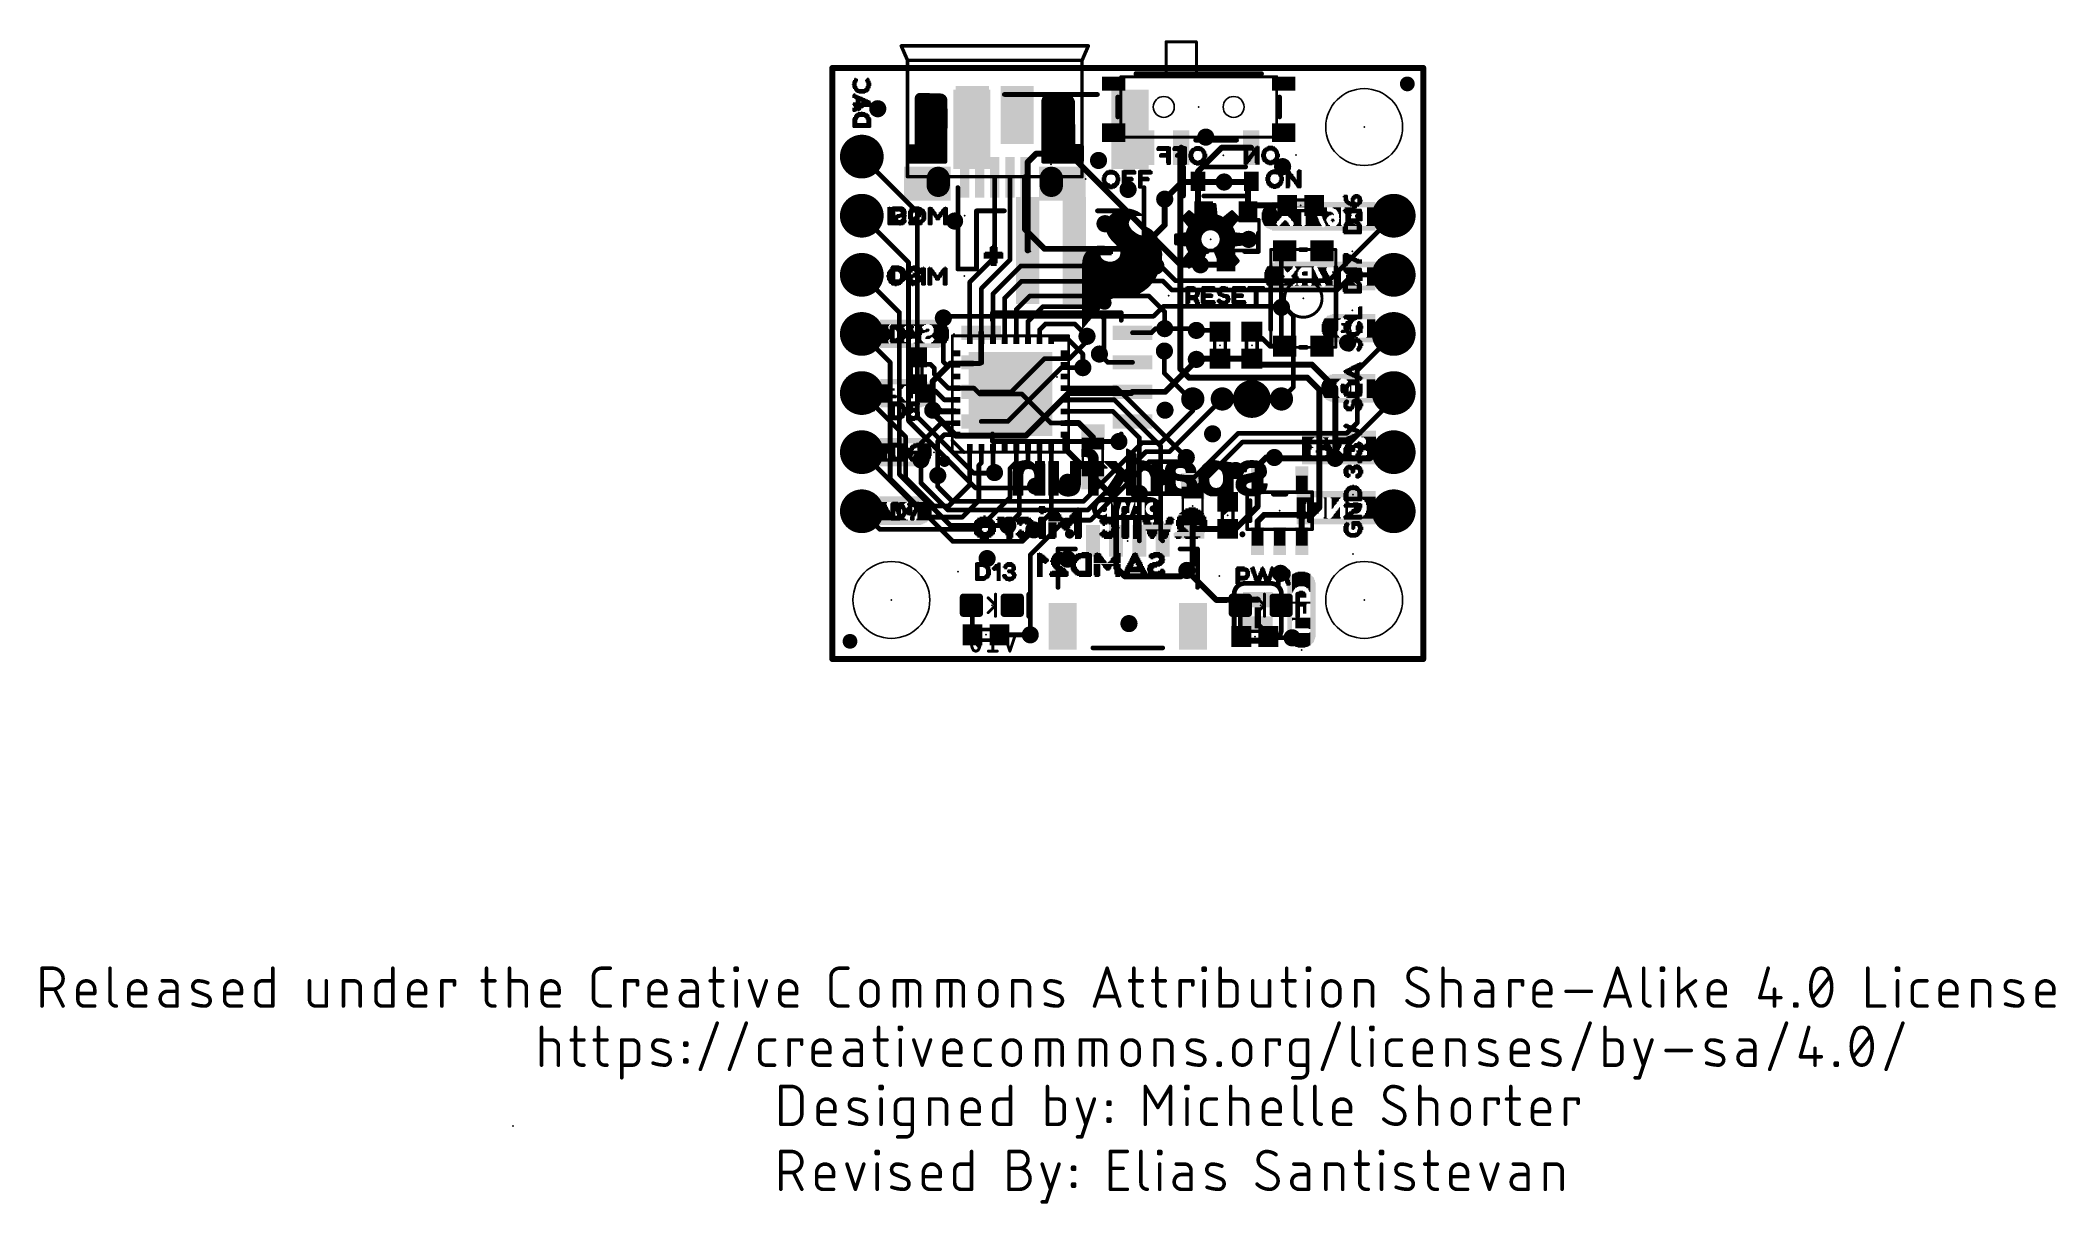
# Model space of a CAD drawing. Extents: x -34 to 52.6, y -23.4 to 26.6.
import ezdxf

# ---------------------------------------------------------------- set-up
doc = ezdxf.new("R2010")
doc.units = 0
for name, color, linetype in [('1', 12, 'CONTINUOUS'), ('16', 140, 'CONTINUOUS'), ('17', 183, 'CONTINUOUS'), ('18', 110, 'CONTINUOUS'), ('20', 53, 'CONTINUOUS'), ('21', 41, 'CONTINUOUS'), ('22', 40, 'CONTINUOUS'), ('23', 53, 'CONTINUOUS'), ('24', 53, 'CONTINUOUS'), ('51', 53, 'CONTINUOUS')]:
    doc.layers.add(name, color=color, linetype=linetype)

# ---------------------------------------------------------------- blocks, each defined once
blk = doc.blocks.new('RECT')
blk.add_solid([(-0.5, -0.5), (0.5, -0.5), (-0.5, 0.5), (0.5, 0.5)])
blk = doc.blocks.new('RECT160000X160000R30')
at = {"const_width": 0.15}
blk.add_lwpolyline([(0.425, -0.35), (0.425, 0.35, 0.4142), (0.35, 0.425), (-0.35, 0.425, 0.4142), (-0.425, 0.35), (-0.425, -0.35, 0.4142), (-0.35, -0.425), (0.35, -0.425, 0.4142)], format="xyb", close=True, dxfattribs=at)
blk.add_solid([(-0.3754, -0.3754), (0.3754, -0.3754), (-0.3754, 0.3754), (0.3754, 0.3754)])
blk = doc.blocks.new('PIE')
at = {"const_width": 0.5}
blk.add_lwpolyline([(0, -0.25, 1), (0, 0.25, 1), (0, -0.25)], format="xyb", dxfattribs=at)
blk = doc.blocks.new('ROUNDP')
at = {"const_width": 0.5}
blk.add_lwpolyline([(0, -0.25, 1), (0, 0.25, 1), (0, -0.25)], format="xyb", dxfattribs=at)
blk = doc.blocks.new('RECT336000X224000R100')
at = {"const_width": 0.7}
blk.add_lwpolyline([(0.7, 0), (0.7, 0, 0.4142), (0.35, 0.35), (-0.35, 0.35, 0.4142), (-0.7, 0), (-0.7, 0, 0.4142), (-0.35, -0.35), (0.35, -0.35, 0.4142)], format="xyb", close=True, dxfattribs=at)
blk.add_solid([(-0.3754, -0.0254), (0.3754, -0.0254), (-0.3754, 0.0254), (0.3754, 0.0254)])
blk = doc.blocks.new('RECT240000X176000R100')
at = {"const_width": 0.55}
blk.add_lwpolyline([(0.475, 0), (0.475, 0, 0.4142), (0.2, 0.275), (-0.2, 0.275, 0.4142), (-0.475, 0), (-0.475, 0, 0.4142), (-0.2, -0.275), (0.2, -0.275, 0.4142)], format="xyb", close=True, dxfattribs=at)
blk.add_solid([(-0.2254, -0.0254), (0.2254, -0.0254), (-0.2254, 0.0254), (0.2254, 0.0254)])
blk = doc.blocks.new('RECT208000X160000R100')
at = {"const_width": 0.5}
blk.add_lwpolyline([(0.4, 0), (0.4, 0, 0.4142), (0.15, 0.25), (-0.15, 0.25, 0.4142), (-0.4, 0), (-0.4, 0, 0.4142), (-0.15, -0.25), (0.15, -0.25, 0.4142)], format="xyb", close=True, dxfattribs=at)
blk.add_solid([(-0.1754, -0.0254), (0.1754, -0.0254), (-0.1754, 0.0254), (0.1754, 0.0254)])
blk = doc.blocks.new('ROUNDV')
at = {"const_width": 0.5}
blk.add_lwpolyline([(0, -0.25, 1), (0, 0.25, 1), (0, -0.25)], format="xyb", dxfattribs=at)

msp = doc.modelspace()

# ---------------------------------------------------------------- linework, layer by layer
at = {"layer": '1'}
for points, const_width in [([(0, 0), (0, 25.4)], 0.254), ([(0, 25.4), (25.4, 25.4)], 0.254), ([(25.4, 25.4), (25.4, 0)], 0.254), ([(3.6545, 24.1457), (3.6757, 24.1805)], 0.2032), ([(3.6757, 24.1805), (3.7067, 24.2071)], 0.2032), ([(3.6761, 24.1808), (4.7306, 24.1808)], 0.2032), ([(3.7067, 24.2071), (3.7443, 24.2227)], 0.2032), ([(3.7443, 24.2227), (3.785, 24.226)], 0.2032), ([(3.785, 24.226), (4.65, 24.201)], 0.2032), ([(4.65, 24.201), (4.702, 24.1932)], 0.2032), ([(4.702, 24.1932), (4.7503, 24.1723)], 0.2032), ([(4.7503, 24.1723), (4.7915, 24.1395)], 0.2032), ([(9.2002, 24.1655), (9.1485, 24.1192)], 0.2032), ([(9.2621, 24.1968), (9.2002, 24.1655)], 0.2032), ([(9.2305, 24.1808), (10.1326, 24.1808)], 0.2032), ([(9.33, 24.211), (9.2621, 24.1968)], 0.2032), ([(9.93, 24.211), (9.33, 24.211)], 0.2032), ([(10.0093, 24.2145), (9.93, 24.211)], 0.2032), ([(10.0873, 24.2002), (10.0093, 24.2145)], 0.2032), ([(10.1602, 24.1689), (10.0873, 24.2002)], 0.2032), ([(10.2244, 24.1222), (10.1602, 24.1689)], 0.2032), ([(3.645, 24.106), (3.6545, 24.1457)], 0.2032), ([(3.645, 22.021), (3.645, 24.106)], 0.2032), ([(3.645, 23.9776), (4.848, 23.9776)], 0.2032), ([(3.645, 23.7744), (4.848, 23.7744)], 0.2032), ([(3.645, 23.5712), (4.848, 23.5712)], 0.2032), ([(3.645, 23.368), (4.848, 23.368)], 0.2032), ([(4.7915, 24.1395), (4.8228, 24.0972)], 0.2032), ([(4.8228, 24.0972), (4.842, 24.0483)], 0.2032), ([(4.842, 24.0483), (4.848, 23.996)], 0.2032), ([(4.848, 23.996), (4.848, 21.386)], 0.2032), ([(9.085, 23.926), (9.08, 21.386)], 0.2032), ([(9.0839, 23.368), (10.3365, 23.368)], 0.2032), ([(9.0843, 23.5712), (10.3359, 23.5712)], 0.2032), ([(9.0847, 23.7744), (10.3354, 23.7744)], 0.2032), ([(9.0889, 23.9953), (9.085, 23.926)], 0.2032), ([(9.0879, 23.9776), (10.3181, 23.9776)], 0.2032), ([(9.1105, 24.0612), (9.0889, 23.9953)], 0.2032), ([(9.1485, 24.1192), (9.1105, 24.0612)], 0.2032), ([(10.2765, 24.0624), (10.2244, 24.1222)], 0.2032), ([(10.314, 23.9925), (10.2765, 24.0624)], 0.2032), ([(10.335, 23.916), (10.314, 23.9925)], 0.2032), ([(10.34, 22.026), (10.335, 23.916)], 0.2032), ([(3.645, 23.1648), (4.848, 23.1648)], 0.2032), ([(3.645, 22.9616), (4.848, 22.9616)], 0.2032), ([(3.645, 22.7584), (4.848, 22.7584)], 0.2032), ([(3.645, 22.5552), (4.848, 22.5552)], 0.2032), ([(9.0823, 22.5552), (10.3386, 22.5552)], 0.2032), ([(9.0827, 22.7584), (10.3381, 22.7584)], 0.2032), ([(9.0831, 22.9616), (10.3375, 22.9616)], 0.2032), ([(9.0835, 23.1648), (10.337, 23.1648)], 0.2032), ([(3.267, 21.386), (3.267, 22.021)], 0.2032), ([(3.267, 22.021), (3.645, 22.021)], 0.2032), ([(3.267, 21.9456), (4.848, 21.9456)], 0.2032), ([(3.267, 21.7424), (4.848, 21.7424)], 0.2032), ([(3.645, 22.352), (4.848, 22.352)], 0.2032), ([(3.645, 22.1488), (4.848, 22.1488)], 0.2032), ([(9.0807, 21.7424), (10.7128, 21.7424)], 0.2032), ([(9.0811, 21.9456), (10.7144, 21.9456)], 0.2032), ([(9.0815, 22.1488), (10.3397, 22.1488)], 0.2032), ([(9.0819, 22.352), (10.3391, 22.352)], 0.2032), ([(10.715, 22.026), (10.34, 22.026)], 0.2032), ([(10.71, 21.386), (10.715, 22.026)], 0.2032), ([(14.998, 21.9736), (14.9606, 21.9362)], 0.254), ([(14.9606, 21.9362), (14.9606, 12.4587)], 0.254), ([(16.7407, 21.9736), (15.7156, 20.9485)], 0.254), ([(16.7407, 21.9736), (17.998, 21.9736)], 0.254), ([(3.267, 21.5392), (4.848, 21.5392)], 0.2032), ([(4.848, 21.386), (3.267, 21.386)], 0.2032), ([(6.985, 17.272), (6.985, 20.701)], 0.2032), ([(7.635, 20.701), (7.635, 17.145)], 0.2032), ([(8.285, 18.4612), (8.285, 20.701)], 0.254), ([(9.08, 21.386), (10.71, 21.386)], 0.2032), ([(9.0803, 21.5392), (10.7112, 21.5392)], 0.2032), ([(15.7156, 20.5232), (15.7156, 20.9485)], 0.254), ([(15.7156, 19.4626), (15.7156, 20.5232)], 0.254), ([(17.9902, 20.4978), (16.8402, 20.4978)], 0.254), ([(17.8664, 20.374), (18.0156, 20.5232)], 0.254), ([(17.8664, 19.2118), (17.8664, 20.374)], 0.254), ([(17.9902, 20.4978), (18.0156, 20.5232)], 0.254), ([(14.2875, 18.6563), (14.2875, 19.7612)], 0.254), ([(15.9664, 19.2118), (15.7156, 19.4626)], 0.254), ([(18.1491, 19.4945), (17.8664, 19.2118)], 0.254), ([(19.5495, 19.4945), (18.1491, 19.4945)], 0.254), ([(9.1186, 17.6276), (8.285, 18.4612)], 0.254), ([(13.2588, 17.6276), (14.2875, 18.6563)], 0.254), ([(5.91, 16.197), (6.985, 17.272)], 0.2032), ([(9.1186, 17.6276), (13.2588, 17.6276)], 0.254), ([(19.304, 17.4042), (19.4438, 17.544)], 0.2032), ([(19.304, 15.113), (19.304, 17.4042)], 0.2032), ([(7.635, 17.145), (6.41, 15.92)], 0.2032), ([(8.1026, 16.891), (6.91, 15.6984)], 0.2032), ([(8.1026, 16.891), (13.9065, 16.891)], 0.2032), ([(16.7464, 16.9418), (15.8242, 16.9418)], 0.254), ([(16.9164, 17.1118), (16.7464, 16.9418)], 0.254), ([(5.91, 16.197), (5.91, 13.74)], 0.2032), ([(6.41, 15.92), (6.41, 13.74)], 0.2032), ([(6.91, 15.6984), (6.91, 13.74)], 0.2032), ([(8.128, 16.2306), (7.41, 15.5126)], 0.2032), ([(7.41, 15.5126), (7.41, 13.74)], 0.2032), ([(8.4836, 15.5956), (7.91, 15.022)], 0.2032), ([(8.128, 16.2306), (12.8651, 16.2306)], 0.2032), ([(8.4836, 15.5956), (13.6144, 15.5956)], 0.2032), ([(12.8651, 16.2306), (12.8778, 16.2433)], 0.2032), ([(13.6144, 15.5956), (14.2875, 14.9225)], 0.2032), ([(4.7752, 12.7762), (4.7752, 14.6558)], 0.2032), ([(7.91, 15.022), (7.91, 13.74)], 0.2032), ([(8.41, 14.506), (9.0424, 15.1384)], 0.2032), ([(9.0424, 15.1384), (11.176, 15.1384)], 0.2032), ([(11.176, 15.1384), (11.684, 14.6304)], 0.2032), ([(11.684, 14.6304), (11.684, 13.3096)], 0.2032), ([(14.2875, 14.9225), (14.2875, 14.1986)], 0.2032), ([(19.304, 15.113), (19.304, 13.5838)], 0.2032), ([(8.41, 13.74), (8.41, 14.506)], 0.2032), ([(9.1694, 14.4018), (8.91, 14.1424)], 0.2032), ([(8.91, 14.1424), (8.91, 13.74)], 0.2032), ([(9.1694, 14.4018), (10.414, 14.4018)], 0.2032), ([(10.414, 14.4018), (10.9474, 13.8684)], 0.2032), ([(15.6464, 14.1224), (16.6074, 14.1224)], 0.2032), ([(16.6074, 14.1224), (16.6624, 14.0674)], 0.2032), ([(18.034, 14.0674), (18.3134, 13.788)], 0.2032), ([(18.4648, 13.788), (18.3134, 13.788)], 0.2032), ([(18.8088, 13.444), (18.4648, 13.788)], 0.2032), ([(3.6271, 12.9676), (3.9252, 12.6695)], 0.254), ([(10.136, 13.74), (9.41, 13.74)], 0.2032), ([(10.7696, 13.1064), (10.136, 13.74)], 0.2032), ([(10.7696, 12.5222), (10.7696, 13.1064)], 0.2032), ([(11.684, 13.3096), (11.4808, 13.1064)], 0.2032), ([(14.2748, 13.2334), (14.2748, 12.2809)], 0.2032), ([(15.6464, 12.8778), (15.676, 12.9074)], 0.254), ([(16.6624, 12.9074), (15.676, 12.9074)], 0.254), ([(18.034, 12.9074), (16.6624, 12.9074)], 0.254), ([(18.2922, 12.6492), (18.034, 12.9074)], 0.254), ([(18.8088, 13.444), (19.4438, 13.444)], 0.2032), ([(19.304, 13.5838), (19.4438, 13.444)], 0.2032), ([(3.9252, 12.6695), (4.2139, 12.6695)], 0.2032), ([(4.2139, 12.6695), (4.3891, 12.4943)], 0.2032), ([(4.3891, 12.4943), (4.3891, 12.2352)], 0.2032), ([(4.9843, 11.64), (4.3891, 12.2352)], 0.2032), ([(4.7752, 12.7762), (4.9114, 12.64)], 0.2032), ([(4.9114, 12.64), (5.31, 12.64)], 0.2032), ([(15.3797, 11.176), (14.2748, 12.2809)], 0.2032), ([(15.3289, 12.0904), (14.9606, 12.4587)], 0.254), ([(15.3289, 12.0904), (20.4216, 12.0904)], 0.254), ([(20.6248, 12.6492), (18.2922, 12.6492)], 0.254), ([(20.9296, 11.5824), (20.4216, 12.0904)], 0.254), ([(20.6248, 12.6492), (21.6154, 11.6586)], 0.254), ([(3.1496, 9.5504), (1.27, 11.43)], 0.2032), ([(3.6271, 11.8076), (3.9158, 11.5189)], 0.254), ([(3.9158, 11.5189), (4.4323, 11.5189)], 0.2032), ([(4.4323, 11.5189), (4.8112, 11.14)], 0.2032), ([(5.31, 11.64), (4.9843, 11.64)], 0.2032), ([(6.096, 11.64), (5.31, 11.64)], 0.2032), ([(6.346, 11.39), (6.096, 11.64)], 0.2032), ([(7.66, 11.39), (6.346, 11.39)], 0.2032), ([(7.66, 11.39), (8.148, 11.39)], 0.2032), ([(8.148, 11.39), (9.398, 10.14)], 0.2032), ([(12.236, 11.64), (10.01, 11.64)], 0.2032), ([(15.2146, 8.6614), (12.236, 11.64)], 0.2032), ([(15.494, 11.176), (15.3797, 11.176)], 0.2032), ([(20.9296, 6.5024), (20.9296, 11.5824)], 0.254), ([(21.6154, 11.6586), (21.6154, 8.6233)], 0.254), ([(4.6176, 10.6934), (4.318, 10.6934)], 0.254), ([(4.6176, 10.6934), (4.671, 10.64)], 0.254), ([(4.671, 10.64), (5.31, 10.64)], 0.254), ([(4.8112, 11.14), (5.31, 11.14)], 0.2032), ([(12.1264, 11.14), (10.01, 11.14)], 0.2032), ([(12.0676, 10.64), (10.01, 10.64)], 0.2032), ([(13.2, 9.5076), (12.0676, 10.64)], 0.2032), ([(14.1097, 9.1567), (12.1264, 11.14)], 0.2032), ([(3.1496, 7.7978), (3.1496, 9.5504)], 0.2032), ([(3.81, 9.271), (4.679, 10.14)], 0.2032), ([(4.5339, 9.3599), (4.814, 9.64)], 0.2032), ([(4.679, 10.14), (5.31, 10.14)], 0.2032), ([(4.814, 9.64), (5.31, 9.64)], 0.2032), ([(9.398, 10.14), (10.01, 10.14)], 0.2032), ([(10.5982, 10.14), (10.01, 10.14)], 0.254), ([(10.01, 9.64), (10.01, 9.0282)], 0.254), ([(11.2014, 9.5368), (10.5982, 10.14)], 0.254), ([(13.2, 9.5076), (13.2, 7.112)], 0.2032), ([(4.064, 6.096), (1.27, 8.89)], 0.2032), ([(3.81, 9.271), (3.81, 8.5598)], 0.2032), ([(4.5339, 9.3599), (4.5339, 7.8867)], 0.2032), ([(5.91, 9.04), (5.91, 7.4848)], 0.2032), ([(6.41, 8.442), (6.41, 9.04)], 0.2032), ([(6.91, 9.04), (6.91, 8.076)], 0.2032), ([(7.91, 8.4561), (7.91, 9.04)], 0.2032), ([(8.41, 8.41), (8.41, 9.04)], 0.2032), ([(8.91, 7.6019), (8.91, 9.04)], 0.2032), ([(9.41, 6.2985), (9.41, 9.04)], 0.2032), ([(10.01, 9.0282), (11.2014, 7.8368)], 0.254), ([(14.1097, 7.8105), (14.1097, 9.1567)], 0.2032), ([(18.6436, 8.6614), (18.2778, 8.2956)], 0.254), ([(18.9992, 8.6614), (18.6436, 8.6614)], 0.254), ([(4.3688, 6.5786), (3.1496, 7.7978)], 0.2032), ([(6.2992, 8.3312), (6.41, 8.442)], 0.2032), ([(6.2992, 6.8072), (6.2992, 8.3312)], 0.2032), ([(6.9723, 8.0137), (6.91, 8.076)], 0.2032), ([(7.6327, 8.1788), (7.91, 8.4561)], 0.2032), ([(7.6327, 8.1788), (7.6327, 6.9342)], 0.2032), ([(8.0391, 8.0391), (8.41, 8.41)], 0.2032), ([(8.0391, 8.0391), (8.0391, 6.2357)], 0.2032), ([(12.2, 6.8382), (11.2014, 7.8368)], 0.254), ([(14.1097, 5.1703), (14.1097, 7.8105)], 0.2032), ([(18.2778, 8.2956), (18.2778, 7.6755)], 0.254), ([(18.2778, 6.543), (18.2778, 7.6755)], 0.254), ([(5.91, 7.4848), (5.0038, 6.5786)], 0.2032), ([(7.6327, 6.9342), (6.2738, 5.5753)], 0.2032), ([(8.7376, 7.4295), (8.91, 7.6019)], 0.2032), ([(12.2, 5.08), (12.2, 6.8382)], 0.254), ([(13.2, 5.08), (13.2, 7.112)], 0.2032), ([(2.0447, 5.5753), (1.27, 6.35)], 0.2032), ([(5.588, 6.096), (4.064, 6.096)], 0.2032), ([(5.0038, 6.5786), (4.3688, 6.5786)], 0.2032), ([(5.588, 6.096), (6.2992, 6.8072)], 0.2032), ([(8.0391, 6.2357), (7.5438, 5.7404)], 0.2032), ([(8.6614, 5.5499), (9.41, 6.2985)], 0.2032), ([(17.327, 5.5922), (18.2778, 6.543)], 0.254), ([(18.2778, 5.9182), (18.5572, 6.1976)], 0.254), ([(18.5572, 6.1976), (20.32, 6.1976)], 0.254), ([(20.1778, 6.0554), (20.32, 6.1976)], 0.254), ([(20.1778, 5.0753), (20.1778, 6.0554)], 0.254), ([(20.32, 6.1976), (20.6248, 6.1976)], 0.254), ([(20.6248, 6.1976), (20.9296, 6.5024)], 0.254), ([(6.2738, 5.5753), (2.0447, 5.5753)], 0.2032), ([(12.2, 5.08), (12.2, 3.929)], 0.254), ([(14.2, 5.08), (14.1097, 5.1703)], 0.2032), ([(15.494, 5.7286), (15.494, 4.064)], 0.254), ([(15.494, 5.7286), (15.6304, 5.5922)], 0.254), ([(16.9926, 5.5922), (15.6304, 5.5922)], 0.254), ([(16.9926, 5.5922), (17.327, 5.5922)], 0.254), ([(18.2778, 5.0753), (18.2778, 5.9182)], 0.254), ([(12.2, 3.929), (12.573, 3.556)], 0.254), ([(12.573, 3.556), (14.986, 3.556)], 0.254), ([(14.986, 3.556), (15.24, 3.81)], 0.254), ([(15.494, 4.064), (15.24, 3.81)], 0.254), ([(5.981, 2.3114), (6.024, 2.2684)], 0.2032), ([(6.024, 2.2684), (6.024, 1.0414)], 0.2032), ([(17.538, 2.3114), (17.538, 1.0082)], 0.2032), ([(8.509, 1.0414), (7.184, 1.0414)], 0.2032), ([(17.581, 0.9652), (17.538, 1.0082)], 0.2032), ([(18.741, 0.9652), (18.7918, 0.9144)], 0.2032), ([(19.7612, 0.9144), (18.7918, 0.9144)], 0.2032), ([(25.4, 0), (0, 0)], 0.254)]:
    msp.add_lwpolyline(points, dxfattribs=dict(at, const_width=const_width))
for points, const_width in [([(0.0635, 25.4, 1), (-0.0635, 25.4)], 0.127), ([(0, 25.4635, 1), (0, 25.3365)], 0.127), ([(25.4635, 25.4, 1), (25.3365, 25.4)], 0.127), ([(25.4, 25.3365, 1), (25.4, 25.4635)], 0.127), ([(3.6426, 24.2191, 1), (3.7088, 24.1419)], 0.1016), ([(3.6761, 24.2316, 1), (3.6761, 24.13)], 0.1016), ([(3.7191, 24.154, 1), (3.6323, 24.207)], 0.1016), ([(3.6872, 24.2539, 1), (3.7262, 24.1602)], 0.1016), ([(3.7397, 24.1685, 1), (3.6736, 24.2456)], 0.1016), ([(3.7403, 24.2734, 1), (3.7484, 24.1721)], 0.1016), ([(3.7639, 24.1758, 1), (3.7248, 24.2696)], 0.1016), ([(3.7865, 24.2768, 1), (3.7835, 24.1752)], 0.1016), ([(3.7891, 24.1754, 1), (3.7809, 24.2766)], 0.1016), ([(4.6575, 24.2512, 1), (4.6425, 24.1508)], 0.1016), ([(4.6485, 24.1502, 1), (4.6515, 24.2518)], 0.1016), ([(4.7223, 24.2398, 1), (4.6818, 24.1466)], 0.1016), ([(4.6945, 24.143, 1), (4.7095, 24.2435)], 0.1016), ([(4.7819, 24.212, 1), (4.7187, 24.1325)], 0.1016), ([(4.73, 24.1257, 1), (4.7705, 24.2188)], 0.1016), ([(4.7306, 24.13, 1), (4.7306, 24.2316)], 0.1016), ([(9.1773, 24.2108, 1), (9.2231, 24.1202)], 0.1016), ([(9.234, 24.1276, 1), (9.1663, 24.2034)], 0.1016), ([(9.2305, 24.2316, 1), (9.2305, 24.13)], 0.1016), ([(9.2517, 24.2465, 1), (9.2725, 24.1471)], 0.1016), ([(9.285, 24.1515, 1), (9.2392, 24.2421)], 0.1016), ([(9.33, 24.2618, 1), (9.33, 24.1602)], 0.1016), ([(9.3404, 24.1613, 1), (9.3196, 24.2607)], 0.1016), ([(9.9278, 24.2618, 1), (9.9322, 24.1602)], 0.1016), ([(9.93, 24.1602, 1), (9.93, 24.2618)], 0.1016), ([(10.0184, 24.2644, 1), (10.0001, 24.1645)], 0.1016), ([(10.0115, 24.1637, 1), (10.007, 24.2652)], 0.1016), ([(10.1073, 24.2469, 1), (10.0673, 24.1535)], 0.1016), ([(10.0782, 24.1502, 1), (10.0964, 24.2502)], 0.1016), ([(10.1901, 24.21, 1), (10.1303, 24.1279)], 0.1016), ([(10.1326, 24.13, 1), (10.1326, 24.2316)], 0.1016), ([(10.1402, 24.1222, 1), (10.1802, 24.2156)], 0.1016), ([(3.6958, 24.106, 1), (3.5942, 24.106)], 0.1016), ([(3.5956, 24.1178, 1), (3.6944, 24.0942)], 0.1016), ([(3.645, 24.0284, 1), (3.645, 23.9268)], 0.1016), ([(3.645, 23.8252, 1), (3.645, 23.7236)], 0.1016), ([(3.645, 23.622, 1), (3.645, 23.5204)], 0.1016), ([(3.645, 23.4188, 1), (3.645, 23.3172)], 0.1016), ([(3.6111, 24.1721, 1), (3.6978, 24.1192)], 0.1016), ([(3.7039, 24.1339, 1), (3.605, 24.1575)], 0.1016), ([(4.8323, 24.1697, 1), (4.7506, 24.1093)], 0.1016), ([(4.7598, 24.0997, 1), (4.8231, 24.1793)], 0.1016), ([(4.87, 24.1158, 1), (4.7755, 24.0786)], 0.1016), ([(4.7819, 24.067, 1), (4.8636, 24.1274)], 0.1016), ([(4.8925, 24.054, 1), (4.7916, 24.0425)], 0.1016), ([(4.7948, 24.0296, 1), (4.8893, 24.0669)], 0.1016), ([(4.8988, 23.996, 1), (4.7972, 23.996)], 0.1016), ([(4.7975, 23.9902, 1), (4.8985, 24.0018)], 0.1016), ([(4.848, 23.9268, 1), (4.848, 24.0284)], 0.1016), ([(4.848, 23.7236, 1), (4.848, 23.8252)], 0.1016), ([(4.848, 23.5204, 1), (4.848, 23.622)], 0.1016), ([(4.848, 23.3172, 1), (4.848, 23.4188)], 0.1016), ([(9.0839, 23.4188, 1), (9.0839, 23.3172)], 0.1016), ([(9.0843, 23.622, 1), (9.0843, 23.5204)], 0.1016), ([(9.0847, 23.8252, 1), (9.0847, 23.7236)], 0.1016), ([(9.1358, 23.9259, 1), (9.0342, 23.9261)], 0.1016), ([(9.0343, 23.9288, 1), (9.1357, 23.9232)], 0.1016), ([(9.0879, 24.0284, 1), (9.0879, 23.9268)], 0.1016), ([(9.1396, 23.9924, 1), (9.0381, 23.9981)], 0.1016), ([(9.0406, 24.0111, 1), (9.1371, 23.9794)], 0.1016), ([(9.068, 24.089, 1), (9.153, 24.0334)], 0.1016), ([(9.1588, 24.0453, 1), (9.0622, 24.077)], 0.1016), ([(9.1146, 24.1571, 1), (9.1823, 24.0814)], 0.1016), ([(9.191, 24.0914, 1), (9.106, 24.147)], 0.1016), ([(10.2626, 24.1556, 1), (10.1861, 24.0888)], 0.1016), ([(10.1944, 24.0812, 1), (10.2543, 24.1633)], 0.1016), ([(10.3212, 24.0864, 1), (10.2317, 24.0384)], 0.1016), ([(10.2382, 24.029, 1), (10.3148, 24.0958)], 0.1016), ([(10.363, 24.006, 1), (10.265, 23.979)], 0.1016), ([(10.2692, 23.9685, 1), (10.3588, 24.0165)], 0.1016), ([(10.3858, 23.9161, 1), (10.2842, 23.9159)], 0.1016), ([(10.286, 23.9025, 1), (10.384, 23.9295)], 0.1016), ([(10.3181, 23.9268, 1), (10.3181, 24.0284)], 0.1016), ([(10.3354, 23.7236, 1), (10.3354, 23.8252)], 0.1016), ([(10.3359, 23.5204, 1), (10.3359, 23.622)], 0.1016), ([(10.3365, 23.3172, 1), (10.3365, 23.4188)], 0.1016), ([(3.645, 23.2156, 1), (3.645, 23.114)], 0.1016), ([(3.645, 23.0124, 1), (3.645, 22.9108)], 0.1016), ([(3.645, 22.8092, 1), (3.645, 22.7076)], 0.1016), ([(3.645, 22.606, 1), (3.645, 22.5044)], 0.1016), ([(4.848, 23.114, 1), (4.848, 23.2156)], 0.1016), ([(4.848, 22.9108, 1), (4.848, 23.0124)], 0.1016), ([(4.848, 22.7076, 1), (4.848, 22.8092)], 0.1016), ([(4.848, 22.5044, 1), (4.848, 22.606)], 0.1016), ([(9.0823, 22.606, 1), (9.0823, 22.5044)], 0.1016), ([(9.0827, 22.8092, 1), (9.0827, 22.7076)], 0.1016), ([(9.0831, 23.0124, 1), (9.0831, 22.9108)], 0.1016), ([(9.0835, 23.2156, 1), (9.0835, 23.114)], 0.1016), ([(10.337, 23.114, 1), (10.337, 23.2156)], 0.1016), ([(10.3375, 22.9108, 1), (10.3375, 23.0124)], 0.1016), ([(10.3381, 22.7076, 1), (10.3381, 22.8092)], 0.1016), ([(10.3386, 22.5044, 1), (10.3386, 22.606)], 0.1016), ([(3.3178, 22.021, 1), (3.2162, 22.021)], 0.1016), ([(3.267, 22.0718, 1), (3.267, 21.9702)], 0.1016), ([(3.267, 21.9964, 1), (3.267, 21.8948)], 0.1016), ([(3.267, 21.7932, 1), (3.267, 21.6916)], 0.1016), ([(3.645, 22.4028, 1), (3.645, 22.3012)], 0.1016), ([(3.645, 22.1996, 1), (3.645, 22.098)], 0.1016), ([(3.5942, 22.021, 1), (3.6958, 22.021)], 0.1016), ([(3.645, 21.9702, 1), (3.645, 22.0718)], 0.1016), ([(4.848, 22.3012, 1), (4.848, 22.4028)], 0.1016), ([(4.848, 22.098, 1), (4.848, 22.1996)], 0.1016), ([(4.848, 21.8948, 1), (4.848, 21.9964)], 0.1016), ([(4.848, 21.6916, 1), (4.848, 21.7932)], 0.1016), ([(9.0807, 21.7932, 1), (9.0807, 21.6916)], 0.1016), ([(9.0811, 21.9964, 1), (9.0811, 21.8948)], 0.1016), ([(9.0815, 22.1996, 1), (9.0815, 22.098)], 0.1016), ([(9.0819, 22.4028, 1), (9.0819, 22.3012)], 0.1016), ([(10.34, 22.0768, 1), (10.34, 21.9752)], 0.1016), ([(10.2892, 22.0259, 1), (10.3908, 22.0261)], 0.1016), ([(10.3391, 22.3012, 1), (10.3391, 22.4028)], 0.1016), ([(10.3397, 22.098, 1), (10.3397, 22.1996)], 0.1016), ([(10.7658, 22.0256, 1), (10.6642, 22.0264)], 0.1016), ([(10.7128, 21.6916, 1), (10.7128, 21.7932)], 0.1016), ([(10.7144, 21.8948, 1), (10.7144, 21.9964)], 0.1016), ([(10.715, 21.9752, 1), (10.715, 22.0768)], 0.1016), ([(15.0241, 21.9362, 1), (14.8971, 21.9362)], 0.127), ([(14.9157, 21.9811, 1), (15.0055, 21.8913)], 0.127), ([(15.0429, 21.9287, 1), (14.9531, 22.0185)], 0.127), ([(16.7407, 22.0371, 1), (16.7407, 21.9101)], 0.127), ([(16.7856, 21.9287, 1), (16.6958, 22.0185)], 0.127), ([(17.998, 21.9101, 1), (17.998, 22.0371)], 0.127), ([(3.267, 21.59, 1), (3.267, 21.4884)], 0.1016), ([(3.267, 21.4368, 1), (3.267, 21.3352)], 0.1016), ([(3.2162, 21.386, 1), (3.3178, 21.386)], 0.1016), ([(4.7972, 21.386, 1), (4.8988, 21.386)], 0.1016), ([(4.848, 21.4884, 1), (4.848, 21.59)], 0.1016), ([(4.848, 21.3352, 1), (4.848, 21.4368)], 0.1016), ([(7.0358, 20.701, 1), (6.9342, 20.701)], 0.1016), ([(7.6858, 20.701, 1), (7.5842, 20.701)], 0.1016), ([(8.3485, 20.701, 1), (8.2215, 20.701)], 0.127), ([(9.08, 21.4368, 1), (9.08, 21.3352)], 0.1016), ([(9.0292, 21.3861, 1), (9.1308, 21.3859)], 0.1016), ([(9.0803, 21.59, 1), (9.0803, 21.4884)], 0.1016), ([(10.6592, 21.3864, 1), (10.7608, 21.3856)], 0.1016), ([(10.71, 21.3352, 1), (10.71, 21.4368)], 0.1016), ([(10.7112, 21.4884, 1), (10.7112, 21.59)], 0.1016), ([(15.7791, 20.9485, 1), (15.6521, 20.9485)], 0.127), ([(15.6707, 20.9934, 1), (15.7605, 20.9036)], 0.127), ([(15.7791, 20.5232, 1), (15.6521, 20.5232)], 0.127), ([(15.6521, 20.5232, 1), (15.7791, 20.5232)], 0.127), ([(16.8402, 20.5613, 1), (16.8402, 20.4343)], 0.127), ([(17.9299, 20.374, 1), (17.8029, 20.374)], 0.127), ([(17.8215, 20.4189, 1), (17.9113, 20.3291)], 0.127), ([(17.9453, 20.5427, 1), (18.0351, 20.4529)], 0.127), ([(18.0605, 20.4783, 1), (17.9707, 20.5681)], 0.127), ([(18.0605, 20.4783, 1), (17.9707, 20.5681)], 0.127), ([(17.9902, 20.4343, 1), (17.9902, 20.5613)], 0.127), ([(14.351, 19.7612, 1), (14.224, 19.7612)], 0.127), ([(15.7605, 19.5075, 1), (15.6707, 19.4177)], 0.127), ([(15.6521, 19.4626, 1), (15.7791, 19.4626)], 0.127), ([(15.9215, 19.1669, 1), (16.0113, 19.2567)], 0.127), ([(17.8215, 19.2567, 1), (17.9113, 19.1669)], 0.127), ([(17.8029, 19.2118, 1), (17.9299, 19.2118)], 0.127), ([(18.1491, 19.558, 1), (18.1491, 19.431)], 0.127), ([(18.194, 19.4496, 1), (18.1042, 19.5394)], 0.127), ([(19.5495, 19.431, 1), (19.5495, 19.558)], 0.127), ([(8.3299, 18.5061, 1), (8.2401, 18.4163)], 0.127), ([(8.2215, 18.4612, 1), (8.3485, 18.4612)], 0.127), ([(14.224, 18.6563, 1), (14.351, 18.6563)], 0.127), ([(14.3324, 18.6114, 1), (14.2426, 18.7012)], 0.127), ([(7.0209, 17.2361, 1), (6.9491, 17.3079)], 0.1016), ([(9.1186, 17.6911, 1), (9.1186, 17.5641)], 0.127), ([(9.0737, 17.5827, 1), (9.1635, 17.6725)], 0.127), ([(13.2139, 17.6725, 1), (13.3037, 17.5827)], 0.127), ([(13.2588, 17.5641, 1), (13.2588, 17.6911)], 0.127), ([(19.3548, 17.4042, 1), (19.2532, 17.4042)], 0.1016), ([(19.2681, 17.4401, 1), (19.3399, 17.3683)], 0.1016), ([(19.4797, 17.5081, 1), (19.4079, 17.5799)], 0.1016), ([(6.9342, 17.272, 1), (7.0358, 17.272)], 0.1016), ([(7.5842, 17.145, 1), (7.6858, 17.145)], 0.1016), ([(7.6709, 17.1091, 1), (7.5991, 17.1809)], 0.1016), ([(8.1026, 16.9418, 1), (8.1026, 16.8402)], 0.1016), ([(8.1385, 16.8551, 1), (8.0667, 16.9269)], 0.1016), ([(13.9065, 16.8402, 1), (13.9065, 16.9418)], 0.1016), ([(15.8242, 17.0053, 1), (15.8242, 16.8783)], 0.127), ([(16.7015, 16.9867, 1), (16.7913, 16.8969)], 0.127), ([(16.7464, 16.8783, 1), (16.7464, 17.0053)], 0.127), ([(16.9613, 17.0669, 1), (16.8715, 17.1567)], 0.127), ([(5.9608, 16.197, 1), (5.8592, 16.197)], 0.1016), ([(5.8741, 16.2329, 1), (5.9459, 16.1611)], 0.1016), ([(6.4608, 15.92, 1), (6.3592, 15.92)], 0.1016), ([(6.3741, 15.9559, 1), (6.4459, 15.8841)], 0.1016), ([(6.9608, 15.6984, 1), (6.8592, 15.6984)], 0.1016), ([(6.8741, 15.7343, 1), (6.9459, 15.6625)], 0.1016), ([(7.4608, 15.5126, 1), (7.3592, 15.5126)], 0.1016), ([(7.3741, 15.5485, 1), (7.4459, 15.4767)], 0.1016), ([(8.128, 16.2814, 1), (8.128, 16.1798)], 0.1016), ([(8.1639, 16.1947, 1), (8.0921, 16.2665)], 0.1016), ([(8.4836, 15.6464, 1), (8.4836, 15.5448)], 0.1016), ([(8.5195, 15.5597, 1), (8.4477, 15.6315)], 0.1016), ([(12.8292, 16.2665, 1), (12.901, 16.1947)], 0.1016), ([(12.9137, 16.2074, 1), (12.8419, 16.2792)], 0.1016), ([(12.8651, 16.1798, 1), (12.8651, 16.2814)], 0.1016), ([(13.6503, 15.6315, 1), (13.5785, 15.5597)], 0.1016), ([(13.6144, 15.5448, 1), (13.6144, 15.6464)], 0.1016), ([(4.826, 14.6558, 1), (4.7244, 14.6558)], 0.1016), ([(7.9608, 15.022, 1), (7.8592, 15.022)], 0.1016), ([(7.8741, 15.0579, 1), (7.9459, 14.9861)], 0.1016), ([(9.0424, 15.1892, 1), (9.0424, 15.0876)], 0.1016), ([(9.0783, 15.1025, 1), (9.0065, 15.1743)], 0.1016), ([(11.2119, 15.1743, 1), (11.1401, 15.1025)], 0.1016), ([(11.176, 15.0876, 1), (11.176, 15.1892)], 0.1016), ([(11.7348, 14.6304, 1), (11.6332, 14.6304)], 0.1016), ([(14.3383, 14.9225, 1), (14.2367, 14.9225)], 0.1016), ([(14.2516, 14.8866, 1), (14.3234, 14.9584)], 0.1016), ([(19.3548, 15.113, 1), (19.2532, 15.113)], 0.1016), ([(19.2532, 15.113, 1), (19.3548, 15.113)], 0.1016), ([(8.4608, 14.506, 1), (8.3592, 14.506)], 0.1016), ([(8.3741, 14.5419, 1), (8.4459, 14.4701)], 0.1016), ([(8.9608, 14.1424, 1), (8.8592, 14.1424)], 0.1016), ([(8.8741, 14.1783, 1), (8.9459, 14.1065)], 0.1016), ([(9.1694, 14.4526, 1), (9.1694, 14.351)], 0.1016), ([(9.2053, 14.3659, 1), (9.1335, 14.4377)], 0.1016), ([(10.4499, 14.4377, 1), (10.3781, 14.3659)], 0.1016), ([(10.414, 14.351, 1), (10.414, 14.4526)], 0.1016), ([(10.9115, 13.8325, 1), (10.9833, 13.9043)], 0.1016), ([(11.6481, 14.5945, 1), (11.7199, 14.6663)], 0.1016), ([(14.2367, 14.1986, 1), (14.3383, 14.1986)], 0.1016), ([(15.6464, 14.1732, 1), (15.6464, 14.0716)], 0.1016), ([(16.6433, 14.1583, 1), (16.5715, 14.0865)], 0.1016), ([(16.6074, 14.0716, 1), (16.6074, 14.1732)], 0.1016), ([(16.6265, 14.0315, 1), (16.6983, 14.1033)], 0.1016), ([(18.0699, 14.1033, 1), (17.9981, 14.0315)], 0.1016), ([(18.3134, 13.8388, 1), (18.3134, 13.7372)], 0.1016), ([(18.2775, 13.7521, 1), (18.3493, 13.8239)], 0.1016), ([(18.5007, 13.8239, 1), (18.4289, 13.7521)], 0.1016), ([(18.4648, 13.7372, 1), (18.4648, 13.8388)], 0.1016), ([(3.672, 13.0125, 1), (3.5822, 12.9227)], 0.127), ([(5.8592, 13.74, 1), (5.9608, 13.74)], 0.1016), ([(6.3592, 13.74, 1), (6.4608, 13.74)], 0.1016), ([(6.8592, 13.74, 1), (6.9608, 13.74)], 0.1016), ([(7.3592, 13.74, 1), (7.4608, 13.74)], 0.1016), ([(7.8592, 13.74, 1), (7.9608, 13.74)], 0.1016), ([(8.3592, 13.74, 1), (8.4608, 13.74)], 0.1016), ([(8.8592, 13.74, 1), (8.9608, 13.74)], 0.1016), ([(9.41, 13.7908, 1), (9.41, 13.6892)], 0.1016), ([(10.1719, 13.7759, 1), (10.1001, 13.7041)], 0.1016), ([(10.136, 13.6892, 1), (10.136, 13.7908)], 0.1016), ([(10.8204, 13.1064, 1), (10.7188, 13.1064)], 0.1016), ([(10.7337, 13.0705, 1), (10.8055, 13.1423)], 0.1016), ([(11.4449, 13.1423, 1), (11.5167, 13.0705)], 0.1016), ([(11.6332, 13.3096, 1), (11.7348, 13.3096)], 0.1016), ([(11.7199, 13.2737, 1), (11.6481, 13.3455)], 0.1016), ([(14.3256, 13.2334, 1), (14.224, 13.2334)], 0.1016), ([(15.676, 12.9709, 1), (15.676, 12.8439)], 0.127), ([(15.7209, 12.8625, 1), (15.6311, 12.9523)], 0.127), ([(16.6624, 12.9709, 1), (16.6624, 12.8439)], 0.127), ([(16.6624, 12.8439, 1), (16.6624, 12.9709)], 0.127), ([(18.0789, 12.9523, 1), (17.9891, 12.8625)], 0.127), ([(18.034, 12.8439, 1), (18.034, 12.9709)], 0.127), ([(18.8088, 13.4948, 1), (18.8088, 13.3932)], 0.1016), ([(18.7729, 13.4081, 1), (18.8447, 13.4799)], 0.1016), ([(19.3399, 13.6197, 1), (19.2681, 13.5479)], 0.1016), ([(19.2532, 13.5838, 1), (19.3548, 13.5838)], 0.1016), ([(19.4079, 13.4081, 1), (19.4797, 13.4799)], 0.1016), ([(19.4438, 13.3932, 1), (19.4438, 13.4948)], 0.1016), ([(3.8803, 12.6246, 1), (3.9701, 12.7144)], 0.127), ([(3.9252, 12.7203, 1), (3.9252, 12.6187)], 0.1016), ([(4.2498, 12.7054, 1), (4.1779, 12.6336)], 0.1016), ([(4.2139, 12.6187, 1), (4.2139, 12.7203)], 0.1016), ([(4.4399, 12.4943, 1), (4.3383, 12.4943)], 0.1016), ([(4.425, 12.2711, 1), (4.3532, 12.1993)], 0.1016), ([(4.3383, 12.2352, 1), (4.4399, 12.2352)], 0.1016), ([(4.3532, 12.4583, 1), (4.425, 12.5302)], 0.1016), ([(4.8111, 12.8121, 1), (4.7393, 12.7403)], 0.1016), ([(4.7244, 12.7762, 1), (4.826, 12.7762)], 0.1016), ([(4.9114, 12.6908, 1), (4.9114, 12.5892)], 0.1016), ([(4.8755, 12.6041, 1), (4.9473, 12.6759)], 0.1016), ([(5.31, 12.5892, 1), (5.31, 12.6908)], 0.1016), ([(10.7188, 12.5222, 1), (10.8204, 12.5222)], 0.1016), ([(14.3107, 12.3168, 1), (14.2389, 12.245)], 0.1016), ([(14.224, 12.2809, 1), (14.3256, 12.2809)], 0.1016), ([(15.0055, 12.5036, 1), (14.9157, 12.4138)], 0.127), ([(14.8971, 12.4587, 1), (15.0241, 12.4587)], 0.127), ([(15.3289, 12.1539, 1), (15.3289, 12.0269)], 0.127), ([(15.284, 12.0455, 1), (15.3738, 12.1353)], 0.127), ([(15.6015, 12.9227, 1), (15.6913, 12.8329)], 0.127), ([(18.2922, 12.7127, 1), (18.2922, 12.5857)], 0.127), ([(18.2473, 12.6043, 1), (18.3371, 12.6941)], 0.127), ([(20.4665, 12.1353, 1), (20.3767, 12.0455)], 0.127), ([(20.4216, 12.0269, 1), (20.4216, 12.1539)], 0.127), ([(20.6697, 12.6941, 1), (20.5799, 12.6043)], 0.127), ([(20.6248, 12.5857, 1), (20.6248, 12.7127)], 0.127), ([(1.3059, 11.4659, 1), (1.2341, 11.3941)], 0.1016), ([(3.672, 11.8525, 1), (3.5822, 11.7627)], 0.127), ([(3.8709, 11.474, 1), (3.9607, 11.5638)], 0.127), ([(3.9158, 11.5697, 1), (3.9158, 11.4681)], 0.1016), ([(4.4682, 11.5548, 1), (4.3964, 11.483)], 0.1016), ([(4.4323, 11.4681, 1), (4.4323, 11.5697)], 0.1016), ([(4.9843, 11.6908, 1), (4.9843, 11.5892)], 0.1016), ([(4.9484, 11.6041, 1), (5.0202, 11.6759)], 0.1016), ([(5.31, 11.6908, 1), (5.31, 11.5892)], 0.1016), ([(5.31, 11.5892, 1), (5.31, 11.6908)], 0.1016), ([(6.1319, 11.6759, 1), (6.0601, 11.6041)], 0.1016), ([(6.096, 11.5892, 1), (6.096, 11.6908)], 0.1016), ([(6.346, 11.4408, 1), (6.346, 11.3392)], 0.1016), ([(6.3101, 11.3541, 1), (6.3819, 11.4259)], 0.1016), ([(7.66, 11.4408, 1), (7.66, 11.3392)], 0.1016), ([(7.66, 11.3392, 1), (7.66, 11.4408)], 0.1016), ([(8.1839, 11.4259, 1), (8.1121, 11.3541)], 0.1016), ([(8.148, 11.3392, 1), (8.148, 11.4408)], 0.1016), ([(10.01, 11.6908, 1), (10.01, 11.5892)], 0.1016), ([(12.2719, 11.6759, 1), (12.2001, 11.6041)], 0.1016), ([(12.236, 11.5892, 1), (12.236, 11.6908)], 0.1016), ([(15.3797, 11.2268, 1), (15.3797, 11.1252)], 0.1016), ([(15.3438, 11.1401, 1), (15.4156, 11.2119)], 0.1016), ([(15.494, 11.1252, 1), (15.494, 11.2268)], 0.1016), ([(20.9931, 11.5824, 1), (20.8661, 11.5824)], 0.127), ([(20.8847, 11.5375, 1), (20.9745, 11.6273)], 0.127), ([(21.6789, 11.6586, 1), (21.5519, 11.6586)], 0.127), ([(21.5705, 11.6137, 1), (21.6603, 11.7035)], 0.127), ([(4.318, 10.7569, 1), (4.318, 10.6299)], 0.127), ([(4.6625, 10.7383, 1), (4.5727, 10.6485)], 0.127), ([(4.671, 10.7035, 1), (4.671, 10.5765)], 0.127), ([(4.6176, 10.6299, 1), (4.6176, 10.7569)], 0.127), ([(4.6261, 10.5951, 1), (4.7159, 10.6849)], 0.127), ([(4.8112, 11.1908, 1), (4.8112, 11.0892)], 0.1016), ([(4.7753, 11.1041, 1), (4.8471, 11.1759)], 0.1016), ([(5.31, 10.5765, 1), (5.31, 10.7035)], 0.127), ([(5.31, 11.0892, 1), (5.31, 11.1908)], 0.1016), ([(10.01, 11.1908, 1), (10.01, 11.0892)], 0.1016), ([(10.01, 10.6908, 1), (10.01, 10.5892)], 0.1016), ([(12.1035, 10.6759, 1), (12.0317, 10.6041)], 0.1016), ([(12.0676, 10.5892, 1), (12.0676, 10.6908)], 0.1016), ([(12.1623, 11.1759, 1), (12.0905, 11.1041)], 0.1016), ([(12.1264, 11.0892, 1), (12.1264, 11.1908)], 0.1016), ([(3.2004, 9.5504, 1), (3.0988, 9.5504)], 0.1016), ([(3.1137, 9.5145, 1), (3.1855, 9.5863)], 0.1016), ([(4.679, 10.1908, 1), (4.679, 10.0892)], 0.1016), ([(4.7149, 10.1041, 1), (4.6431, 10.1759)], 0.1016), ([(4.814, 9.6908, 1), (4.814, 9.5892)], 0.1016), ([(4.8499, 9.6041, 1), (4.7781, 9.6759)], 0.1016), ([(5.31, 10.0892, 1), (5.31, 10.1908)], 0.1016), ([(5.31, 9.5892, 1), (5.31, 9.6908)], 0.1016), ([(9.398, 10.1908, 1), (9.398, 10.0892)], 0.1016), ([(9.3621, 10.1041, 1), (9.4339, 10.1759)], 0.1016), ([(10.01, 10.2035, 1), (10.01, 10.0765)], 0.127), ([(10.0735, 9.64, 1), (9.9465, 9.64)], 0.127), ([(10.01, 10.0892, 1), (10.01, 10.1908)], 0.1016), ([(10.6431, 10.1849, 1), (10.5533, 10.0951)], 0.127), ([(10.5982, 10.0765, 1), (10.5982, 10.2035)], 0.127), ([(11.1565, 9.4919, 1), (11.2463, 9.5817)], 0.127), ([(13.2508, 9.5076, 1), (13.1492, 9.5076)], 0.1016), ([(13.1641, 9.4717, 1), (13.2359, 9.5435)], 0.1016), ([(1.3059, 8.9259, 1), (1.2341, 8.8541)], 0.1016), ([(3.8608, 9.271, 1), (3.7592, 9.271)], 0.1016), ([(3.7741, 9.3069, 1), (3.8459, 9.2351)], 0.1016), ([(4.5847, 9.3599, 1), (4.4831, 9.3599)], 0.1016), ([(4.498, 9.3958, 1), (4.5698, 9.324)], 0.1016), ([(5.9608, 9.04, 1), (5.8592, 9.04)], 0.1016), ([(6.4608, 9.04, 1), (6.3592, 9.04)], 0.1016), ([(6.9608, 9.04, 1), (6.8592, 9.04)], 0.1016), ([(7.9608, 9.04, 1), (7.8592, 9.04)], 0.1016), ([(8.4608, 9.04, 1), (8.3592, 9.04)], 0.1016), ([(8.9608, 9.04, 1), (8.8592, 9.04)], 0.1016), ([(9.4608, 9.04, 1), (9.3592, 9.04)], 0.1016), ([(10.0549, 9.0731, 1), (9.9651, 8.9833)], 0.127), ([(9.9465, 9.0282, 1), (10.0735, 9.0282)], 0.127), ([(14.1605, 9.1567, 1), (14.0589, 9.1567)], 0.1016), ([(14.0738, 9.1208, 1), (14.1456, 9.1926)], 0.1016), ([(15.1787, 8.6255, 1), (15.2505, 8.6973)], 0.1016), ([(18.6436, 8.7249, 1), (18.6436, 8.5979)], 0.127), ([(18.6885, 8.6165, 1), (18.5987, 8.7063)], 0.127), ([(18.9992, 8.5979, 1), (18.9992, 8.7249)], 0.127), ([(21.5519, 8.6233, 1), (21.6789, 8.6233)], 0.127), ([(3.1855, 7.8337, 1), (3.1137, 7.7619)], 0.1016), ([(3.0988, 7.7978, 1), (3.2004, 7.7978)], 0.1016), ([(3.7592, 8.5598, 1), (3.8608, 8.5598)], 0.1016), ([(4.4831, 7.8867, 1), (4.5847, 7.8867)], 0.1016), ([(6.35, 8.3312, 1), (6.2484, 8.3312)], 0.1016), ([(6.2633, 8.3671, 1), (6.3351, 8.2953)], 0.1016), ([(6.3592, 8.442, 1), (6.4608, 8.442)], 0.1016), ([(6.4459, 8.4061, 1), (6.3741, 8.4779)], 0.1016), ([(6.9459, 8.1119, 1), (6.8741, 8.0401)], 0.1016), ([(6.8592, 8.076, 1), (6.9608, 8.076)], 0.1016), ([(6.9364, 7.9778, 1), (7.0082, 8.0496)], 0.1016), ([(7.6835, 8.1788, 1), (7.5819, 8.1788)], 0.1016), ([(7.5968, 8.2147, 1), (7.6686, 8.1429)], 0.1016), ([(7.8592, 8.4561, 1), (7.9608, 8.4561)], 0.1016), ([(7.9459, 8.4202, 1), (7.8741, 8.492)], 0.1016), ([(8.0899, 8.0391, 1), (7.9883, 8.0391)], 0.1016), ([(8.0032, 8.075, 1), (8.075, 8.0032)], 0.1016), ([(8.3592, 8.41, 1), (8.4608, 8.41)], 0.1016), ([(8.4459, 8.3741, 1), (8.3741, 8.4459)], 0.1016), ([(11.2463, 7.8817, 1), (11.1565, 7.7919)], 0.127), ([(11.1565, 7.7919, 1), (11.2463, 7.8817)], 0.127), ([(14.1605, 7.8105, 1), (14.0589, 7.8105)], 0.1016), ([(14.0589, 7.8105, 1), (14.1605, 7.8105)], 0.1016), ([(18.3413, 8.2956, 1), (18.2143, 8.2956)], 0.127), ([(18.2329, 8.3405, 1), (18.3227, 8.2507)], 0.127), ([(18.3413, 7.6755, 1), (18.2143, 7.6755)], 0.127), ([(5.8592, 7.4848, 1), (5.9608, 7.4848)], 0.1016), ([(5.9459, 7.4489, 1), (5.8741, 7.5207)], 0.1016), ([(7.5819, 6.9342, 1), (7.6835, 6.9342)], 0.1016), ([(7.6686, 6.8983, 1), (7.5968, 6.9701)], 0.1016), ([(8.7017, 7.4654, 1), (8.7735, 7.3936)], 0.1016), ([(8.8592, 7.6019, 1), (8.9608, 7.6019)], 0.1016), ([(8.9459, 7.566, 1), (8.8741, 7.6378)], 0.1016), ([(12.2635, 6.8382, 1), (12.1365, 6.8382)], 0.127), ([(12.1551, 6.7933, 1), (12.2449, 6.8831)], 0.127), ([(13.2508, 7.112, 1), (13.1492, 7.112)], 0.1016), ([(13.1492, 7.112, 1), (13.2508, 7.112)], 0.1016), ([(18.2143, 7.6755, 1), (18.3413, 7.6755)], 0.127), ([(1.3059, 6.3859, 1), (1.2341, 6.3141)], 0.1016), ([(4.064, 6.1468, 1), (4.064, 6.0452)], 0.1016), ([(4.0281, 6.0601, 1), (4.0999, 6.1319)], 0.1016), ([(4.3688, 6.6294, 1), (4.3688, 6.5278)], 0.1016), ([(4.3329, 6.5427, 1), (4.4047, 6.6145)], 0.1016), ([(4.9679, 6.6145, 1), (5.0397, 6.5427)], 0.1016), ([(5.0038, 6.5278, 1), (5.0038, 6.6294)], 0.1016), ([(5.5521, 6.1319, 1), (5.6239, 6.0601)], 0.1016), ([(5.588, 6.0452, 1), (5.588, 6.1468)], 0.1016), ([(6.2484, 6.8072, 1), (6.35, 6.8072)], 0.1016), ([(6.3351, 6.7713, 1), (6.2633, 6.8431)], 0.1016), ([(7.9883, 6.2357, 1), (8.0899, 6.2357)], 0.1016), ([(8.075, 6.1998, 1), (8.0032, 6.2716)], 0.1016), ([(9.3592, 6.2985, 1), (9.4608, 6.2985)], 0.1016), ([(9.4459, 6.2626, 1), (9.3741, 6.3344)], 0.1016), ([(18.2143, 6.543, 1), (18.3413, 6.543)], 0.127), ([(18.3227, 6.4981, 1), (18.2329, 6.5879)], 0.127), ([(18.5572, 6.2611, 1), (18.5572, 6.1341)], 0.127), ([(18.6021, 6.1527, 1), (18.5123, 6.2425)], 0.127), ([(20.2413, 6.0554, 1), (20.1143, 6.0554)], 0.127), ([(20.1329, 6.1003, 1), (20.2227, 6.0105)], 0.127), ([(20.32, 6.2611, 1), (20.32, 6.1341)], 0.127), ([(20.3649, 6.1527, 1), (20.2751, 6.2425)], 0.127), ([(20.32, 6.1341, 1), (20.32, 6.2611)], 0.127), ([(20.5799, 6.2425, 1), (20.6697, 6.1527)], 0.127), ([(20.6248, 6.1341, 1), (20.6248, 6.2611)], 0.127), ([(20.8661, 6.5024, 1), (20.9931, 6.5024)], 0.127), ([(20.9745, 6.4575, 1), (20.8847, 6.5473)], 0.127), ([(2.0447, 5.6261, 1), (2.0447, 5.5245)], 0.1016), ([(2.0088, 5.5394, 1), (2.0806, 5.6112)], 0.1016), ([(6.2379, 5.6112, 1), (6.3097, 5.5394)], 0.1016), ([(6.2738, 5.5245, 1), (6.2738, 5.6261)], 0.1016), ([(7.5079, 5.7763, 1), (7.5797, 5.7045)], 0.1016), ([(8.6255, 5.5858, 1), (8.6973, 5.514)], 0.1016), ([(12.2635, 5.08, 1), (12.1365, 5.08)], 0.127), ([(14.1456, 5.2062, 1), (14.0738, 5.1344)], 0.1016), ([(14.0589, 5.1703, 1), (14.1605, 5.1703)], 0.1016), ([(15.5575, 5.7286, 1), (15.4305, 5.7286)], 0.127), ([(15.5389, 5.7735, 1), (15.4491, 5.6837)], 0.127), ([(15.6304, 5.6557, 1), (15.6304, 5.5287)], 0.127), ([(15.5855, 5.5473, 1), (15.6753, 5.6371)], 0.127), ([(16.9926, 5.6557, 1), (16.9926, 5.5287)], 0.127), ([(16.9926, 5.5287, 1), (16.9926, 5.6557)], 0.127), ([(17.2821, 5.6371, 1), (17.3719, 5.5473)], 0.127), ([(17.327, 5.5287, 1), (17.327, 5.6557)], 0.127), ([(18.3413, 5.9182, 1), (18.2143, 5.9182)], 0.127), ([(18.2329, 5.9631, 1), (18.3227, 5.8733)], 0.127), ([(12.1365, 5.08, 1), (12.2635, 5.08)], 0.127), ([(13.1492, 5.08, 1), (13.2508, 5.08)], 0.1016), ([(14.1641, 5.0441, 1), (14.2359, 5.1159)], 0.1016), ([(18.2143, 5.0753, 1), (18.3413, 5.0753)], 0.127), ([(20.1143, 5.0753, 1), (20.2413, 5.0753)], 0.127), ([(12.2449, 3.9739, 1), (12.1551, 3.8841)], 0.127), ([(12.1365, 3.929, 1), (12.2635, 3.929)], 0.127), ([(12.573, 3.6195, 1), (12.573, 3.4925)], 0.127), ([(12.5281, 3.5111, 1), (12.6179, 3.6009)], 0.127), ([(14.9411, 3.6009, 1), (15.0309, 3.5111)], 0.127), ([(14.986, 3.4925, 1), (14.986, 3.6195)], 0.127), ([(15.1951, 3.8549, 1), (15.2849, 3.7651)], 0.127), ([(15.2849, 3.7651, 1), (15.1951, 3.8549)], 0.127), ([(15.4305, 4.064, 1), (15.5575, 4.064)], 0.127), ([(15.5389, 4.0191, 1), (15.4491, 4.1089)], 0.127), ([(6.0169, 2.3473, 1), (5.9451, 2.2755)], 0.1016), ([(6.0748, 2.2684, 1), (5.9732, 2.2684)], 0.1016), ([(5.9881, 2.2325, 1), (6.0599, 2.3043)], 0.1016), ([(17.5888, 2.3114, 1), (17.4872, 2.3114)], 0.1016), ([(5.9732, 1.0414, 1), (6.0748, 1.0414)], 0.1016), ([(7.184, 1.0922, 1), (7.184, 0.9906)], 0.1016), ([(8.509, 0.9906, 1), (8.509, 1.0922)], 0.1016), ([(17.5739, 1.0441, 1), (17.5021, 0.9723)], 0.1016), ([(17.4872, 1.0082, 1), (17.5888, 1.0082)], 0.1016), ([(17.5451, 0.9293, 1), (17.6169, 1.0011)], 0.1016), ([(18.7769, 1.0011, 1), (18.7051, 0.9293)], 0.1016), ([(18.7918, 0.9652, 1), (18.7918, 0.8636)], 0.1016), ([(18.7559, 0.8785, 1), (18.8277, 0.9503)], 0.1016), ([(19.7612, 0.8636, 1), (19.7612, 0.9652)], 0.1016), ([(0, 0.0635, 1), (0, -0.0635)], 0.127), ([(-0.0635, 0, 1), (0.0635, 0)], 0.127), ([(25.3365, 0, 1), (25.4635, 0)], 0.127), ([(25.4, -0.0635, 1), (25.4, 0.0635)], 0.127)]:
    msp.add_lwpolyline(points, format="xyb", dxfattribs=dict(at, const_width=const_width))
at = {"layer": '16'}
for points, const_width in [([(0, 25.4), (25.4, 25.4)], 0.254), ([(0, 0), (0, 25.4)], 0.254), ([(25.4, 25.4), (25.4, 0)], 0.254), ([(3.6576, 19.2024), (1.27, 21.59)], 0.2032), ([(8.763, 21.717), (8.398, 21.352)], 0.254), ([(10.1854, 21.717), (8.763, 21.717)], 0.254), ([(14.9606, 16.9418), (10.1854, 21.717)], 0.254), ([(8.398, 21.352), (8.398, 17.5598)], 0.254), ([(14.2875, 19.7612), (15.0241, 20.4978)], 0.254), ([(15.0241, 20.4978), (16.8402, 20.4978)], 0.254), ([(1.27, 19.05), (3.2766, 17.0434)], 0.2032), ([(3.6576, 10.4029), (3.6576, 19.2024)], 0.2032), ([(21.336, 16.256), (24.13, 19.05)], 0.2032), ([(2.8829, 14.8971), (1.27, 16.51)], 0.2032), ([(3.2766, 17.0434), (3.2766, 10.2362)], 0.2032), ([(13.9065, 16.891), (14.1224, 16.891)], 0.2032), ([(14.7574, 16.256), (14.1224, 16.891)], 0.2032), ([(15.8242, 16.9418), (14.9606, 16.9418)], 0.254), ([(22.352, 16.51), (21.7043, 15.8623)], 0.2032), ([(24.13, 16.51), (22.352, 16.51)], 0.2032), ([(14.2113, 16.2433), (12.8778, 16.2433)], 0.2032), ([(14.5923, 15.8623), (14.2113, 16.2433)], 0.2032), ([(21.7043, 15.8623), (14.5923, 15.8623)], 0.2032), ([(14.7574, 16.256), (21.336, 16.256)], 0.2032), ([(2.8829, 7.9375), (2.8829, 14.8971)], 0.2032), ([(4.7752, 14.6558), (4.8514, 14.732)], 0.2032), ([(4.8514, 14.732), (13.8049, 14.732)], 0.2032), ([(13.8049, 14.732), (14.224, 15.1511)], 0.2032), ([(19.2659, 15.1511), (14.224, 15.1511)], 0.2032), ([(19.304, 15.113), (19.2659, 15.1511)], 0.2032), ([(19.4564, 15.113), (19.304, 15.113)], 0.2032), ([(19.812, 14.7574), (19.4564, 15.113)], 0.2032), ([(19.812, 11.684), (19.812, 14.7574)], 0.2032), ([(2.4892, 12.7508), (1.27, 13.97)], 0.2032), ([(6.4008, 12.7508), (6.4008, 14.0208)], 0.254), ([(10.9474, 13.6652), (10.9474, 13.8684)], 0.2032), ([(13.716, 14.0208), (12.9032, 14.0208)], 0.2032), ([(13.8938, 14.1986), (13.716, 14.0208)], 0.2032), ([(14.2875, 14.1986), (13.8938, 14.1986)], 0.2032), ([(14.2875, 14.1986), (15.5702, 14.1986)], 0.2032), ([(15.5702, 14.1986), (15.6464, 14.1224)], 0.2032), ([(22.5679, 12.4079), (24.13, 13.97)], 0.2032), ([(9.1186, 12.9032), (7.6962, 11.4808)], 0.2032), ([(10.1854, 12.9032), (9.1186, 12.9032)], 0.2032), ([(10.1854, 12.9032), (10.9474, 13.6652)], 0.2032), ([(11.8364, 12.7508), (11.4808, 13.1064)], 0.2032), ([(15.6464, 12.827), (15.6464, 12.8778)], 0.254), ([(2.4892, 7.747), (2.4892, 12.7508)], 0.2032), ([(5.08, 12.7), (4.318, 11.938)], 0.254), ([(6.0198, 12.7), (5.08, 12.7)], 0.254), ([(6.35, 12.7), (6.0198, 12.7)], 0.2032), ([(6.4008, 12.7508), (6.35, 12.7)], 0.2032), ([(9.8552, 12.5222), (7.5438, 10.2108)], 0.2032), ([(10.7696, 12.5222), (9.8552, 12.5222)], 0.2032), ([(12.9032, 12.7508), (11.8364, 12.7508)], 0.2032), ([(14.3002, 11.4808), (15.6464, 12.827)], 0.254), ([(22.5679, 10.16), (22.5679, 12.4079)], 0.2032), ([(4.318, 11.938), (4.318, 10.6934)], 0.254), ([(7.6962, 11.4808), (6.4008, 11.4808)], 0.2032), ([(10.16, 11.43), (8.3312, 9.6012)], 0.254), ([(12.8524, 11.43), (10.16, 11.43)], 0.254), ([(12.9032, 11.4808), (12.8524, 11.43)], 0.254), ([(12.9032, 11.4808), (14.3002, 11.4808)], 0.254), ([(14.5034, 8.9154), (16.764, 11.176)], 0.2032), ([(15.494, 10.668), (15.494, 11.176)], 0.2032), ([(19.304, 11.176), (19.812, 11.684)], 0.2032), ([(22.2758, 9.3218), (24.13, 11.176)], 0.2032), ([(24.13, 11.43), (24.13, 11.176)], 0.2032), ([(3.6576, 10.4029), (6.0722, 7.9883)], 0.2032), ([(4.318, 10.5918), (4.318, 10.6934)], 0.254), ([(5.3086, 9.6012), (4.318, 10.5918)], 0.254), ([(14.1224, 9.2964), (15.494, 10.668)], 0.2032), ([(3.2766, 10.2362), (6.1595, 7.3533)], 0.2032), ([(8.3312, 9.6012), (5.3086, 9.6012)], 0.254), ([(7.5438, 10.2108), (6.4008, 10.2108)], 0.2032), ([(15.5575, 7.8105), (17.4498, 9.7028)], 0.2032), ([(17.4498, 9.7028), (22.1107, 9.7028)], 0.2032), ([(22.5679, 10.16), (22.1107, 9.7028)], 0.2032), ([(13.3223, 9.2964), (10.8077, 6.7818)], 0.2032), ([(10.9728, 6.4008), (13.4874, 8.9154)], 0.2032), ([(14.1224, 9.2964), (13.3223, 9.2964)], 0.2032), ([(13.4874, 8.9154), (14.5034, 8.9154)], 0.2032), ([(15.2146, 8.6614), (15.0368, 8.4836)], 0.2032), ([(15.4178, 7.112), (17.6276, 9.3218)], 0.2032), ([(17.6276, 9.3218), (22.2758, 9.3218)], 0.2032), ([(18.9992, 8.6614), (19.0373, 8.6233)], 0.254), ([(21.6154, 8.6233), (19.0373, 8.6233)], 0.254), ([(21.6154, 8.6233), (23.1013, 8.6233)], 0.254), ([(23.1013, 8.6233), (23.368, 8.89)], 0.254), ([(23.368, 8.89), (24.13, 8.89)], 0.254), ([(5.1816, 5.0546), (2.4892, 7.747)], 0.2032), ([(2.8829, 7.9375), (5.08, 5.7404)], 0.2032), ([(3.81, 8.5598), (3.81, 7.5692)], 0.2032), ([(4.5339, 7.8867), (4.5339, 7.4041)], 0.2032), ([(6.0722, 7.9883), (6.9469, 7.9883)], 0.2032), ([(6.9469, 7.9883), (6.9723, 8.0137)], 0.2032), ([(13.6144, 8.4836), (11.0998, 5.969)], 0.2032), ([(15.0368, 8.4836), (13.6144, 8.4836)], 0.2032), ([(14.1097, 7.8105), (15.5575, 7.8105)], 0.2032), ([(3.81, 7.5692), (4.9784, 6.4008)], 0.2032), ([(4.5339, 7.4041), (5.1562, 6.7818)], 0.2032), ([(8.6614, 7.3533), (6.1595, 7.3533)], 0.2032), ([(8.7376, 7.4295), (8.6614, 7.3533)], 0.2032), ([(13.2, 7.112), (15.4178, 7.112)], 0.2032), ([(4.9784, 6.4008), (10.9728, 6.4008)], 0.2032), ([(5.1562, 6.7818), (10.8077, 6.7818)], 0.2032), ([(10.0076, 5.969), (8.509, 4.4704)], 0.2032), ([(11.0998, 5.969), (10.0076, 5.969)], 0.2032), ([(5.08, 5.7404), (7.5438, 5.7404)], 0.2032), ([(8.6614, 5.5499), (8.1661, 5.0546)], 0.2032), ([(8.1661, 5.0546), (5.1816, 5.0546)], 0.2032), ([(8.509, 4.4704), (8.509, 1.0414)], 0.2032), ([(15.24, 3.81), (16.51, 2.54)], 0.254), ([(16.51, 2.54), (18.288, 2.5527)], 0.254), ([(18.415, 2.2162), (18.161, 2.2162)], 0.0127), ([(18.161, 2.2162), (18.161, 1.3335)], 0.0127), ([(18.161, 2.2098), (18.415, 2.2098)], 0.0127), ([(18.161, 2.1971), (18.415, 2.1971)], 0.0127), ([(18.161, 2.1844), (18.415, 2.1844)], 0.0127), ([(18.161, 2.1717), (18.415, 2.1717)], 0.0127), ([(18.161, 2.159), (18.415, 2.159)], 0.0127), ([(18.161, 2.1463), (18.415, 2.1463)], 0.0127), ([(18.161, 2.1336), (18.415, 2.1336)], 0.0127), ([(18.161, 2.1209), (18.415, 2.1209)], 0.0127), ([(18.161, 2.1082), (18.415, 2.1082)], 0.0127), ([(18.161, 2.0955), (18.415, 2.0955)], 0.0127), ([(18.161, 2.0828), (18.415, 2.0828)], 0.0127), ([(18.161, 2.0701), (18.415, 2.0701)], 0.0127), ([(18.161, 2.0574), (18.415, 2.0574)], 0.0127), ([(18.161, 2.0447), (18.415, 2.0447)], 0.0127), ([(18.161, 2.032), (18.415, 2.032)], 0.0127), ([(18.161, 2.0193), (18.415, 2.0193)], 0.0127), ([(18.161, 2.0066), (18.415, 2.0066)], 0.0127), ([(18.161, 1.9939), (18.415, 1.9939)], 0.0127), ([(18.161, 1.9812), (18.415, 1.9812)], 0.0127), ([(18.161, 1.9685), (18.415, 1.9685)], 0.0127), ([(18.161, 1.9558), (18.415, 1.9558)], 0.0127), ([(18.161, 1.9431), (18.415, 1.9431)], 0.0127), ([(18.161, 1.9304), (18.415, 1.9304)], 0.0127), ([(18.161, 1.9177), (18.415, 1.9177)], 0.0127), ([(18.161, 1.905), (18.415, 1.905)], 0.0127), ([(18.161, 1.8923), (18.415, 1.8923)], 0.0127), ([(18.161, 1.8796), (18.415, 1.8796)], 0.0127), ([(18.161, 1.8669), (18.415, 1.8669)], 0.0127), ([(18.161, 1.8542), (18.415, 1.8542)], 0.0127), ([(18.161, 1.8415), (18.415, 1.8415)], 0.0127), ([(18.161, 1.8288), (18.415, 1.8288)], 0.0127), ([(18.161, 1.8161), (18.415, 1.8161)], 0.0127), ([(18.161, 1.8034), (18.415, 1.8034)], 0.0127), ([(18.161, 1.7907), (18.415, 1.7907)], 0.0127), ([(18.161, 1.778), (18.415, 1.778)], 0.0127), ([(18.161, 1.7653), (18.415, 1.7653)], 0.0127), ([(18.161, 1.7526), (18.415, 1.7526)], 0.0127), ([(18.161, 1.7399), (18.415, 1.7399)], 0.0127), ([(18.161, 1.7272), (18.415, 1.7272)], 0.0127), ([(18.415, 1.3335), (18.415, 2.2162)], 0.0127), ([(6.3221, 0.4953), (6.0173, 0.8763)], 0.127), ([(7.0917, 0.8763), (6.9012, 1.0287)], 0.127), ([(6.9012, 1.0287), (6.9012, 0.3429)], 0.127), ([(7.6327, 0.3429), (7.4041, 1.0287)], 0.127), ([(7.8613, 1.0287), (7.6327, 0.3429)], 0.127), ([(18.161, 1.7145), (18.415, 1.7145)], 0.0127), ([(18.161, 1.7018), (18.415, 1.7018)], 0.0127), ([(18.161, 1.6891), (18.415, 1.6891)], 0.0127), ([(18.161, 1.6764), (18.415, 1.6764)], 0.0127), ([(18.161, 1.6637), (18.415, 1.6637)], 0.0127), ([(18.161, 1.651), (18.415, 1.651)], 0.0127), ([(18.161, 1.6383), (18.415, 1.6383)], 0.0127), ([(18.161, 1.6256), (18.415, 1.6256)], 0.0127), ([(18.161, 1.6129), (18.415, 1.6129)], 0.0127), ([(18.161, 1.6002), (18.415, 1.6002)], 0.0127), ([(18.161, 1.5875), (18.415, 1.5875)], 0.0127), ([(18.161, 1.5748), (18.415, 1.5748)], 0.0127), ([(18.161, 1.5621), (18.415, 1.5621)], 0.0127), ([(18.161, 1.5494), (18.415, 1.5494)], 0.0127), ([(18.161, 1.5367), (18.415, 1.5367)], 0.0127), ([(18.161, 1.524), (18.415, 1.524)], 0.0127), ([(18.161, 1.5113), (18.415, 1.5113)], 0.0127), ([(18.161, 1.4986), (18.415, 1.4986)], 0.0127), ([(18.161, 1.4859), (18.415, 1.4859)], 0.0127), ([(18.161, 1.4732), (18.415, 1.4732)], 0.0127), ([(18.161, 1.4605), (18.415, 1.4605)], 0.0127), ([(18.161, 1.4478), (18.415, 1.4478)], 0.0127), ([(18.161, 1.4351), (18.415, 1.4351)], 0.0127), ([(18.161, 1.4224), (18.415, 1.4224)], 0.0127), ([(18.161, 1.4097), (18.415, 1.4097)], 0.0127), ([(18.161, 1.397), (18.415, 1.397)], 0.0127), ([(18.161, 1.3843), (18.415, 1.3843)], 0.0127), ([(18.161, 1.3716), (18.415, 1.3716)], 0.0127), ([(18.161, 1.3589), (18.415, 1.3589)], 0.0127), ([(18.161, 1.3462), (18.415, 1.3462)], 0.0127), ([(18.161, 1.3335), (18.415, 1.3335)], 0.0127), ([(18.161, 1.3335), (18.415, 1.3335)], 0.0127), ([(18.8976, 0.9144), (18.288, 1.5113)], 0.2032), ([(19.7612, 0.9144), (18.8976, 0.9144)], 0.2032), ([(25.4, 0), (0, 0)], 0.254), ([(7.0917, 0.3429), (6.7107, 0.3429)], 0.127)]:
    msp.add_lwpolyline(points, dxfattribs=dict(at, const_width=const_width))
for points, const_width in [([(0, 25.4635, 1), (0, 25.3365)], 0.127), ([(0.0635, 25.4, 1), (-0.0635, 25.4)], 0.127), ([(25.4635, 25.4, 1), (25.3365, 25.4)], 0.127), ([(25.4, 25.3365, 1), (25.4, 25.4635)], 0.127), ([(1.3059, 21.6259, 1), (1.2341, 21.5541)], 0.1016), ([(8.763, 21.7805, 1), (8.763, 21.6535)], 0.127), ([(8.8079, 21.6721, 1), (8.7181, 21.7619)], 0.127), ([(10.2303, 21.7619, 1), (10.1405, 21.6721)], 0.127), ([(10.1854, 21.6535, 1), (10.1854, 21.7805)], 0.127), ([(8.4615, 21.352, 1), (8.3345, 21.352)], 0.127), ([(8.3531, 21.3969, 1), (8.4429, 21.3071)], 0.127), ([(15.0241, 20.5613, 1), (15.0241, 20.4343)], 0.127), ([(15.069, 20.4529, 1), (14.9792, 20.5427)], 0.127), ([(16.8402, 20.4343, 1), (16.8402, 20.5613)], 0.127), ([(1.3059, 19.0859, 1), (1.2341, 19.0141)], 0.1016), ([(3.7084, 19.2024, 1), (3.6068, 19.2024)], 0.1016), ([(3.6217, 19.1665, 1), (3.6935, 19.2383)], 0.1016), ([(14.2426, 19.8061, 1), (14.3324, 19.7163)], 0.127), ([(24.1659, 19.0141, 1), (24.0941, 19.0859)], 0.1016), ([(8.3345, 17.5598, 1), (8.4615, 17.5598)], 0.127), ([(1.3059, 16.5459, 1), (1.2341, 16.4741)], 0.1016), ([(3.3274, 17.0434, 1), (3.2258, 17.0434)], 0.1016), ([(3.2407, 17.0075, 1), (3.3125, 17.0793)], 0.1016), ([(13.9065, 16.9418, 1), (13.9065, 16.8402)], 0.1016), ([(14.1583, 16.9269, 1), (14.0865, 16.8551)], 0.1016), ([(14.1224, 16.8402, 1), (14.1224, 16.9418)], 0.1016), ([(14.9606, 17.0053, 1), (14.9606, 16.8783)], 0.127), ([(14.9157, 16.8969, 1), (15.0055, 16.9867)], 0.127), ([(15.8242, 16.8783, 1), (15.8242, 17.0053)], 0.127), ([(22.352, 16.5608, 1), (22.352, 16.4592)], 0.1016), ([(22.3879, 16.4741, 1), (22.3161, 16.5459)], 0.1016), ([(24.13, 16.4592, 1), (24.13, 16.5608)], 0.1016), ([(12.8778, 16.2941, 1), (12.8778, 16.1925)], 0.1016), ([(14.2472, 16.2792, 1), (14.1754, 16.2074)], 0.1016), ([(14.2113, 16.1925, 1), (14.2113, 16.2941)], 0.1016), ([(14.5923, 15.9131, 1), (14.5923, 15.8115)], 0.1016), ([(14.5564, 15.8264, 1), (14.6282, 15.8982)], 0.1016), ([(14.7574, 16.3068, 1), (14.7574, 16.2052)], 0.1016), ([(14.7215, 16.2201, 1), (14.7933, 16.2919)], 0.1016), ([(21.3001, 16.2919, 1), (21.3719, 16.2201)], 0.1016), ([(21.336, 16.2052, 1), (21.336, 16.3068)], 0.1016), ([(21.6684, 15.8982, 1), (21.7402, 15.8264)], 0.1016), ([(21.7043, 15.8115, 1), (21.7043, 15.9131)], 0.1016), ([(2.9337, 14.8971, 1), (2.8321, 14.8971)], 0.1016), ([(2.847, 14.8612, 1), (2.9188, 14.933)], 0.1016), ([(4.7393, 14.6917, 1), (4.8111, 14.6199)], 0.1016), ([(4.8514, 14.7828, 1), (4.8514, 14.6812)], 0.1016), ([(4.8873, 14.6961, 1), (4.8155, 14.7679)], 0.1016), ([(13.769, 14.7679, 1), (13.8408, 14.6961)], 0.1016), ([(13.8049, 14.6812, 1), (13.8049, 14.7828)], 0.1016), ([(14.224, 15.2019, 1), (14.224, 15.1003)], 0.1016), ([(14.2599, 15.1152, 1), (14.1881, 15.187)], 0.1016), ([(19.3018, 15.187, 1), (19.23, 15.1152)], 0.1016), ([(19.304, 15.1638, 1), (19.304, 15.0622)], 0.1016), ([(19.2659, 15.1003, 1), (19.2659, 15.2019)], 0.1016), ([(19.2681, 15.0771, 1), (19.3399, 15.1489)], 0.1016), ([(19.4923, 15.1489, 1), (19.4205, 15.0771)], 0.1016), ([(19.4564, 15.0622, 1), (19.4564, 15.1638)], 0.1016), ([(19.8628, 14.7574, 1), (19.7612, 14.7574)], 0.1016), ([(19.7761, 14.7215, 1), (19.8479, 14.7933)], 0.1016), ([(1.3059, 14.0059, 1), (1.2341, 13.9341)], 0.1016), ([(6.4643, 14.0208, 1), (6.3373, 14.0208)], 0.127), ([(10.9982, 13.8684, 1), (10.8966, 13.8684)], 0.1016), ([(12.9032, 14.0716, 1), (12.9032, 13.97)], 0.1016), ([(13.6801, 14.0567, 1), (13.7519, 13.9849)], 0.1016), ([(13.716, 13.97, 1), (13.716, 14.0716)], 0.1016), ([(13.8938, 14.2494, 1), (13.8938, 14.1478)], 0.1016), ([(13.9297, 14.1627, 1), (13.8579, 14.2345)], 0.1016), ([(14.2875, 14.2494, 1), (14.2875, 14.1478)], 0.1016), ([(14.2875, 14.1478, 1), (14.2875, 14.2494)], 0.1016), ([(15.6061, 14.2345, 1), (15.5343, 14.1627)], 0.1016), ([(15.5702, 14.1478, 1), (15.5702, 14.2494)], 0.1016), ([(15.6105, 14.0865, 1), (15.6823, 14.1583)], 0.1016), ([(24.1659, 13.9341, 1), (24.0941, 14.0059)], 0.1016), ([(9.1186, 12.954, 1), (9.1186, 12.8524)], 0.1016), ([(9.1545, 12.8673, 1), (9.0827, 12.9391)], 0.1016), ([(10.1854, 12.8524, 1), (10.1854, 12.954)], 0.1016), ([(10.8966, 13.6652, 1), (10.9982, 13.6652)], 0.1016), ([(10.9833, 13.6293, 1), (10.9115, 13.7011)], 0.1016), ([(11.5167, 13.1423, 1), (11.4449, 13.0705)], 0.1016), ([(15.7099, 12.8778, 1), (15.5829, 12.8778)], 0.127), ([(2.54, 12.7508, 1), (2.4384, 12.7508)], 0.1016), ([(2.4533, 12.7149, 1), (2.5251, 12.7867)], 0.1016), ([(5.08, 12.7635, 1), (5.08, 12.6365)], 0.127), ([(5.1249, 12.6551, 1), (5.0351, 12.7449)], 0.127), ([(6.0198, 12.7508, 1), (6.0198, 12.6492)], 0.1016), ([(6.0198, 12.6365, 1), (6.0198, 12.7635)], 0.127), ([(6.3141, 12.7359, 1), (6.3859, 12.6641)], 0.1016), ([(6.3373, 12.7508, 1), (6.4643, 12.7508)], 0.127), ([(6.35, 12.6492, 1), (6.35, 12.7508)], 0.1016), ([(6.4367, 12.7149, 1), (6.3649, 12.7867)], 0.1016), ([(9.8552, 12.573, 1), (9.8552, 12.4714)], 0.1016), ([(9.8911, 12.4863, 1), (9.8193, 12.5581)], 0.1016), ([(10.1495, 12.9391, 1), (10.2213, 12.8673)], 0.1016), ([(10.7696, 12.4714, 1), (10.7696, 12.573)], 0.1016), ([(11.8364, 12.8016, 1), (11.8364, 12.7)], 0.1016), ([(11.8005, 12.7149, 1), (11.8723, 12.7867)], 0.1016), ([(12.9032, 12.7, 1), (12.9032, 12.8016)], 0.1016), ([(15.5829, 12.827, 1), (15.7099, 12.827)], 0.127), ([(15.6913, 12.7821, 1), (15.6015, 12.8719)], 0.127), ([(22.6187, 12.4079, 1), (22.5171, 12.4079)], 0.1016), ([(22.532, 12.4438, 1), (22.6038, 12.372)], 0.1016), ([(4.3815, 11.938, 1), (4.2545, 11.938)], 0.127), ([(4.2731, 11.9829, 1), (4.3629, 11.8931)], 0.127), ([(6.4008, 11.5316, 1), (6.4008, 11.43)], 0.1016), ([(7.6603, 11.5167, 1), (7.7321, 11.4449)], 0.1016), ([(7.6962, 11.43, 1), (7.6962, 11.5316)], 0.1016), ([(10.16, 11.4935, 1), (10.16, 11.3665)], 0.127), ([(10.2049, 11.3851, 1), (10.1151, 11.4749)], 0.127), ([(12.8075, 11.4749, 1), (12.8973, 11.3851)], 0.127), ([(12.9032, 11.5443, 1), (12.9032, 11.4173)], 0.127), ([(12.8524, 11.3665, 1), (12.8524, 11.4935)], 0.127), ([(12.9481, 11.4359, 1), (12.8583, 11.5257)], 0.127), ([(14.2553, 11.5257, 1), (14.3451, 11.4359)], 0.127), ([(14.3002, 11.4173, 1), (14.3002, 11.5443)], 0.127), ([(15.5448, 11.176, 1), (15.4432, 11.176)], 0.1016), ([(16.7999, 11.1401, 1), (16.7281, 11.2119)], 0.1016), ([(19.2681, 11.2119, 1), (19.3399, 11.1401)], 0.1016), ([(19.7612, 11.684, 1), (19.8628, 11.684)], 0.1016), ([(19.8479, 11.6481, 1), (19.7761, 11.7199)], 0.1016), ([(24.1808, 11.43, 1), (24.0792, 11.43)], 0.1016), ([(24.1659, 11.1401, 1), (24.0941, 11.2119)], 0.1016), ([(3.6935, 10.4388, 1), (3.6217, 10.367)], 0.1016), ([(3.6068, 10.4029, 1), (3.7084, 10.4029)], 0.1016), ([(4.3815, 10.6934, 1), (4.2545, 10.6934)], 0.127), ([(4.2545, 10.6934, 1), (4.3815, 10.6934)], 0.127), ([(4.3629, 10.6367, 1), (4.2731, 10.5469)], 0.127), ([(4.2545, 10.5918, 1), (4.3815, 10.5918)], 0.127), ([(15.4432, 10.668, 1), (15.5448, 10.668)], 0.1016), ([(15.5299, 10.6321, 1), (15.4581, 10.7039)], 0.1016), ([(24.0792, 11.176, 1), (24.1808, 11.176)], 0.1016), ([(3.3125, 10.2721, 1), (3.2407, 10.2003)], 0.1016), ([(3.2258, 10.2362, 1), (3.3274, 10.2362)], 0.1016), ([(5.3086, 9.6647, 1), (5.3086, 9.5377)], 0.127), ([(5.2637, 9.5563, 1), (5.3535, 9.6461)], 0.127), ([(6.4008, 10.2616, 1), (6.4008, 10.16)], 0.1016), ([(7.5079, 10.2467, 1), (7.5797, 10.1749)], 0.1016), ([(7.5438, 10.16, 1), (7.5438, 10.2616)], 0.1016), ([(8.2863, 9.6461, 1), (8.3761, 9.5563)], 0.127), ([(8.3312, 9.5377, 1), (8.3312, 9.6647)], 0.127), ([(17.4498, 9.7536, 1), (17.4498, 9.652)], 0.1016), ([(17.4857, 9.6669, 1), (17.4139, 9.7387)], 0.1016), ([(22.0748, 9.7387, 1), (22.1466, 9.6669)], 0.1016), ([(22.1107, 9.652, 1), (22.1107, 9.7536)], 0.1016), ([(22.5171, 10.16, 1), (22.6187, 10.16)], 0.1016), ([(22.6038, 10.1241, 1), (22.532, 10.1959)], 0.1016), ([(13.3223, 9.3472, 1), (13.3223, 9.2456)], 0.1016), ([(13.3582, 9.2605, 1), (13.2864, 9.3323)], 0.1016), ([(13.4874, 8.9662, 1), (13.4874, 8.8646)], 0.1016), ([(13.5233, 8.8795, 1), (13.4515, 8.9513)], 0.1016), ([(14.0865, 9.3323, 1), (14.1583, 9.2605)], 0.1016), ([(14.1224, 9.2456, 1), (14.1224, 9.3472)], 0.1016), ([(14.4675, 8.9513, 1), (14.5393, 8.8795)], 0.1016), ([(14.5034, 8.8646, 1), (14.5034, 8.9662)], 0.1016), ([(15.2505, 8.6255, 1), (15.1787, 8.6973)], 0.1016), ([(17.6276, 9.3726, 1), (17.6276, 9.271)], 0.1016), ([(17.6635, 9.2859, 1), (17.5917, 9.3577)], 0.1016), ([(19.0441, 8.7063, 1), (18.9543, 8.6165)], 0.127), ([(19.0373, 8.6868, 1), (19.0373, 8.5598)], 0.127), ([(18.9924, 8.5784, 1), (19.0822, 8.6682)], 0.127), ([(21.6154, 8.6868, 1), (21.6154, 8.5598)], 0.127), ([(21.6154, 8.5598, 1), (21.6154, 8.6868)], 0.127), ([(22.2399, 9.3577, 1), (22.3117, 9.2859)], 0.1016), ([(22.2758, 9.271, 1), (22.2758, 9.3726)], 0.1016), ([(23.0564, 8.6682, 1), (23.1462, 8.5784)], 0.127), ([(23.1013, 8.5598, 1), (23.1013, 8.6868)], 0.127), ([(23.368, 8.9535, 1), (23.368, 8.8265)], 0.127), ([(23.4129, 8.8451, 1), (23.3231, 8.9349)], 0.127), ([(24.13, 8.8265, 1), (24.13, 8.9535)], 0.127), ([(2.5251, 7.7829, 1), (2.4533, 7.7111)], 0.1016), ([(2.4384, 7.747, 1), (2.54, 7.747)], 0.1016), ([(2.9188, 7.9734, 1), (2.847, 7.9016)], 0.1016), ([(2.8321, 7.9375, 1), (2.9337, 7.9375)], 0.1016), ([(3.8608, 8.5598, 1), (3.7592, 8.5598)], 0.1016), ([(4.5847, 7.8867, 1), (4.4831, 7.8867)], 0.1016), ([(6.0722, 8.0391, 1), (6.0722, 7.9375)], 0.1016), ([(6.0363, 7.9524, 1), (6.1081, 8.0242)], 0.1016), ([(6.911, 8.0242, 1), (6.9828, 7.9524)], 0.1016), ([(7.0082, 7.9778, 1), (6.9364, 8.0496)], 0.1016), ([(6.9469, 7.9375, 1), (6.9469, 8.0391)], 0.1016), ([(13.6144, 8.5344, 1), (13.6144, 8.4328)], 0.1016), ([(13.6503, 8.4477, 1), (13.5785, 8.5195)], 0.1016), ([(14.1097, 7.8613, 1), (14.1097, 7.7597)], 0.1016), ([(15.0009, 8.5195, 1), (15.0727, 8.4477)], 0.1016), ([(15.0368, 8.4328, 1), (15.0368, 8.5344)], 0.1016), ([(15.5216, 7.8464, 1), (15.5934, 7.7746)], 0.1016), ([(15.5575, 7.7597, 1), (15.5575, 7.8613)], 0.1016), ([(3.8459, 7.6051, 1), (3.7741, 7.5333)], 0.1016), ([(3.7592, 7.5692, 1), (3.8608, 7.5692)], 0.1016), ([(4.5698, 7.44, 1), (4.498, 7.3682)], 0.1016), ([(4.4831, 7.4041, 1), (4.5847, 7.4041)], 0.1016), ([(6.1595, 7.4041, 1), (6.1595, 7.3025)], 0.1016), ([(6.1236, 7.3174, 1), (6.1954, 7.3892)], 0.1016), ([(8.6255, 7.3892, 1), (8.6973, 7.3174)], 0.1016), ([(8.6614, 7.3025, 1), (8.6614, 7.4041)], 0.1016), ([(8.7735, 7.3936, 1), (8.7017, 7.4654)], 0.1016), ([(13.2, 7.1628, 1), (13.2, 7.0612)], 0.1016), ([(15.3819, 7.1479, 1), (15.4537, 7.0761)], 0.1016), ([(15.4178, 7.0612, 1), (15.4178, 7.1628)], 0.1016), ([(4.9784, 6.4516, 1), (4.9784, 6.35)], 0.1016), ([(4.9425, 6.3649, 1), (5.0143, 6.4367)], 0.1016), ([(5.1562, 6.8326, 1), (5.1562, 6.731)], 0.1016), ([(5.1203, 6.7459, 1), (5.1921, 6.8177)], 0.1016), ([(10.0076, 6.0198, 1), (10.0076, 5.9182)], 0.1016), ([(10.0435, 5.9331, 1), (9.9717, 6.0049)], 0.1016), ([(10.7718, 6.8177, 1), (10.8436, 6.7459)], 0.1016), ([(10.8077, 6.731, 1), (10.8077, 6.8326)], 0.1016), ([(10.9369, 6.4367, 1), (11.0087, 6.3649)], 0.1016), ([(10.9728, 6.35, 1), (10.9728, 6.4516)], 0.1016), ([(11.0998, 5.9182, 1), (11.0998, 6.0198)], 0.1016), ([(5.08, 5.7912, 1), (5.08, 5.6896)], 0.1016), ([(5.0441, 5.7045, 1), (5.1159, 5.7763)], 0.1016), ([(7.5438, 5.6896, 1), (7.5438, 5.7912)], 0.1016), ([(8.6973, 5.514, 1), (8.6255, 5.5858)], 0.1016), ([(11.0639, 6.0049, 1), (11.1357, 5.9331)], 0.1016), ([(5.1816, 5.1054, 1), (5.1816, 5.0038)], 0.1016), ([(5.1457, 5.0187, 1), (5.2175, 5.0905)], 0.1016), ([(8.1302, 5.0905, 1), (8.202, 5.0187)], 0.1016), ([(8.1661, 5.0038, 1), (8.1661, 5.1054)], 0.1016), ([(8.5598, 4.4704, 1), (8.4582, 4.4704)], 0.1016), ([(8.4731, 4.5063, 1), (8.5449, 4.4345)], 0.1016), ([(15.2849, 3.8549, 1), (15.1951, 3.7651)], 0.127), ([(16.5095, 2.6035, 1), (16.5105, 2.4765)], 0.127), ([(16.4651, 2.4951, 1), (16.5549, 2.5849)], 0.127), ([(18.2885, 2.4892, 1), (18.2875, 2.6162)], 0.127), ([(18.1642, 2.2162, 1), (18.1578, 2.2162)], 0.0064), ([(18.161, 2.213, 1), (18.161, 2.2066)], 0.0064), ([(18.161, 2.2003, 1), (18.161, 2.1939)], 0.0064), ([(18.161, 2.1876, 1), (18.161, 2.1812)], 0.0064), ([(18.161, 2.1749, 1), (18.161, 2.1685)], 0.0064), ([(18.161, 2.1622, 1), (18.161, 2.1558)], 0.0064), ([(18.161, 2.1495, 1), (18.161, 2.1431)], 0.0064), ([(18.161, 2.1368, 1), (18.161, 2.1304)], 0.0064), ([(18.161, 2.1241, 1), (18.161, 2.1177)], 0.0064), ([(18.161, 2.1114, 1), (18.161, 2.105)], 0.0064), ([(18.161, 2.0987, 1), (18.161, 2.0923)], 0.0064), ([(18.161, 2.086, 1), (18.161, 2.0796)], 0.0064), ([(18.161, 2.0733, 1), (18.161, 2.0669)], 0.0064), ([(18.161, 2.0606, 1), (18.161, 2.0542)], 0.0064), ([(18.161, 2.0479, 1), (18.161, 2.0415)], 0.0064), ([(18.161, 2.0352, 1), (18.161, 2.0288)], 0.0064), ([(18.161, 2.0225, 1), (18.161, 2.0161)], 0.0064), ([(18.161, 2.0098, 1), (18.161, 2.0034)], 0.0064), ([(18.161, 1.9971, 1), (18.161, 1.9907)], 0.0064), ([(18.161, 1.9844, 1), (18.161, 1.978)], 0.0064), ([(18.161, 1.9717, 1), (18.161, 1.9653)], 0.0064), ([(18.161, 1.959, 1), (18.161, 1.9526)], 0.0064), ([(18.161, 1.9463, 1), (18.161, 1.9399)], 0.0064), ([(18.161, 1.9336, 1), (18.161, 1.9272)], 0.0064), ([(18.161, 1.9209, 1), (18.161, 1.9145)], 0.0064), ([(18.161, 1.9082, 1), (18.161, 1.9018)], 0.0064), ([(18.161, 1.8955, 1), (18.161, 1.8891)], 0.0064), ([(18.161, 1.8828, 1), (18.161, 1.8764)], 0.0064), ([(18.161, 1.8701, 1), (18.161, 1.8637)], 0.0064), ([(18.161, 1.8574, 1), (18.161, 1.851)], 0.0064), ([(18.161, 1.8447, 1), (18.161, 1.8383)], 0.0064), ([(18.161, 1.832, 1), (18.161, 1.8256)], 0.0064), ([(18.161, 1.8193, 1), (18.161, 1.8129)], 0.0064), ([(18.161, 1.8066, 1), (18.161, 1.8002)], 0.0064), ([(18.161, 1.7939, 1), (18.161, 1.7875)], 0.0064), ([(18.161, 1.7812, 1), (18.161, 1.7748)], 0.0064), ([(18.161, 1.7685, 1), (18.161, 1.7621)], 0.0064), ([(18.161, 1.7558, 1), (18.161, 1.7494)], 0.0064), ([(18.161, 1.7431, 1), (18.161, 1.7367)], 0.0064), ([(18.161, 1.7304, 1), (18.161, 1.724)], 0.0064), ([(18.161, 2.2193, 1), (18.161, 2.213)], 0.0064), ([(18.4182, 2.2162, 1), (18.4118, 2.2162)], 0.0064), ([(18.415, 2.213, 1), (18.415, 2.2193)], 0.0064), ([(18.415, 2.2066, 1), (18.415, 2.213)], 0.0064), ([(18.415, 2.1939, 1), (18.415, 2.2003)], 0.0064), ([(18.415, 2.1812, 1), (18.415, 2.1876)], 0.0064), ([(18.415, 2.1685, 1), (18.415, 2.1749)], 0.0064), ([(18.415, 2.1558, 1), (18.415, 2.1622)], 0.0064), ([(18.415, 2.1431, 1), (18.415, 2.1495)], 0.0064), ([(18.415, 2.1304, 1), (18.415, 2.1368)], 0.0064), ([(18.415, 2.1177, 1), (18.415, 2.1241)], 0.0064), ([(18.415, 2.105, 1), (18.415, 2.1114)], 0.0064), ([(18.415, 2.0923, 1), (18.415, 2.0987)], 0.0064), ([(18.415, 2.0796, 1), (18.415, 2.086)], 0.0064), ([(18.415, 2.0669, 1), (18.415, 2.0733)], 0.0064), ([(18.415, 2.0542, 1), (18.415, 2.0606)], 0.0064), ([(18.415, 2.0415, 1), (18.415, 2.0479)], 0.0064), ([(18.415, 2.0288, 1), (18.415, 2.0352)], 0.0064), ([(18.415, 2.0161, 1), (18.415, 2.0225)], 0.0064), ([(18.415, 2.0034, 1), (18.415, 2.0098)], 0.0064), ([(18.415, 1.9907, 1), (18.415, 1.9971)], 0.0064), ([(18.415, 1.978, 1), (18.415, 1.9844)], 0.0064), ([(18.415, 1.9653, 1), (18.415, 1.9717)], 0.0064), ([(18.415, 1.9526, 1), (18.415, 1.959)], 0.0064), ([(18.415, 1.9399, 1), (18.415, 1.9463)], 0.0064), ([(18.415, 1.9272, 1), (18.415, 1.9336)], 0.0064), ([(18.415, 1.9145, 1), (18.415, 1.9209)], 0.0064), ([(18.415, 1.9018, 1), (18.415, 1.9082)], 0.0064), ([(18.415, 1.8891, 1), (18.415, 1.8955)], 0.0064), ([(18.415, 1.8764, 1), (18.415, 1.8828)], 0.0064), ([(18.415, 1.8637, 1), (18.415, 1.8701)], 0.0064), ([(18.415, 1.851, 1), (18.415, 1.8574)], 0.0064), ([(18.415, 1.8383, 1), (18.415, 1.8447)], 0.0064), ([(18.415, 1.8256, 1), (18.415, 1.832)], 0.0064), ([(18.415, 1.8129, 1), (18.415, 1.8193)], 0.0064), ([(18.415, 1.8002, 1), (18.415, 1.8066)], 0.0064), ([(18.415, 1.7875, 1), (18.415, 1.7939)], 0.0064), ([(18.415, 1.7748, 1), (18.415, 1.7812)], 0.0064), ([(18.415, 1.7621, 1), (18.415, 1.7685)], 0.0064), ([(18.415, 1.7494, 1), (18.415, 1.7558)], 0.0064), ([(18.415, 1.7367, 1), (18.415, 1.7431)], 0.0064), ([(18.415, 1.724, 1), (18.415, 1.7304)], 0.0064), ([(6.0363, 0.9335, 0.1139), (5.9792, 0.6858)], 0.127), ([(6.0421, 0.8961, 1), (5.9925, 0.8565)], 0.0635), ([(6.1697, 1.0287, 0.3205), (6.0363, 0.9335)], 0.127), ([(6.0063, 0.9437, 1), (6.0663, 0.9232)], 0.0635), ([(6.0649, 0.9195, 1), (6.0078, 0.9474)], 0.0635), ([(6.303, 0.9335, 0.3205), (6.1697, 1.0287)], 0.127), ([(6.1697, 1.0604, 1), (6.1697, 0.997)], 0.0635), ([(6.1697, 0.997, 1), (6.1697, 1.0604)], 0.0635), ([(6.3602, 0.6858, 0.1139), (6.303, 0.9335)], 0.127), ([(6.3316, 0.9474, 1), (6.2745, 0.9195)], 0.0635), ([(6.273, 0.9232, 1), (6.333, 0.9437)], 0.0635), ([(6.921, 1.0535, 1), (6.8813, 1.0039)], 0.0635), ([(6.9329, 1.0287, 1), (6.8694, 1.0287)], 0.0635), ([(7.0718, 0.8515, 1), (7.1115, 0.9011)], 0.0635), ([(7.4342, 1.0387, 1), (7.374, 1.0187)], 0.0635), ([(7.8914, 1.0187, 1), (7.8312, 1.0387)], 0.0635), ([(8.4582, 1.0414, 1), (8.5598, 1.0414)], 0.1016), ([(18.161, 1.7177, 1), (18.161, 1.7113)], 0.0064), ([(18.161, 1.705, 1), (18.161, 1.6986)], 0.0064), ([(18.161, 1.6923, 1), (18.161, 1.6859)], 0.0064), ([(18.161, 1.6796, 1), (18.161, 1.6732)], 0.0064), ([(18.161, 1.6669, 1), (18.161, 1.6605)], 0.0064), ([(18.161, 1.6542, 1), (18.161, 1.6478)], 0.0064), ([(18.161, 1.6415, 1), (18.161, 1.6351)], 0.0064), ([(18.161, 1.6288, 1), (18.161, 1.6224)], 0.0064), ([(18.161, 1.6161, 1), (18.161, 1.6097)], 0.0064), ([(18.161, 1.6034, 1), (18.161, 1.597)], 0.0064), ([(18.161, 1.5907, 1), (18.161, 1.5843)], 0.0064), ([(18.161, 1.578, 1), (18.161, 1.5716)], 0.0064), ([(18.161, 1.5653, 1), (18.161, 1.5589)], 0.0064), ([(18.161, 1.5526, 1), (18.161, 1.5462)], 0.0064), ([(18.161, 1.5399, 1), (18.161, 1.5335)], 0.0064), ([(18.161, 1.5272, 1), (18.161, 1.5208)], 0.0064), ([(18.161, 1.5145, 1), (18.161, 1.5081)], 0.0064), ([(18.161, 1.5018, 1), (18.161, 1.4954)], 0.0064), ([(18.161, 1.4891, 1), (18.161, 1.4827)], 0.0064), ([(18.161, 1.4764, 1), (18.161, 1.47)], 0.0064), ([(18.161, 1.4637, 1), (18.161, 1.4573)], 0.0064), ([(18.161, 1.451, 1), (18.161, 1.4446)], 0.0064), ([(18.161, 1.4383, 1), (18.161, 1.4319)], 0.0064), ([(18.161, 1.4256, 1), (18.161, 1.4192)], 0.0064), ([(18.161, 1.4129, 1), (18.161, 1.4065)], 0.0064), ([(18.161, 1.4002, 1), (18.161, 1.3938)], 0.0064), ([(18.161, 1.3875, 1), (18.161, 1.3811)], 0.0064), ([(18.161, 1.3748, 1), (18.161, 1.3684)], 0.0064), ([(18.161, 1.3621, 1), (18.161, 1.3557)], 0.0064), ([(18.161, 1.3494, 1), (18.161, 1.343)], 0.0064), ([(18.161, 1.3367, 1), (18.161, 1.3303)], 0.0064), ([(18.161, 1.3367, 1), (18.161, 1.3303)], 0.0064), ([(18.1578, 1.3335, 1), (18.1642, 1.3335)], 0.0064), ([(18.3235, 1.5476, 1), (18.2525, 1.475)], 0.1016), ([(18.4118, 1.3335, 1), (18.4182, 1.3335)], 0.0064), ([(18.415, 1.7113, 1), (18.415, 1.7177)], 0.0064), ([(18.415, 1.6986, 1), (18.415, 1.705)], 0.0064), ([(18.415, 1.6859, 1), (18.415, 1.6923)], 0.0064), ([(18.415, 1.6732, 1), (18.415, 1.6796)], 0.0064), ([(18.415, 1.6605, 1), (18.415, 1.6669)], 0.0064), ([(18.415, 1.6478, 1), (18.415, 1.6542)], 0.0064), ([(18.415, 1.6351, 1), (18.415, 1.6415)], 0.0064), ([(18.415, 1.6224, 1), (18.415, 1.6288)], 0.0064), ([(18.415, 1.6097, 1), (18.415, 1.6161)], 0.0064), ([(18.415, 1.597, 1), (18.415, 1.6034)], 0.0064), ([(18.415, 1.5843, 1), (18.415, 1.5907)], 0.0064), ([(18.415, 1.5716, 1), (18.415, 1.578)], 0.0064), ([(18.415, 1.5589, 1), (18.415, 1.5653)], 0.0064), ([(18.415, 1.5462, 1), (18.415, 1.5526)], 0.0064), ([(18.415, 1.5335, 1), (18.415, 1.5399)], 0.0064), ([(18.415, 1.5208, 1), (18.415, 1.5272)], 0.0064), ([(18.415, 1.5081, 1), (18.415, 1.5145)], 0.0064), ([(18.415, 1.4954, 1), (18.415, 1.5018)], 0.0064), ([(18.415, 1.4827, 1), (18.415, 1.4891)], 0.0064), ([(18.415, 1.47, 1), (18.415, 1.4764)], 0.0064), ([(18.415, 1.4573, 1), (18.415, 1.4637)], 0.0064), ([(18.415, 1.4446, 1), (18.415, 1.451)], 0.0064), ([(18.415, 1.4319, 1), (18.415, 1.4383)], 0.0064), ([(18.415, 1.4192, 1), (18.415, 1.4256)], 0.0064), ([(18.415, 1.4065, 1), (18.415, 1.4129)], 0.0064), ([(18.415, 1.3938, 1), (18.415, 1.4002)], 0.0064), ([(18.415, 1.3811, 1), (18.415, 1.3875)], 0.0064), ([(18.415, 1.3684, 1), (18.415, 1.3748)], 0.0064), ([(18.415, 1.3557, 1), (18.415, 1.3621)], 0.0064), ([(18.415, 1.343, 1), (18.415, 1.3494)], 0.0064), ([(18.415, 1.3303, 1), (18.415, 1.3367)], 0.0064), ([(18.415, 1.3303, 1), (18.415, 1.3367)], 0.0064), ([(18.8976, 0.9652, 1), (18.8976, 0.8636)], 0.1016), ([(18.8621, 0.8781, 1), (18.9331, 0.9507)], 0.1016), ([(19.7612, 0.8636, 1), (19.7612, 0.9652)], 0.1016), ([(0, 0.0635, 1), (0, -0.0635)], 0.127), ([(-0.0635, 0, 1), (0.0635, 0)], 0.127), ([(5.9792, 0.6858, 0.1139), (6.0363, 0.4382)], 0.127), ([(6.0109, 0.6858, 1), (5.9474, 0.6858)], 0.0635), ([(5.9474, 0.6858, 1), (6.0109, 0.6858)], 0.0635), ([(6.0363, 0.4382, 0.3205), (6.1697, 0.3429)], 0.127), ([(6.0663, 0.4484, 1), (6.0063, 0.4279)], 0.0635), ([(6.0078, 0.4242, 1), (6.0649, 0.4521)], 0.0635), ([(6.1697, 0.3429, 0.3205), (6.303, 0.4382)], 0.127), ([(6.1697, 0.3746, 1), (6.1697, 0.3112)], 0.0635), ([(6.1697, 0.3112, 1), (6.1697, 0.3746)], 0.0635), ([(6.303, 0.4382, 0.1139), (6.3602, 0.6858)], 0.127), ([(6.2745, 0.4521, 1), (6.3316, 0.4242)], 0.0635), ([(6.333, 0.4279, 1), (6.273, 0.4484)], 0.0635), ([(6.2973, 0.4755, 1), (6.3469, 0.5151)], 0.0635), ([(6.3919, 0.6858, 1), (6.3284, 0.6858)], 0.0635), ([(6.3284, 0.6858, 1), (6.3919, 0.6858)], 0.0635), ([(6.7107, 0.3747, 1), (6.7107, 0.3112)], 0.0635), ([(6.8694, 0.3429, 1), (6.9329, 0.3429)], 0.0635), ([(7.0917, 0.3112, 1), (7.0917, 0.3747)], 0.0635), ([(7.6026, 0.3529, 1), (7.6628, 0.3329)], 0.0635), ([(7.6026, 0.3329, 1), (7.6628, 0.3529)], 0.0635), ([(25.3365, 0, 1), (25.4635, 0)], 0.127), ([(25.4, -0.0635, 1), (25.4, 0.0635)], 0.127)]:
    msp.add_lwpolyline(points, format="xyb", dxfattribs=dict(at, const_width=const_width))
at = {"layer": '20', "const_width": 0.2032}
for points in [[(25.4, 25.4), (0, 25.4)], [(0, 25.4), (0, 0)], [(25.4, 0), (25.4, 25.4)], [(0, 0), (25.4, 0)]]:
    msp.add_lwpolyline(points, dxfattribs=at)
at = {"layer": '20', "const_width": 0.1016}
for points in [[(0, 25.4508, 1), (0, 25.3492)], [(0.0508, 25.4, 1), (-0.0508, 25.4)], [(25.4508, 25.4, 1), (25.3492, 25.4)], [(25.4, 25.3492, 1), (25.4, 25.4508)], [(0, 0.0508, 1), (0, -0.0508)], [(-0.0508, 0, 1), (0.0508, 0)], [(25.3492, 0, 1), (25.4508, 0)], [(25.4, -0.0508, 1), (25.4, 0.0508)]]:
    msp.add_lwpolyline(points, format="xyb", dxfattribs=at)
at = {"layer": '20'}
for centre, radius in [((22.86, 22.86), 1.651), ((14.248, 23.7236), 0.45), ((17.248, 23.7236), 0.45), ((2.54, 2.54), 1.651), ((22.86, 2.54), 1.651)]:
    msp.add_circle(centre, radius, dxfattribs=at)
at = {"layer": '21'}
for points, const_width in [([(18.448, 25.1506), (13.048, 25.1506)], 0.2032), ([(12.271, 24.1506), (12.271, 23.2966)], 0.2032), ([(19.225, 24.1506), (19.225, 23.2966)], 0.2032), ([(17.375, 22.2966), (15.621, 22.2966)], 0.2032), ([(15.0956, 21.1482), (15.0956, 19.8982)], 0.2032), ([(15.9656, 21.1482), (17.7656, 21.1482)], 0.2032), ([(15.9656, 19.8982), (17.7656, 19.8982)], 0.2032), ([(11.944, 19.02), (11.834, 18.86)], 0.0762), ([(12.114, 19.16), (11.944, 19.02)], 0.0762), ([(11.9804, 19.05), (12.964, 19.05)], 0.0762), ([(12.073, 19.1262), (13.2333, 19.1262)], 0.0762), ([(12.344, 19.28), (12.114, 19.16)], 0.0762), ([(12.1953, 19.2024), (13.107, 19.2024)], 0.0762), ([(12.3413, 19.2786), (12.913, 19.2786)], 0.0762), ([(12.564, 19.33), (12.344, 19.28)], 0.0762), ([(12.764, 19.32), (12.564, 19.33)], 0.0762), ([(12.944, 19.27), (12.764, 19.32)], 0.0762), ([(12.884, 19.01), (12.964, 19.05)], 0.0762), ([(13.094, 19.21), (12.944, 19.27)], 0.0762), ([(12.964, 19.05), (13.044, 19.07)], 0.0762), ([(13.044, 19.07), (13.134, 19.08)], 0.0762), ([(13.214, 19.14), (13.094, 19.21)], 0.0762), ([(13.134, 19.08), (13.264, 19.08)], 0.0762), ([(13.284, 19.09), (13.214, 19.14)], 0.0762), ([(13.264, 19.08), (13.304, 19.07)], 0.0762), ([(13.314, 19.07), (13.284, 19.09)], 0.0762), ([(13.304, 19.07), (13.314, 19.07)], 0.0762), ([(11.834, 18.86), (11.774, 18.69)], 0.0762), ([(11.774, 18.69), (11.774, 18.52)], 0.0762), ([(11.774, 18.669), (12.7125, 18.669)], 0.0762), ([(11.774, 18.5928), (12.7332, 18.5928)], 0.0762), ([(11.774, 18.52), (11.824, 18.35)], 0.0762), ([(11.775, 18.5166), (12.7824, 18.5166)], 0.0762), ([(11.7935, 18.7452), (12.7082, 18.7452)], 0.0762), ([(11.7974, 18.4404), (12.8336, 18.4404)], 0.0762), ([(11.8198, 18.3642), (12.9158, 18.3642)], 0.0762), ([(11.8204, 18.8214), (12.7306, 18.8214)], 0.0762), ([(11.824, 18.35), (11.914, 18.17)], 0.0762), ([(11.855, 18.288), (13.0168, 18.288)], 0.0762), ([(11.8598, 18.8976), (12.7701, 18.8976)], 0.0762), ([(11.8931, 18.2118), (13.1404, 18.2118)], 0.0762), ([(11.9122, 18.9738), (12.8426, 18.9738)], 0.0762), ([(11.914, 18.17), (12.044, 18)], 0.0762), ([(12.704, 18.72), (12.714, 18.78)], 0.0762), ([(12.714, 18.66), (12.704, 18.72)], 0.0762), ([(12.714, 18.78), (12.734, 18.83)], 0.0762), ([(12.734, 18.59), (12.714, 18.66)], 0.0762), ([(12.734, 18.83), (12.764, 18.89)], 0.0762), ([(12.774, 18.53), (12.734, 18.59)], 0.0762), ([(12.764, 18.89), (12.804, 18.94)], 0.0762), ([(12.824, 18.45), (12.774, 18.53)], 0.0762), ([(12.804, 18.94), (12.884, 19.01)], 0.0762), ([(12.874, 18.4), (12.824, 18.45)], 0.0762), ([(12.944, 18.34), (12.874, 18.4)], 0.0762), ([(13.084, 18.24), (12.944, 18.34)], 0.0762), ([(13.164, 18.2), (13.084, 18.24)], 0.0762), ([(13.304, 18.16), (13.164, 18.2)], 0.0762), ([(13.374, 18.16), (13.304, 18.16)], 0.0762), ([(13.444, 18.19), (13.374, 18.16)], 0.0762), ([(13.494, 18.24), (13.444, 18.19)], 0.0762), ([(13.4658, 18.2118), (13.8847, 18.2118)], 0.0762), ([(13.524, 18.29), (13.494, 18.24)], 0.0762), ([(13.5228, 18.288), (13.826, 18.288)], 0.0762), ([(13.544, 18.41), (13.524, 18.29)], 0.0762), ([(13.534, 18.52), (13.534, 18.46)], 0.0762), ([(13.694, 18.42), (13.534, 18.52)], 0.0762), ([(13.534, 18.5166), (13.5394, 18.5166)], 0.0762), ([(13.534, 18.46), (13.544, 18.41)], 0.0762), ([(13.5364, 18.3642), (13.7498, 18.3642)], 0.0762), ([(13.5379, 18.4404), (13.6614, 18.4404)], 0.0762), ([(13.864, 18.25), (13.694, 18.42)], 0.0762), ([(13.994, 18.01), (13.864, 18.25)], 0.0762), ([(15.5164, 17.5118), (15.5164, 18.3118)], 0.2032), ([(18.3164, 17.5118), (18.3164, 18.3118)], 0.2032), ([(10.834, 17.3), (10.794, 17.16)], 0.0762), ([(10.8333, 17.2974), (11.499, 17.2974)], 0.0762), ([(10.894, 17.41), (10.834, 17.3)], 0.0762), ([(10.8741, 17.3736), (11.484, 17.3736)], 0.0762), ([(10.964, 17.5), (10.894, 17.41)], 0.0762), ([(10.925, 17.4498), (11.4939, 17.4498)], 0.0762), ([(11.044, 17.58), (10.964, 17.5)], 0.0762), ([(10.99, 17.526), (11.54, 17.526)], 0.0762), ([(11.134, 17.64), (11.044, 17.58)], 0.0762), ([(11.0773, 17.6022), (11.6269, 17.6022)], 0.0762), ([(11.234, 17.68), (11.134, 17.64)], 0.0762), ([(11.23, 17.6784), (11.7708, 17.6784)], 0.0762), ([(11.344, 17.71), (11.234, 17.68)], 0.0762), ([(11.444, 17.73), (11.344, 17.71)], 0.0762), ([(11.624, 17.73), (11.444, 17.73)], 0.0762), ([(11.484, 17.42), (11.504, 17.48)], 0.0762), ([(11.484, 17.35), (11.484, 17.42)], 0.0762), ([(11.504, 17.28), (11.484, 17.35)], 0.0762), ([(11.504, 17.48), (11.534, 17.52)], 0.0762), ([(11.534, 17.52), (11.574, 17.56)], 0.0762), ([(11.574, 17.56), (11.624, 17.6)], 0.0762), ([(11.694, 17.72), (11.624, 17.73)], 0.0762), ([(11.624, 17.6), (11.664, 17.63)], 0.0762), ([(11.664, 17.63), (11.714, 17.65)], 0.0762), ([(11.744, 17.7), (11.694, 17.72)], 0.0762), ([(11.714, 17.65), (11.774, 17.68)], 0.0762), ([(11.774, 17.69), (11.744, 17.7)], 0.0762), ([(11.774, 17.68), (11.784, 17.69)], 0.0762), ([(11.784, 17.69), (11.774, 17.69)], 0.0762), ([(11.9403, 18.1356), (13.926, 18.1356)], 0.0762), ([(11.9986, 18.0594), (13.9672, 18.0594)], 0.0762), ([(12.044, 18), (12.214, 17.83)], 0.0762), ([(12.0608, 17.9832), (14.0036, 17.9832)], 0.0762), ([(12.137, 17.907), (14.0308, 17.907)], 0.0762), ([(12.2132, 17.8308), (14.058, 17.8308)], 0.0762), ([(12.214, 17.83), (12.344, 17.68)], 0.0762), ([(12.2793, 17.7546), (14.0852, 17.7546)], 0.0762), ([(12.344, 17.68), (12.414, 17.53)], 0.0762), ([(12.3447, 17.6784), (14.1018, 17.6784)], 0.0762), ([(12.414, 17.39), (12.374, 17.26)], 0.0762), ([(12.3803, 17.6022), (14.1134, 17.6022)], 0.0762), ([(12.3855, 17.2974), (14.1381, 17.2974)], 0.0762), ([(12.409, 17.3736), (14.1425, 17.3736)], 0.0762), ([(12.414, 17.53), (12.414, 17.39)], 0.0762), ([(12.414, 17.526), (14.1249, 17.526)], 0.0762), ([(12.414, 17.4498), (14.1365, 17.4498)], 0.0762), ([(14.094, 17.73), (13.994, 18.01)], 0.0762), ([(14.144, 17.4), (14.094, 17.73)], 0.0762), ([(14.124, 17.05), (14.144, 17.4)], 0.0762), ([(16.1164, 17.5118), (15.5164, 17.5118)], 0.2032), ([(17.7164, 17.5118), (18.3164, 17.5118)], 0.2032), ([(20.3738, 17.594), (20.1138, 17.594)], 0.2032), ([(10.774, 17), (10.764, 16.81)], 0.0762), ([(10.764, 16.81), (10.764, 14.24)], 0.0762), ([(10.764, 16.764), (14.0446, 16.764)], 0.0762), ([(10.764, 16.6878), (14.0229, 16.6878)], 0.0762), ([(10.764, 16.6116), (13.9837, 16.6116)], 0.0762), ([(10.764, 16.5354), (13.9446, 16.5354)], 0.0762), ([(10.764, 16.4592), (13.9055, 16.4592)], 0.0762), ([(10.7656, 16.8402), (14.0657, 16.8402)], 0.0762), ([(10.7696, 16.9164), (14.0869, 16.9164)], 0.0762), ([(10.7736, 16.9926), (14.1081, 16.9926)], 0.0762), ([(10.794, 17.16), (10.774, 17)], 0.0762), ([(10.7826, 17.0688), (11.7584, 17.0688)], 0.0762), ([(10.7921, 17.145), (11.6115, 17.145)], 0.0762), ([(10.8115, 17.2212), (11.5334, 17.2212)], 0.0762), ([(11.534, 17.22), (11.504, 17.28)], 0.0762), ([(11.594, 17.16), (11.534, 17.22)], 0.0762), ([(11.664, 17.1), (11.594, 17.16)], 0.0762), ([(11.754, 17.07), (11.664, 17.1)], 0.0762), ([(11.864, 17.04), (11.754, 17.07)], 0.0762), ([(12.024, 17.04), (11.864, 17.04)], 0.0762), ([(12.164, 17.08), (12.024, 17.04)], 0.0762), ([(12.1248, 17.0688), (14.1251, 17.0688)], 0.0762), ([(12.284, 17.16), (12.164, 17.08)], 0.0762), ([(12.2615, 17.145), (14.1294, 17.145)], 0.0762), ([(12.374, 17.26), (12.284, 17.16)], 0.0762), ([(12.3391, 17.2212), (14.1338, 17.2212)], 0.0762), ([(13.834, 16.32), (14.024, 16.69)], 0.0762), ([(14.024, 16.69), (14.124, 17.05)], 0.0762), ([(18.8438, 14.156), (18.8438, 16.832)], 0.2032), ([(21.6438, 16.832), (21.6438, 14.156)], 0.2032), ([(10.764, 16.383), (13.8664, 16.383)], 0.0762), ([(10.764, 16.3068), (13.8237, 16.3068)], 0.0762), ([(10.764, 16.2306), (13.7645, 16.2306)], 0.0762), ([(10.764, 16.1544), (13.7052, 16.1544)], 0.0762), ([(10.764, 16.0782), (13.6361, 16.0782)], 0.0762), ([(10.764, 16.002), (13.5646, 16.002)], 0.0762), ([(10.764, 15.9258), (13.4731, 15.9258)], 0.0762), ([(10.764, 15.8496), (13.3734, 15.8496)], 0.0762), ([(10.764, 15.7734), (13.2527, 15.7734)], 0.0762), ([(10.764, 15.6972), (13.1111, 15.6972)], 0.0762), ([(10.764, 15.621), (12.9143, 15.621)], 0.0762), ([(12.524, 15.55), (12.764, 15.58)], 0.0762), ([(12.764, 15.58), (12.984, 15.64)], 0.0762), ([(12.984, 15.64), (13.184, 15.73)], 0.0762), ([(13.184, 15.73), (13.374, 15.85)], 0.0762), ([(13.374, 15.85), (13.544, 15.98)], 0.0762), ([(13.544, 15.98), (13.694, 16.14)], 0.0762), ([(13.694, 16.14), (13.834, 16.32)], 0.0762), ([(10.764, 15.5448), (12.1149, 15.5448)], 0.0762), ([(10.764, 15.4686), (11.912, 15.4686)], 0.0762), ([(10.764, 15.3924), (11.8056, 15.3924)], 0.0762), ([(10.764, 15.3162), (11.7209, 15.3162)], 0.0762), ([(10.764, 15.24), (11.644, 15.24)], 0.0762), ([(10.764, 15.1638), (11.5734, 15.1638)], 0.0762), ([(10.764, 15.0876), (11.5089, 15.0876)], 0.0762), ([(10.764, 15.0114), (11.4396, 15.0114)], 0.0762), ([(10.764, 14.9352), (11.3688, 14.9352)], 0.0762), ([(10.764, 14.859), (11.2985, 14.859)], 0.0762), ([(10.764, 14.7828), (11.2282, 14.7828)], 0.0762), ([(10.764, 14.7066), (11.1584, 14.7066)], 0.0762), ([(11.134, 14.68), (11.244, 14.8)], 0.0762), ([(11.244, 14.8), (11.364, 14.93)], 0.0762), ([(11.364, 14.93), (11.494, 15.07)], 0.0762), ([(11.494, 15.07), (11.604, 15.2)], 0.0762), ([(11.604, 15.2), (11.714, 15.31)], 0.0762), ([(11.714, 15.31), (11.814, 15.4)], 0.0762), ([(11.814, 15.4), (11.914, 15.47)], 0.0762), ([(11.914, 15.47), (12.024, 15.52)], 0.0762), ([(12.024, 15.52), (12.134, 15.55)], 0.0762), ([(12.134, 15.55), (12.524, 15.55)], 0.0762), ([(5.66, 13.89), (5.16, 13.89)], 0.1016), ([(5.16, 13.89), (5.16, 13.39)], 0.1016), ([(10.16, 13.89), (9.66, 13.89)], 0.1016), ([(10.16, 13.39), (10.16, 13.89)], 0.1016), ([(10.764, 14.6304), (11.0927, 14.6304)], 0.0762), ([(10.764, 14.5542), (11.0288, 14.5542)], 0.0762), ([(10.764, 14.478), (10.9602, 14.478)], 0.0762), ([(10.764, 14.4018), (10.8987, 14.4018)], 0.0762), ([(10.764, 14.3256), (10.8359, 14.3256)], 0.0762), ([(10.764, 14.24), (10.774, 14.26)], 0.0762), ([(10.764, 14.2494), (10.7687, 14.2494)], 0.0762), ([(10.774, 14.26), (10.814, 14.3)], 0.0762), ([(10.814, 14.3), (10.874, 14.37)], 0.0762), ([(10.874, 14.37), (10.944, 14.46)], 0.0762), ([(10.944, 14.46), (11.034, 14.56)], 0.0762), ([(11.034, 14.56), (11.134, 14.68)], 0.0762), ([(20.1138, 13.394), (20.3738, 13.394)], 0.2032), ([(5.66, 8.89), (5.16, 9.39)], 0.1524), ([(5.16, 9.39), (5.16, 8.89)], 0.1016), ([(5.16, 8.89), (5.66, 8.89)], 0.1016), ([(9.66, 8.89), (10.16, 8.89)], 0.1016), ([(10.16, 8.89), (10.16, 9.39)], 0.1016), ([(11.5597, 6.9441), (11.4585, 6.9134)], 0.0127), ([(11.5271, 6.9342), (13.8022, 6.9342)], 0.0127), ([(11.6651, 6.9532), (11.5597, 6.9441)], 0.0127), ([(11.5923, 6.9469), (13.7409, 6.9469)], 0.0127), ([(13.6781, 6.9532), (11.6651, 6.9532)], 0.0127), ([(13.7186, 6.9491), (13.6781, 6.9532)], 0.0127), ([(13.7713, 6.9438), (13.7186, 6.9491)], 0.0127), ([(13.8723, 6.9123), (13.7713, 6.9438)], 0.0127), ([(18.9594, 7.0842), (19.4962, 7.0842)], 0.2032), ([(11.1679, 6.5024), (11.1661, 6.4497)], 0.0127), ([(11.1661, 6.4497), (11.1714, 6.397)], 0.0127), ([(11.1662, 6.4516), (11.3752, 6.4516)], 0.0127), ([(11.1666, 6.4643), (11.3743, 6.4643)], 0.0127), ([(11.167, 6.477), (11.375, 6.477)], 0.0127), ([(11.1672, 6.4389), (11.3761, 6.4389)], 0.0127), ([(11.1675, 6.4897), (11.376, 6.4897)], 0.0127), ([(11.1732, 6.5551), (11.1679, 6.5024)], 0.0127), ([(11.1679, 6.5024), (11.377, 6.5024)], 0.0127), ([(11.1685, 6.4262), (11.377, 6.4262)], 0.0127), ([(11.1692, 6.5151), (11.3779, 6.5151)], 0.0127), ([(11.1697, 6.4135), (11.378, 6.4135)], 0.0127), ([(11.1705, 6.5278), (11.3802, 6.5278)], 0.0127), ([(11.171, 6.4008), (11.3806, 6.4008)], 0.0127), ([(11.1714, 6.397), (11.1816, 6.3453)], 0.0127), ([(11.1718, 6.5405), (11.3831, 6.5405)], 0.0127), ([(11.1731, 6.5532), (11.3859, 6.5532)], 0.0127), ([(11.2028, 6.6566), (11.1732, 6.5551)], 0.0127), ([(11.1732, 6.3881), (11.3833, 6.3881)], 0.0127), ([(11.1757, 6.3754), (11.3859, 6.3754)], 0.0127), ([(11.1764, 6.5659), (11.3888, 6.5659)], 0.0127), ([(11.1782, 6.3627), (11.3886, 6.3627)], 0.0127), ([(11.1801, 6.5786), (11.3932, 6.5786)], 0.0127), ([(11.1807, 6.35), (11.3933, 6.35)], 0.0127), ([(11.1816, 6.3453), (11.1973, 6.2947)], 0.0127), ([(11.1838, 6.5913), (11.3984, 6.5913)], 0.0127), ([(11.1841, 6.3373), (11.3982, 6.3373)], 0.0127), ([(11.1875, 6.604), (11.4036, 6.604)], 0.0127), ([(11.188, 6.3246), (11.4031, 6.3246)], 0.0127), ([(11.1912, 6.6167), (11.4089, 6.6167)], 0.0127), ([(11.1919, 6.3119), (11.4082, 6.3119)], 0.0127), ([(11.1949, 6.6294), (11.4166, 6.6294)], 0.0127), ([(11.1959, 6.2992), (11.4161, 6.2992)], 0.0127), ([(11.1973, 6.2947), (11.2193, 6.2468)], 0.0127), ([(11.1986, 6.6421), (11.4251, 6.6421)], 0.0127), ([(11.2011, 6.2865), (11.4241, 6.2865)], 0.0127), ([(11.2023, 6.6548), (11.4336, 6.6548)], 0.0127), ([(11.2281, 6.7032), (11.2028, 6.6566)], 0.0127), ([(11.2069, 6.2738), (11.432, 6.2738)], 0.0127), ([(11.2087, 6.6675), (11.4436, 6.6675)], 0.0127), ([(11.2127, 6.2611), (11.4423, 6.2611)], 0.0127), ([(11.2156, 6.6802), (11.4569, 6.6802)], 0.0127), ([(11.2186, 6.2484), (11.4547, 6.2484)], 0.0127), ([(11.2193, 6.2468), (11.2446, 6.2002)], 0.0127), ([(11.2225, 6.6929), (11.4701, 6.6929)], 0.0127), ([(11.2253, 6.2357), (11.467, 6.2357)], 0.0127), ([(11.2553, 6.7484), (11.2281, 6.7032)], 0.0127), ([(11.2295, 6.7056), (11.4871, 6.7056)], 0.0127), ([(11.2322, 6.223), (11.4835, 6.223)], 0.0127), ([(11.2372, 6.7183), (11.5087, 6.7183)], 0.0127), ([(11.2391, 6.2103), (11.5032, 6.2103)], 0.0127), ([(11.2446, 6.2002), (11.2774, 6.1587)], 0.0127), ([(11.2448, 6.731), (11.5364, 6.731)], 0.0127), ([(11.2467, 6.1976), (11.5277, 6.1976)], 0.0127), ([(11.2525, 6.7437), (11.5829, 6.7437)], 0.0127), ([(11.289, 6.7893), (11.2553, 6.7484)], 0.0127), ([(11.2567, 6.1849), (11.5627, 6.1849)], 0.0127), ([(11.2619, 6.7564), (14.0668, 6.7564)], 0.0127), ([(11.2667, 6.1722), (11.801, 6.1722)], 0.0127), ([(11.2724, 6.7691), (14.0563, 6.7691)], 0.0127), ([(11.2768, 6.1595), (11.801, 6.1595)], 0.0127), ([(11.2774, 6.1587), (11.312, 6.1188)], 0.0127), ([(11.2829, 6.7818), (14.0459, 6.7818)], 0.0127), ([(11.2877, 6.1468), (11.801, 6.1468)], 0.0127), ([(11.3261, 6.8268), (11.289, 6.7893)], 0.0127), ([(11.2942, 6.7945), (14.0343, 6.7945)], 0.0127), ([(11.2987, 6.1341), (11.801, 6.1341)], 0.0127), ([(11.3068, 6.8072), (14.022, 6.8072)], 0.0127), ([(11.3097, 6.1214), (11.801, 6.1214)], 0.0127), ([(11.312, 6.1188), (11.3529, 6.0851)], 0.0127), ([(11.3193, 6.8199), (14.0096, 6.8199)], 0.0127), ([(11.3242, 6.1087), (11.801, 6.1087)], 0.0127), ([(11.367, 6.8605), (11.3261, 6.8268)], 0.0127), ([(11.3332, 6.8326), (13.9955, 6.8326)], 0.0127), ([(11.3396, 6.096), (11.801, 6.096)], 0.0127), ([(11.3486, 6.8453), (13.9801, 6.8453)], 0.0127), ([(11.3529, 6.0851), (11.3958, 6.0544)], 0.0127), ([(11.3553, 6.0833), (11.801, 6.0833)], 0.0127), ([(11.364, 6.858), (13.9647, 6.858)], 0.0127), ([(11.4119, 6.8882), (11.367, 6.8605)], 0.0127), ([(11.3731, 6.0706), (11.801, 6.0706)], 0.0127), ([(11.3742, 6.4663), (11.3782, 6.5192)], 0.0127), ([(11.378, 6.4135), (11.3742, 6.4663)], 0.0127), ([(11.3888, 6.3618), (11.378, 6.4135)], 0.0127), ([(11.3782, 6.5192), (11.3899, 6.5707)], 0.0127), ([(11.3836, 6.8707), (13.9449, 6.8707)], 0.0127), ([(11.4078, 6.3126), (11.3888, 6.3618)], 0.0127), ([(11.3899, 6.5707), (11.4101, 6.6196)], 0.0127), ([(11.391, 6.0579), (11.801, 6.0579)], 0.0127), ([(11.4042, 6.8834), (13.9247, 6.8834)], 0.0127), ([(11.4357, 6.2678), (11.4078, 6.3126)], 0.0127), ([(11.4101, 6.6196), (11.4394, 6.6635)], 0.0127), ([(11.4585, 6.9134), (11.4119, 6.8882)], 0.0127), ([(11.4265, 6.8961), (13.9022, 6.8961)], 0.0127), ([(11.4725, 6.2301), (11.4357, 6.2678)], 0.0127), ([(11.4394, 6.6635), (11.4775, 6.7)], 0.0127), ([(11.4499, 6.9088), (13.8788, 6.9088)], 0.0127), ([(11.5168, 6.2015), (11.4725, 6.2301)], 0.0127), ([(11.4775, 6.7), (11.5231, 6.7268)], 0.0127), ([(11.4851, 6.9215), (13.843, 6.9215)], 0.0127), ([(11.5664, 6.1835), (11.5168, 6.2015)], 0.0127), ([(11.5231, 6.7268), (11.5735, 6.7427)], 0.0127), ([(11.5683, 6.5163), (11.5605, 6.4653)], 0.0127), ([(11.5605, 6.4653), (11.5665, 6.4144)], 0.0127), ([(11.5606, 6.4643), (11.7989, 6.4643)], 0.0127), ([(11.5621, 6.4516), (11.7998, 6.4516)], 0.0127), ([(11.5623, 6.477), (11.7974, 6.477)], 0.0127), ([(11.5636, 6.4389), (11.7979, 6.4389)], 0.0127), ([(11.5642, 6.4897), (11.7959, 6.4897)], 0.0127), ([(11.5651, 6.4262), (11.7959, 6.4262)], 0.0127), ([(11.5662, 6.5024), (11.7944, 6.5024)], 0.0127), ([(11.6186, 6.176), (11.5664, 6.1835)], 0.0127), ([(11.5665, 6.4144), (11.5876, 6.368)], 0.0127), ([(11.5669, 6.4135), (11.794, 6.4135)], 0.0127), ([(11.5681, 6.5151), (11.7894, 6.5151)], 0.0127), ([(11.5937, 6.561), (11.5683, 6.5163)], 0.0127), ([(11.5727, 6.4008), (11.7913, 6.4008)], 0.0127), ([(11.5735, 6.7427), (11.6262, 6.7481)], 0.0127), ([(11.5749, 6.5278), (11.7837, 6.5278)], 0.0127), ([(11.5785, 6.3881), (11.7841, 6.3881)], 0.0127), ([(11.5821, 6.5405), (11.778, 6.5405)], 0.0127), ([(11.5843, 6.3754), (11.7769, 6.3754)], 0.0127), ([(11.5876, 6.368), (11.6254, 6.3341)], 0.0127), ([(11.5893, 6.5532), (11.7708, 6.5532)], 0.0127), ([(11.5935, 6.3627), (11.7698, 6.3627)], 0.0127), ([(11.6358, 6.5901), (11.5937, 6.561)], 0.0127), ([(11.6008, 6.5659), (11.7567, 6.5659)], 0.0127), ([(11.6077, 6.35), (11.7557, 6.35)], 0.0127), ([(11.6714, 6.1774), (11.6186, 6.176)], 0.0127), ([(11.6192, 6.5786), (11.7426, 6.5786)], 0.0127), ([(11.6219, 6.3373), (11.7374, 6.3373)], 0.0127), ([(11.6254, 6.3341), (11.6746, 6.3208)], 0.0127), ([(11.6262, 6.7481), (11.6788, 6.7439)], 0.0127), ([(11.6863, 6.5982), (11.6358, 6.5901)], 0.0127), ([(11.6434, 6.5913), (11.7121, 6.5913)], 0.0127), ([(11.6606, 6.3246), (11.6987, 6.3246)], 0.0127), ([(11.7222, 6.1916), (11.6714, 6.1774)], 0.0127), ([(11.6746, 6.3208), (11.7251, 6.3288)], 0.0127), ([(11.6788, 6.7439), (11.729, 6.7274)], 0.0127), ([(11.6794, 6.7437), (13.7233, 6.7437)], 0.0127), ([(11.7355, 6.585), (11.6863, 6.5982)], 0.0127), ([(11.6982, 6.1849), (11.801, 6.1849)], 0.0127), ([(11.7181, 6.731), (11.801, 6.731)], 0.0127), ([(11.7674, 6.2188), (11.7222, 6.1916)], 0.0127), ([(11.7251, 6.3288), (11.7671, 6.3579)], 0.0127), ([(11.729, 6.7274), (11.801, 6.6811)], 0.0127), ([(11.7321, 6.1976), (11.801, 6.1976)], 0.0127), ([(11.7732, 6.551), (11.7355, 6.585)], 0.0127), ([(11.7432, 6.7183), (11.801, 6.7183)], 0.0127), ([(11.7532, 6.2103), (11.801, 6.2103)], 0.0127), ([(11.7629, 6.7056), (11.801, 6.7056)], 0.0127), ([(11.7671, 6.3579), (11.7923, 6.4027)], 0.0127), ([(11.801, 6.2502), (11.7674, 6.2188)], 0.0127), ([(11.7719, 6.223), (11.801, 6.223)], 0.0127), ([(11.7942, 6.5046), (11.7732, 6.551)], 0.0127), ([(11.7827, 6.6929), (11.801, 6.6929)], 0.0127), ([(11.7855, 6.2357), (11.801, 6.2357)], 0.0127), ([(11.7923, 6.4027), (11.8002, 6.4537)], 0.0127), ([(11.8002, 6.4537), (11.7942, 6.5046)], 0.0127), ([(11.7991, 6.2484), (11.801, 6.2484)], 0.0127), ([(11.801, 6.734), (11.8457, 6.7424)], 0.0127), ([(11.801, 6.6811), (11.801, 6.734)], 0.0127), ([(11.801, 5.9854), (11.801, 6.2502)], 0.0127), ([(11.8457, 6.7424), (11.9516, 6.7424)], 0.0127), ([(11.9516, 6.7424), (11.9746, 6.7294)], 0.0127), ([(11.9718, 6.731), (12.0317, 6.731)], 0.0127), ([(11.9746, 6.7294), (12.0294, 6.7242)], 0.0127), ([(12.0277, 6.7136), (11.9855, 6.7198)], 0.0127), ([(11.9855, 6.7198), (11.9855, 5.9817)], 0.0127), ([(11.9855, 6.7183), (11.9956, 6.7183)], 0.0127), ([(11.9855, 6.7056), (12.0306, 6.7056)], 0.0127), ([(11.9855, 6.6929), (12.0351, 6.6929)], 0.0127), ([(11.9855, 6.6802), (12.0397, 6.6802)], 0.0127), ([(11.9855, 6.6675), (12.0443, 6.6675)], 0.0127), ([(11.9855, 6.6548), (12.0488, 6.6548)], 0.0127), ([(11.9855, 6.6421), (12.0534, 6.6421)], 0.0127), ([(11.9855, 6.6294), (12.0579, 6.6294)], 0.0127), ([(11.9855, 6.6167), (12.0625, 6.6167)], 0.0127), ([(11.9855, 6.604), (12.067, 6.604)], 0.0127), ([(11.9855, 6.5913), (12.0716, 6.5913)], 0.0127), ([(11.9855, 6.5786), (12.0761, 6.5786)], 0.0127), ([(11.9855, 6.5659), (12.0807, 6.5659)], 0.0127), ([(11.9855, 6.5532), (12.0853, 6.5532)], 0.0127), ([(11.9855, 6.5405), (12.0898, 6.5405)], 0.0127), ([(11.9855, 6.5278), (12.0944, 6.5278)], 0.0127), ([(11.9855, 6.5151), (12.0989, 6.5151)], 0.0127), ([(11.9855, 6.5024), (12.1035, 6.5024)], 0.0127), ([(11.9855, 6.4897), (12.108, 6.4897)], 0.0127), ([(11.9855, 6.477), (12.1126, 6.477)], 0.0127), ([(11.9855, 6.4643), (12.1171, 6.4643)], 0.0127), ([(11.9855, 6.4516), (12.1217, 6.4516)], 0.0127), ([(11.9855, 6.4389), (12.1263, 6.4389)], 0.0127), ([(11.9855, 6.4262), (12.1308, 6.4262)], 0.0127), ([(11.9855, 6.4135), (12.1354, 6.4135)], 0.0127), ([(11.9855, 6.4008), (12.1399, 6.4008)], 0.0127), ([(11.9855, 6.3881), (12.1445, 6.3881)], 0.0127), ([(11.9855, 6.3754), (12.149, 6.3754)], 0.0127), ([(11.9855, 6.3627), (12.1536, 6.3627)], 0.0127), ([(11.9855, 6.35), (12.1581, 6.35)], 0.0127), ([(11.9855, 6.3373), (12.1627, 6.3373)], 0.0127), ([(11.9855, 6.3246), (12.1672, 6.3246)], 0.0127), ([(11.9855, 6.3119), (12.1718, 6.3119)], 0.0127), ([(11.9855, 6.2992), (12.1764, 6.2992)], 0.0127), ([(11.9855, 6.2865), (12.1809, 6.2865)], 0.0127), ([(11.9855, 6.2738), (12.1855, 6.2738)], 0.0127), ([(11.9855, 6.2611), (12.19, 6.2611)], 0.0127), ([(11.9855, 6.2484), (12.1946, 6.2484)], 0.0127), ([(11.9855, 6.2357), (12.1991, 6.2357)], 0.0127), ([(11.9855, 6.223), (12.2037, 6.223)], 0.0127), ([(11.9855, 6.2103), (12.2106, 6.2103)], 0.0127), ([(11.9855, 6.1976), (12.2222, 6.1976)], 0.0127), ([(11.9855, 6.1849), (12.2337, 6.1849)], 0.0127), ([(11.9855, 6.1722), (14.0621, 6.1722)], 0.0127), ([(11.9855, 6.1595), (14.0519, 6.1595)], 0.0127), ([(11.9855, 6.1468), (14.0409, 6.1468)], 0.0127), ([(11.9855, 6.1341), (14.0297, 6.1341)], 0.0127), ([(11.9855, 6.1214), (14.0185, 6.1214)], 0.0127), ([(11.9855, 6.1087), (14.0045, 6.1087)], 0.0127), ([(11.9855, 6.096), (13.9891, 6.096)], 0.0127), ([(11.9855, 6.0833), (13.9736, 6.0833)], 0.0127), ([(11.9855, 6.0706), (13.9555, 6.0706)], 0.0127), ([(11.9855, 6.0579), (13.9374, 6.0579)], 0.0127), ([(12.2067, 6.2146), (12.0277, 6.7136)], 0.0127), ([(12.0294, 6.7242), (12.0356, 6.7424)], 0.0127), ([(12.0356, 6.7424), (12.1945, 6.7424)], 0.0127), ([(12.1945, 6.7424), (12.2149, 6.6989)], 0.0127), ([(12.1998, 6.731), (12.4206, 6.731)], 0.0127), ([(12.2058, 6.7183), (12.4169, 6.7183)], 0.0127), ([(12.2366, 6.1817), (12.2067, 6.2146)], 0.0127), ([(12.2118, 6.7056), (12.4132, 6.7056)], 0.0127), ([(12.2149, 6.6989), (12.3049, 6.394)], 0.0127), ([(12.2167, 6.6929), (12.4095, 6.6929)], 0.0127), ([(12.2204, 6.6802), (12.4059, 6.6802)], 0.0127), ([(12.2242, 6.6675), (12.4022, 6.6675)], 0.0127), ([(12.2279, 6.6548), (12.3985, 6.6548)], 0.0127), ([(12.2317, 6.6421), (12.3948, 6.6421)], 0.0127), ([(12.2354, 6.6294), (12.3912, 6.6294)], 0.0127), ([(12.3955, 6.1817), (12.2366, 6.1817)], 0.0127), ([(12.2392, 6.6167), (12.3875, 6.6167)], 0.0127), ([(12.2429, 6.604), (12.3838, 6.604)], 0.0127), ([(12.2467, 6.5913), (12.3801, 6.5913)], 0.0127), ([(12.2504, 6.5786), (12.3764, 6.5786)], 0.0127), ([(12.2542, 6.5659), (12.3728, 6.5659)], 0.0127), ([(12.2579, 6.5532), (12.3691, 6.5532)], 0.0127), ([(12.2617, 6.5405), (12.3654, 6.5405)], 0.0127), ([(12.2654, 6.5278), (12.3617, 6.5278)], 0.0127), ([(12.2691, 6.5151), (12.3581, 6.5151)], 0.0127), ([(12.2729, 6.5024), (12.3544, 6.5024)], 0.0127), ([(12.2766, 6.4897), (12.3507, 6.4897)], 0.0127), ([(12.2804, 6.477), (12.347, 6.477)], 0.0127), ([(12.2841, 6.4643), (12.3433, 6.4643)], 0.0127), ([(12.2879, 6.4516), (12.3397, 6.4516)], 0.0127), ([(12.2916, 6.4389), (12.336, 6.4389)], 0.0127), ([(12.2954, 6.4262), (12.3323, 6.4262)], 0.0127), ([(12.2991, 6.4135), (12.3286, 6.4135)], 0.0127), ([(12.3029, 6.4008), (12.3249, 6.4008)], 0.0127), ([(12.3049, 6.394), (12.3198, 6.3829)], 0.0127), ([(12.3128, 6.3881), (12.3213, 6.3881)], 0.0127), ([(12.3198, 6.3829), (12.4229, 6.7391)], 0.0127), ([(12.4152, 6.227), (12.3955, 6.1817)], 0.0127), ([(12.3969, 6.1849), (12.625, 6.1849)], 0.0127), ([(12.4024, 6.1976), (12.6175, 6.1976)], 0.0127), ([(12.4079, 6.2103), (12.61, 6.2103)], 0.0127), ([(12.4135, 6.223), (12.6029, 6.223)], 0.0127), ([(12.4939, 6.4799), (12.4152, 6.227)], 0.0127), ([(12.4179, 6.2357), (12.5989, 6.2357)], 0.0127), ([(12.4218, 6.2484), (12.595, 6.2484)], 0.0127), ([(12.4229, 6.7391), (12.4734, 6.7424)], 0.0127), ([(12.4258, 6.2611), (12.5911, 6.2611)], 0.0127), ([(12.4298, 6.2738), (12.5872, 6.2738)], 0.0127), ([(12.4337, 6.2865), (12.5833, 6.2865)], 0.0127), ([(12.4377, 6.2992), (12.5794, 6.2992)], 0.0127), ([(12.4416, 6.3119), (12.5755, 6.3119)], 0.0127), ([(12.4456, 6.3246), (12.5715, 6.3246)], 0.0127), ([(12.4495, 6.3373), (12.5676, 6.3373)], 0.0127), ([(12.4535, 6.35), (12.5637, 6.35)], 0.0127), ([(12.4574, 6.3627), (12.5598, 6.3627)], 0.0127), ([(12.4614, 6.3754), (12.5559, 6.3754)], 0.0127), ([(12.4653, 6.3881), (12.552, 6.3881)], 0.0127), ([(12.4693, 6.4008), (12.548, 6.4008)], 0.0127), ([(12.4733, 6.4135), (12.5441, 6.4135)], 0.0127), ([(12.4734, 6.7424), (12.5794, 6.7424)], 0.0127), ([(12.4772, 6.4262), (12.5402, 6.4262)], 0.0127), ([(12.4812, 6.4389), (12.5363, 6.4389)], 0.0127), ([(12.4851, 6.4516), (12.5324, 6.4516)], 0.0127), ([(12.4891, 6.4643), (12.5285, 6.4643)], 0.0127), ([(12.493, 6.477), (12.5245, 6.477)], 0.0127), ([(12.5097, 6.5252), (12.4939, 6.4799)], 0.0127), ([(12.4973, 6.4897), (12.5206, 6.4897)], 0.0127), ([(12.5017, 6.5024), (12.5167, 6.5024)], 0.0127), ([(12.5061, 6.5151), (12.5128, 6.5151)], 0.0127), ([(12.6033, 6.2215), (12.5097, 6.5252)], 0.0127), ([(12.5794, 6.7424), (12.6091, 6.7114)], 0.0127), ([(12.5903, 6.731), (12.8301, 6.731)], 0.0127), ([(12.6025, 6.7183), (12.8158, 6.7183)], 0.0127), ([(12.6269, 6.1817), (12.6033, 6.2215)], 0.0127), ([(12.6091, 6.7114), (12.6983, 6.4063)], 0.0127), ([(12.6108, 6.7056), (12.812, 6.7056)], 0.0127), ([(12.6145, 6.6929), (12.8083, 6.6929)], 0.0127), ([(12.6182, 6.6802), (12.8045, 6.6802)], 0.0127), ([(12.6219, 6.6675), (12.8008, 6.6675)], 0.0127), ([(12.6257, 6.6548), (12.797, 6.6548)], 0.0127), ([(12.7858, 6.1817), (12.6269, 6.1817)], 0.0127), ([(12.6294, 6.6421), (12.7933, 6.6421)], 0.0127), ([(12.6331, 6.6294), (12.7895, 6.6294)], 0.0127), ([(12.6368, 6.6167), (12.7858, 6.6167)], 0.0127), ([(12.6405, 6.604), (12.782, 6.604)], 0.0127), ([(12.6442, 6.5913), (12.7783, 6.5913)], 0.0127), ([(12.6479, 6.5786), (12.7745, 6.5786)], 0.0127), ([(12.6516, 6.5659), (12.7708, 6.5659)], 0.0127), ([(12.6554, 6.5532), (12.7671, 6.5532)], 0.0127), ([(12.6591, 6.5405), (12.7633, 6.5405)], 0.0127), ([(12.6628, 6.5278), (12.7596, 6.5278)], 0.0127), ([(12.6665, 6.5151), (12.7558, 6.5151)], 0.0127), ([(12.6702, 6.5024), (12.7521, 6.5024)], 0.0127), ([(12.6739, 6.4897), (12.7483, 6.4897)], 0.0127), ([(12.6776, 6.477), (12.7446, 6.477)], 0.0127), ([(12.6813, 6.4643), (12.7408, 6.4643)], 0.0127), ([(12.6851, 6.4516), (12.7371, 6.4516)], 0.0127), ([(12.6888, 6.4389), (12.7333, 6.4389)], 0.0127), ([(12.6925, 6.4262), (12.7296, 6.4262)], 0.0127), ([(12.6962, 6.4135), (12.7258, 6.4135)], 0.0127), ([(12.6983, 6.4063), (12.7132, 6.3706)], 0.0127), ([(12.7006, 6.4008), (12.7221, 6.4008)], 0.0127), ([(12.7059, 6.3881), (12.7183, 6.3881)], 0.0127), ([(12.7112, 6.3754), (12.7146, 6.3754)], 0.0127), ([(12.7132, 6.3706), (12.8181, 6.7263)], 0.0127), ([(12.8161, 6.231), (12.7858, 6.1817)], 0.0127), ([(12.7878, 6.1849), (13.0453, 6.1849)], 0.0127), ([(12.7956, 6.1976), (13.0347, 6.1976)], 0.0127), ([(12.8034, 6.2103), (13.0242, 6.2103)], 0.0127), ([(12.8111, 6.223), (13.0239, 6.223)], 0.0127), ([(12.9938, 6.7247), (12.8161, 6.231)], 0.0127), ([(12.8177, 6.2357), (13.0239, 6.2357)], 0.0127), ([(12.8181, 6.7263), (12.8591, 6.7424)], 0.0127), ([(12.8223, 6.2484), (13.0239, 6.2484)], 0.0127), ([(12.8269, 6.2611), (13.0239, 6.2611)], 0.0127), ([(12.8315, 6.2738), (13.0239, 6.2738)], 0.0127), ([(12.836, 6.2865), (13.0239, 6.2865)], 0.0127), ([(12.8406, 6.2992), (13.0239, 6.2992)], 0.0127), ([(12.8452, 6.3119), (13.0239, 6.3119)], 0.0127), ([(12.8498, 6.3246), (13.0239, 6.3246)], 0.0127), ([(12.8543, 6.3373), (13.0239, 6.3373)], 0.0127), ([(12.8589, 6.35), (13.0239, 6.35)], 0.0127), ([(12.8591, 6.7424), (12.965, 6.7424)], 0.0127), ([(12.8635, 6.3627), (13.0239, 6.3627)], 0.0127), ([(12.868, 6.3754), (13.0239, 6.3754)], 0.0127), ([(12.8726, 6.3881), (13.0239, 6.3881)], 0.0127), ([(12.8772, 6.4008), (13.0239, 6.4008)], 0.0127), ([(12.8818, 6.4135), (13.0239, 6.4135)], 0.0127), ([(12.8863, 6.4262), (13.0239, 6.4262)], 0.0127), ([(12.8909, 6.4389), (13.0239, 6.4389)], 0.0127), ([(12.8955, 6.4516), (13.0239, 6.4516)], 0.0127), ([(12.9, 6.4643), (13.0239, 6.4643)], 0.0127), ([(12.9046, 6.477), (13.0239, 6.477)], 0.0127), ([(12.9092, 6.4897), (13.0239, 6.4897)], 0.0127), ([(12.9138, 6.5024), (13.0239, 6.5024)], 0.0127), ([(12.9183, 6.5151), (13.0239, 6.5151)], 0.0127), ([(12.9229, 6.5278), (13.0239, 6.5278)], 0.0127), ([(12.9275, 6.5405), (13.0239, 6.5405)], 0.0127), ([(12.9321, 6.5532), (13.0239, 6.5532)], 0.0127), ([(12.9366, 6.5659), (13.0239, 6.5659)], 0.0127), ([(12.9412, 6.5786), (13.0239, 6.5786)], 0.0127), ([(12.9458, 6.5913), (13.0239, 6.5913)], 0.0127), ([(12.9503, 6.604), (13.0239, 6.604)], 0.0127), ([(12.9549, 6.6167), (13.0239, 6.6167)], 0.0127), ([(12.9595, 6.6294), (13.0239, 6.6294)], 0.0127), ([(12.9641, 6.6421), (13.0239, 6.6421)], 0.0127), ([(12.965, 6.7424), (12.9866, 6.7333)], 0.0127), ([(12.9686, 6.6548), (13.0239, 6.6548)], 0.0127), ([(12.9732, 6.6675), (13.0239, 6.6675)], 0.0127), ([(12.9778, 6.6802), (13.0239, 6.6802)], 0.0127), ([(12.9824, 6.6929), (13.0239, 6.6929)], 0.0127), ([(12.9866, 6.7333), (13.0364, 6.7408)], 0.0127), ([(12.9869, 6.7056), (13.0239, 6.7056)], 0.0127), ([(12.9915, 6.7183), (13.0239, 6.7183)], 0.0127), ([(13.0239, 6.7298), (12.9938, 6.7247)], 0.0127), ([(13.0239, 6.2106), (13.0239, 6.7298)], 0.0127), ([(13.048, 6.1817), (13.0239, 6.2106)], 0.0127), ([(13.0364, 6.7408), (13.0748, 6.7424)], 0.0127), ([(13.2069, 6.1817), (13.048, 6.1817)], 0.0127), ([(13.0748, 6.7424), (13.1808, 6.7424)], 0.0127), ([(13.1808, 6.7424), (13.1985, 6.7248)], 0.0127), ([(13.1922, 6.731), (13.2278, 6.731)], 0.0127), ([(13.1985, 6.7248), (13.257, 6.7372)], 0.0127), ([(13.2073, 6.1862), (13.2069, 6.1817)], 0.0127), ([(13.2072, 6.1849), (13.2698, 6.1849)], 0.0127), ([(13.2456, 6.7258), (13.2073, 6.7165)], 0.0127), ([(13.2073, 6.7165), (13.2073, 6.1862)], 0.0127), ([(13.2073, 6.7056), (13.2456, 6.7056)], 0.0127), ([(13.2073, 6.6929), (13.2456, 6.6929)], 0.0127), ([(13.2073, 6.6802), (13.2455, 6.6802)], 0.0127), ([(13.2073, 6.6675), (13.2455, 6.6675)], 0.0127), ([(13.2073, 6.6548), (13.2455, 6.6548)], 0.0127), ([(13.2073, 6.6421), (13.2455, 6.6421)], 0.0127), ([(13.2073, 6.6294), (13.2454, 6.6294)], 0.0127), ([(13.2073, 6.6167), (13.2454, 6.6167)], 0.0127), ([(13.2073, 6.604), (13.2454, 6.604)], 0.0127), ([(13.2073, 6.5913), (13.2454, 6.5913)], 0.0127), ([(13.2073, 6.5786), (13.2453, 6.5786)], 0.0127), ([(13.2073, 6.5659), (13.2453, 6.5659)], 0.0127), ([(13.2073, 6.5532), (13.2453, 6.5532)], 0.0127), ([(13.2073, 6.5405), (13.2453, 6.5405)], 0.0127), ([(13.2073, 6.5278), (13.2453, 6.5278)], 0.0127), ([(13.2073, 6.5151), (13.2452, 6.5151)], 0.0127), ([(13.2073, 6.5024), (13.2452, 6.5024)], 0.0127), ([(13.2073, 6.4897), (13.2452, 6.4897)], 0.0127), ([(13.2073, 6.477), (13.2452, 6.477)], 0.0127), ([(13.2073, 6.4643), (13.2451, 6.4643)], 0.0127), ([(13.2073, 6.4516), (13.2451, 6.4516)], 0.0127), ([(13.2073, 6.4389), (13.2451, 6.4389)], 0.0127), ([(13.2073, 6.4262), (13.2451, 6.4262)], 0.0127), ([(13.2073, 6.4135), (13.245, 6.4135)], 0.0127), ([(13.2073, 6.4008), (13.245, 6.4008)], 0.0127), ([(13.2073, 6.3881), (13.245, 6.3881)], 0.0127), ([(13.2073, 6.3754), (13.245, 6.3754)], 0.0127), ([(13.2073, 6.3627), (13.2449, 6.3627)], 0.0127), ([(13.2073, 6.35), (13.2449, 6.35)], 0.0127), ([(13.2073, 6.3373), (13.2449, 6.3373)], 0.0127), ([(13.2073, 6.3246), (13.2449, 6.3246)], 0.0127), ([(13.2073, 6.3119), (13.2448, 6.3119)], 0.0127), ([(13.2073, 6.2992), (13.2448, 6.2992)], 0.0127), ([(13.2073, 6.2865), (13.2448, 6.2865)], 0.0127), ([(13.2073, 6.2738), (13.2448, 6.2738)], 0.0127), ([(13.2073, 6.2611), (13.2447, 6.2611)], 0.0127), ([(13.2073, 6.2484), (13.2447, 6.2484)], 0.0127), ([(13.2073, 6.2357), (13.2447, 6.2357)], 0.0127), ([(13.2073, 6.223), (13.2447, 6.223)], 0.0127), ([(13.2073, 6.2103), (13.2446, 6.2103)], 0.0127), ([(13.2073, 6.1976), (13.2544, 6.1976)], 0.0127), ([(13.2149, 6.7183), (13.2456, 6.7183)], 0.0127), ([(13.2446, 6.2056), (13.2456, 6.7258)], 0.0127), ([(13.2737, 6.1817), (13.2446, 6.2056)], 0.0127), ([(13.257, 6.7372), (13.2906, 6.7424)], 0.0127), ([(13.3796, 6.1817), (13.2737, 6.1817)], 0.0127), ([(13.2906, 6.7424), (13.3965, 6.7424)], 0.0127), ([(13.4281, 6.1912), (13.3796, 6.1817)], 0.0127), ([(13.3959, 6.1849), (13.6947, 6.1849)], 0.0127), ([(13.3965, 6.7424), (13.4177, 6.728)], 0.0127), ([(13.4133, 6.731), (13.6572, 6.731)], 0.0127), ([(13.4177, 6.728), (13.5487, 6.6721)], 0.0127), ([(13.5435, 6.6636), (13.4271, 6.7145)], 0.0127), ([(13.4271, 6.7145), (13.4281, 6.1912)], 0.0127), ([(13.4271, 6.7056), (13.4474, 6.7056)], 0.0127), ([(13.4271, 6.6929), (13.4765, 6.6929)], 0.0127), ([(13.4271, 6.6802), (13.5056, 6.6802)], 0.0127), ([(13.4272, 6.6675), (13.5347, 6.6675)], 0.0127), ([(13.4272, 6.6548), (13.5366, 6.6548)], 0.0127), ([(13.4272, 6.6421), (13.5265, 6.6421)], 0.0127), ([(13.4272, 6.6294), (13.5165, 6.6294)], 0.0127), ([(13.4273, 6.6167), (13.5071, 6.6167)], 0.0127), ([(13.4273, 6.604), (13.4992, 6.604)], 0.0127), ([(13.4273, 6.5913), (13.4913, 6.5913)], 0.0127), ([(13.4273, 6.5786), (13.4834, 6.5786)], 0.0127), ([(13.4273, 6.5659), (13.4799, 6.5659)], 0.0127), ([(13.4274, 6.5532), (13.4777, 6.5532)], 0.0127), ([(13.4274, 6.5405), (13.4755, 6.5405)], 0.0127), ([(13.4274, 6.5278), (13.4732, 6.5278)], 0.0127), ([(13.4274, 6.5151), (13.471, 6.5151)], 0.0127), ([(13.4275, 6.5024), (13.4688, 6.5024)], 0.0127), ([(13.4275, 6.4897), (13.4665, 6.4897)], 0.0127), ([(13.4275, 6.477), (13.4643, 6.477)], 0.0127), ([(13.4275, 6.4643), (13.464, 6.4643)], 0.0127), ([(13.4276, 6.4516), (13.4652, 6.4516)], 0.0127), ([(13.4276, 6.4389), (13.4665, 6.4389)], 0.0127), ([(13.4276, 6.4262), (13.4677, 6.4262)], 0.0127), ([(13.4276, 6.4135), (13.4694, 6.4135)], 0.0127), ([(13.4277, 6.4008), (13.4716, 6.4008)], 0.0127), ([(13.4277, 6.3881), (13.4739, 6.3881)], 0.0127), ([(13.4277, 6.3754), (13.4761, 6.3754)], 0.0127), ([(13.4277, 6.3627), (13.4794, 6.3627)], 0.0127), ([(13.4278, 6.35), (13.4847, 6.35)], 0.0127), ([(13.4278, 6.3373), (13.4899, 6.3373)], 0.0127), ([(13.4278, 6.3246), (13.4952, 6.3246)], 0.0127), ([(13.4278, 6.3119), (13.5022, 6.3119)], 0.0127), ([(13.4279, 6.2992), (13.5104, 6.2992)], 0.0127), ([(13.4279, 6.2865), (13.5187, 6.2865)], 0.0127), ([(13.4279, 6.2738), (13.5274, 6.2738)], 0.0127), ([(13.4279, 6.2611), (13.5405, 6.2611)], 0.0127), ([(13.428, 6.2484), (13.5535, 6.2484)], 0.0127), ([(13.428, 6.2357), (13.5683, 6.2357)], 0.0127), ([(13.428, 6.223), (13.5883, 6.223)], 0.0127), ([(13.428, 6.2103), (13.6085, 6.2103)], 0.0127), ([(13.4281, 6.1976), (13.6409, 6.1976)], 0.0127), ([(13.4404, 6.7183), (13.618, 6.7183)], 0.0127), ([(13.4633, 6.4715), (13.4817, 6.5758)], 0.0127), ([(13.4683, 6.4193), (13.4633, 6.4715)], 0.0127), ([(13.4776, 6.3672), (13.4683, 6.4193)], 0.0127), ([(13.4701, 6.7056), (13.5989, 6.7056)], 0.0127), ([(13.4974, 6.3192), (13.4776, 6.3672)], 0.0127), ([(13.4817, 6.5758), (13.5096, 6.6206)], 0.0127), ([(13.5264, 6.2748), (13.4974, 6.3192)], 0.0127), ([(13.4999, 6.6929), (13.5799, 6.6929)], 0.0127), ([(13.5096, 6.6206), (13.5435, 6.6636)], 0.0127), ([(13.5635, 6.2387), (13.5264, 6.2748)], 0.0127), ([(13.5297, 6.6802), (13.5609, 6.6802)], 0.0127), ([(13.5487, 6.6721), (13.6261, 6.7237)], 0.0127), ([(13.6082, 6.2104), (13.5635, 6.2387)], 0.0127), ([(13.6566, 6.1915), (13.6082, 6.2104)], 0.0127), ([(13.6261, 6.7237), (13.6772, 6.7357)], 0.0127), ([(13.6641, 6.533), (13.65, 6.4827)], 0.0127), ([(13.65, 6.4827), (13.6511, 6.4303)], 0.0127), ([(13.6501, 6.477), (14.1616, 6.477)], 0.0127), ([(13.6504, 6.4643), (14.162, 6.4643)], 0.0127), ([(13.6507, 6.4516), (14.1623, 6.4516)], 0.0127), ([(13.651, 6.4389), (14.1615, 6.4389)], 0.0127), ([(13.6511, 6.4303), (13.6677, 6.3808)], 0.0127), ([(13.652, 6.4897), (14.1613, 6.4897)], 0.0127), ([(13.6525, 6.4262), (14.1602, 6.4262)], 0.0127), ([(13.6555, 6.5024), (14.1608, 6.5024)], 0.0127), ([(13.7088, 6.1825), (13.6566, 6.1915)], 0.0127), ([(13.6567, 6.4135), (14.159, 6.4135)], 0.0127), ([(13.6591, 6.5151), (14.1595, 6.5151)], 0.0127), ([(13.661, 6.4008), (14.1577, 6.4008)], 0.0127), ([(13.6627, 6.5278), (14.1582, 6.5278)], 0.0127), ([(13.6966, 6.5734), (13.6641, 6.533)], 0.0127), ([(13.6652, 6.3881), (14.1557, 6.3881)], 0.0127), ([(13.6677, 6.3808), (13.7027, 6.3425)], 0.0127), ([(13.6702, 6.5405), (14.1569, 6.5405)], 0.0127), ([(13.6726, 6.3754), (14.1531, 6.3754)], 0.0127), ([(13.6772, 6.7357), (13.7293, 6.7448)], 0.0127), ([(13.6804, 6.5532), (14.1556, 6.5532)], 0.0127), ([(13.6842, 6.3627), (14.1505, 6.3627)], 0.0127), ([(13.6906, 6.5659), (14.1523, 6.5659)], 0.0127), ([(13.6959, 6.35), (14.1479, 6.35)], 0.0127), ([(13.7444, 6.5931), (13.6966, 6.5734)], 0.0127), ([(13.7027, 6.3425), (13.752, 6.3261)], 0.0127), ([(13.7612, 6.1758), (13.7088, 6.1825)], 0.0127), ([(13.7093, 6.5786), (14.149, 6.5786)], 0.0127), ([(13.7184, 6.3373), (14.1447, 6.3373)], 0.0127), ([(13.7293, 6.7448), (13.7819, 6.7472)], 0.0127), ([(13.74, 6.5913), (14.1457, 6.5913)], 0.0127), ([(13.7873, 6.5932), (13.7444, 6.5931)], 0.0127), ([(13.752, 6.3261), (13.7873, 6.3101)], 0.0127), ([(13.7553, 6.3246), (14.1407, 6.3246)], 0.0127), ([(13.7873, 6.2042), (13.7612, 6.1758)], 0.0127), ([(13.7696, 6.1849), (14.0723, 6.1849)], 0.0127), ([(13.7812, 6.1976), (14.0825, 6.1976)], 0.0127), ([(13.7819, 6.7472), (13.7873, 6.6991)], 0.0127), ([(13.7823, 6.7437), (14.0766, 6.7437)], 0.0127), ([(13.7833, 6.3119), (14.1368, 6.3119)], 0.0127), ([(13.7837, 6.731), (14.0841, 6.731)], 0.0127), ([(13.7851, 6.7183), (14.0916, 6.7183)], 0.0127), ([(13.7865, 6.7056), (14.0991, 6.7056)], 0.0127), ([(13.7873, 6.6991), (13.7873, 6.5932)], 0.0127), ([(13.7873, 6.6929), (14.1062, 6.6929)], 0.0127), ([(13.7873, 6.6802), (14.113, 6.6802)], 0.0127), ([(13.7873, 6.6675), (14.1197, 6.6675)], 0.0127), ([(13.7873, 6.6548), (14.1265, 6.6548)], 0.0127), ([(13.7873, 6.6421), (14.1305, 6.6421)], 0.0127), ([(13.7873, 6.6294), (14.1345, 6.6294)], 0.0127), ([(13.7873, 6.6167), (14.1384, 6.6167)], 0.0127), ([(13.7873, 6.604), (14.1424, 6.604)], 0.0127), ([(13.7873, 6.3101), (13.7873, 6.2042)], 0.0127), ([(13.7873, 6.2992), (14.1328, 6.2992)], 0.0127), ([(13.7873, 6.2865), (14.1279, 6.2865)], 0.0127), ([(13.7873, 6.2738), (14.122, 6.2738)], 0.0127), ([(13.7873, 6.2611), (14.116, 6.2611)], 0.0127), ([(13.7873, 6.2484), (14.11, 6.2484)], 0.0127), ([(13.7873, 6.2357), (14.1034, 6.2357)], 0.0127), ([(13.7873, 6.223), (14.0965, 6.223)], 0.0127), ([(13.7873, 6.2103), (14.0896, 6.2103)], 0.0127), ([(13.9188, 6.8871), (13.8723, 6.9123)], 0.0127), ([(13.9635, 6.859), (13.9188, 6.8871)], 0.0127), ([(13.9309, 6.0534), (13.9741, 6.0836)], 0.0127), ([(14.0044, 6.8253), (13.9635, 6.859)], 0.0127), ([(13.9741, 6.0836), (14.0149, 6.1173)], 0.0127), ([(14.0412, 6.7875), (14.0044, 6.8253)], 0.0127), ([(14.0149, 6.1173), (14.0499, 6.157)], 0.0127), ([(14.0749, 6.7467), (14.0412, 6.7875)], 0.0127), ([(14.0499, 6.157), (14.083, 6.1982)], 0.0127), ([(14.1017, 6.7012), (14.0749, 6.7467)], 0.0127), ([(14.083, 6.1982), (14.1083, 6.2448)], 0.0127), ([(14.1267, 6.6545), (14.1017, 6.7012)], 0.0127), ([(14.1083, 6.2448), (14.1307, 6.2925)], 0.0127), ([(14.1424, 6.6039), (14.1267, 6.6545)], 0.0127), ([(14.1307, 6.2925), (14.1465, 6.3431)], 0.0127), ([(14.1557, 6.5528), (14.1424, 6.6039)], 0.0127), ([(14.1465, 6.3431), (14.1571, 6.3947)], 0.0127), ([(14.161, 6.5001), (14.1557, 6.5528)], 0.0127), ([(14.1571, 6.3947), (14.1624, 6.4474)], 0.0127), ([(14.1624, 6.4474), (14.161, 6.5001)], 0.0127), ([(17.9578, 5.946), (17.9578, 6.8048)], 0.2032), ([(20.4978, 6.8048), (20.4978, 5.946)], 0.2032), ([(11.3958, 6.0544), (11.4424, 6.0292)], 0.0127), ([(11.4128, 6.0452), (11.801, 6.0452)], 0.0127), ([(11.4362, 6.0325), (11.801, 6.0325)], 0.0127), ([(11.4424, 6.0292), (11.4913, 6.0096)], 0.0127), ([(11.4658, 6.0198), (11.801, 6.0198)], 0.0127), ([(11.4913, 6.0096), (11.5419, 5.9939)], 0.0127), ([(11.4992, 6.0071), (11.801, 6.0071)], 0.0127), ([(11.5401, 5.9944), (11.801, 5.9944)], 0.0127), ([(11.5419, 5.9939), (11.5942, 5.9863)], 0.0127), ([(11.5942, 5.9863), (11.6469, 5.981)], 0.0127), ([(11.6402, 5.9817), (11.7636, 5.9817)], 0.0127), ([(11.6469, 5.981), (11.7528, 5.9806)], 0.0127), ([(11.7528, 5.9806), (11.801, 5.9854)], 0.0127), ([(11.9855, 6.0452), (13.9159, 6.0452)], 0.0127), ([(11.9855, 6.0325), (13.8925, 6.0325)], 0.0127), ([(11.9855, 6.0198), (13.8631, 6.0198)], 0.0127), ([(11.9855, 6.0071), (13.8294, 6.0071)], 0.0127), ([(11.9855, 5.9944), (13.7885, 5.9944)], 0.0127), ([(11.9855, 5.9817), (13.6796, 5.9808)], 0.0127), ([(11.9855, 5.9817), (13.6872, 5.9817)], 0.0127), ([(13.6796, 5.9808), (13.7846, 5.9932)], 0.0127), ([(13.7846, 5.9932), (13.8352, 6.0089)], 0.0127), ([(13.8352, 6.0089), (13.8843, 6.0281)], 0.0127), ([(13.8843, 6.0281), (13.9309, 6.0534)], 0.0127), ([(9.7, 3.08), (9.7, 4.73)], 0.2032), ([(9.7, 4.73), (10.45, 4.73)], 0.2032), ([(14.95, 4.73), (15.7, 4.73)], 0.2032), ([(15.7, 4.73), (15.7, 3.08)], 0.2032), ([(8.4455, 2.7877), (8.4455, 1.8352)], 0.2032), ([(20.0025, 2.7877), (20.0025, 1.8352)], 0.2032), ([(11.2, 0.48), (14.2, 0.48)], 0.2032)]:
    msp.add_lwpolyline(points, dxfattribs=dict(at, const_width=const_width))
for points, const_width in [([(13.048, 25.2014, 1), (13.048, 25.0998)], 0.1016), ([(18.448, 25.0998, 1), (18.448, 25.2014)], 0.1016), ([(12.3218, 24.1506, 1), (12.2202, 24.1506)], 0.1016), ([(19.2758, 24.1506, 1), (19.1742, 24.1506)], 0.1016), ([(12.2202, 23.2966, 1), (12.3218, 23.2966)], 0.1016), ([(19.1742, 23.2966, 1), (19.2758, 23.2966)], 0.1016), ([(15.621, 22.3474, 1), (15.621, 22.2458)], 0.1016), ([(17.375, 22.2458, 1), (17.375, 22.3474)], 0.1016), ([(15.1464, 21.1482, 1), (15.0448, 21.1482)], 0.1016), ([(15.9656, 21.199, 1), (15.9656, 21.0974)], 0.1016), ([(17.7656, 21.0974, 1), (17.7656, 21.199)], 0.1016), ([(15.0448, 19.8982, 1), (15.1464, 19.8982)], 0.1016), ([(15.9656, 19.949, 1), (15.9656, 19.8474)], 0.1016), ([(17.7656, 19.8474, 1), (17.7656, 19.949)], 0.1016), ([(11.9597, 19.0092, 1), (11.9283, 19.0308)], 0.0381), ([(11.9804, 19.0691, 1), (11.9804, 19.031)], 0.0381), ([(12.073, 19.1453, 1), (12.073, 19.1072)], 0.0381), ([(12.1052, 19.1769, 1), (12.1228, 19.1431)], 0.0381), ([(12.1261, 19.1453, 1), (12.1019, 19.1747)], 0.0381), ([(12.1953, 19.2215, 1), (12.1953, 19.1834)], 0.0381), ([(12.3413, 19.2977, 1), (12.3413, 19.2596)], 0.0381), ([(12.3398, 19.2986, 1), (12.3482, 19.2614)], 0.0381), ([(12.3528, 19.2631, 1), (12.3352, 19.2969)], 0.0381), ([(12.565, 19.349, 1), (12.563, 19.311)], 0.0381), ([(12.5682, 19.3114, 1), (12.5598, 19.3486)], 0.0381), ([(12.7691, 19.3384, 1), (12.7589, 19.3016)], 0.0381), ([(12.763, 19.301, 1), (12.765, 19.339)], 0.0381), ([(12.913, 19.2596, 1), (12.913, 19.2977)], 0.0381), ([(12.9511, 19.2877, 1), (12.9369, 19.2523)], 0.0381), ([(12.9389, 19.2516, 1), (12.9491, 19.2884)], 0.0381), ([(12.9594, 19.0685, 1), (12.9686, 19.0315)], 0.0381), ([(12.9725, 19.033, 1), (12.9555, 19.067)], 0.0381), ([(12.964, 19.031, 1), (12.964, 19.0691)], 0.0381), ([(13.0419, 19.0889, 1), (13.0461, 19.0511)], 0.0381), ([(13.0486, 19.0515, 1), (13.0394, 19.0885)], 0.0381), ([(13.1036, 19.2265, 1), (13.0844, 19.1935)], 0.0381), ([(13.0869, 19.1923, 1), (13.1011, 19.2277)], 0.0381), ([(13.107, 19.1834, 1), (13.107, 19.2215)], 0.0381), ([(13.134, 19.0991, 1), (13.134, 19.061)], 0.0381), ([(13.1361, 19.0611, 1), (13.1319, 19.0989)], 0.0381), ([(13.2251, 19.1555, 1), (13.2029, 19.1245)], 0.0381), ([(13.2044, 19.1235, 1), (13.2236, 19.1565)], 0.0381), ([(13.2333, 19.1072, 1), (13.2333, 19.1453)], 0.0381), ([(13.2686, 19.0985, 1), (13.2594, 19.0615)], 0.0381), ([(13.264, 19.061, 1), (13.264, 19.0991)], 0.0381), ([(13.2946, 19.1059, 1), (13.2734, 19.0741)], 0.0381), ([(13.2729, 19.0745, 1), (13.2951, 19.1055)], 0.0381), ([(13.304, 19.0891, 1), (13.304, 19.051)], 0.0381), ([(13.2994, 19.0515, 1), (13.3086, 19.0885)], 0.0381), ([(13.3034, 19.0541, 1), (13.3246, 19.0859)], 0.0381), ([(13.314, 19.051, 1), (13.314, 19.0891)], 0.0381), ([(11.756, 18.6963, 1), (11.792, 18.6837)], 0.0381), ([(11.774, 18.6881, 1), (11.774, 18.65)], 0.0381), ([(11.774, 18.6119, 1), (11.774, 18.5738)], 0.0381), ([(11.7923, 18.5254, 1), (11.7557, 18.5146)], 0.0381), ([(11.7931, 18.69, 1), (11.755, 18.69)], 0.0381), ([(11.755, 18.52, 1), (11.7931, 18.52)], 0.0381), ([(11.775, 18.5357, 1), (11.775, 18.4976)], 0.0381), ([(11.7935, 18.7643, 1), (11.7935, 18.7262)], 0.0381), ([(11.7974, 18.4595, 1), (11.7974, 18.4214)], 0.0381), ([(11.8198, 18.3833, 1), (11.8198, 18.3452)], 0.0381), ([(11.8204, 18.8405, 1), (11.8204, 18.8024)], 0.0381), ([(11.841, 18.3585, 1), (11.807, 18.3415)], 0.0381), ([(11.8057, 18.3446, 1), (11.8423, 18.3554)], 0.0381), ([(11.8183, 18.8708, 1), (11.8497, 18.8492)], 0.0381), ([(11.852, 18.8537, 1), (11.816, 18.8663)], 0.0381), ([(11.855, 18.3071, 1), (11.855, 18.269)], 0.0381), ([(11.8598, 18.9167, 1), (11.8598, 18.8786)], 0.0381), ([(11.8931, 18.2309, 1), (11.8931, 18.1928)], 0.0381), ([(11.9122, 18.9929, 1), (11.9122, 18.9548)], 0.0381), ([(11.9291, 18.1816, 1), (11.8989, 18.1584)], 0.0381), ([(11.897, 18.1615, 1), (11.931, 18.1785)], 0.0381), ([(11.9319, 19.0347, 1), (11.9561, 19.0053)], 0.0381), ([(12.7228, 18.7231, 1), (12.6852, 18.7169)], 0.0381), ([(12.6852, 18.7231, 1), (12.7228, 18.7169)], 0.0381), ([(12.6963, 18.7871, 1), (12.7317, 18.7729)], 0.0381), ([(12.7323, 18.6652, 1), (12.6957, 18.6548)], 0.0381), ([(12.7328, 18.7769, 1), (12.6952, 18.7831)], 0.0381), ([(12.6952, 18.6569, 1), (12.7328, 18.6631)], 0.0381), ([(12.7082, 18.7262, 1), (12.7082, 18.7643)], 0.0381), ([(12.7125, 18.65, 1), (12.7125, 18.6881)], 0.0381), ([(12.7499, 18.6006, 1), (12.7181, 18.5794)], 0.0381), ([(12.717, 18.8385, 1), (12.751, 18.8215)], 0.0381), ([(12.7157, 18.5848, 1), (12.7523, 18.5952)], 0.0381), ([(12.7517, 18.8229, 1), (12.7163, 18.8371)], 0.0381), ([(12.7306, 18.8024, 1), (12.7306, 18.8405)], 0.0381), ([(12.7332, 18.5738, 1), (12.7332, 18.6119)], 0.0381), ([(12.7491, 18.9019, 1), (12.7789, 18.8781)], 0.0381), ([(12.781, 18.8815, 1), (12.747, 18.8985)], 0.0381), ([(12.7902, 18.5401, 1), (12.7578, 18.5199)], 0.0381), ([(12.7581, 18.5194, 1), (12.7899, 18.5406)], 0.0381), ([(12.7701, 18.8786, 1), (12.7701, 18.9167)], 0.0381), ([(12.7824, 18.4976, 1), (12.7824, 18.5357)], 0.0381), ([(12.7915, 18.9543, 1), (12.8165, 18.9257)], 0.0381), ([(12.8189, 18.9281, 1), (12.7891, 18.9519)], 0.0381), ([(12.8375, 18.4635, 1), (12.8105, 18.4365)], 0.0381), ([(12.8078, 18.4399, 1), (12.8402, 18.4601)], 0.0381), ([(12.8336, 18.4214, 1), (12.8336, 18.4595)], 0.0381), ([(12.8426, 18.9548, 1), (12.8426, 18.9929)], 0.0381), ([(12.8864, 18.4145, 1), (12.8616, 18.3855)], 0.0381), ([(12.8605, 18.3865, 1), (12.8875, 18.4135)], 0.0381), ([(12.8755, 19.027, 1), (12.8925, 18.993)], 0.0381), ([(12.8965, 18.9957, 1), (12.8715, 19.0243)], 0.0381), ([(12.9158, 18.3452, 1), (12.9158, 18.3833)], 0.0381), ([(12.9551, 18.3555, 1), (12.9329, 18.3245)], 0.0381), ([(12.9316, 18.3255, 1), (12.9564, 18.3545)], 0.0381), ([(13.0168, 18.269, 1), (13.0168, 18.3071)], 0.0381), ([(13.0925, 18.257, 1), (13.0755, 18.223)], 0.0381), ([(13.0729, 18.2245, 1), (13.0951, 18.2555)], 0.0381), ([(13.1404, 18.1928, 1), (13.1404, 18.2309)], 0.0381), ([(13.1692, 18.2183, 1), (13.1588, 18.1817)], 0.0381), ([(13.1555, 18.183, 1), (13.1725, 18.217)], 0.0381), ([(13.304, 18.1791, 1), (13.304, 18.141)], 0.0381), ([(13.2988, 18.1417, 1), (13.3092, 18.1783)], 0.0381), ([(13.3665, 18.1775, 1), (13.3815, 18.1425)], 0.0381), ([(13.374, 18.141, 1), (13.374, 18.1791)], 0.0381), ([(13.4305, 18.2035, 1), (13.4575, 18.1765)], 0.0381), ([(13.4515, 18.1725, 1), (13.4365, 18.2075)], 0.0381), ([(13.4658, 18.2309, 1), (13.4658, 18.1928)], 0.0381), ([(13.4777, 18.2498, 1), (13.5103, 18.2302)], 0.0381), ([(13.5075, 18.2265, 1), (13.4805, 18.2535)], 0.0381), ([(13.5228, 18.3071, 1), (13.5228, 18.269)], 0.0381), ([(13.5052, 18.2931, 1), (13.5428, 18.2869)], 0.0381), ([(13.5403, 18.2802, 1), (13.5077, 18.2998)], 0.0381), ([(13.5441, 18.5362, 1), (13.5239, 18.5038)], 0.0381), ([(13.534, 18.5357, 1), (13.534, 18.4976)], 0.0381), ([(13.5527, 18.4637, 1), (13.5153, 18.4563)], 0.0381), ([(13.5531, 18.52, 1), (13.515, 18.52)], 0.0381), ([(13.515, 18.46, 1), (13.5531, 18.46)], 0.0381), ([(13.5364, 18.3833, 1), (13.5364, 18.3452)], 0.0381), ([(13.5379, 18.4595, 1), (13.5379, 18.4214)], 0.0381), ([(13.5628, 18.4069, 1), (13.5252, 18.4131)], 0.0381), ([(13.5253, 18.4063, 1), (13.5627, 18.4137)], 0.0381), ([(13.5394, 18.4976, 1), (13.5394, 18.5357)], 0.0381), ([(13.6614, 18.4214, 1), (13.6614, 18.4595)], 0.0381), ([(13.7075, 18.4335, 1), (13.6805, 18.4065)], 0.0381), ([(13.6839, 18.4038, 1), (13.7041, 18.4362)], 0.0381), ([(13.7498, 18.3452, 1), (13.7498, 18.3833)], 0.0381), ([(13.826, 18.269, 1), (13.826, 18.3071)], 0.0381), ([(13.8808, 18.2591, 1), (13.8472, 18.2409)], 0.0381), ([(13.8505, 18.2365, 1), (13.8775, 18.2635)], 0.0381), ([(13.8847, 18.1928, 1), (13.8847, 18.2309)], 0.0381), ([(15.5672, 18.3118, 1), (15.4656, 18.3118)], 0.1016), ([(18.3672, 18.3118, 1), (18.2656, 18.3118)], 0.1016), ([(10.8333, 17.3164, 1), (10.8333, 17.2783)], 0.0381), ([(10.8173, 17.3091, 1), (10.8507, 17.2909)], 0.0381), ([(10.8523, 17.2948, 1), (10.8157, 17.3052)], 0.0381), ([(10.8741, 17.3926, 1), (10.8741, 17.3545)], 0.0381), ([(10.879, 17.4217, 1), (10.909, 17.3983)], 0.0381), ([(10.9107, 17.4009, 1), (10.8773, 17.4191)], 0.0381), ([(10.925, 17.4688, 1), (10.925, 17.4307)], 0.0381), ([(10.9505, 17.5135, 1), (10.9775, 17.4865)], 0.0381), ([(10.979, 17.4883, 1), (10.949, 17.5117)], 0.0381), ([(10.99, 17.545, 1), (10.99, 17.5069)], 0.0381), ([(11.0334, 17.5959, 1), (11.0546, 17.5641)], 0.0381), ([(11.0575, 17.5665, 1), (11.0305, 17.5935)], 0.0381), ([(11.0773, 17.6212, 1), (11.0773, 17.5831)], 0.0381), ([(11.1269, 17.6577, 1), (11.1411, 17.6223)], 0.0381), ([(11.1446, 17.6241, 1), (11.1234, 17.6559)], 0.0381), ([(11.23, 17.6974, 1), (11.23, 17.6593)], 0.0381), ([(11.229, 17.6984, 1), (11.239, 17.6616)], 0.0381), ([(11.2411, 17.6623, 1), (11.2269, 17.6977)], 0.0381), ([(11.3403, 17.7287, 1), (11.3477, 17.6913)], 0.0381), ([(11.349, 17.6916, 1), (11.339, 17.7284)], 0.0381), ([(11.444, 17.7491, 1), (11.444, 17.711)], 0.0381), ([(11.4477, 17.7113, 1), (11.4403, 17.7487)], 0.0381), ([(11.503, 17.42, 1), (11.4649, 17.42)], 0.0381), ([(11.4659, 17.426, 1), (11.5021, 17.414)], 0.0381), ([(11.5023, 17.3552, 1), (11.4657, 17.3448)], 0.0381), ([(11.4649, 17.35, 1), (11.503, 17.35)], 0.0381), ([(11.484, 17.3545, 1), (11.484, 17.3926)], 0.0381), ([(11.4888, 17.4914, 1), (11.5192, 17.4686)], 0.0381), ([(11.5221, 17.474, 1), (11.4859, 17.486)], 0.0381), ([(11.4939, 17.4307, 1), (11.4939, 17.4688)], 0.0381), ([(11.499, 17.2783, 1), (11.499, 17.3164)], 0.0381), ([(11.5205, 17.5335, 1), (11.5475, 17.5065)], 0.0381), ([(11.5492, 17.5086, 1), (11.5188, 17.5314)], 0.0381), ([(11.54, 17.5069, 1), (11.54, 17.545)], 0.0381), ([(11.5621, 17.5749, 1), (11.5859, 17.5451)], 0.0381), ([(11.5875, 17.5465, 1), (11.5605, 17.5735)], 0.0381), ([(11.6267, 17.7489, 1), (11.6213, 17.7111)], 0.0381), ([(11.6126, 17.6152, 1), (11.6354, 17.5848)], 0.0381), ([(11.6359, 17.5851, 1), (11.6121, 17.6149)], 0.0381), ([(11.624, 17.711, 1), (11.624, 17.7491)], 0.0381), ([(11.6269, 17.5831, 1), (11.6269, 17.6212)], 0.0381), ([(11.6569, 17.6477, 1), (11.6711, 17.6123)], 0.0381), ([(11.6754, 17.6148, 1), (11.6526, 17.6452)], 0.0381), ([(11.7011, 17.7377, 1), (11.6869, 17.7023)], 0.0381), ([(11.6913, 17.7011, 1), (11.6967, 17.7389)], 0.0381), ([(11.7055, 17.667, 1), (11.7225, 17.633)], 0.0381), ([(11.7211, 17.6323, 1), (11.7069, 17.6677)], 0.0381), ([(11.75, 17.7181, 1), (11.738, 17.6819)], 0.0381), ([(11.7369, 17.6823, 1), (11.7511, 17.7177)], 0.0381), ([(11.774, 17.7091, 1), (11.774, 17.671)], 0.0381), ([(11.7605, 17.6935, 1), (11.7875, 17.6665)], 0.0381), ([(11.7825, 17.663, 1), (11.7655, 17.697)], 0.0381), ([(11.768, 17.6719, 1), (11.78, 17.7081)], 0.0381), ([(11.7975, 17.6765, 1), (11.7705, 17.7035)], 0.0381), ([(11.7708, 17.6593, 1), (11.7708, 17.6974)], 0.0381), ([(11.784, 17.671, 1), (11.784, 17.7091)], 0.0381), ([(11.9403, 18.1547, 1), (11.9403, 18.1166)], 0.0381), ([(11.9986, 18.0785, 1), (11.9986, 18.0404)], 0.0381), ([(12.0575, 18.0135, 1), (12.0305, 17.9865)], 0.0381), ([(12.0289, 17.9884, 1), (12.0591, 18.0116)], 0.0381), ([(12.0608, 18.0023, 1), (12.0608, 17.9642)], 0.0381), ([(12.137, 17.9261, 1), (12.137, 17.888)], 0.0381), ([(12.2132, 17.8498, 1), (12.2132, 17.8117)], 0.0381), ([(12.2284, 17.8425, 1), (12.1996, 17.8175)], 0.0381), ([(12.2005, 17.8165, 1), (12.2275, 17.8435)], 0.0381), ([(12.2793, 17.7736, 1), (12.2793, 17.7355)], 0.0381), ([(12.3613, 17.6881, 1), (12.3267, 17.6719)], 0.0381), ([(12.3447, 17.6974, 1), (12.3447, 17.6593)], 0.0381), ([(12.3296, 17.6675, 1), (12.3584, 17.6925)], 0.0381), ([(12.3803, 17.6212, 1), (12.3803, 17.5831)], 0.0381), ([(12.3855, 17.3164, 1), (12.3855, 17.2783)], 0.0381), ([(12.409, 17.3926, 1), (12.409, 17.3545)], 0.0381), ([(12.4331, 17.53, 1), (12.395, 17.53)], 0.0381), ([(12.414, 17.545, 1), (12.414, 17.5069)], 0.0381), ([(12.414, 17.4688, 1), (12.414, 17.4307)], 0.0381), ([(12.395, 17.39, 1), (12.4331, 17.39)], 0.0381), ([(12.4322, 17.3844, 1), (12.3958, 17.3956)], 0.0381), ([(12.3967, 17.5219, 1), (12.4313, 17.5381)], 0.0381), ([(13.926, 18.1166, 1), (13.926, 18.1547)], 0.0381), ([(13.9672, 18.0404, 1), (13.9672, 18.0785)], 0.0381), ([(14.0119, 18.0164, 1), (13.9761, 18.0036)], 0.0381), ([(13.9772, 18.0009, 1), (14.0108, 18.0191)], 0.0381), ([(14.0036, 17.9642, 1), (14.0036, 18.0023)], 0.0381), ([(14.0308, 17.888, 1), (14.0308, 17.9261)], 0.0381), ([(14.058, 17.8117, 1), (14.058, 17.8498)], 0.0381), ([(14.1128, 17.7329, 1), (14.0752, 17.7271)], 0.0381), ([(14.0761, 17.7236, 1), (14.1119, 17.7364)], 0.0381), ([(14.0852, 17.7355, 1), (14.0852, 17.7736)], 0.0381), ([(14.1018, 17.6593, 1), (14.1018, 17.6974)], 0.0381), ([(14.1134, 17.5831, 1), (14.1134, 17.6212)], 0.0381), ([(14.1249, 17.5069, 1), (14.1249, 17.545)], 0.0381), ([(14.163, 17.3989, 1), (14.125, 17.4011)], 0.0381), ([(14.1252, 17.3971, 1), (14.1628, 17.4029)], 0.0381), ([(14.1365, 17.4307, 1), (14.1365, 17.4688)], 0.0381), ([(14.1381, 17.2783, 1), (14.1381, 17.3164)], 0.0381), ([(14.1425, 17.3545, 1), (14.1425, 17.3926)], 0.0381), ([(15.5164, 17.5626, 1), (15.5164, 17.461)], 0.1016), ([(15.4656, 17.5118, 1), (15.5672, 17.5118)], 0.1016), ([(16.1164, 17.461, 1), (16.1164, 17.5626)], 0.1016), ([(17.7164, 17.5626, 1), (17.7164, 17.461)], 0.1016), ([(18.2656, 17.5118, 1), (18.3672, 17.5118)], 0.1016), ([(18.3164, 17.461, 1), (18.3164, 17.5626)], 0.1016), ([(20.1138, 17.6448, 1), (20.1138, 17.5432)], 0.1016), ([(20.3738, 17.5432, 1), (20.3738, 17.6448)], 0.1016), ([(10.7831, 16.81, 1), (10.745, 16.81)], 0.0381), ([(10.745, 16.811, 1), (10.783, 16.809)], 0.0381), ([(10.764, 16.783, 1), (10.764, 16.7449)], 0.0381), ([(10.764, 16.7068, 1), (10.764, 16.6687)], 0.0381), ([(10.764, 16.6306, 1), (10.764, 16.5925)], 0.0381), ([(10.764, 16.5544, 1), (10.764, 16.5163)], 0.0381), ([(10.764, 16.4782, 1), (10.764, 16.4401)], 0.0381), ([(10.7656, 16.8592, 1), (10.7656, 16.8211)], 0.0381), ([(10.7696, 16.9354, 1), (10.7696, 16.8973)], 0.0381), ([(10.7736, 17.0116, 1), (10.7736, 16.9735)], 0.0381), ([(10.7551, 17.0024, 1), (10.7929, 16.9976)], 0.0381), ([(10.793, 16.999, 1), (10.755, 17.001)], 0.0381), ([(10.7826, 17.0878, 1), (10.7826, 17.0497)], 0.0381), ([(10.7921, 17.164, 1), (10.7921, 17.1259)], 0.0381), ([(10.7757, 17.1652, 1), (10.8123, 17.1548)], 0.0381), ([(10.8129, 17.1576, 1), (10.7751, 17.1624)], 0.0381), ([(10.8115, 17.2402, 1), (10.8115, 17.2021)], 0.0381), ([(11.521, 17.2885, 1), (11.487, 17.2715)], 0.0381), ([(11.4857, 17.2748, 1), (11.5223, 17.2852)], 0.0381), ([(11.5475, 17.2335, 1), (11.5205, 17.2065)], 0.0381), ([(11.517, 17.2115, 1), (11.551, 17.2285)], 0.0381), ([(11.5334, 17.2021, 1), (11.5334, 17.2402)], 0.0381), ([(11.6064, 17.1745, 1), (11.5816, 17.1455)], 0.0381), ([(11.5805, 17.1465, 1), (11.6075, 17.1735)], 0.0381), ([(11.6115, 17.1259, 1), (11.6115, 17.164)], 0.0381), ([(11.67, 17.1181, 1), (11.658, 17.0819)], 0.0381), ([(11.6516, 17.0855, 1), (11.6764, 17.1145)], 0.0381), ([(11.759, 17.0884, 1), (11.749, 17.0516)], 0.0381), ([(11.748, 17.0519, 1), (11.76, 17.0881)], 0.0381), ([(11.7584, 17.0497, 1), (11.7584, 17.0878)], 0.0381), ([(11.864, 17.059, 1), (11.864, 17.0209)], 0.0381), ([(11.859, 17.0216, 1), (11.869, 17.0584)], 0.0381), ([(12.0188, 17.0583, 1), (12.0292, 17.0217)], 0.0381), ([(12.024, 17.0209, 1), (12.024, 17.059)], 0.0381), ([(12.1248, 17.0878, 1), (12.1248, 17.0497)], 0.0381), ([(12.1534, 17.0959, 1), (12.1746, 17.0641)], 0.0381), ([(12.1692, 17.0617, 1), (12.1588, 17.0983)], 0.0381), ([(12.2615, 17.164, 1), (12.2615, 17.1259)], 0.0381), ([(12.2698, 17.1727, 1), (12.2982, 17.1473)], 0.0381), ([(12.2946, 17.1441, 1), (12.2734, 17.1759)], 0.0381), ([(12.3391, 17.2402, 1), (12.3391, 17.2021)], 0.0381), ([(12.3558, 17.2656, 1), (12.3922, 17.2544)], 0.0381), ([(12.3882, 17.2473, 1), (12.3598, 17.2727)], 0.0381), ([(13.9055, 16.4401, 1), (13.9055, 16.4782)], 0.0381), ([(13.9446, 16.5163, 1), (13.9446, 16.5544)], 0.0381), ([(13.9837, 16.5925, 1), (13.9837, 16.6306)], 0.0381), ([(14.0056, 16.6951, 1), (14.0424, 16.6849)], 0.0381), ([(14.0409, 16.6813, 1), (14.0071, 16.6987)], 0.0381), ([(14.0229, 16.6687, 1), (14.0229, 16.7068)], 0.0381), ([(14.0446, 16.7449, 1), (14.0446, 16.783)], 0.0381), ([(14.0657, 16.8211, 1), (14.0657, 16.8592)], 0.0381), ([(14.0869, 16.8973, 1), (14.0869, 16.9354)], 0.0381), ([(14.105, 17.0511, 1), (14.143, 17.0489)], 0.0381), ([(14.1424, 17.0449, 1), (14.1056, 17.0551)], 0.0381), ([(14.1081, 16.9735, 1), (14.1081, 17.0116)], 0.0381), ([(14.1251, 17.0497, 1), (14.1251, 17.0878)], 0.0381), ([(14.1294, 17.1259, 1), (14.1294, 17.164)], 0.0381), ([(14.1338, 17.2021, 1), (14.1338, 17.2402)], 0.0381), ([(18.8946, 16.832, 1), (18.793, 16.832)], 0.1016), ([(21.6946, 16.832, 1), (21.593, 16.832)], 0.1016), ([(10.764, 16.402, 1), (10.764, 16.3639)], 0.0381), ([(10.764, 16.3258, 1), (10.764, 16.2877)], 0.0381), ([(10.764, 16.2496, 1), (10.764, 16.2115)], 0.0381), ([(10.764, 16.1735, 1), (10.764, 16.1354)], 0.0381), ([(10.764, 16.0973, 1), (10.764, 16.0592)], 0.0381), ([(10.764, 16.0211, 1), (10.764, 15.983)], 0.0381), ([(10.764, 15.9449, 1), (10.764, 15.9068)], 0.0381), ([(10.764, 15.8687, 1), (10.764, 15.8306)], 0.0381), ([(10.764, 15.7925, 1), (10.764, 15.7544)], 0.0381), ([(10.764, 15.7163, 1), (10.764, 15.6782)], 0.0381), ([(10.764, 15.6401, 1), (10.764, 15.602)], 0.0381), ([(12.759, 15.5984, 1), (12.769, 15.5616)], 0.0381), ([(12.7664, 15.5611, 1), (12.7616, 15.5989)], 0.0381), ([(12.9143, 15.602, 1), (12.9143, 15.6401)], 0.0381), ([(12.9762, 15.6574, 1), (12.9918, 15.6226)], 0.0381), ([(12.989, 15.6216, 1), (12.979, 15.6584)], 0.0381), ([(13.1111, 15.6782, 1), (13.1111, 15.7163)], 0.0381), ([(13.1738, 15.7461, 1), (13.1942, 15.7139)], 0.0381), ([(13.1918, 15.7126, 1), (13.1762, 15.7474)], 0.0381), ([(13.2527, 15.7544, 1), (13.2527, 15.7925)], 0.0381), ([(13.3624, 15.8651, 1), (13.3856, 15.8349)], 0.0381), ([(13.3842, 15.8339, 1), (13.3638, 15.8661)], 0.0381), ([(13.3734, 15.8306, 1), (13.3734, 15.8687)], 0.0381), ([(13.4731, 15.9068, 1), (13.4731, 15.9449)], 0.0381), ([(13.5301, 15.993, 1), (13.5579, 15.967)], 0.0381), ([(13.5556, 15.9649, 1), (13.5324, 15.9951)], 0.0381), ([(13.5646, 15.983, 1), (13.5646, 16.0211)], 0.0381), ([(13.6361, 16.0592, 1), (13.6361, 16.0973)], 0.0381), ([(13.679, 16.1517, 1), (13.709, 16.1283)], 0.0381), ([(13.7079, 16.127, 1), (13.6801, 16.153)], 0.0381), ([(13.7052, 16.1354, 1), (13.7052, 16.1735)], 0.0381), ([(13.7645, 16.2115, 1), (13.7645, 16.2496)], 0.0381), ([(13.8171, 16.3287, 1), (13.8509, 16.3113)], 0.0381), ([(13.849, 16.3083, 1), (13.819, 16.3317)], 0.0381), ([(13.8237, 16.2877, 1), (13.8237, 16.3258)], 0.0381), ([(13.8664, 16.3639, 1), (13.8664, 16.402)], 0.0381), ([(20.2438, 14.689, 1), (20.2438, 16.299, 1), (20.2438, 14.689)], 0.127), ([(10.764, 15.5639, 1), (10.764, 15.5258)], 0.0381), ([(10.764, 15.4877, 1), (10.764, 15.4496)], 0.0381), ([(10.764, 15.4115, 1), (10.764, 15.3734)], 0.0381), ([(10.764, 15.3353, 1), (10.764, 15.2972)], 0.0381), ([(10.764, 15.2591, 1), (10.764, 15.221)], 0.0381), ([(10.764, 15.1829, 1), (10.764, 15.1448)], 0.0381), ([(10.764, 15.1067, 1), (10.764, 15.0686)], 0.0381), ([(10.764, 15.0305, 1), (10.764, 14.9924)], 0.0381), ([(10.764, 14.9543, 1), (10.764, 14.9162)], 0.0381), ([(10.764, 14.878, 1), (10.764, 14.8399)], 0.0381), ([(10.764, 14.8018, 1), (10.764, 14.7637)], 0.0381), ([(10.764, 14.7256, 1), (10.764, 14.6875)], 0.0381), ([(11.1584, 14.6875, 1), (11.1584, 14.7256)], 0.0381), ([(11.23, 14.8129, 1), (11.258, 14.7871)], 0.0381), ([(11.2282, 14.7637, 1), (11.2282, 14.8018)], 0.0381), ([(11.258, 14.7871, 1), (11.23, 14.8129)], 0.0381), ([(11.2985, 14.8399, 1), (11.2985, 14.878)], 0.0381), ([(11.35, 14.943, 1), (11.378, 14.917)], 0.0381), ([(11.378, 14.9171, 1), (11.35, 14.9429)], 0.0381), ([(11.3688, 14.9162, 1), (11.3688, 14.9543)], 0.0381), ([(11.4396, 14.9924, 1), (11.4396, 15.0305)], 0.0381), ([(11.4795, 15.0823, 1), (11.5085, 15.0577)], 0.0381), ([(11.508, 15.057, 1), (11.48, 15.083)], 0.0381), ([(11.5089, 15.0686, 1), (11.5089, 15.1067)], 0.0381), ([(11.5734, 15.1448, 1), (11.5734, 15.1829)], 0.0381), ([(11.5905, 15.2135, 1), (11.6175, 15.1865)], 0.0381), ([(11.6185, 15.1877, 1), (11.5895, 15.2123)], 0.0381), ([(11.644, 15.221, 1), (11.644, 15.2591)], 0.0381), ([(11.7013, 15.3242, 1), (11.7267, 15.2958)], 0.0381), ([(11.7275, 15.2965, 1), (11.7005, 15.3235)], 0.0381), ([(11.7209, 15.2972, 1), (11.7209, 15.3353)], 0.0381), ([(11.8031, 15.4156, 1), (11.8249, 15.3844)], 0.0381), ([(11.8267, 15.3858, 1), (11.8013, 15.4142)], 0.0381), ([(11.8056, 15.3734, 1), (11.8056, 15.4115)], 0.0381), ([(11.9061, 15.4873, 1), (11.9219, 15.4527)], 0.0381), ([(11.9249, 15.4544, 1), (11.9031, 15.4856)], 0.0381), ([(11.912, 15.4496, 1), (11.912, 15.4877)], 0.0381), ([(12.019, 15.5384, 1), (12.029, 15.5016)], 0.0381), ([(12.0319, 15.5027, 1), (12.0161, 15.5373)], 0.0381), ([(12.134, 15.5691, 1), (12.134, 15.531)], 0.0381), ([(12.1149, 15.5258, 1), (12.1149, 15.5639)], 0.0381), ([(12.139, 15.5316, 1), (12.129, 15.5684)], 0.0381), ([(12.5216, 15.5689, 1), (12.5264, 15.5311)], 0.0381), ([(12.524, 15.531, 1), (12.524, 15.5691)], 0.0381), ([(5.16, 13.9154, 1), (5.16, 13.8646)], 0.0508), ([(5.1854, 13.89, 1), (5.1346, 13.89)], 0.0508), ([(5.66, 13.8646, 1), (5.66, 13.9154)], 0.0508), ([(9.66, 13.9154, 1), (9.66, 13.8646)], 0.0508), ([(10.1854, 13.89, 1), (10.1346, 13.89)], 0.0508), ([(10.16, 13.8646, 1), (10.16, 13.9154)], 0.0508), ([(10.764, 14.6494, 1), (10.764, 14.6113)], 0.0381), ([(10.764, 14.5733, 1), (10.764, 14.5352)], 0.0381), ([(10.764, 14.4971, 1), (10.764, 14.459)], 0.0381), ([(10.764, 14.4209, 1), (10.764, 14.3828)], 0.0381), ([(10.764, 14.3447, 1), (10.764, 14.3066)], 0.0381), ([(10.764, 14.2685, 1), (10.764, 14.2304)], 0.0381), ([(10.747, 14.2485, 1), (10.781, 14.2315)], 0.0381), ([(10.745, 14.24, 1), (10.7831, 14.24)], 0.0381), ([(10.7605, 14.2735, 1), (10.7875, 14.2465)], 0.0381), ([(10.791, 14.2515, 1), (10.757, 14.2685)], 0.0381), ([(10.7687, 14.2304, 1), (10.7687, 14.2685)], 0.0381), ([(10.7995, 14.3124, 1), (10.8285, 14.2876)], 0.0381), ([(10.8275, 14.2865, 1), (10.8005, 14.3135)], 0.0381), ([(10.8359, 14.3066, 1), (10.8359, 14.3447)], 0.0381), ([(10.859, 14.3817, 1), (10.889, 14.3583)], 0.0381), ([(10.8885, 14.3576, 1), (10.8595, 14.3824)], 0.0381), ([(10.8987, 14.3828, 1), (10.8987, 14.4209)], 0.0381), ([(10.9298, 14.4727, 1), (10.9582, 14.4473)], 0.0381), ([(10.959, 14.4483, 1), (10.929, 14.4717)], 0.0381), ([(10.9602, 14.459, 1), (10.9602, 14.4971)], 0.0381), ([(11.0194, 14.5722, 1), (11.0486, 14.5478)], 0.0381), ([(11.0482, 14.5473, 1), (11.0198, 14.5727)], 0.0381), ([(11.0288, 14.5352, 1), (11.0288, 14.5733)], 0.0381), ([(11.0927, 14.6113, 1), (11.0927, 14.6494)], 0.0381), ([(11.12, 14.6929, 1), (11.148, 14.6671)], 0.0381), ([(11.1486, 14.6678, 1), (11.1194, 14.6922)], 0.0381), ([(18.793, 14.156, 1), (18.8946, 14.156)], 0.1016), ([(21.593, 14.156, 1), (21.6946, 14.156)], 0.1016), ([(5.1346, 13.39, 1), (5.1854, 13.39)], 0.0508), ([(10.1346, 13.39, 1), (10.1854, 13.39)], 0.0508), ([(20.1138, 13.4448, 1), (20.1138, 13.3432)], 0.1016), ([(20.3738, 13.3432, 1), (20.3738, 13.4448)], 0.1016), ([(18.034, 10.5329, 1), (18.034, 11.8191, 1), (18.034, 10.5329)], 0.3048), ([(4.826, 8.382, 1), (4.826, 8.636, 1), (4.826, 8.382)], 0.254), ([(5.1869, 9.4169, 1), (5.1331, 9.3631)], 0.0762), ([(5.1854, 9.39, 1), (5.1346, 9.39)], 0.0508), ([(5.16, 8.9154, 1), (5.16, 8.8646)], 0.0508), ([(5.1346, 8.89, 1), (5.1854, 8.89)], 0.0508), ([(5.6331, 8.8631, 1), (5.6869, 8.9169)], 0.0762), ([(5.66, 8.8646, 1), (5.66, 8.9154)], 0.0508), ([(9.66, 8.9154, 1), (9.66, 8.8646)], 0.0508), ([(10.1854, 9.39, 1), (10.1346, 9.39)], 0.0508), ([(10.1346, 8.89, 1), (10.1854, 8.89)], 0.0508), ([(10.16, 8.8646, 1), (10.16, 8.9154)], 0.0508), ([(11.5271, 6.9374, 1), (11.5271, 6.931)], 0.0064), ([(11.5594, 6.9472, 1), (11.5599, 6.9409)], 0.0064), ([(11.5606, 6.941, 1), (11.5587, 6.9471)], 0.0064), ([(11.5923, 6.9501, 1), (11.5923, 6.9437)], 0.0064), ([(11.6651, 6.9564, 1), (11.6651, 6.9501)], 0.0064), ([(11.6654, 6.9501, 1), (11.6649, 6.9564)], 0.0064), ([(13.6784, 6.9564, 1), (13.6777, 6.9501)], 0.0064), ([(13.6781, 6.9501, 1), (13.6781, 6.9564)], 0.0064), ([(13.719, 6.9523, 1), (13.7183, 6.946)], 0.0064), ([(13.7183, 6.946, 1), (13.719, 6.9523)], 0.0064), ([(13.7409, 6.9437, 1), (13.7409, 6.9501)], 0.0064), ([(13.7723, 6.9469, 1), (13.7704, 6.9408)], 0.0064), ([(13.771, 6.9407, 1), (13.7717, 6.947)], 0.0064), ([(13.8022, 6.931, 1), (13.8022, 6.9374)], 0.0064), ([(18.9594, 7.135, 1), (18.9594, 7.0334)], 0.1016), ([(19.4962, 7.0334, 1), (19.4962, 7.135)], 0.1016), ([(11.1693, 6.45, 1), (11.1629, 6.4494)], 0.0064), ([(11.1629, 6.4498, 1), (11.1693, 6.4496)], 0.0064), ([(11.1662, 6.4548, 1), (11.1662, 6.4484)], 0.0064), ([(11.1666, 6.4675, 1), (11.1666, 6.4611)], 0.0064), ([(11.167, 6.4802, 1), (11.167, 6.4738)], 0.0064), ([(11.1672, 6.4421, 1), (11.1672, 6.4357)], 0.0064), ([(11.1675, 6.4929, 1), (11.1675, 6.4865)], 0.0064), ([(11.1679, 6.5056, 1), (11.1679, 6.4992)], 0.0064), ([(11.1711, 6.5023, 1), (11.1648, 6.5025)], 0.0064), ([(11.1648, 6.5027, 1), (11.1711, 6.5021)], 0.0064), ([(11.1685, 6.4294, 1), (11.1685, 6.423)], 0.0064), ([(11.1692, 6.5183, 1), (11.1692, 6.5119)], 0.0064), ([(11.1697, 6.4167, 1), (11.1697, 6.4103)], 0.0064), ([(11.1705, 6.531, 1), (11.1705, 6.5246)], 0.0064), ([(11.171, 6.404, 1), (11.171, 6.3976)], 0.0064), ([(11.1745, 6.3976, 1), (11.1683, 6.3964)], 0.0064), ([(11.1683, 6.3967, 1), (11.1746, 6.3973)], 0.0064), ([(11.1718, 6.5437, 1), (11.1718, 6.5373)], 0.0064), ([(11.1731, 6.5564, 1), (11.1731, 6.55)], 0.0064), ([(11.1732, 6.3913, 1), (11.1732, 6.3849)], 0.0064), ([(11.1764, 6.5548, 1), (11.1701, 6.5554)], 0.0064), ([(11.1702, 6.556, 1), (11.1763, 6.5542)], 0.0064), ([(11.1757, 6.3786, 1), (11.1757, 6.3722)], 0.0064), ([(11.1764, 6.5691, 1), (11.1764, 6.5627)], 0.0064), ([(11.1782, 6.3659, 1), (11.1782, 6.3595)], 0.0064), ([(11.1801, 6.5818, 1), (11.1801, 6.5754)], 0.0064), ([(11.1807, 6.3532, 1), (11.1807, 6.3468)], 0.0064), ([(11.1846, 6.3462, 1), (11.1786, 6.3443)], 0.0064), ([(11.1785, 6.3447, 1), (11.1847, 6.3459)], 0.0064), ([(11.1838, 6.5945, 1), (11.1838, 6.5881)], 0.0064), ([(11.1841, 6.3405, 1), (11.1841, 6.3341)], 0.0064), ([(11.1875, 6.6072, 1), (11.1875, 6.6008)], 0.0064), ([(11.188, 6.3278, 1), (11.188, 6.3214)], 0.0064), ([(11.1912, 6.6199, 1), (11.1912, 6.6135)], 0.0064), ([(11.1919, 6.3151, 1), (11.1919, 6.3087)], 0.0064), ([(11.1949, 6.6326, 1), (11.1949, 6.6262)], 0.0064), ([(11.1959, 6.3024, 1), (11.1959, 6.296)], 0.0064), ([(11.2002, 6.296, 1), (11.1944, 6.2934)], 0.0064), ([(11.1943, 6.2937, 1), (11.2003, 6.2956)], 0.0064), ([(11.1986, 6.6453, 1), (11.1986, 6.6389)], 0.0064), ([(11.2011, 6.2897, 1), (11.2011, 6.2833)], 0.0064), ([(11.2023, 6.658, 1), (11.2023, 6.6516)], 0.0064), ([(11.2, 6.6582, 1), (11.2056, 6.6551)], 0.0064), ([(11.2058, 6.6558, 1), (11.1997, 6.6575)], 0.0064), ([(11.2069, 6.277, 1), (11.2069, 6.2706)], 0.0064), ([(11.2087, 6.6707, 1), (11.2087, 6.6643)], 0.0064), ([(11.2127, 6.2643, 1), (11.2127, 6.2579)], 0.0064), ([(11.2156, 6.6834, 1), (11.2156, 6.677)], 0.0064), ([(11.2186, 6.2516, 1), (11.2186, 6.2452)], 0.0064), ([(11.2221, 6.2483, 1), (11.2165, 6.2453)], 0.0064), ([(11.2165, 6.2454, 1), (11.2222, 6.2481)], 0.0064), ([(11.2225, 6.6961, 1), (11.2225, 6.6897)], 0.0064), ([(11.2253, 6.2389, 1), (11.2253, 6.2325)], 0.0064), ([(11.2253, 6.7048, 1), (11.2308, 6.7016)], 0.0064), ([(11.2309, 6.7017, 1), (11.2253, 6.7047)], 0.0064), ([(11.2295, 6.7088, 1), (11.2295, 6.7024)], 0.0064), ([(11.2322, 6.2262, 1), (11.2322, 6.2198)], 0.0064), ([(11.2372, 6.7215, 1), (11.2372, 6.7151)], 0.0064), ([(11.2391, 6.2135, 1), (11.2391, 6.2071)], 0.0064), ([(11.2471, 6.2022, 1), (11.2421, 6.1982)], 0.0064), ([(11.2448, 6.7342, 1), (11.2448, 6.7278)], 0.0064), ([(11.2418, 6.1987, 1), (11.2474, 6.2017)], 0.0064), ([(11.2467, 6.2008, 1), (11.2467, 6.1944)], 0.0064), ([(11.2525, 6.7469, 1), (11.2525, 6.7405)], 0.0064), ([(11.2529, 6.7504, 1), (11.2578, 6.7464)], 0.0064), ([(11.258, 6.7468, 1), (11.2526, 6.7501)], 0.0064), ([(11.2567, 6.1881, 1), (11.2567, 6.1817)], 0.0064), ([(11.2619, 6.7596, 1), (11.2619, 6.7532)], 0.0064), ([(11.2667, 6.1754, 1), (11.2667, 6.169)], 0.0064), ([(11.2724, 6.7723, 1), (11.2724, 6.7659)], 0.0064), ([(11.2768, 6.1627, 1), (11.2768, 6.1563)], 0.0064), ([(11.2798, 6.1608, 1), (11.275, 6.1566)], 0.0064), ([(11.2749, 6.1568, 1), (11.2799, 6.1607)], 0.0064), ([(11.2829, 6.785, 1), (11.2829, 6.7786)], 0.0064), ([(11.2877, 6.15, 1), (11.2877, 6.1436)], 0.0064), ([(11.2868, 6.7915, 1), (11.2913, 6.787)], 0.0064), ([(11.2915, 6.7873, 1), (11.2866, 6.7913)], 0.0064), ([(11.2942, 6.7977, 1), (11.2942, 6.7913)], 0.0064), ([(11.2987, 6.1373, 1), (11.2987, 6.1309)], 0.0064), ([(11.3068, 6.8104, 1), (11.3068, 6.804)], 0.0064), ([(11.3097, 6.1246, 1), (11.3097, 6.1182)], 0.0064), ([(11.314, 6.1212, 1), (11.31, 6.1163)], 0.0064), ([(11.3096, 6.1167, 1), (11.3144, 6.1209)], 0.0064), ([(11.3193, 6.8231, 1), (11.3193, 6.8167)], 0.0064), ([(11.3242, 6.1119, 1), (11.3242, 6.1055)], 0.0064), ([(11.3241, 6.8292, 1), (11.3281, 6.8243)], 0.0064), ([(11.3284, 6.8245, 1), (11.3239, 6.829)], 0.0064), ([(11.3332, 6.8358, 1), (11.3332, 6.8294)], 0.0064), ([(11.3396, 6.0992, 1), (11.3396, 6.0928)], 0.0064), ([(11.3486, 6.8485, 1), (11.3486, 6.8421)], 0.0064), ([(11.3547, 6.0876, 1), (11.351, 6.0825)], 0.0064), ([(11.3508, 6.0826, 1), (11.3549, 6.0875)], 0.0064), ([(11.3553, 6.0865, 1), (11.3553, 6.0801)], 0.0064), ([(11.364, 6.8612, 1), (11.364, 6.8548)], 0.0064), ([(11.3653, 6.8632, 1), (11.3686, 6.8578)], 0.0064), ([(11.369, 6.858, 1), (11.365, 6.8629)], 0.0064), ([(11.3731, 6.0738, 1), (11.3731, 6.0674)], 0.0064), ([(11.3774, 6.4666, 1), (11.371, 6.4661)], 0.0064), ([(11.371, 6.4666, 1), (11.3774, 6.4661)], 0.0064), ([(11.3743, 6.4611, 1), (11.3743, 6.4675)], 0.0064), ([(11.3811, 6.4142, 1), (11.3748, 6.4129)], 0.0064), ([(11.3748, 6.4133, 1), (11.3811, 6.4138)], 0.0064), ([(11.3751, 6.5199, 1), (11.3813, 6.5185)], 0.0064), ([(11.375, 6.4738, 1), (11.375, 6.4802)], 0.0064), ([(11.3814, 6.5189, 1), (11.3751, 6.5194)], 0.0064), ([(11.3752, 6.4484, 1), (11.3752, 6.4548)], 0.0064), ([(11.376, 6.4865, 1), (11.376, 6.4929)], 0.0064), ([(11.3761, 6.4357, 1), (11.3761, 6.4421)], 0.0064), ([(11.377, 6.4992, 1), (11.377, 6.5056)], 0.0064), ([(11.377, 6.423, 1), (11.377, 6.4294)], 0.0064), ([(11.3779, 6.5119, 1), (11.3779, 6.5183)], 0.0064), ([(11.378, 6.4103, 1), (11.378, 6.4167)], 0.0064), ([(11.3802, 6.5246, 1), (11.3802, 6.531)], 0.0064), ([(11.3836, 6.8739, 1), (11.3836, 6.8675)], 0.0064), ([(11.3806, 6.3976, 1), (11.3806, 6.404)], 0.0064), ([(11.3831, 6.5373, 1), (11.3831, 6.5437)], 0.0064), ([(11.3833, 6.3849, 1), (11.3833, 6.3913)], 0.0064), ([(11.3917, 6.3629, 1), (11.3858, 6.3606)], 0.0064), ([(11.3857, 6.3611, 1), (11.3919, 6.3624)], 0.0064), ([(11.3859, 6.55, 1), (11.3859, 6.5564)], 0.0064), ([(11.3859, 6.3722, 1), (11.3859, 6.3786)], 0.0064), ([(11.387, 6.572, 1), (11.3928, 6.5695)], 0.0064), ([(11.393, 6.57, 1), (11.3868, 6.5714)], 0.0064), ([(11.391, 6.0611, 1), (11.391, 6.0547)], 0.0064), ([(11.3886, 6.3595, 1), (11.3886, 6.3659)], 0.0064), ([(11.3888, 6.5627, 1), (11.3888, 6.5691)], 0.0064), ([(11.3932, 6.5754, 1), (11.3932, 6.5818)], 0.0064), ([(11.3933, 6.3468, 1), (11.3933, 6.3532)], 0.0064), ([(11.3982, 6.3341, 1), (11.3982, 6.3405)], 0.0064), ([(11.3984, 6.5881, 1), (11.3984, 6.5945)], 0.0064), ([(11.4042, 6.8866, 1), (11.4042, 6.8802)], 0.0064), ([(11.4031, 6.3214, 1), (11.4031, 6.3278)], 0.0064), ([(11.4036, 6.6008, 1), (11.4036, 6.6072)], 0.0064), ([(11.4105, 6.3142, 1), (11.4051, 6.3109)], 0.0064), ([(11.4048, 6.3114, 1), (11.4107, 6.3137)], 0.0064), ([(11.4074, 6.6213, 1), (11.4127, 6.6178)], 0.0064), ([(11.413, 6.6184, 1), (11.4071, 6.6208)], 0.0064), ([(11.4082, 6.3087, 1), (11.4082, 6.3151)], 0.0064), ([(11.4104, 6.891, 1), (11.4134, 6.8854)], 0.0064), ([(11.4089, 6.6135, 1), (11.4089, 6.6199)], 0.0064), ([(11.4136, 6.8855, 1), (11.4102, 6.8909)], 0.0064), ([(11.4161, 6.296, 1), (11.4161, 6.3024)], 0.0064), ([(11.4166, 6.6262, 1), (11.4166, 6.6326)], 0.0064), ([(11.4265, 6.8993, 1), (11.4265, 6.8929)], 0.0064), ([(11.4241, 6.2833, 1), (11.4241, 6.2897)], 0.0064), ([(11.4251, 6.6389, 1), (11.4251, 6.6453)], 0.0064), ([(11.432, 6.2706, 1), (11.432, 6.277)], 0.0064), ([(11.438, 6.2701, 1), (11.4335, 6.2656)], 0.0064), ([(11.433, 6.2662, 1), (11.4384, 6.2695)], 0.0064), ([(11.4336, 6.6516, 1), (11.4336, 6.658)], 0.0064), ([(11.4372, 6.6658, 1), (11.4416, 6.6612)], 0.0064), ([(11.442, 6.6617, 1), (11.4367, 6.6652)], 0.0064), ([(11.4423, 6.2579, 1), (11.4423, 6.2643)], 0.0064), ([(11.4436, 6.6643, 1), (11.4436, 6.6707)], 0.0064), ([(11.4499, 6.912, 1), (11.4499, 6.9056)], 0.0064), ([(11.4547, 6.2452, 1), (11.4547, 6.2516)], 0.0064), ([(11.4575, 6.9165, 1), (11.4594, 6.9104)], 0.0064), ([(11.46, 6.9106, 1), (11.4569, 6.9162)], 0.0064), ([(11.4569, 6.677, 1), (11.4569, 6.6834)], 0.0064), ([(11.467, 6.2325, 1), (11.467, 6.2389)], 0.0064), ([(11.4742, 6.2327, 1), (11.4708, 6.2274)], 0.0064), ([(11.4701, 6.6897, 1), (11.4701, 6.6961)], 0.0064), ([(11.4702, 6.2279, 1), (11.4748, 6.2323)], 0.0064), ([(11.4759, 6.7027, 1), (11.4792, 6.6972)], 0.0064), ([(11.4797, 6.6977, 1), (11.4754, 6.7023)], 0.0064), ([(11.4851, 6.9247, 1), (11.4851, 6.9183)], 0.0064), ([(11.4835, 6.2198, 1), (11.4835, 6.2262)], 0.0064), ([(11.4871, 6.7024, 1), (11.4871, 6.7088)], 0.0064), ([(11.5032, 6.2071, 1), (11.5032, 6.2135)], 0.0064), ([(11.5087, 6.7151, 1), (11.5087, 6.7215)], 0.0064), ([(11.5179, 6.2045, 1), (11.5158, 6.1986)], 0.0064), ([(11.5151, 6.1989, 1), (11.5186, 6.2042)], 0.0064), ([(11.5221, 6.7298, 1), (11.524, 6.7238)], 0.0064), ([(11.5247, 6.724, 1), (11.5215, 6.7295)], 0.0064), ([(11.5277, 6.1944, 1), (11.5277, 6.2008)], 0.0064), ([(11.5364, 6.7278, 1), (11.5364, 6.7342)], 0.0064), ([(11.5636, 6.4657, 1), (11.5573, 6.465)], 0.0064), ([(11.5573, 6.4658, 1), (11.5636, 6.4649)], 0.0064), ([(11.5606, 6.4675, 1), (11.5606, 6.4611)], 0.0064), ([(11.5621, 6.4548, 1), (11.5621, 6.4484)], 0.0064), ([(11.5623, 6.4802, 1), (11.5623, 6.4738)], 0.0064), ([(11.5636, 6.4421, 1), (11.5636, 6.4357)], 0.0064), ([(11.5642, 6.4929, 1), (11.5642, 6.4865)], 0.0064), ([(11.5651, 6.4294, 1), (11.5651, 6.423)], 0.0064), ([(11.5627, 6.1817, 1), (11.5627, 6.1881)], 0.0064), ([(11.5662, 6.5056, 1), (11.5662, 6.4992)], 0.0064), ([(11.5694, 6.4157, 1), (11.5636, 6.4131)], 0.0064), ([(11.5633, 6.414, 1), (11.5696, 6.4148)], 0.0064), ([(11.5669, 6.1867, 1), (11.566, 6.1804)], 0.0064), ([(11.5669, 6.4167, 1), (11.5669, 6.4103)], 0.0064), ([(11.5681, 6.5183, 1), (11.5681, 6.5119)], 0.0064), ([(11.5655, 6.5178, 1), (11.5711, 6.5147)], 0.0064), ([(11.5714, 6.5158, 1), (11.5652, 6.5168)], 0.0064), ([(11.5653, 6.1806, 1), (11.5675, 6.1865)], 0.0064), ([(11.5727, 6.404, 1), (11.5727, 6.3976)], 0.0064), ([(11.5732, 6.7459, 1), (11.5738, 6.7396)], 0.0064), ([(11.5749, 6.531, 1), (11.5749, 6.5246)], 0.0064), ([(11.5745, 6.7397, 1), (11.5726, 6.7458)], 0.0064), ([(11.5785, 6.3913, 1), (11.5785, 6.3849)], 0.0064), ([(11.5821, 6.5437, 1), (11.5821, 6.5373)], 0.0064), ([(11.5843, 6.3786, 1), (11.5843, 6.3722)], 0.0064), ([(11.5829, 6.7405, 1), (11.5829, 6.7469)], 0.0064), ([(11.5897, 6.3704, 1), (11.5855, 6.3657)], 0.0064), ([(11.5847, 6.3667, 1), (11.5905, 6.3693)], 0.0064), ([(11.5893, 6.5564, 1), (11.5893, 6.55)], 0.0064), ([(11.5935, 6.3659, 1), (11.5935, 6.3595)], 0.0064), ([(11.5919, 6.5636, 1), (11.5955, 6.5584)], 0.0064), ([(11.5965, 6.5595, 1), (11.591, 6.5626)], 0.0064), ([(11.6008, 6.5691, 1), (11.6008, 6.5627)], 0.0064), ([(11.6077, 6.3532, 1), (11.6077, 6.3468)], 0.0064), ([(11.6186, 6.1792, 1), (11.6187, 6.1728)], 0.0064), ([(11.6192, 6.5818, 1), (11.6192, 6.5754)], 0.0064), ([(11.6182, 6.1728, 1), (11.6191, 6.1791)], 0.0064), ([(11.6219, 6.3405, 1), (11.6219, 6.3341)], 0.0064), ([(11.6262, 6.3372, 1), (11.6246, 6.331)], 0.0064), ([(11.6264, 6.7513, 1), (11.6259, 6.745)], 0.0064), ([(11.6233, 6.3317, 1), (11.6275, 6.3365)], 0.0064), ([(11.6265, 6.745, 1), (11.6259, 6.7513)], 0.0064), ([(11.6353, 6.5932, 1), (11.6363, 6.5869)], 0.0064), ([(11.6376, 6.5875, 1), (11.634, 6.5927)], 0.0064), ([(11.6434, 6.5945, 1), (11.6434, 6.5881)], 0.0064), ([(11.6606, 6.3278, 1), (11.6606, 6.3214)], 0.0064), ([(11.6705, 6.1804, 1), (11.6722, 6.1743)], 0.0064), ([(11.6715, 6.1742, 1), (11.6713, 6.1806)], 0.0064), ([(11.6741, 6.3239, 1), (11.6751, 6.3177)], 0.0064), ([(11.6738, 6.3177, 1), (11.6754, 6.3239)], 0.0064), ([(11.6798, 6.7469, 1), (11.6778, 6.7409)], 0.0064), ([(11.6794, 6.7469, 1), (11.6794, 6.7405)], 0.0064), ([(11.6786, 6.7407, 1), (11.6791, 6.747)], 0.0064), ([(11.6871, 6.6013, 1), (11.6855, 6.5952)], 0.0064), ([(11.6868, 6.5951, 1), (11.6858, 6.6014)], 0.0064), ([(11.6982, 6.1881, 1), (11.6982, 6.1817)], 0.0064), ([(11.6987, 6.3214, 1), (11.6987, 6.3278)], 0.0064), ([(11.7121, 6.5881, 1), (11.7121, 6.5945)], 0.0064), ([(11.7181, 6.7342, 1), (11.7181, 6.7278)], 0.0064), ([(11.7206, 6.1944, 1), (11.7238, 6.1889)], 0.0064), ([(11.7231, 6.1886, 1), (11.7213, 6.1947)], 0.0064), ([(11.7232, 6.3314, 1), (11.7269, 6.3261)], 0.0064), ([(11.7255, 6.3256, 1), (11.7246, 6.3319)], 0.0064), ([(11.7308, 6.7301, 1), (11.7273, 6.7248)], 0.0064), ([(11.728, 6.7244, 1), (11.73, 6.7305)], 0.0064), ([(11.7321, 6.2008, 1), (11.7321, 6.1944)], 0.0064), ([(11.7376, 6.5874, 1), (11.7334, 6.5827)], 0.0064), ([(11.7347, 6.5819, 1), (11.7363, 6.5881)], 0.0064), ([(11.7374, 6.3341, 1), (11.7374, 6.3405)], 0.0064), ([(11.7432, 6.7215, 1), (11.7432, 6.7151)], 0.0064), ([(11.7426, 6.5754, 1), (11.7426, 6.5818)], 0.0064), ([(11.7532, 6.2135, 1), (11.7532, 6.2071)], 0.0064), ([(11.7557, 6.3468, 1), (11.7557, 6.3532)], 0.0064), ([(11.7567, 6.5627, 1), (11.7567, 6.5691)], 0.0064), ([(11.7629, 6.7088, 1), (11.7629, 6.7024)], 0.0064), ([(11.7643, 6.3594, 1), (11.7698, 6.3563)], 0.0064), ([(11.7652, 6.2212, 1), (11.7696, 6.2165)], 0.0064), ([(11.7689, 6.3553, 1), (11.7653, 6.3605)], 0.0064), ([(11.769, 6.2161, 1), (11.7658, 6.2216)], 0.0064), ([(11.7719, 6.2262, 1), (11.7719, 6.2198)], 0.0064), ([(11.7698, 6.3595, 1), (11.7698, 6.3659)], 0.0064), ([(11.7761, 6.5523, 1), (11.7703, 6.5497)], 0.0064), ([(11.7708, 6.55, 1), (11.7708, 6.5564)], 0.0064), ([(11.7711, 6.5487, 1), (11.7753, 6.5534)], 0.0064), ([(11.7769, 6.3722, 1), (11.7769, 6.3786)], 0.0064), ([(11.778, 6.5373, 1), (11.778, 6.5437)], 0.0064), ([(11.7827, 6.6961, 1), (11.7827, 6.6897)], 0.0064), ([(11.7855, 6.2389, 1), (11.7855, 6.2325)], 0.0064), ([(11.7837, 6.5246, 1), (11.7837, 6.531)], 0.0064), ([(11.7841, 6.3849, 1), (11.7841, 6.3913)], 0.0064), ([(11.7892, 6.4032, 1), (11.7955, 6.4022)], 0.0064), ([(11.7894, 6.5119, 1), (11.7894, 6.5183)], 0.0064), ([(11.7951, 6.4011, 1), (11.7896, 6.4043)], 0.0064), ([(11.7973, 6.505, 1), (11.791, 6.5042)], 0.0064), ([(11.7913, 6.5033, 1), (11.7971, 6.5059)], 0.0064), ([(11.7913, 6.3976, 1), (11.7913, 6.404)], 0.0064), ([(11.794, 6.4103, 1), (11.794, 6.4167)], 0.0064), ([(11.7944, 6.4992, 1), (11.7944, 6.5056)], 0.0064), ([(11.7959, 6.4865, 1), (11.7959, 6.4929)], 0.0064), ([(11.7959, 6.423, 1), (11.7959, 6.4294)], 0.0064), ([(11.7991, 6.2516, 1), (11.7991, 6.2452)], 0.0064), ([(11.8033, 6.4532, 1), (11.797, 6.4541)], 0.0064), ([(11.797, 6.4533, 1), (11.8033, 6.454)], 0.0064), ([(11.7974, 6.4738, 1), (11.7974, 6.4802)], 0.0064), ([(11.8005, 6.7372, 1), (11.8016, 6.7309)], 0.0064), ([(11.8042, 6.734, 1), (11.7979, 6.734)], 0.0064), ([(11.7979, 6.6811, 1), (11.8042, 6.6811)], 0.0064), ([(11.7979, 6.4357, 1), (11.7979, 6.4421)], 0.0064), ([(11.8042, 6.2502, 1), (11.7979, 6.2502)], 0.0064), ([(11.7989, 6.4611, 1), (11.7989, 6.4675)], 0.0064), ([(11.8032, 6.2479, 1), (11.7989, 6.2525)], 0.0064), ([(11.7993, 6.6784, 1), (11.8028, 6.6837)], 0.0064), ([(11.7998, 6.4484, 1), (11.7998, 6.4548)], 0.0064), ([(11.801, 6.7278, 1), (11.801, 6.7342)], 0.0064), ([(11.801, 6.7151, 1), (11.801, 6.7215)], 0.0064), ([(11.801, 6.7024, 1), (11.801, 6.7088)], 0.0064), ([(11.801, 6.6897, 1), (11.801, 6.6961)], 0.0064), ([(11.801, 6.2452, 1), (11.801, 6.2516)], 0.0064), ([(11.801, 6.2325, 1), (11.801, 6.2389)], 0.0064), ([(11.801, 6.2198, 1), (11.801, 6.2262)], 0.0064), ([(11.801, 6.2071, 1), (11.801, 6.2135)], 0.0064), ([(11.801, 6.1944, 1), (11.801, 6.2008)], 0.0064), ([(11.801, 6.1817, 1), (11.801, 6.1881)], 0.0064), ([(11.801, 6.169, 1), (11.801, 6.1754)], 0.0064), ([(11.801, 6.1563, 1), (11.801, 6.1627)], 0.0064), ([(11.801, 6.1436, 1), (11.801, 6.15)], 0.0064), ([(11.801, 6.1309, 1), (11.801, 6.1373)], 0.0064), ([(11.801, 6.1182, 1), (11.801, 6.1246)], 0.0064), ([(11.801, 6.1055, 1), (11.801, 6.1119)], 0.0064), ([(11.801, 6.0928, 1), (11.801, 6.0992)], 0.0064), ([(11.801, 6.0801, 1), (11.801, 6.0865)], 0.0064), ([(11.801, 6.0674, 1), (11.801, 6.0738)], 0.0064), ([(11.801, 6.0547, 1), (11.801, 6.0611)], 0.0064), ([(11.8457, 6.7455, 1), (11.8457, 6.7392)], 0.0064), ([(11.8463, 6.7393, 1), (11.8451, 6.7455)], 0.0064), ([(11.9532, 6.7451, 1), (11.9501, 6.7396)], 0.0064), ([(11.9516, 6.7392, 1), (11.9516, 6.7455)], 0.0064), ([(11.9718, 6.7342, 1), (11.9718, 6.7278)], 0.0064), ([(11.9749, 6.7326, 1), (11.9743, 6.7263)], 0.0064), ([(11.9731, 6.7266, 1), (11.9762, 6.7322)], 0.0064), ([(11.9887, 6.7198, 1), (11.9823, 6.7198)], 0.0064), ([(11.9855, 6.7215, 1), (11.9855, 6.7151)], 0.0064), ([(11.9855, 6.7088, 1), (11.9855, 6.7024)], 0.0064), ([(11.9855, 6.6961, 1), (11.9855, 6.6897)], 0.0064), ([(11.9855, 6.6834, 1), (11.9855, 6.677)], 0.0064), ([(11.9855, 6.6707, 1), (11.9855, 6.6643)], 0.0064), ([(11.9855, 6.658, 1), (11.9855, 6.6516)], 0.0064), ([(11.9855, 6.6453, 1), (11.9855, 6.6389)], 0.0064), ([(11.9855, 6.6326, 1), (11.9855, 6.6262)], 0.0064), ([(11.9855, 6.6199, 1), (11.9855, 6.6135)], 0.0064), ([(11.9855, 6.6072, 1), (11.9855, 6.6008)], 0.0064), ([(11.9855, 6.5945, 1), (11.9855, 6.5881)], 0.0064), ([(11.9855, 6.5818, 1), (11.9855, 6.5754)], 0.0064), ([(11.9855, 6.5691, 1), (11.9855, 6.5627)], 0.0064), ([(11.9855, 6.5564, 1), (11.9855, 6.55)], 0.0064), ([(11.9855, 6.5437, 1), (11.9855, 6.5373)], 0.0064), ([(11.9855, 6.531, 1), (11.9855, 6.5246)], 0.0064), ([(11.9855, 6.5183, 1), (11.9855, 6.5119)], 0.0064), ([(11.9855, 6.5056, 1), (11.9855, 6.4992)], 0.0064), ([(11.9855, 6.4929, 1), (11.9855, 6.4865)], 0.0064), ([(11.9855, 6.4802, 1), (11.9855, 6.4738)], 0.0064), ([(11.9855, 6.4675, 1), (11.9855, 6.4611)], 0.0064), ([(11.9855, 6.4548, 1), (11.9855, 6.4484)], 0.0064), ([(11.9855, 6.4421, 1), (11.9855, 6.4357)], 0.0064), ([(11.9855, 6.4294, 1), (11.9855, 6.423)], 0.0064), ([(11.9855, 6.4167, 1), (11.9855, 6.4103)], 0.0064), ([(11.9855, 6.404, 1), (11.9855, 6.3976)], 0.0064), ([(11.9855, 6.3913, 1), (11.9855, 6.3849)], 0.0064), ([(11.9855, 6.3786, 1), (11.9855, 6.3722)], 0.0064), ([(11.9855, 6.3659, 1), (11.9855, 6.3595)], 0.0064), ([(11.9855, 6.3532, 1), (11.9855, 6.3468)], 0.0064), ([(11.9855, 6.3405, 1), (11.9855, 6.3341)], 0.0064), ([(11.9855, 6.3278, 1), (11.9855, 6.3214)], 0.0064), ([(11.9855, 6.3151, 1), (11.9855, 6.3087)], 0.0064), ([(11.9855, 6.3024, 1), (11.9855, 6.296)], 0.0064), ([(11.9855, 6.2897, 1), (11.9855, 6.2833)], 0.0064), ([(11.9855, 6.277, 1), (11.9855, 6.2706)], 0.0064), ([(11.9855, 6.2643, 1), (11.9855, 6.2579)], 0.0064), ([(11.9855, 6.2516, 1), (11.9855, 6.2452)], 0.0064), ([(11.9855, 6.2389, 1), (11.9855, 6.2325)], 0.0064), ([(11.9855, 6.2262, 1), (11.9855, 6.2198)], 0.0064), ([(11.9855, 6.2135, 1), (11.9855, 6.2071)], 0.0064), ([(11.9855, 6.2008, 1), (11.9855, 6.1944)], 0.0064), ([(11.9855, 6.1881, 1), (11.9855, 6.1817)], 0.0064), ([(11.9855, 6.1754, 1), (11.9855, 6.169)], 0.0064), ([(11.9855, 6.1627, 1), (11.9855, 6.1563)], 0.0064), ([(11.9855, 6.15, 1), (11.9855, 6.1436)], 0.0064), ([(11.9855, 6.1373, 1), (11.9855, 6.1309)], 0.0064), ([(11.9855, 6.1246, 1), (11.9855, 6.1182)], 0.0064), ([(11.9855, 6.1119, 1), (11.9855, 6.1055)], 0.0064), ([(11.9855, 6.0992, 1), (11.9855, 6.0928)], 0.0064), ([(11.9855, 6.0865, 1), (11.9855, 6.0801)], 0.0064), ([(11.9855, 6.0738, 1), (11.9855, 6.0674)], 0.0064), ([(11.9855, 6.0611, 1), (11.9855, 6.0547)], 0.0064), ([(11.986, 6.7229, 1), (11.9851, 6.7166)], 0.0064), ([(11.9956, 6.7151, 1), (11.9956, 6.7215)], 0.0064), ([(12.0307, 6.7147, 1), (12.0247, 6.7125)], 0.0064), ([(12.0264, 6.7252, 1), (12.0324, 6.7232)], 0.0064), ([(12.0273, 6.7105, 1), (12.0282, 6.7168)], 0.0064), ([(12.0291, 6.721, 1), (12.0297, 6.7274)], 0.0064), ([(12.0306, 6.7024, 1), (12.0306, 6.7088)], 0.0064), ([(12.0317, 6.7278, 1), (12.0317, 6.7342)], 0.0064), ([(12.0386, 6.7413, 1), (12.0325, 6.7434)], 0.0064), ([(12.0356, 6.7455, 1), (12.0356, 6.7392)], 0.0064), ([(12.0351, 6.6897, 1), (12.0351, 6.6961)], 0.0064), ([(12.0397, 6.677, 1), (12.0397, 6.6834)], 0.0064), ([(12.0443, 6.6643, 1), (12.0443, 6.6707)], 0.0064), ([(12.0488, 6.6516, 1), (12.0488, 6.658)], 0.0064), ([(12.0534, 6.6389, 1), (12.0534, 6.6453)], 0.0064), ([(12.0579, 6.6262, 1), (12.0579, 6.6326)], 0.0064), ([(12.0625, 6.6135, 1), (12.0625, 6.6199)], 0.0064), ([(12.067, 6.6008, 1), (12.067, 6.6072)], 0.0064), ([(12.0716, 6.5881, 1), (12.0716, 6.5945)], 0.0064), ([(12.0761, 6.5754, 1), (12.0761, 6.5818)], 0.0064), ([(12.0807, 6.5627, 1), (12.0807, 6.5691)], 0.0064), ([(12.0853, 6.55, 1), (12.0853, 6.5564)], 0.0064), ([(12.0898, 6.5373, 1), (12.0898, 6.5437)], 0.0064), ([(12.0944, 6.5246, 1), (12.0944, 6.531)], 0.0064), ([(12.0989, 6.5119, 1), (12.0989, 6.5183)], 0.0064), ([(12.1035, 6.4992, 1), (12.1035, 6.5056)], 0.0064), ([(12.108, 6.4865, 1), (12.108, 6.4929)], 0.0064), ([(12.1126, 6.4738, 1), (12.1126, 6.4802)], 0.0064), ([(12.1171, 6.4611, 1), (12.1171, 6.4675)], 0.0064), ([(12.1217, 6.4484, 1), (12.1217, 6.4548)], 0.0064), ([(12.1263, 6.4357, 1), (12.1263, 6.4421)], 0.0064), ([(12.1308, 6.423, 1), (12.1308, 6.4294)], 0.0064), ([(12.1354, 6.4103, 1), (12.1354, 6.4167)], 0.0064), ([(12.1399, 6.3976, 1), (12.1399, 6.404)], 0.0064), ([(12.1445, 6.3849, 1), (12.1445, 6.3913)], 0.0064), ([(12.149, 6.3722, 1), (12.149, 6.3786)], 0.0064), ([(12.1536, 6.3595, 1), (12.1536, 6.3659)], 0.0064), ([(12.1581, 6.3468, 1), (12.1581, 6.3532)], 0.0064), ([(12.1627, 6.3341, 1), (12.1627, 6.3405)], 0.0064), ([(12.1672, 6.3214, 1), (12.1672, 6.3278)], 0.0064), ([(12.1718, 6.3087, 1), (12.1718, 6.3151)], 0.0064), ([(12.1764, 6.296, 1), (12.1764, 6.3024)], 0.0064), ([(12.1809, 6.2833, 1), (12.1809, 6.2897)], 0.0064), ([(12.1855, 6.2706, 1), (12.1855, 6.277)], 0.0064), ([(12.19, 6.2579, 1), (12.19, 6.2643)], 0.0064), ([(12.1973, 6.7437, 1), (12.1916, 6.741)], 0.0064), ([(12.1945, 6.7392, 1), (12.1945, 6.7455)], 0.0064), ([(12.1946, 6.2452, 1), (12.1946, 6.2516)], 0.0064), ([(12.1998, 6.7342, 1), (12.1998, 6.7278)], 0.0064), ([(12.1991, 6.2325, 1), (12.1991, 6.2389)], 0.0064), ([(12.2058, 6.7215, 1), (12.2058, 6.7151)], 0.0064), ([(12.209, 6.2168, 1), (12.2043, 6.2125)], 0.0064), ([(12.2037, 6.2198, 1), (12.2037, 6.2262)], 0.0064), ([(12.2037, 6.2135, 1), (12.2097, 6.2157)], 0.0064), ([(12.2118, 6.7088, 1), (12.2118, 6.7024)], 0.0064), ([(12.2106, 6.2071, 1), (12.2106, 6.2135)], 0.0064), ([(12.218, 6.6998, 1), (12.2119, 6.698)], 0.0064), ([(12.2121, 6.6975, 1), (12.2178, 6.7002)], 0.0064), ([(12.2167, 6.6961, 1), (12.2167, 6.6897)], 0.0064), ([(12.2204, 6.6834, 1), (12.2204, 6.677)], 0.0064), ([(12.2242, 6.6707, 1), (12.2242, 6.6643)], 0.0064), ([(12.2222, 6.1944, 1), (12.2222, 6.2008)], 0.0064), ([(12.2279, 6.658, 1), (12.2279, 6.6516)], 0.0064), ([(12.2317, 6.6453, 1), (12.2317, 6.6389)], 0.0064), ([(12.2354, 6.6326, 1), (12.2354, 6.6262)], 0.0064), ([(12.2366, 6.1849, 1), (12.2366, 6.1785)], 0.0064), ([(12.2337, 6.1817, 1), (12.2337, 6.1881)], 0.0064), ([(12.2343, 6.1796, 1), (12.239, 6.1838)], 0.0064), ([(12.2392, 6.6199, 1), (12.2392, 6.6135)], 0.0064), ([(12.2429, 6.6072, 1), (12.2429, 6.6008)], 0.0064), ([(12.2467, 6.5945, 1), (12.2467, 6.5881)], 0.0064), ([(12.2504, 6.5818, 1), (12.2504, 6.5754)], 0.0064), ([(12.2542, 6.5691, 1), (12.2542, 6.5627)], 0.0064), ([(12.2579, 6.5564, 1), (12.2579, 6.55)], 0.0064), ([(12.2617, 6.5437, 1), (12.2617, 6.5373)], 0.0064), ([(12.2654, 6.531, 1), (12.2654, 6.5246)], 0.0064), ([(12.2691, 6.5183, 1), (12.2691, 6.5119)], 0.0064), ([(12.2729, 6.5056, 1), (12.2729, 6.4992)], 0.0064), ([(12.2766, 6.4929, 1), (12.2766, 6.4865)], 0.0064), ([(12.2804, 6.4802, 1), (12.2804, 6.4738)], 0.0064), ([(12.2841, 6.4675, 1), (12.2841, 6.4611)], 0.0064), ([(12.2879, 6.4548, 1), (12.2879, 6.4484)], 0.0064), ([(12.2916, 6.4421, 1), (12.2916, 6.4357)], 0.0064), ([(12.2954, 6.4294, 1), (12.2954, 6.423)], 0.0064), ([(12.2991, 6.4167, 1), (12.2991, 6.4103)], 0.0064), ([(12.3029, 6.404, 1), (12.3029, 6.3976)], 0.0064), ([(12.3068, 6.3966, 1), (12.303, 6.3915)], 0.0064), ([(12.3018, 6.3931, 1), (12.3079, 6.3949)], 0.0064), ([(12.3128, 6.3913, 1), (12.3128, 6.3849)], 0.0064), ([(12.3167, 6.3838, 1), (12.3228, 6.382)], 0.0064), ([(12.3179, 6.3804, 1), (12.3217, 6.3855)], 0.0064), ([(12.3213, 6.3849, 1), (12.3213, 6.3913)], 0.0064), ([(12.3249, 6.3976, 1), (12.3249, 6.404)], 0.0064), ([(12.3286, 6.4103, 1), (12.3286, 6.4167)], 0.0064), ([(12.3323, 6.423, 1), (12.3323, 6.4294)], 0.0064), ([(12.336, 6.4357, 1), (12.336, 6.4421)], 0.0064), ([(12.3397, 6.4484, 1), (12.3397, 6.4548)], 0.0064), ([(12.3433, 6.4611, 1), (12.3433, 6.4675)], 0.0064), ([(12.347, 6.4738, 1), (12.347, 6.4802)], 0.0064), ([(12.3507, 6.4865, 1), (12.3507, 6.4929)], 0.0064), ([(12.3544, 6.4992, 1), (12.3544, 6.5056)], 0.0064), ([(12.3581, 6.5119, 1), (12.3581, 6.5183)], 0.0064), ([(12.3617, 6.5246, 1), (12.3617, 6.531)], 0.0064), ([(12.3654, 6.5373, 1), (12.3654, 6.5437)], 0.0064), ([(12.3691, 6.55, 1), (12.3691, 6.5564)], 0.0064), ([(12.3728, 6.5627, 1), (12.3728, 6.5691)], 0.0064), ([(12.3764, 6.5754, 1), (12.3764, 6.5818)], 0.0064), ([(12.3801, 6.5881, 1), (12.3801, 6.5945)], 0.0064), ([(12.3838, 6.6008, 1), (12.3838, 6.6072)], 0.0064), ([(12.3875, 6.6135, 1), (12.3875, 6.6199)], 0.0064), ([(12.3912, 6.6262, 1), (12.3912, 6.6326)], 0.0064), ([(12.3926, 6.183, 1), (12.3984, 6.1804)], 0.0064), ([(12.3969, 6.1881, 1), (12.3969, 6.1817)], 0.0064), ([(12.3948, 6.6389, 1), (12.3948, 6.6453)], 0.0064), ([(12.3955, 6.1785, 1), (12.3955, 6.1849)], 0.0064), ([(12.3985, 6.6516, 1), (12.3985, 6.658)], 0.0064), ([(12.4024, 6.2008, 1), (12.4024, 6.1944)], 0.0064), ([(12.4022, 6.6643, 1), (12.4022, 6.6707)], 0.0064), ([(12.4079, 6.2135, 1), (12.4079, 6.2071)], 0.0064), ([(12.4059, 6.677, 1), (12.4059, 6.6834)], 0.0064), ([(12.4095, 6.6897, 1), (12.4095, 6.6961)], 0.0064), ([(12.4135, 6.2262, 1), (12.4135, 6.2198)], 0.0064), ([(12.4121, 6.2279, 1), (12.4182, 6.226)], 0.0064), ([(12.4181, 6.2257, 1), (12.4123, 6.2282)], 0.0064), ([(12.4132, 6.7024, 1), (12.4132, 6.7088)], 0.0064), ([(12.4179, 6.2389, 1), (12.4179, 6.2325)], 0.0064), ([(12.4169, 6.7151, 1), (12.4169, 6.7215)], 0.0064), ([(12.4218, 6.2516, 1), (12.4218, 6.2452)], 0.0064), ([(12.4227, 6.7422, 1), (12.4231, 6.7359)], 0.0064), ([(12.426, 6.7382, 1), (12.4199, 6.74)], 0.0064), ([(12.4206, 6.7278, 1), (12.4206, 6.7342)], 0.0064), ([(12.4258, 6.2643, 1), (12.4258, 6.2579)], 0.0064), ([(12.4298, 6.277, 1), (12.4298, 6.2706)], 0.0064), ([(12.4337, 6.2897, 1), (12.4337, 6.2833)], 0.0064), ([(12.4377, 6.3024, 1), (12.4377, 6.296)], 0.0064), ([(12.4416, 6.3151, 1), (12.4416, 6.3087)], 0.0064), ([(12.4456, 6.3278, 1), (12.4456, 6.3214)], 0.0064), ([(12.4495, 6.3405, 1), (12.4495, 6.3341)], 0.0064), ([(12.4535, 6.3532, 1), (12.4535, 6.3468)], 0.0064), ([(12.4574, 6.3659, 1), (12.4574, 6.3595)], 0.0064), ([(12.4614, 6.3786, 1), (12.4614, 6.3722)], 0.0064), ([(12.4653, 6.3913, 1), (12.4653, 6.3849)], 0.0064), ([(12.4693, 6.404, 1), (12.4693, 6.3976)], 0.0064), ([(12.4733, 6.4167, 1), (12.4733, 6.4103)], 0.0064), ([(12.4734, 6.7455, 1), (12.4734, 6.7392)], 0.0064), ([(12.4736, 6.7392, 1), (12.4732, 6.7455)], 0.0064), ([(12.4772, 6.4294, 1), (12.4772, 6.423)], 0.0064), ([(12.4812, 6.4421, 1), (12.4812, 6.4357)], 0.0064), ([(12.4851, 6.4548, 1), (12.4851, 6.4484)], 0.0064), ([(12.4891, 6.4675, 1), (12.4891, 6.4611)], 0.0064), ([(12.493, 6.4802, 1), (12.493, 6.4738)], 0.0064), ([(12.4909, 6.4809, 1), (12.4969, 6.4788)], 0.0064), ([(12.497, 6.4789, 1), (12.4909, 6.4808)], 0.0064), ([(12.4973, 6.4929, 1), (12.4973, 6.4865)], 0.0064), ([(12.5017, 6.5056, 1), (12.5017, 6.4992)], 0.0064), ([(12.5061, 6.5183, 1), (12.5061, 6.5119)], 0.0064), ([(12.5127, 6.5262, 1), (12.5066, 6.5243)], 0.0064), ([(12.5127, 6.5242, 1), (12.5067, 6.5263)], 0.0064), ([(12.5128, 6.5119, 1), (12.5128, 6.5183)], 0.0064), ([(12.5167, 6.4992, 1), (12.5167, 6.5056)], 0.0064), ([(12.5206, 6.4865, 1), (12.5206, 6.4929)], 0.0064), ([(12.5245, 6.4738, 1), (12.5245, 6.4802)], 0.0064), ([(12.5285, 6.4611, 1), (12.5285, 6.4675)], 0.0064), ([(12.5324, 6.4484, 1), (12.5324, 6.4548)], 0.0064), ([(12.5363, 6.4357, 1), (12.5363, 6.4421)], 0.0064), ([(12.5402, 6.423, 1), (12.5402, 6.4294)], 0.0064), ([(12.5441, 6.4103, 1), (12.5441, 6.4167)], 0.0064), ([(12.548, 6.3976, 1), (12.548, 6.404)], 0.0064), ([(12.552, 6.3849, 1), (12.552, 6.3913)], 0.0064), ([(12.5559, 6.3722, 1), (12.5559, 6.3786)], 0.0064), ([(12.5598, 6.3595, 1), (12.5598, 6.3659)], 0.0064), ([(12.5637, 6.3468, 1), (12.5637, 6.3532)], 0.0064), ([(12.5676, 6.3341, 1), (12.5676, 6.3405)], 0.0064), ([(12.5715, 6.3214, 1), (12.5715, 6.3278)], 0.0064), ([(12.5755, 6.3087, 1), (12.5755, 6.3151)], 0.0064), ([(12.5817, 6.7446, 1), (12.5771, 6.7402)], 0.0064), ([(12.5794, 6.7392, 1), (12.5794, 6.7455)], 0.0064), ([(12.5794, 6.296, 1), (12.5794, 6.3024)], 0.0064), ([(12.5833, 6.2833, 1), (12.5833, 6.2897)], 0.0064), ([(12.5903, 6.7342, 1), (12.5903, 6.7278)], 0.0064), ([(12.5872, 6.2706, 1), (12.5872, 6.277)], 0.0064), ([(12.5911, 6.2579, 1), (12.5911, 6.2643)], 0.0064), ([(12.595, 6.2452, 1), (12.595, 6.2516)], 0.0064), ([(12.5989, 6.2325, 1), (12.5989, 6.2389)], 0.0064), ([(12.6025, 6.7215, 1), (12.6025, 6.7151)], 0.0064), ([(12.6061, 6.2231, 1), (12.6006, 6.2199)], 0.0064), ([(12.6003, 6.2206, 1), (12.6064, 6.2225)], 0.0064), ([(12.6029, 6.2198, 1), (12.6029, 6.2262)], 0.0064), ([(12.6122, 6.7123, 1), (12.6061, 6.7105)], 0.0064), ([(12.6068, 6.7092, 1), (12.6114, 6.7136)], 0.0064), ([(12.6108, 6.7088, 1), (12.6108, 6.7024)], 0.0064), ([(12.61, 6.2071, 1), (12.61, 6.2135)], 0.0064), ([(12.6145, 6.6961, 1), (12.6145, 6.6897)], 0.0064), ([(12.6182, 6.6834, 1), (12.6182, 6.677)], 0.0064), ([(12.6175, 6.1944, 1), (12.6175, 6.2008)], 0.0064), ([(12.6219, 6.6707, 1), (12.6219, 6.6643)], 0.0064), ([(12.6257, 6.658, 1), (12.6257, 6.6516)], 0.0064), ([(12.6269, 6.1849, 1), (12.6269, 6.1785)], 0.0064), ([(12.6242, 6.1801, 1), (12.6296, 6.1833)], 0.0064), ([(12.625, 6.1817, 1), (12.625, 6.1881)], 0.0064), ([(12.6294, 6.6453, 1), (12.6294, 6.6389)], 0.0064), ([(12.6331, 6.6326, 1), (12.6331, 6.6262)], 0.0064), ([(12.6368, 6.6199, 1), (12.6368, 6.6135)], 0.0064), ([(12.6405, 6.6072, 1), (12.6405, 6.6008)], 0.0064), ([(12.6442, 6.5945, 1), (12.6442, 6.5881)], 0.0064), ([(12.6479, 6.5818, 1), (12.6479, 6.5754)], 0.0064), ([(12.6516, 6.5691, 1), (12.6516, 6.5627)], 0.0064), ([(12.6554, 6.5564, 1), (12.6554, 6.55)], 0.0064), ([(12.6591, 6.5437, 1), (12.6591, 6.5373)], 0.0064), ([(12.6628, 6.531, 1), (12.6628, 6.5246)], 0.0064), ([(12.6665, 6.5183, 1), (12.6665, 6.5119)], 0.0064), ([(12.6702, 6.5056, 1), (12.6702, 6.4992)], 0.0064), ([(12.6739, 6.4929, 1), (12.6739, 6.4865)], 0.0064), ([(12.6776, 6.4802, 1), (12.6776, 6.4738)], 0.0064), ([(12.6813, 6.4675, 1), (12.6813, 6.4611)], 0.0064), ([(12.6851, 6.4548, 1), (12.6851, 6.4484)], 0.0064), ([(12.6888, 6.4421, 1), (12.6888, 6.4357)], 0.0064), ([(12.6925, 6.4294, 1), (12.6925, 6.423)], 0.0064), ([(12.6962, 6.4167, 1), (12.6962, 6.4103)], 0.0064), ([(12.7012, 6.4075, 1), (12.6954, 6.4051)], 0.0064), ([(12.6952, 6.4054, 1), (12.7013, 6.4072)], 0.0064), ([(12.7006, 6.404, 1), (12.7006, 6.3976)], 0.0064), ([(12.7059, 6.3913, 1), (12.7059, 6.3849)], 0.0064), ([(12.7112, 6.3786, 1), (12.7112, 6.3722)], 0.0064), ([(12.7101, 6.3715, 1), (12.7162, 6.3697)], 0.0064), ([(12.7103, 6.3694, 1), (12.7161, 6.3719)], 0.0064), ([(12.7146, 6.3722, 1), (12.7146, 6.3786)], 0.0064), ([(12.7183, 6.3849, 1), (12.7183, 6.3913)], 0.0064), ([(12.7221, 6.3976, 1), (12.7221, 6.404)], 0.0064), ([(12.7258, 6.4103, 1), (12.7258, 6.4167)], 0.0064), ([(12.7296, 6.423, 1), (12.7296, 6.4294)], 0.0064), ([(12.7333, 6.4357, 1), (12.7333, 6.4421)], 0.0064), ([(12.7371, 6.4484, 1), (12.7371, 6.4548)], 0.0064), ([(12.7408, 6.4611, 1), (12.7408, 6.4675)], 0.0064), ([(12.7446, 6.4738, 1), (12.7446, 6.4802)], 0.0064), ([(12.7483, 6.4865, 1), (12.7483, 6.4929)], 0.0064), ([(12.7521, 6.4992, 1), (12.7521, 6.5056)], 0.0064), ([(12.7558, 6.5119, 1), (12.7558, 6.5183)], 0.0064), ([(12.7596, 6.5246, 1), (12.7596, 6.531)], 0.0064), ([(12.7633, 6.5373, 1), (12.7633, 6.5437)], 0.0064), ([(12.7671, 6.55, 1), (12.7671, 6.5564)], 0.0064), ([(12.7708, 6.5627, 1), (12.7708, 6.5691)], 0.0064), ([(12.7745, 6.5754, 1), (12.7745, 6.5818)], 0.0064), ([(12.7783, 6.5881, 1), (12.7783, 6.5945)], 0.0064), ([(12.782, 6.6008, 1), (12.782, 6.6072)], 0.0064), ([(12.7831, 6.1834, 1), (12.7885, 6.18)], 0.0064), ([(12.7878, 6.1881, 1), (12.7878, 6.1817)], 0.0064), ([(12.7858, 6.6135, 1), (12.7858, 6.6199)], 0.0064), ([(12.7858, 6.1785, 1), (12.7858, 6.1849)], 0.0064), ([(12.7895, 6.6262, 1), (12.7895, 6.6326)], 0.0064), ([(12.7956, 6.2008, 1), (12.7956, 6.1944)], 0.0064), ([(12.7933, 6.6389, 1), (12.7933, 6.6453)], 0.0064), ([(12.797, 6.6516, 1), (12.797, 6.658)], 0.0064), ([(12.8034, 6.2135, 1), (12.8034, 6.2071)], 0.0064), ([(12.8008, 6.6643, 1), (12.8008, 6.6707)], 0.0064), ([(12.8045, 6.677, 1), (12.8045, 6.6834)], 0.0064), ([(12.8111, 6.2262, 1), (12.8111, 6.2198)], 0.0064), ([(12.8083, 6.6897, 1), (12.8083, 6.6961)], 0.0064), ([(12.812, 6.7024, 1), (12.812, 6.7088)], 0.0064), ([(12.8131, 6.2321, 1), (12.819, 6.2299)], 0.0064), ([(12.8188, 6.2294, 1), (12.8133, 6.2327)], 0.0064), ([(12.8177, 6.2389, 1), (12.8177, 6.2325)], 0.0064), ([(12.817, 6.7292, 1), (12.8193, 6.7233)], 0.0064), ([(12.8212, 6.7254, 1), (12.8151, 6.7272)], 0.0064), ([(12.8158, 6.7151, 1), (12.8158, 6.7215)], 0.0064), ([(12.8223, 6.2516, 1), (12.8223, 6.2452)], 0.0064), ([(12.8269, 6.2643, 1), (12.8269, 6.2579)], 0.0064), ([(12.8315, 6.277, 1), (12.8315, 6.2706)], 0.0064), ([(12.8301, 6.7278, 1), (12.8301, 6.7342)], 0.0064), ([(12.836, 6.2897, 1), (12.836, 6.2833)], 0.0064), ([(12.8406, 6.3024, 1), (12.8406, 6.296)], 0.0064), ([(12.8452, 6.3151, 1), (12.8452, 6.3087)], 0.0064), ([(12.8498, 6.3278, 1), (12.8498, 6.3214)], 0.0064), ([(12.8543, 6.3405, 1), (12.8543, 6.3341)], 0.0064), ([(12.8589, 6.3532, 1), (12.8589, 6.3468)], 0.0064), ([(12.8591, 6.7455, 1), (12.8591, 6.7392)], 0.0064), ([(12.8602, 6.7394, 1), (12.8579, 6.7453)], 0.0064), ([(12.8635, 6.3659, 1), (12.8635, 6.3595)], 0.0064), ([(12.868, 6.3786, 1), (12.868, 6.3722)], 0.0064), ([(12.8726, 6.3913, 1), (12.8726, 6.3849)], 0.0064), ([(12.8772, 6.404, 1), (12.8772, 6.3976)], 0.0064), ([(12.8818, 6.4167, 1), (12.8818, 6.4103)], 0.0064), ([(12.8863, 6.4294, 1), (12.8863, 6.423)], 0.0064), ([(12.8909, 6.4421, 1), (12.8909, 6.4357)], 0.0064), ([(12.8955, 6.4548, 1), (12.8955, 6.4484)], 0.0064), ([(12.9, 6.4675, 1), (12.9, 6.4611)], 0.0064), ([(12.9046, 6.4802, 1), (12.9046, 6.4738)], 0.0064), ([(12.9092, 6.4929, 1), (12.9092, 6.4865)], 0.0064), ([(12.9138, 6.5056, 1), (12.9138, 6.4992)], 0.0064), ([(12.9183, 6.5183, 1), (12.9183, 6.5119)], 0.0064), ([(12.9229, 6.531, 1), (12.9229, 6.5246)], 0.0064), ([(12.9275, 6.5437, 1), (12.9275, 6.5373)], 0.0064), ([(12.9321, 6.5564, 1), (12.9321, 6.55)], 0.0064), ([(12.9366, 6.5691, 1), (12.9366, 6.5627)], 0.0064), ([(12.9412, 6.5818, 1), (12.9412, 6.5754)], 0.0064), ([(12.9458, 6.5945, 1), (12.9458, 6.5881)], 0.0064), ([(12.9503, 6.6072, 1), (12.9503, 6.6008)], 0.0064), ([(12.9549, 6.6199, 1), (12.9549, 6.6135)], 0.0064), ([(12.9595, 6.6326, 1), (12.9595, 6.6262)], 0.0064), ([(12.9641, 6.6453, 1), (12.9641, 6.6389)], 0.0064), ([(12.9662, 6.7453, 1), (12.9638, 6.7394)], 0.0064), ([(12.965, 6.7392, 1), (12.965, 6.7455)], 0.0064), ([(12.9686, 6.658, 1), (12.9686, 6.6516)], 0.0064), ([(12.9732, 6.6707, 1), (12.9732, 6.6643)], 0.0064), ([(12.9778, 6.6834, 1), (12.9778, 6.677)], 0.0064), ([(12.9824, 6.6961, 1), (12.9824, 6.6897)], 0.0064), ([(12.9861, 6.7364, 1), (12.9871, 6.7302)], 0.0064), ([(12.9869, 6.7088, 1), (12.9869, 6.7024)], 0.0064), ([(12.9854, 6.7304, 1), (12.9878, 6.7362)], 0.0064), ([(12.9915, 6.7215, 1), (12.9915, 6.7151)], 0.0064), ([(12.9933, 6.7279, 1), (12.9943, 6.7216)], 0.0064), ([(12.9968, 6.7237, 1), (12.9908, 6.7258)], 0.0064), ([(13.0271, 6.7298, 1), (13.0207, 6.7298)], 0.0064), ([(13.0207, 6.2106, 1), (13.0271, 6.2106)], 0.0064), ([(13.0263, 6.2126, 1), (13.0215, 6.2086)], 0.0064), ([(13.0244, 6.7267, 1), (13.0234, 6.7329)], 0.0064), ([(13.0239, 6.7151, 1), (13.0239, 6.7215)], 0.0064), ([(13.0239, 6.7024, 1), (13.0239, 6.7088)], 0.0064), ([(13.0239, 6.6897, 1), (13.0239, 6.6961)], 0.0064), ([(13.0239, 6.677, 1), (13.0239, 6.6834)], 0.0064), ([(13.0239, 6.6643, 1), (13.0239, 6.6707)], 0.0064), ([(13.0239, 6.6516, 1), (13.0239, 6.658)], 0.0064), ([(13.0239, 6.6389, 1), (13.0239, 6.6453)], 0.0064), ([(13.0239, 6.6262, 1), (13.0239, 6.6326)], 0.0064), ([(13.0239, 6.6135, 1), (13.0239, 6.6199)], 0.0064), ([(13.0239, 6.6008, 1), (13.0239, 6.6072)], 0.0064), ([(13.0239, 6.5881, 1), (13.0239, 6.5945)], 0.0064), ([(13.0239, 6.5754, 1), (13.0239, 6.5818)], 0.0064), ([(13.0239, 6.5627, 1), (13.0239, 6.5691)], 0.0064), ([(13.0239, 6.55, 1), (13.0239, 6.5564)], 0.0064), ([(13.0239, 6.5373, 1), (13.0239, 6.5437)], 0.0064), ([(13.0239, 6.5246, 1), (13.0239, 6.531)], 0.0064), ([(13.0239, 6.5119, 1), (13.0239, 6.5183)], 0.0064), ([(13.0239, 6.4992, 1), (13.0239, 6.5056)], 0.0064), ([(13.0239, 6.4865, 1), (13.0239, 6.4929)], 0.0064), ([(13.0239, 6.4738, 1), (13.0239, 6.4802)], 0.0064), ([(13.0239, 6.4611, 1), (13.0239, 6.4675)], 0.0064), ([(13.0239, 6.4484, 1), (13.0239, 6.4548)], 0.0064), ([(13.0239, 6.4357, 1), (13.0239, 6.4421)], 0.0064), ([(13.0239, 6.423, 1), (13.0239, 6.4294)], 0.0064), ([(13.0239, 6.4103, 1), (13.0239, 6.4167)], 0.0064), ([(13.0239, 6.3976, 1), (13.0239, 6.404)], 0.0064), ([(13.0239, 6.3849, 1), (13.0239, 6.3913)], 0.0064), ([(13.0239, 6.3722, 1), (13.0239, 6.3786)], 0.0064), ([(13.0239, 6.3595, 1), (13.0239, 6.3659)], 0.0064), ([(13.0239, 6.3468, 1), (13.0239, 6.3532)], 0.0064), ([(13.0239, 6.3341, 1), (13.0239, 6.3405)], 0.0064), ([(13.0239, 6.3214, 1), (13.0239, 6.3278)], 0.0064), ([(13.0239, 6.3087, 1), (13.0239, 6.3151)], 0.0064), ([(13.0239, 6.296, 1), (13.0239, 6.3024)], 0.0064), ([(13.0239, 6.2833, 1), (13.0239, 6.2897)], 0.0064), ([(13.0239, 6.2706, 1), (13.0239, 6.277)], 0.0064), ([(13.0239, 6.2579, 1), (13.0239, 6.2643)], 0.0064), ([(13.0239, 6.2452, 1), (13.0239, 6.2516)], 0.0064), ([(13.0239, 6.2325, 1), (13.0239, 6.2389)], 0.0064), ([(13.0239, 6.2198, 1), (13.0239, 6.2262)], 0.0064), ([(13.0242, 6.2071, 1), (13.0242, 6.2135)], 0.0064), ([(13.0363, 6.744, 1), (13.0365, 6.7376)], 0.0064), ([(13.0347, 6.1944, 1), (13.0347, 6.2008)], 0.0064), ([(13.0369, 6.7377, 1), (13.0359, 6.744)], 0.0064), ([(13.048, 6.1849, 1), (13.048, 6.1785)], 0.0064), ([(13.0453, 6.1817, 1), (13.0453, 6.1881)], 0.0064), ([(13.0455, 6.1797, 1), (13.0504, 6.1837)], 0.0064), ([(13.0748, 6.7455, 1), (13.0748, 6.7392)], 0.0064), ([(13.075, 6.7392, 1), (13.0747, 6.7455)], 0.0064), ([(13.183, 6.7446, 1), (13.1785, 6.7401)], 0.0064), ([(13.1808, 6.7392, 1), (13.1808, 6.7455)], 0.0064), ([(13.1922, 6.7342, 1), (13.1922, 6.7278)], 0.0064), ([(13.1978, 6.7279, 1), (13.1991, 6.7217)], 0.0064), ([(13.1962, 6.7225, 1), (13.2007, 6.727)], 0.0064), ([(13.2037, 6.182, 1), (13.2101, 6.1814)], 0.0064), ([(13.2072, 6.1881, 1), (13.2072, 6.1817)], 0.0064), ([(13.2073, 6.7088, 1), (13.2073, 6.7024)], 0.0064), ([(13.2073, 6.6961, 1), (13.2073, 6.6897)], 0.0064), ([(13.2073, 6.6834, 1), (13.2073, 6.677)], 0.0064), ([(13.2073, 6.6707, 1), (13.2073, 6.6643)], 0.0064), ([(13.2073, 6.658, 1), (13.2073, 6.6516)], 0.0064), ([(13.2073, 6.6453, 1), (13.2073, 6.6389)], 0.0064), ([(13.2073, 6.6326, 1), (13.2073, 6.6262)], 0.0064), ([(13.2073, 6.6199, 1), (13.2073, 6.6135)], 0.0064), ([(13.2073, 6.6072, 1), (13.2073, 6.6008)], 0.0064), ([(13.2073, 6.5945, 1), (13.2073, 6.5881)], 0.0064), ([(13.2073, 6.5818, 1), (13.2073, 6.5754)], 0.0064), ([(13.2073, 6.5691, 1), (13.2073, 6.5627)], 0.0064), ([(13.2073, 6.5564, 1), (13.2073, 6.55)], 0.0064), ([(13.2073, 6.5437, 1), (13.2073, 6.5373)], 0.0064), ([(13.2073, 6.531, 1), (13.2073, 6.5246)], 0.0064), ([(13.2073, 6.5183, 1), (13.2073, 6.5119)], 0.0064), ([(13.2073, 6.5056, 1), (13.2073, 6.4992)], 0.0064), ([(13.2073, 6.4929, 1), (13.2073, 6.4865)], 0.0064), ([(13.2073, 6.4802, 1), (13.2073, 6.4738)], 0.0064), ([(13.2073, 6.4675, 1), (13.2073, 6.4611)], 0.0064), ([(13.2073, 6.4548, 1), (13.2073, 6.4484)], 0.0064), ([(13.2073, 6.4421, 1), (13.2073, 6.4357)], 0.0064), ([(13.2073, 6.4294, 1), (13.2073, 6.423)], 0.0064), ([(13.2073, 6.4167, 1), (13.2073, 6.4103)], 0.0064), ([(13.2073, 6.404, 1), (13.2073, 6.3976)], 0.0064), ([(13.2073, 6.3913, 1), (13.2073, 6.3849)], 0.0064), ([(13.2073, 6.3786, 1), (13.2073, 6.3722)], 0.0064), ([(13.2073, 6.3659, 1), (13.2073, 6.3595)], 0.0064), ([(13.2073, 6.3532, 1), (13.2073, 6.3468)], 0.0064), ([(13.2073, 6.3405, 1), (13.2073, 6.3341)], 0.0064), ([(13.2073, 6.3278, 1), (13.2073, 6.3214)], 0.0064), ([(13.2073, 6.3151, 1), (13.2073, 6.3087)], 0.0064), ([(13.2073, 6.3024, 1), (13.2073, 6.296)], 0.0064), ([(13.2073, 6.2897, 1), (13.2073, 6.2833)], 0.0064), ([(13.2073, 6.277, 1), (13.2073, 6.2706)], 0.0064), ([(13.2073, 6.2643, 1), (13.2073, 6.2579)], 0.0064), ([(13.2073, 6.2516, 1), (13.2073, 6.2452)], 0.0064), ([(13.2073, 6.2389, 1), (13.2073, 6.2325)], 0.0064), ([(13.2073, 6.2262, 1), (13.2073, 6.2198)], 0.0064), ([(13.2073, 6.2135, 1), (13.2073, 6.2071)], 0.0064), ([(13.2073, 6.2008, 1), (13.2073, 6.1944)], 0.0064), ([(13.2105, 6.7165, 1), (13.2042, 6.7165)], 0.0064), ([(13.2066, 6.7195, 1), (13.2081, 6.7134)], 0.0064), ([(13.2105, 6.1859, 1), (13.2042, 6.1866)], 0.0064), ([(13.2042, 6.1862, 1), (13.2105, 6.1862)], 0.0064), ([(13.2069, 6.1785, 1), (13.2069, 6.1849)], 0.0064), ([(13.2149, 6.7215, 1), (13.2149, 6.7151)], 0.0064), ([(13.2278, 6.7278, 1), (13.2278, 6.7342)], 0.0064), ([(13.2466, 6.2081, 1), (13.2426, 6.2031)], 0.0064), ([(13.2415, 6.2056, 1), (13.2478, 6.2056)], 0.0064), ([(13.2488, 6.7258, 1), (13.2425, 6.7258)], 0.0064), ([(13.2446, 6.2071, 1), (13.2446, 6.2135)], 0.0064), ([(13.2447, 6.2579, 1), (13.2447, 6.2643)], 0.0064), ([(13.2447, 6.2452, 1), (13.2447, 6.2516)], 0.0064), ([(13.2447, 6.2325, 1), (13.2447, 6.2389)], 0.0064), ([(13.2447, 6.2198, 1), (13.2447, 6.2262)], 0.0064), ([(13.2448, 6.3087, 1), (13.2448, 6.3151)], 0.0064), ([(13.2448, 6.296, 1), (13.2448, 6.3024)], 0.0064), ([(13.2448, 6.2833, 1), (13.2448, 6.2897)], 0.0064), ([(13.2448, 6.2706, 1), (13.2448, 6.277)], 0.0064), ([(13.2464, 6.7227, 1), (13.2449, 6.7289)], 0.0064), ([(13.2449, 6.3595, 1), (13.2449, 6.3659)], 0.0064), ([(13.2449, 6.3468, 1), (13.2449, 6.3532)], 0.0064), ([(13.2449, 6.3341, 1), (13.2449, 6.3405)], 0.0064), ([(13.2449, 6.3214, 1), (13.2449, 6.3278)], 0.0064), ([(13.245, 6.4103, 1), (13.245, 6.4167)], 0.0064), ([(13.245, 6.3976, 1), (13.245, 6.404)], 0.0064), ([(13.245, 6.3849, 1), (13.245, 6.3913)], 0.0064), ([(13.245, 6.3722, 1), (13.245, 6.3786)], 0.0064), ([(13.2451, 6.4611, 1), (13.2451, 6.4675)], 0.0064), ([(13.2451, 6.4484, 1), (13.2451, 6.4548)], 0.0064), ([(13.2451, 6.4357, 1), (13.2451, 6.4421)], 0.0064), ([(13.2451, 6.423, 1), (13.2451, 6.4294)], 0.0064), ([(13.2452, 6.5119, 1), (13.2452, 6.5183)], 0.0064), ([(13.2452, 6.4992, 1), (13.2452, 6.5056)], 0.0064), ([(13.2452, 6.4865, 1), (13.2452, 6.4929)], 0.0064), ([(13.2452, 6.4738, 1), (13.2452, 6.4802)], 0.0064), ([(13.2453, 6.5754, 1), (13.2453, 6.5818)], 0.0064), ([(13.2453, 6.5627, 1), (13.2453, 6.5691)], 0.0064), ([(13.2453, 6.55, 1), (13.2453, 6.5564)], 0.0064), ([(13.2453, 6.5373, 1), (13.2453, 6.5437)], 0.0064), ([(13.2453, 6.5246, 1), (13.2453, 6.531)], 0.0064), ([(13.2454, 6.6262, 1), (13.2454, 6.6326)], 0.0064), ([(13.2454, 6.6135, 1), (13.2454, 6.6199)], 0.0064), ([(13.2454, 6.6008, 1), (13.2454, 6.6072)], 0.0064), ([(13.2454, 6.5881, 1), (13.2454, 6.5945)], 0.0064), ([(13.2455, 6.677, 1), (13.2455, 6.6834)], 0.0064), ([(13.2455, 6.6643, 1), (13.2455, 6.6707)], 0.0064), ([(13.2455, 6.6516, 1), (13.2455, 6.658)], 0.0064), ([(13.2455, 6.6389, 1), (13.2455, 6.6453)], 0.0064), ([(13.2456, 6.7151, 1), (13.2456, 6.7215)], 0.0064), ([(13.2456, 6.7024, 1), (13.2456, 6.7088)], 0.0064), ([(13.2456, 6.6897, 1), (13.2456, 6.6961)], 0.0064), ([(13.2565, 6.7404, 1), (13.2575, 6.7341)], 0.0064), ([(13.2544, 6.1944, 1), (13.2544, 6.2008)], 0.0064), ([(13.2576, 6.7341, 1), (13.2563, 6.7403)], 0.0064), ([(13.2698, 6.1817, 1), (13.2698, 6.1881)], 0.0064), ([(13.2737, 6.1849, 1), (13.2737, 6.1785)], 0.0064), ([(13.2717, 6.1792, 1), (13.2757, 6.1841)], 0.0064), ([(13.2906, 6.7455, 1), (13.2906, 6.7392)], 0.0064), ([(13.291, 6.7392, 1), (13.2901, 6.7455)], 0.0064), ([(13.379, 6.1848, 1), (13.3803, 6.1786)], 0.0064), ([(13.3796, 6.1785, 1), (13.3796, 6.1849)], 0.0064), ([(13.3959, 6.1881, 1), (13.3959, 6.1817)], 0.0064), ([(13.3983, 6.745, 1), (13.3947, 6.7397)], 0.0064), ([(13.3965, 6.7392, 1), (13.3965, 6.7455)], 0.0064), ([(13.4133, 6.7342, 1), (13.4133, 6.7278)], 0.0064), ([(13.419, 6.7309, 1), (13.4165, 6.7251)], 0.0064), ([(13.4159, 6.7253, 1), (13.4195, 6.7306)], 0.0064), ([(13.4283, 6.7174, 1), (13.4258, 6.7116)], 0.0064), ([(13.4302, 6.7145, 1), (13.4239, 6.7145)], 0.0064), ([(13.4271, 6.7088, 1), (13.4271, 6.7024)], 0.0064), ([(13.4271, 6.6961, 1), (13.4271, 6.6897)], 0.0064), ([(13.4271, 6.6834, 1), (13.4271, 6.677)], 0.0064), ([(13.4272, 6.6707, 1), (13.4272, 6.6643)], 0.0064), ([(13.4272, 6.658, 1), (13.4272, 6.6516)], 0.0064), ([(13.4272, 6.6453, 1), (13.4272, 6.6389)], 0.0064), ([(13.4272, 6.6326, 1), (13.4272, 6.6262)], 0.0064), ([(13.4273, 6.6199, 1), (13.4273, 6.6135)], 0.0064), ([(13.4273, 6.6072, 1), (13.4273, 6.6008)], 0.0064), ([(13.4273, 6.5945, 1), (13.4273, 6.5881)], 0.0064), ([(13.4273, 6.5818, 1), (13.4273, 6.5754)], 0.0064), ([(13.4273, 6.5691, 1), (13.4273, 6.5627)], 0.0064), ([(13.4274, 6.5564, 1), (13.4274, 6.55)], 0.0064), ([(13.4274, 6.5437, 1), (13.4274, 6.5373)], 0.0064), ([(13.4274, 6.531, 1), (13.4274, 6.5246)], 0.0064), ([(13.4274, 6.5183, 1), (13.4274, 6.5119)], 0.0064), ([(13.4275, 6.5056, 1), (13.4275, 6.4992)], 0.0064), ([(13.4275, 6.4929, 1), (13.4275, 6.4865)], 0.0064), ([(13.4275, 6.4802, 1), (13.4275, 6.4738)], 0.0064), ([(13.4275, 6.4675, 1), (13.4275, 6.4611)], 0.0064), ([(13.4276, 6.4548, 1), (13.4276, 6.4484)], 0.0064), ([(13.4276, 6.4421, 1), (13.4276, 6.4357)], 0.0064), ([(13.4276, 6.4294, 1), (13.4276, 6.423)], 0.0064), ([(13.4276, 6.4167, 1), (13.4276, 6.4103)], 0.0064), ([(13.4277, 6.404, 1), (13.4277, 6.3976)], 0.0064), ([(13.4277, 6.3913, 1), (13.4277, 6.3849)], 0.0064), ([(13.4277, 6.3786, 1), (13.4277, 6.3722)], 0.0064), ([(13.4277, 6.3659, 1), (13.4277, 6.3595)], 0.0064), ([(13.4278, 6.3532, 1), (13.4278, 6.3468)], 0.0064), ([(13.4278, 6.3405, 1), (13.4278, 6.3341)], 0.0064), ([(13.4278, 6.3278, 1), (13.4278, 6.3214)], 0.0064), ([(13.4278, 6.3151, 1), (13.4278, 6.3087)], 0.0064), ([(13.4279, 6.3024, 1), (13.4279, 6.296)], 0.0064), ([(13.4279, 6.2897, 1), (13.4279, 6.2833)], 0.0064), ([(13.4279, 6.277, 1), (13.4279, 6.2706)], 0.0064), ([(13.4279, 6.2643, 1), (13.4279, 6.2579)], 0.0064), ([(13.428, 6.2516, 1), (13.428, 6.2452)], 0.0064), ([(13.428, 6.2389, 1), (13.428, 6.2325)], 0.0064), ([(13.428, 6.2262, 1), (13.428, 6.2198)], 0.0064), ([(13.428, 6.2135, 1), (13.428, 6.2071)], 0.0064), ([(13.4281, 6.2008, 1), (13.4281, 6.1944)], 0.0064), ([(13.4249, 6.1912, 1), (13.4312, 6.1913)], 0.0064), ([(13.4287, 6.1881, 1), (13.4275, 6.1944)], 0.0064), ([(13.4404, 6.7215, 1), (13.4404, 6.7151)], 0.0064), ([(13.4474, 6.7024, 1), (13.4474, 6.7088)], 0.0064), ([(13.4665, 6.4718, 1), (13.4602, 6.4712)], 0.0064), ([(13.4602, 6.472, 1), (13.4665, 6.4709)], 0.0064), ([(13.464, 6.4611, 1), (13.464, 6.4675)], 0.0064), ([(13.4643, 6.4738, 1), (13.4643, 6.4802)], 0.0064), ([(13.4652, 6.4484, 1), (13.4652, 6.4548)], 0.0064), ([(13.4715, 6.4199, 1), (13.4652, 6.4188)], 0.0064), ([(13.4652, 6.419, 1), (13.4715, 6.4196)], 0.0064), ([(13.4665, 6.4865, 1), (13.4665, 6.4929)], 0.0064), ([(13.4665, 6.4357, 1), (13.4665, 6.4421)], 0.0064), ([(13.4701, 6.7088, 1), (13.4701, 6.7024)], 0.0064), ([(13.4677, 6.423, 1), (13.4677, 6.4294)], 0.0064), ([(13.4688, 6.4992, 1), (13.4688, 6.5056)], 0.0064), ([(13.4694, 6.4103, 1), (13.4694, 6.4167)], 0.0064), ([(13.471, 6.5119, 1), (13.471, 6.5183)], 0.0064), ([(13.4716, 6.3976, 1), (13.4716, 6.404)], 0.0064), ([(13.4732, 6.5246, 1), (13.4732, 6.531)], 0.0064), ([(13.4739, 6.3849, 1), (13.4739, 6.3913)], 0.0064), ([(13.4805, 6.3684, 1), (13.4747, 6.3659)], 0.0064), ([(13.4745, 6.3666, 1), (13.4807, 6.3677)], 0.0064), ([(13.4755, 6.5373, 1), (13.4755, 6.5437)], 0.0064), ([(13.4761, 6.3722, 1), (13.4761, 6.3786)], 0.0064), ([(13.4765, 6.6897, 1), (13.4765, 6.6961)], 0.0064), ([(13.4777, 6.55, 1), (13.4777, 6.5564)], 0.0064), ([(13.479, 6.5775, 1), (13.4844, 6.5741)], 0.0064), ([(13.4848, 6.5753, 1), (13.4786, 6.5764)], 0.0064), ([(13.4794, 6.3595, 1), (13.4794, 6.3659)], 0.0064), ([(13.4799, 6.5627, 1), (13.4799, 6.5691)], 0.0064), ([(13.4834, 6.5754, 1), (13.4834, 6.5818)], 0.0064), ([(13.4847, 6.3468, 1), (13.4847, 6.3532)], 0.0064), ([(13.4899, 6.3341, 1), (13.4899, 6.3405)], 0.0064), ([(13.4913, 6.5881, 1), (13.4913, 6.5945)], 0.0064), ([(13.5001, 6.3209, 1), (13.4948, 6.3174)], 0.0064), ([(13.4945, 6.318, 1), (13.5003, 6.3204)], 0.0064), ([(13.4952, 6.3214, 1), (13.4952, 6.3278)], 0.0064), ([(13.4999, 6.6961, 1), (13.4999, 6.6897)], 0.0064), ([(13.4992, 6.6008, 1), (13.4992, 6.6072)], 0.0064), ([(13.5022, 6.3087, 1), (13.5022, 6.3151)], 0.0064), ([(13.5056, 6.677, 1), (13.5056, 6.6834)], 0.0064), ([(13.5071, 6.6226, 1), (13.5121, 6.6187)], 0.0064), ([(13.5123, 6.619, 1), (13.5069, 6.6223)], 0.0064), ([(13.5071, 6.6135, 1), (13.5071, 6.6199)], 0.0064), ([(13.5104, 6.296, 1), (13.5104, 6.3024)], 0.0064), ([(13.5165, 6.6262, 1), (13.5165, 6.6326)], 0.0064), ([(13.5187, 6.2833, 1), (13.5187, 6.2897)], 0.0064), ([(13.5286, 6.2771, 1), (13.5241, 6.2725)], 0.0064), ([(13.5237, 6.2731, 1), (13.529, 6.2765)], 0.0064), ([(13.5297, 6.6834, 1), (13.5297, 6.677)], 0.0064), ([(13.5265, 6.6389, 1), (13.5265, 6.6453)], 0.0064), ([(13.5274, 6.2706, 1), (13.5274, 6.277)], 0.0064), ([(13.5347, 6.6643, 1), (13.5347, 6.6707)], 0.0064), ([(13.5366, 6.6516, 1), (13.5366, 6.658)], 0.0064), ([(13.5405, 6.2579, 1), (13.5405, 6.2643)], 0.0064), ([(13.546, 6.6617, 1), (13.541, 6.6656)], 0.0064), ([(13.5423, 6.6607, 1), (13.5448, 6.6665)], 0.0064), ([(13.547, 6.6747, 1), (13.5505, 6.6694)], 0.0064), ([(13.5475, 6.6691, 1), (13.55, 6.675)], 0.0064), ([(13.5535, 6.2452, 1), (13.5535, 6.2516)], 0.0064), ([(13.5652, 6.2414, 1), (13.5618, 6.236)], 0.0064), ([(13.5609, 6.677, 1), (13.5609, 6.6834)], 0.0064), ([(13.5613, 6.2364, 1), (13.5657, 6.241)], 0.0064), ([(13.5683, 6.2325, 1), (13.5683, 6.2389)], 0.0064), ([(13.5799, 6.6897, 1), (13.5799, 6.6961)], 0.0064), ([(13.5883, 6.2198, 1), (13.5883, 6.2262)], 0.0064), ([(13.5989, 6.7024, 1), (13.5989, 6.7088)], 0.0064), ([(13.6094, 6.2134, 1), (13.6071, 6.2074)], 0.0064), ([(13.6065, 6.2077, 1), (13.6099, 6.2131)], 0.0064), ([(13.6085, 6.2071, 1), (13.6085, 6.2135)], 0.0064), ([(13.618, 6.7151, 1), (13.618, 6.7215)], 0.0064), ([(13.6254, 6.7268, 1), (13.6268, 6.7206)], 0.0064), ([(13.6278, 6.7211, 1), (13.6243, 6.7264)], 0.0064), ([(13.6409, 6.1944, 1), (13.6409, 6.2008)], 0.0064), ([(13.6532, 6.4827, 1), (13.6468, 6.4826)], 0.0064), ([(13.647, 6.4835, 1), (13.6531, 6.4818)], 0.0064), ([(13.6501, 6.4802, 1), (13.6501, 6.4738)], 0.0064), ([(13.6504, 6.4675, 1), (13.6504, 6.4611)], 0.0064), ([(13.6507, 6.4548, 1), (13.6507, 6.4484)], 0.0064), ([(13.651, 6.4421, 1), (13.651, 6.4357)], 0.0064), ([(13.6542, 6.4313, 1), (13.6481, 6.4293)], 0.0064), ([(13.648, 6.4302, 1), (13.6543, 6.4303)], 0.0064), ([(13.652, 6.4929, 1), (13.652, 6.4865)], 0.0064), ([(13.6525, 6.4294, 1), (13.6525, 6.423)], 0.0064), ([(13.6555, 6.5056, 1), (13.6555, 6.4992)], 0.0064), ([(13.6571, 6.1946, 1), (13.6561, 6.1883)], 0.0064), ([(13.6567, 6.4167, 1), (13.6567, 6.4103)], 0.0064), ([(13.6554, 6.1885, 1), (13.6578, 6.1944)], 0.0064), ([(13.6591, 6.5183, 1), (13.6591, 6.5119)], 0.0064), ([(13.6572, 6.7278, 1), (13.6572, 6.7342)], 0.0064), ([(13.661, 6.404, 1), (13.661, 6.3976)], 0.0064), ([(13.6627, 6.531, 1), (13.6627, 6.5246)], 0.0064), ([(13.6616, 6.535, 1), (13.6666, 6.531)], 0.0064), ([(13.6672, 6.5321, 1), (13.661, 6.5338)], 0.0064), ([(13.6652, 6.3913, 1), (13.6652, 6.3849)], 0.0064), ([(13.67, 6.3829, 1), (13.6653, 6.3786)], 0.0064), ([(13.6647, 6.3798, 1), (13.6707, 6.3818)], 0.0064), ([(13.6702, 6.5437, 1), (13.6702, 6.5373)], 0.0064), ([(13.6726, 6.3786, 1), (13.6726, 6.3722)], 0.0064), ([(13.6766, 6.7388, 1), (13.6777, 6.7325)], 0.0064), ([(13.6779, 6.7326, 1), (13.6764, 6.7387)], 0.0064), ([(13.6804, 6.5564, 1), (13.6804, 6.55)], 0.0064), ([(13.6842, 6.3659, 1), (13.6842, 6.3595)], 0.0064), ([(13.6906, 6.5691, 1), (13.6906, 6.5627)], 0.0064), ([(13.6959, 6.3532, 1), (13.6959, 6.3468)], 0.0064), ([(13.6954, 6.5763, 1), (13.6978, 6.5704)], 0.0064), ([(13.6991, 6.5714, 1), (13.6941, 6.5754)], 0.0064), ([(13.6947, 6.1817, 1), (13.6947, 6.1881)], 0.0064), ([(13.7037, 6.3455, 1), (13.7017, 6.3395)], 0.0064), ([(13.7004, 6.3404, 1), (13.705, 6.3447)], 0.0064), ([(13.7092, 6.1856, 1), (13.7084, 6.1793)], 0.0064), ([(13.7093, 6.5818, 1), (13.7093, 6.5754)], 0.0064), ([(13.7083, 6.1793, 1), (13.7093, 6.1856)], 0.0064), ([(13.7184, 6.3405, 1), (13.7184, 6.3341)], 0.0064), ([(13.7233, 6.7405, 1), (13.7233, 6.7469)], 0.0064), ([(13.7292, 6.7479, 1), (13.7295, 6.7416)], 0.0064), ([(13.7299, 6.7416, 1), (13.7288, 6.7479)], 0.0064), ([(13.74, 6.5945, 1), (13.74, 6.5881)], 0.0064), ([(13.7444, 6.5963, 1), (13.7444, 6.5899)], 0.0064), ([(13.7456, 6.5902, 1), (13.7432, 6.596)], 0.0064), ([(13.7533, 6.329, 1), (13.7507, 6.3232)], 0.0064), ([(13.751, 6.3231, 1), (13.753, 6.3291)], 0.0064), ([(13.7553, 6.3278, 1), (13.7553, 6.3214)], 0.0064), ([(13.7588, 6.1779, 1), (13.7635, 6.1736)], 0.0064), ([(13.7608, 6.1726, 1), (13.7616, 6.1789)], 0.0064), ([(13.7696, 6.1881, 1), (13.7696, 6.1817)], 0.0064), ([(13.7812, 6.2008, 1), (13.7812, 6.1944)], 0.0064), ([(13.7851, 6.7475, 1), (13.7788, 6.7468)], 0.0064), ([(13.7823, 6.7469, 1), (13.7823, 6.7405)], 0.0064), ([(13.7833, 6.3151, 1), (13.7833, 6.3087)], 0.0064), ([(13.7837, 6.7342, 1), (13.7837, 6.7278)], 0.0064), ([(13.7821, 6.744, 1), (13.7818, 6.7503)], 0.0064), ([(13.7851, 6.7215, 1), (13.7851, 6.7151)], 0.0064), ([(13.7865, 6.7088, 1), (13.7865, 6.7024)], 0.0064), ([(13.7904, 6.6991, 1), (13.7841, 6.6991)], 0.0064), ([(13.7841, 6.6988, 1), (13.7904, 6.6995)], 0.0064), ([(13.7873, 6.6961, 1), (13.7873, 6.6897)], 0.0064), ([(13.7873, 6.6834, 1), (13.7873, 6.677)], 0.0064), ([(13.7873, 6.6707, 1), (13.7873, 6.6643)], 0.0064), ([(13.7873, 6.658, 1), (13.7873, 6.6516)], 0.0064), ([(13.7873, 6.6453, 1), (13.7873, 6.6389)], 0.0064), ([(13.7873, 6.6326, 1), (13.7873, 6.6262)], 0.0064), ([(13.7873, 6.6199, 1), (13.7873, 6.6135)], 0.0064), ([(13.7873, 6.6072, 1), (13.7873, 6.6008)], 0.0064), ([(13.7841, 6.5932, 1), (13.7904, 6.5932)], 0.0064), ([(13.7904, 6.3101, 1), (13.7841, 6.3101)], 0.0064), ([(13.7873, 6.3024, 1), (13.7873, 6.296)], 0.0064), ([(13.7873, 6.2897, 1), (13.7873, 6.2833)], 0.0064), ([(13.7873, 6.277, 1), (13.7873, 6.2706)], 0.0064), ([(13.7873, 6.2643, 1), (13.7873, 6.2579)], 0.0064), ([(13.7873, 6.2516, 1), (13.7873, 6.2452)], 0.0064), ([(13.7873, 6.2389, 1), (13.7873, 6.2325)], 0.0064), ([(13.7873, 6.2262, 1), (13.7873, 6.2198)], 0.0064), ([(13.7873, 6.2135, 1), (13.7873, 6.2071)], 0.0064), ([(13.7841, 6.2042, 1), (13.7904, 6.2042)], 0.0064), ([(13.7896, 6.202, 1), (13.7849, 6.2063)], 0.0064), ([(13.786, 6.3072, 1), (13.7886, 6.313)], 0.0064), ([(13.7873, 6.59, 1), (13.7873, 6.5964)], 0.0064), ([(13.843, 6.9183, 1), (13.843, 6.9247)], 0.0064), ([(13.8738, 6.9151, 1), (13.8708, 6.9096)], 0.0064), ([(13.8713, 6.9093, 1), (13.8732, 6.9154)], 0.0064), ([(13.8788, 6.9056, 1), (13.8788, 6.912)], 0.0064), ([(13.9022, 6.8929, 1), (13.9022, 6.8993)], 0.0064), ([(13.9205, 6.8898, 1), (13.9172, 6.8844)], 0.0064), ([(13.9173, 6.8843, 1), (13.9204, 6.8899)], 0.0064), ([(13.9247, 6.8802, 1), (13.9247, 6.8866)], 0.0064), ([(13.9374, 6.0547, 1), (13.9374, 6.0611)], 0.0064), ([(13.9449, 6.8675, 1), (13.9449, 6.8739)], 0.0064), ([(13.9555, 6.0674, 1), (13.9555, 6.0738)], 0.0064), ([(13.9655, 6.8615, 1), (13.9615, 6.8566)], 0.0064), ([(13.9618, 6.8563, 1), (13.9652, 6.8617)], 0.0064), ([(13.9647, 6.8548, 1), (13.9647, 6.8612)], 0.0064), ([(13.9721, 6.0861, 1), (13.9761, 6.0812)], 0.0064), ([(13.9759, 6.081, 1), (13.9723, 6.0862)], 0.0064), ([(13.9736, 6.0801, 1), (13.9736, 6.0865)], 0.0064), ([(13.9801, 6.8421, 1), (13.9801, 6.8485)], 0.0064), ([(13.9891, 6.0928, 1), (13.9891, 6.0992)], 0.0064), ([(13.9955, 6.8294, 1), (13.9955, 6.8358)], 0.0064), ([(14.0066, 6.8275, 1), (14.0021, 6.8231)], 0.0064), ([(14.0023, 6.8228, 1), (14.0064, 6.8277)], 0.0064), ([(14.0045, 6.1055, 1), (14.0045, 6.1119)], 0.0064), ([(14.0096, 6.8167, 1), (14.0096, 6.8231)], 0.0064), ([(14.0126, 6.1194, 1), (14.0173, 6.1152)], 0.0064), ([(14.017, 6.1149, 1), (14.0129, 6.1198)], 0.0064), ([(14.0185, 6.1182, 1), (14.0185, 6.1246)], 0.0064), ([(14.022, 6.804, 1), (14.022, 6.8104)], 0.0064), ([(14.0297, 6.1309, 1), (14.0297, 6.1373)], 0.0064), ([(14.0343, 6.7913, 1), (14.0343, 6.7977)], 0.0064), ([(14.0436, 6.7895, 1), (14.0387, 6.7855)], 0.0064), ([(14.0389, 6.7853, 1), (14.0434, 6.7897)], 0.0064), ([(14.0409, 6.1436, 1), (14.0409, 6.15)], 0.0064), ([(14.0459, 6.7786, 1), (14.0459, 6.785)], 0.0064), ([(14.0474, 6.1589, 1), (14.0523, 6.155)], 0.0064), ([(14.0523, 6.1549, 1), (14.0475, 6.1591)], 0.0064), ([(14.0519, 6.1563, 1), (14.0519, 6.1627)], 0.0064), ([(14.0563, 6.7659, 1), (14.0563, 6.7723)], 0.0064), ([(14.0621, 6.169, 1), (14.0621, 6.1754)], 0.0064), ([(14.0668, 6.7532, 1), (14.0668, 6.7596)], 0.0064), ([(14.0776, 6.7483, 1), (14.0721, 6.745)], 0.0064), ([(14.0723, 6.1817, 1), (14.0723, 6.1881)], 0.0064), ([(14.0724, 6.7446, 1), (14.0773, 6.7487)], 0.0064), ([(14.0766, 6.7405, 1), (14.0766, 6.7469)], 0.0064), ([(14.0802, 6.1997, 1), (14.0858, 6.1967)], 0.0064), ([(14.0855, 6.1962, 1), (14.0805, 6.2002)], 0.0064), ([(14.0825, 6.1944, 1), (14.0825, 6.2008)], 0.0064), ([(14.0841, 6.7278, 1), (14.0841, 6.7342)], 0.0064), ([(14.0896, 6.2071, 1), (14.0896, 6.2135)], 0.0064), ([(14.0916, 6.7151, 1), (14.0916, 6.7215)], 0.0064), ([(14.0965, 6.2198, 1), (14.0965, 6.2262)], 0.0064), ([(14.1045, 6.7027, 1), (14.0989, 6.6997)], 0.0064), ([(14.099, 6.6996, 1), (14.1045, 6.7028)], 0.0064), ([(14.0991, 6.7024, 1), (14.0991, 6.7088)], 0.0064), ([(14.1034, 6.2325, 1), (14.1034, 6.2389)], 0.0064), ([(14.1054, 6.2461, 1), (14.1112, 6.2434)], 0.0064), ([(14.1111, 6.2432, 1), (14.1055, 6.2463)], 0.0064), ([(14.1062, 6.6897, 1), (14.1062, 6.6961)], 0.0064), ([(14.11, 6.2452, 1), (14.11, 6.2516)], 0.0064), ([(14.113, 6.677, 1), (14.113, 6.6834)], 0.0064), ([(14.116, 6.2579, 1), (14.116, 6.2643)], 0.0064), ([(14.1197, 6.6643, 1), (14.1197, 6.6707)], 0.0064), ([(14.122, 6.2706, 1), (14.122, 6.277)], 0.0064), ([(14.1297, 6.6554, 1), (14.1237, 6.6535)], 0.0064), ([(14.1239, 6.653, 1), (14.1295, 6.656)], 0.0064), ([(14.1265, 6.6516, 1), (14.1265, 6.658)], 0.0064), ([(14.1277, 6.2934, 1), (14.1338, 6.2916)], 0.0064), ([(14.1336, 6.2911, 1), (14.1279, 6.2938)], 0.0064), ([(14.1279, 6.2833, 1), (14.1279, 6.2897)], 0.0064), ([(14.1305, 6.6389, 1), (14.1305, 6.6453)], 0.0064), ([(14.1328, 6.296, 1), (14.1328, 6.3024)], 0.0064), ([(14.1345, 6.6262, 1), (14.1345, 6.6326)], 0.0064), ([(14.1368, 6.3087, 1), (14.1368, 6.3151)], 0.0064), ([(14.1384, 6.6135, 1), (14.1384, 6.6199)], 0.0064), ([(14.1455, 6.6047, 1), (14.1393, 6.6031)], 0.0064), ([(14.1394, 6.603, 1), (14.1454, 6.6048)], 0.0064), ([(14.1407, 6.3214, 1), (14.1407, 6.3278)], 0.0064), ([(14.1424, 6.6008, 1), (14.1424, 6.6072)], 0.0064), ([(14.1433, 6.3437, 1), (14.1496, 6.3424)], 0.0064), ([(14.1495, 6.3421, 1), (14.1434, 6.344)], 0.0064), ([(14.1447, 6.3341, 1), (14.1447, 6.3405)], 0.0064), ([(14.1457, 6.5881, 1), (14.1457, 6.5945)], 0.0064), ([(14.1479, 6.3468, 1), (14.1479, 6.3532)], 0.0064), ([(14.149, 6.5754, 1), (14.149, 6.5818)], 0.0064), ([(14.1505, 6.3595, 1), (14.1505, 6.3659)], 0.0064), ([(14.1523, 6.5627, 1), (14.1523, 6.5691)], 0.0064), ([(14.1589, 6.5531, 1), (14.1525, 6.5525)], 0.0064), ([(14.1526, 6.552, 1), (14.1588, 6.5536)], 0.0064), ([(14.1531, 6.3722, 1), (14.1531, 6.3786)], 0.0064), ([(14.1539, 6.395, 1), (14.1602, 6.3944)], 0.0064), ([(14.1602, 6.3941, 1), (14.154, 6.3953)], 0.0064), ([(14.1556, 6.55, 1), (14.1556, 6.5564)], 0.0064), ([(14.1557, 6.3849, 1), (14.1557, 6.3913)], 0.0064), ([(14.1569, 6.5373, 1), (14.1569, 6.5437)], 0.0064), ([(14.1577, 6.3976, 1), (14.1577, 6.404)], 0.0064), ([(14.1642, 6.5002, 1), (14.1578, 6.5)], 0.0064), ([(14.1579, 6.4998, 1), (14.1642, 6.5004)], 0.0064), ([(14.1582, 6.5246, 1), (14.1582, 6.531)], 0.0064), ([(14.159, 6.4103, 1), (14.159, 6.4167)], 0.0064), ([(14.1655, 6.4471, 1), (14.1592, 6.4477)], 0.0064), ([(14.1592, 6.4473, 1), (14.1656, 6.4475)], 0.0064), ([(14.1595, 6.5119, 1), (14.1595, 6.5183)], 0.0064), ([(14.1602, 6.423, 1), (14.1602, 6.4294)], 0.0064), ([(14.1608, 6.4992, 1), (14.1608, 6.5056)], 0.0064), ([(14.1613, 6.4865, 1), (14.1613, 6.4929)], 0.0064), ([(14.1615, 6.4357, 1), (14.1615, 6.4421)], 0.0064), ([(14.1616, 6.4738, 1), (14.1616, 6.4802)], 0.0064), ([(14.162, 6.4611, 1), (14.162, 6.4675)], 0.0064), ([(14.1623, 6.4484, 1), (14.1623, 6.4548)], 0.0064), ([(18.0086, 6.8048, 1), (17.907, 6.8048)], 0.1016), ([(20.5486, 6.8048, 1), (20.447, 6.8048)], 0.1016), ([(10.2, 5.2784, 1), (10.2, 5.4816, 1), (10.2, 5.2784)], 0.2032), ([(11.3973, 6.0572, 1), (11.3943, 6.0516)], 0.0064), ([(11.394, 6.0519, 1), (11.3977, 6.057)], 0.0064), ([(11.4128, 6.0484, 1), (11.4128, 6.042)], 0.0064), ([(11.4362, 6.0357, 1), (11.4362, 6.0293)], 0.0064), ([(11.4435, 6.0321, 1), (11.4412, 6.0262)], 0.0064), ([(11.4409, 6.0264, 1), (11.4439, 6.032)], 0.0064), ([(11.4658, 6.023, 1), (11.4658, 6.0166)], 0.0064), ([(11.4923, 6.0126, 1), (11.4904, 6.0065)], 0.0064), ([(11.4901, 6.0066, 1), (11.4925, 6.0125)], 0.0064), ([(11.4992, 6.0103, 1), (11.4992, 6.0039)], 0.0064), ([(11.5401, 5.9976, 1), (11.5401, 5.9912)], 0.0064), ([(11.5424, 5.997, 1), (11.5414, 5.9907)], 0.0064), ([(11.541, 5.9908, 1), (11.5428, 5.9969)], 0.0064), ([(11.5945, 5.9895, 1), (11.5938, 5.9832)], 0.0064), ([(11.5937, 5.9832, 1), (11.5946, 5.9895)], 0.0064), ([(11.6402, 5.9849, 1), (11.6402, 5.9785)], 0.0064), ([(11.6469, 5.9842, 1), (11.6469, 5.9779)], 0.0064), ([(11.6465, 5.9779, 1), (11.6472, 5.9842)], 0.0064), ([(11.7525, 5.9838, 1), (11.7531, 5.9775)], 0.0064), ([(11.7528, 5.9775, 1), (11.7528, 5.9838)], 0.0064), ([(11.7636, 5.9785, 1), (11.7636, 5.9849)], 0.0064), ([(11.7979, 5.9854, 1), (11.8042, 5.9854)], 0.0064), ([(11.8013, 5.9822, 1), (11.8007, 5.9885)], 0.0064), ([(11.801, 6.042, 1), (11.801, 6.0484)], 0.0064), ([(11.801, 6.0293, 1), (11.801, 6.0357)], 0.0064), ([(11.801, 6.0166, 1), (11.801, 6.023)], 0.0064), ([(11.801, 6.0039, 1), (11.801, 6.0103)], 0.0064), ([(11.801, 5.9912, 1), (11.801, 5.9976)], 0.0064), ([(11.9855, 6.0484, 1), (11.9855, 6.042)], 0.0064), ([(11.9855, 6.0357, 1), (11.9855, 6.0293)], 0.0064), ([(11.9855, 6.023, 1), (11.9855, 6.0166)], 0.0064), ([(11.9855, 6.0103, 1), (11.9855, 6.0039)], 0.0064), ([(11.9855, 5.9976, 1), (11.9855, 5.9912)], 0.0064), ([(11.9855, 5.9849, 1), (11.9855, 5.9785)], 0.0064), ([(11.9855, 5.9849, 1), (11.9855, 5.9785)], 0.0064), ([(11.9823, 5.9817, 1), (11.9887, 5.9817)], 0.0064), ([(13.6792, 5.984, 1), (13.6799, 5.9776)], 0.0064), ([(13.6796, 5.9776, 1), (13.6796, 5.984)], 0.0064), ([(13.6872, 5.9785, 1), (13.6872, 5.9849)], 0.0064), ([(13.7837, 5.9962, 1), (13.7856, 5.9902)], 0.0064), ([(13.785, 5.99, 1), (13.7842, 5.9963)], 0.0064), ([(13.7885, 5.9912, 1), (13.7885, 5.9976)], 0.0064), ([(13.8294, 6.0039, 1), (13.8294, 6.0103)], 0.0064), ([(13.8341, 6.0118, 1), (13.8364, 6.0059)], 0.0064), ([(13.8362, 6.0059, 1), (13.8343, 6.0119)], 0.0064), ([(13.8631, 6.0166, 1), (13.8631, 6.023)], 0.0064), ([(13.8828, 6.0309, 1), (13.8858, 6.0253)], 0.0064), ([(13.8855, 6.0251, 1), (13.8832, 6.031)], 0.0064), ([(13.8925, 6.0293, 1), (13.8925, 6.0357)], 0.0064), ([(13.9159, 6.042, 1), (13.9159, 6.0484)], 0.0064), ([(13.9291, 6.056, 1), (13.9327, 6.0508)], 0.0064), ([(13.9324, 6.0506, 1), (13.9294, 6.0561)], 0.0064), ([(17.6276, 5.2959, 1), (17.6276, 5.4229, 1), (17.6276, 5.2959)], 0.127), ([(17.907, 5.946, 1), (18.0086, 5.946)], 0.1016), ([(20.447, 5.946, 1), (20.5486, 5.946)], 0.1016), ([(9.7508, 4.73, 1), (9.6492, 4.73)], 0.1016), ([(9.7, 4.7808, 1), (9.7, 4.6792)], 0.1016), ([(10.45, 4.6792, 1), (10.45, 4.7808)], 0.1016), ([(14.95, 4.7808, 1), (14.95, 4.6792)], 0.1016), ([(15.7508, 4.73, 1), (15.6492, 4.73)], 0.1016), ([(15.7, 4.6792, 1), (15.7, 4.7808)], 0.1016), ([(8.4963, 2.7877, 1), (8.3947, 2.7877)], 0.1016), ([(9.6492, 3.08, 1), (9.7508, 3.08)], 0.1016), ([(15.6492, 3.08, 1), (15.7508, 3.08)], 0.1016), ([(20.0533, 2.7877, 1), (19.9517, 2.7877)], 0.1016), ([(8.3947, 1.8352, 1), (8.4963, 1.8352)], 0.1016), ([(19.9517, 1.8352, 1), (20.0533, 1.8352)], 0.1016), ([(11.2, 0.5308, 1), (11.2, 0.4292)], 0.1016), ([(14.2, 0.4292, 1), (14.2, 0.5308)], 0.1016)]:
    msp.add_lwpolyline(points, format="xyb", dxfattribs=dict(at, const_width=const_width))
at = {"layer": '22'}
for points, const_width in [([(7.398, 24.2598), (11.398, 24.2598)], 0.2032), ([(5.398, 16.7598), (5.398, 20.2598)], 0.2032), ([(13.398, 20.2598), (13.398, 16.7598)], 0.2032), ([(7.398, 19.2598), (6.198, 19.2598)], 0.2032), ([(6.198, 19.2598), (6.198, 16.7598)], 0.2032), ([(12.598, 19.2598), (11.398, 19.2598)], 0.2032), ([(12.598, 16.7598), (12.598, 19.2598)], 0.2032), ([(15.074, 18.9575), (15.3325, 19.216)], 0.15), ([(15.1665, 19.05), (15.5361, 19.05)], 0.15), ([(15.3165, 19.2), (15.3521, 19.2)], 0.15), ([(15.3325, 19.216), (15.7095, 18.9086)], 0.15), ([(15.7095, 18.9086), (15.8613, 18.9868)], 0.15), ([(15.8613, 18.9868), (16.024, 19.0389)], 0.15), ([(16.024, 19.0389), (16.0732, 19.5228)], 0.15), ([(16.0251, 19.05), (16.4869, 19.05)], 0.15), ([(16.0404, 19.2), (16.4716, 19.2)], 0.15), ([(16.0556, 19.35), (16.4564, 19.35)], 0.15), ([(16.0709, 19.5), (16.4411, 19.5)], 0.15), ([(16.0732, 19.5228), (16.4388, 19.5228)], 0.15), ([(16.4388, 19.5228), (16.488, 19.0389)], 0.15), ([(16.488, 19.0389), (16.6507, 18.9868)], 0.15), ([(16.6507, 18.9868), (16.8025, 18.9086)], 0.15), ([(16.8025, 18.9086), (17.1795, 19.216)], 0.15), ([(16.9759, 19.05), (17.3455, 19.05)], 0.15), ([(17.1599, 19.2), (17.1955, 19.2)], 0.15), ([(17.1795, 19.216), (17.438, 18.9575)], 0.15), ([(14.7672, 18.2168), (15.2511, 18.266)], 0.15), ([(14.7672, 17.8512), (14.7672, 18.2168)], 0.15), ([(14.7672, 18.15), (15.8026, 18.15)], 0.15), ([(15.3814, 18.5805), (15.074, 18.9575)], 0.15), ([(15.1209, 18.9), (17.3911, 18.9)], 0.15), ([(15.2432, 18.75), (17.2688, 18.75)], 0.15), ([(15.2511, 18.266), (15.3032, 18.4287)], 0.15), ([(15.262, 18.3), (15.8743, 18.3)], 0.15), ([(15.3032, 18.4287), (15.3814, 18.5805)], 0.15), ([(15.3142, 18.45), (16.0477, 18.45)], 0.15), ([(15.3655, 18.6), (17.1465, 18.6)], 0.15), ([(15.8033, 18.1553), (15.7875, 18.0442)], 0.15), ([(15.8452, 18.2594), (15.8033, 18.1553)], 0.15), ([(15.9105, 18.3506), (15.8452, 18.2594)], 0.15), ([(15.9957, 18.4236), (15.9105, 18.3506)], 0.15), ([(16.0958, 18.4744), (15.9957, 18.4236)], 0.15), ([(16.205, 18.4998), (16.0958, 18.4744)], 0.15), ([(16.3172, 18.4986), (16.205, 18.4998)], 0.15), ([(16.4259, 18.4708), (16.3172, 18.4986)], 0.15), ([(16.5249, 18.4179), (16.4259, 18.4708)], 0.15), ([(16.4648, 18.45), (17.1978, 18.45)], 0.15), ([(16.6084, 18.343), (16.5249, 18.4179)], 0.15), ([(16.6718, 18.2504), (16.6084, 18.343)], 0.15), ([(16.6379, 18.3), (17.25, 18.3)], 0.15), ([(16.7113, 18.1454), (16.6718, 18.2504)], 0.15), ([(16.7096, 18.15), (17.7448, 18.15)], 0.15), ([(16.7248, 18.034), (16.7113, 18.1454)], 0.15), ([(17.438, 18.9575), (17.1306, 18.5805)], 0.15), ([(17.1306, 18.5805), (17.2088, 18.4287)], 0.15), ([(17.2088, 18.4287), (17.2609, 18.266)], 0.15), ([(17.2609, 18.266), (17.7448, 18.2168)], 0.15), ([(17.7448, 18.2168), (17.7448, 17.8512)], 0.15), ([(14.7672, 18), (15.7918, 18)], 0.15), ([(15.2511, 17.802), (14.7672, 17.8512)], 0.15), ([(14.779, 17.85), (15.8275, 17.85)], 0.15), ([(15.074, 17.1105), (15.3814, 17.4875)], 0.15), ([(15.1877, 17.25), (15.9312, 17.25)], 0.15), ([(15.3032, 17.6393), (15.2511, 17.802)], 0.15), ([(15.2838, 17.7), (15.9318, 17.7)], 0.15), ([(15.3814, 17.4875), (15.3032, 17.6393)], 0.15), ([(15.3101, 17.4), (15.9934, 17.4)], 0.15), ([(15.3492, 17.55), (16.0555, 17.55)], 0.15), ([(15.7875, 18.0442), (15.7985, 17.9325)], 0.15), ([(15.7985, 17.9325), (15.8357, 17.8267)], 0.15), ([(15.8357, 17.8267), (15.897, 17.7327)], 0.15), ([(16.0766, 17.6009), (15.8613, 17.0812)], 0.15), ([(15.897, 17.7327), (15.9788, 17.656)], 0.15), ([(15.9788, 17.656), (16.0766, 17.6009)], 0.15), ([(16.4354, 17.6009), (16.5316, 17.6547)], 0.15), ([(16.6507, 17.0812), (16.4354, 17.6009)], 0.15), ([(16.4565, 17.55), (17.1628, 17.55)], 0.15), ([(16.5186, 17.4), (17.2019, 17.4)], 0.15), ([(16.5316, 17.6547), (16.6125, 17.7295)], 0.15), ([(16.5805, 17.7), (17.2282, 17.7)], 0.15), ([(16.5808, 17.25), (17.3243, 17.25)], 0.15), ([(16.6125, 17.7295), (16.6737, 17.8212)], 0.15), ([(16.6737, 17.8212), (16.7119, 17.9246)], 0.15), ([(16.6844, 17.85), (17.733, 17.85)], 0.15), ([(16.7119, 17.9246), (16.7248, 18.034)], 0.15), ([(16.7208, 18), (17.7448, 18)], 0.15), ([(17.2088, 17.6393), (17.1306, 17.4875)], 0.15), ([(17.1306, 17.4875), (17.438, 17.1105)], 0.15), ([(17.2609, 17.802), (17.2088, 17.6393)], 0.15), ([(17.7448, 17.8512), (17.2609, 17.802)], 0.15), ([(6.198, 16.7598), (5.398, 16.7598)], 0.2032), ([(13.398, 16.7598), (12.598, 16.7598)], 0.2032), ([(15.3325, 16.852), (15.074, 17.1105)], 0.15), ([(15.0845, 17.1), (15.6367, 17.1)], 0.15), ([(15.2345, 16.95), (15.4527, 16.95)], 0.15), ([(15.7095, 17.1594), (15.3325, 16.852)], 0.15), ([(15.8613, 17.0812), (15.7095, 17.1594)], 0.15), ([(15.8248, 17.1), (15.8691, 17.1)], 0.15), ([(16.6429, 17.1), (16.6872, 17.1)], 0.15), ([(16.8025, 17.1594), (16.6507, 17.0812)], 0.15), ([(17.1795, 16.852), (16.8025, 17.1594)], 0.15), ([(16.8754, 17.1), (17.4275, 17.1)], 0.15), ([(17.0593, 16.95), (17.2775, 16.95)], 0.15), ([(17.438, 17.1105), (17.1795, 16.852)], 0.15), ([(6.885, 14.8828), (12.419, 14.8828)], 0.2032), ([(6.885, 14.5558), (6.885, 14.8828)], 0.2032), ([(12.419, 14.8828), (12.419, 14.5558)], 0.2032), ([(6.885, 9.3488), (6.885, 9.6758)], 0.2032), ([(12.419, 9.6758), (12.419, 9.3488)], 0.2032), ([(12.419, 9.3488), (6.885, 9.3488)], 0.2032), ([(10.837, 9.005), (10.737, 9.005)], 0.0762), ([(10.737, 9.005), (10.737, 8.715)], 0.0762), ([(10.737, 8.9916), (11.1017, 8.9916)], 0.0762), ([(10.737, 8.9154), (11.2666, 8.9154)], 0.0762), ([(10.737, 8.8392), (11.3352, 8.8392)], 0.0762), ([(10.737, 8.763), (11.3824, 8.763)], 0.0762), ([(10.737, 8.715), (10.917, 8.715)], 0.0762), ([(10.867, 9.015), (10.837, 9.005)], 0.0762), ([(10.947, 9.015), (10.867, 9.015)], 0.0762), ([(10.917, 8.715), (10.977, 8.695)], 0.0762), ([(11.057, 9.005), (10.947, 9.015)], 0.0762), ([(10.977, 8.695), (10.997, 8.685)], 0.0762), ([(10.9934, 8.6868), (11.404, 8.6868)], 0.0762), ([(10.997, 8.685), (11.007, 8.655)], 0.0762), ([(11.007, 8.655), (11.017, 8.635)], 0.0762), ([(11.017, 8.635), (11.027, 8.595)], 0.0762), ([(11.157, 8.975), (11.057, 9.005)], 0.0762), ([(11.237, 8.945), (11.157, 8.975)], 0.0762), ([(11.297, 8.885), (11.237, 8.945)], 0.0762), ([(11.347, 8.825), (11.297, 8.885)], 0.0762), ([(11.387, 8.755), (11.347, 8.825)], 0.0762), ([(11.407, 8.675), (11.387, 8.755)], 0.0762), ([(11.417, 8.585), (11.407, 8.675)], 0.0762), ([(13.047, 8.795), (12.667, 9.015)], 0.0762), ([(12.667, 9.015), (12.667, 7.965)], 0.0762), ([(12.667, 8.9916), (12.7074, 8.9916)], 0.0762), ([(12.667, 8.9154), (12.839, 8.9154)], 0.0762), ([(12.667, 8.8392), (12.9707, 8.8392)], 0.0762), ([(12.667, 8.763), (13.047, 8.763)], 0.0762), ([(12.667, 8.6868), (13.047, 8.6868)], 0.0762), ([(13.047, 7.055), (13.047, 8.795)], 0.0762), ([(7.797, 8.055), (7.787, 7.925)], 0.0762), ([(7.787, 7.925), (7.787, 7.055)], 0.0762), ([(7.787, 7.9248), (8.177, 7.9248)], 0.0762), ([(7.787, 7.8486), (8.177, 7.8486)], 0.0762), ([(7.787, 7.7724), (8.177, 7.7724)], 0.0762), ([(7.7928, 8.001), (8.1864, 8.001)], 0.0762), ([(7.807, 8.165), (7.797, 8.055)], 0.0762), ([(7.799, 8.0772), (8.2143, 8.0772)], 0.0762), ([(7.8059, 8.1534), (8.2658, 8.1534)], 0.0762), ([(7.847, 8.265), (7.807, 8.165)], 0.0762), ([(7.8328, 8.2296), (9.117, 8.2296)], 0.0762), ([(7.897, 8.355), (7.847, 8.265)], 0.0762), ([(7.8697, 8.3058), (8.7165, 8.3058)], 0.0762), ([(7.957, 8.415), (7.897, 8.355)], 0.0762), ([(7.924, 8.382), (8.6594, 8.382)], 0.0762), ([(8.047, 8.465), (7.957, 8.415)], 0.0762), ([(8.0348, 8.4582), (8.5374, 8.4582)], 0.0762), ([(8.167, 8.495), (8.047, 8.465)], 0.0762), ([(8.307, 8.515), (8.167, 8.495)], 0.0762), ([(8.177, 7.935), (8.187, 8.005)], 0.0762), ([(8.177, 7.055), (8.177, 7.935)], 0.0762), ([(8.187, 8.005), (8.207, 8.065)], 0.0762), ([(8.207, 8.065), (8.237, 8.115)], 0.0762), ([(8.237, 8.115), (8.267, 8.155)], 0.0762), ([(8.267, 8.155), (8.307, 8.185)], 0.0762), ([(8.427, 8.495), (8.307, 8.515)], 0.0762), ([(8.307, 8.185), (8.427, 8.205)], 0.0762), ([(8.547, 8.455), (8.427, 8.495)], 0.0762), ([(8.427, 8.205), (8.567, 8.185)], 0.0762), ([(8.597, 8.425), (8.547, 8.455)], 0.0762), ([(8.567, 8.185), (8.617, 8.155)], 0.0762), ([(8.657, 8.385), (8.597, 8.425)], 0.0762), ([(8.617, 8.155), (8.657, 8.105)], 0.0762), ([(8.6183, 8.1534), (9.117, 8.1534)], 0.0762), ([(8.697, 8.335), (8.657, 8.385)], 0.0762), ([(8.657, 8.105), (8.687, 8.055)], 0.0762), ([(8.6737, 8.0772), (9.117, 8.0772)], 0.0762), ([(8.687, 8.055), (8.707, 7.985)], 0.0762), ([(8.737, 8.275), (8.697, 8.335)], 0.0762), ([(8.7024, 8.001), (9.117, 8.001)], 0.0762), ([(8.707, 7.985), (8.727, 7.895)], 0.0762), ([(8.7204, 7.9248), (9.117, 7.9248)], 0.0762), ([(8.727, 7.895), (8.727, 7.055)], 0.0762), ([(8.727, 7.8486), (9.117, 7.8486)], 0.0762), ([(8.727, 7.7724), (9.117, 7.7724)], 0.0762), ([(8.747, 8.275), (8.737, 8.275)], 0.0762), ([(9.107, 8.475), (8.747, 8.475)], 0.0762), ([(8.747, 8.475), (8.747, 8.275)], 0.0762), ([(8.747, 8.4582), (9.1079, 8.4582)], 0.0762), ([(8.747, 8.382), (9.1122, 8.382)], 0.0762), ([(8.747, 8.3058), (9.1164, 8.3058)], 0.0762), ([(9.117, 8.295), (9.107, 8.475)], 0.0762), ([(9.117, 7.055), (9.117, 8.295)], 0.0762), ([(9.707, 8.475), (9.327, 8.475)], 0.0762), ([(9.327, 8.475), (9.327, 7.055)], 0.0762), ([(9.327, 8.4582), (9.707, 8.4582)], 0.0762), ([(9.327, 8.382), (9.707, 8.382)], 0.0762), ([(9.327, 8.3058), (9.707, 8.3058)], 0.0762), ([(9.327, 8.2296), (9.707, 8.2296)], 0.0762), ([(9.327, 8.1534), (9.707, 8.1534)], 0.0762), ([(9.327, 8.0772), (9.707, 8.0772)], 0.0762), ([(9.327, 8.001), (9.707, 8.001)], 0.0762), ([(9.327, 7.9248), (9.707, 7.9248)], 0.0762), ([(9.327, 7.8486), (9.707, 7.8486)], 0.0762), ([(9.327, 7.7724), (9.707, 7.7724)], 0.0762), ([(9.707, 7.735), (9.707, 8.475)], 0.0762), ([(10.647, 8.475), (10.257, 8.475)], 0.0762), ([(10.257, 8.475), (10.257, 7.595)], 0.0762), ([(10.257, 8.4582), (10.647, 8.4582)], 0.0762), ([(10.257, 8.382), (10.647, 8.382)], 0.0762), ([(10.257, 8.3058), (10.647, 8.3058)], 0.0762), ([(10.257, 8.2296), (10.647, 8.2296)], 0.0762), ([(10.257, 8.1534), (10.647, 8.1534)], 0.0762), ([(10.257, 8.0772), (10.647, 8.0772)], 0.0762), ([(10.257, 8.001), (10.647, 8.001)], 0.0762), ([(10.257, 7.9248), (10.647, 7.9248)], 0.0762), ([(10.257, 7.8486), (10.647, 7.8486)], 0.0762), ([(10.257, 7.7724), (10.647, 7.7724)], 0.0762), ([(10.647, 7.475), (10.647, 8.475)], 0.0762), ([(11.027, 8.475), (10.757, 8.475)], 0.0762), ([(10.757, 8.475), (10.757, 8.215)], 0.0762), ([(10.757, 8.4582), (11.5496, 8.4582)], 0.0762), ([(10.757, 8.382), (11.63, 8.382)], 0.0762), ([(10.757, 8.3058), (11.6964, 8.3058)], 0.0762), ([(10.757, 8.2296), (11.7824, 8.2296)], 0.0762), ([(10.757, 8.215), (11.027, 8.215)], 0.0762), ([(11.0231, 8.6106), (11.4142, 8.6106)], 0.0762), ([(11.027, 8.595), (11.027, 8.475)], 0.0762), ([(11.027, 8.5344), (11.417, 8.5344)], 0.0762), ([(11.027, 8.215), (11.027, 7.055)], 0.0762), ([(11.027, 8.1534), (11.417, 8.1534)], 0.0762), ([(11.027, 8.0772), (11.417, 8.0772)], 0.0762), ([(11.027, 8.001), (11.417, 8.001)], 0.0762), ([(11.027, 7.9248), (11.417, 7.9248)], 0.0762), ([(11.027, 7.8486), (11.417, 7.8486)], 0.0762), ([(11.027, 7.7724), (11.417, 7.7724)], 0.0762), ([(11.417, 8.475), (11.417, 8.585)], 0.0762), ([(11.537, 8.475), (11.417, 8.475)], 0.0762), ([(11.417, 8.215), (11.797, 8.215)], 0.0762), ([(11.417, 7.055), (11.417, 8.215)], 0.0762), ([(11.567, 8.435), (11.537, 8.475)], 0.0762), ([(11.607, 8.405), (11.567, 8.435)], 0.0762), ([(11.667, 8.345), (11.607, 8.405)], 0.0762), ([(12.247, 7.955), (11.657, 7.055)], 0.0762), ([(11.697, 8.305), (11.667, 8.345)], 0.0762), ([(11.737, 8.275), (11.697, 8.305)], 0.0762), ([(12.177, 8.475), (11.717, 8.475)], 0.0762), ([(11.717, 8.475), (12.247, 7.955)], 0.0762), ([(11.7341, 8.4582), (12.1931, 8.4582)], 0.0762), ([(11.797, 8.215), (11.737, 8.275)], 0.0762), ([(11.8118, 8.382), (12.2664, 8.382)], 0.0762), ([(11.8895, 8.3058), (12.3396, 8.3058)], 0.0762), ([(11.9671, 8.2296), (12.4128, 8.2296)], 0.0762), ([(12.0448, 8.1534), (12.486, 8.1534)], 0.0762), ([(12.1225, 8.0772), (12.5592, 8.0772)], 0.0762), ([(12.1273, 7.7724), (13.047, 7.7724)], 0.0762), ([(12.667, 7.965), (12.177, 8.475)], 0.0762), ([(12.1773, 7.8486), (13.047, 7.8486)], 0.0762), ([(12.2001, 8.001), (12.6324, 8.001)], 0.0762), ([(12.2272, 7.9248), (13.047, 7.9248)], 0.0762), ([(12.667, 8.6106), (13.047, 8.6106)], 0.0762), ([(12.667, 8.5344), (13.047, 8.5344)], 0.0762), ([(12.667, 8.4582), (13.047, 8.4582)], 0.0762), ([(12.667, 8.382), (13.047, 8.382)], 0.0762), ([(12.667, 8.3058), (13.047, 8.3058)], 0.0762), ([(12.667, 8.2296), (13.047, 8.2296)], 0.0762), ([(12.667, 8.1534), (13.047, 8.1534)], 0.0762), ([(12.667, 8.0772), (13.047, 8.0772)], 0.0762), ([(12.667, 8.001), (13.047, 8.001)], 0.0762), ([(13.217, 8.505), (13.207, 8.495)], 0.0762), ([(13.207, 8.495), (13.207, 8.135)], 0.0762), ([(13.207, 8.4582), (13.5072, 8.4582)], 0.0762), ([(13.207, 8.382), (13.62, 8.382)], 0.0762), ([(13.207, 8.3058), (13.6865, 8.3058)], 0.0762), ([(13.207, 8.2296), (13.7265, 8.2296)], 0.0762), ([(13.207, 8.1534), (14.117, 8.1534)], 0.0762), ([(13.207, 8.135), (13.217, 8.135)], 0.0762), ([(13.357, 8.505), (13.217, 8.505)], 0.0762), ([(13.217, 8.135), (13.237, 8.145)], 0.0762), ([(13.237, 8.145), (13.347, 8.145)], 0.0762), ([(13.347, 8.145), (13.447, 8.135)], 0.0762), ([(13.497, 8.465), (13.357, 8.505)], 0.0762), ([(13.447, 8.135), (13.527, 8.115)], 0.0762), ([(13.617, 8.385), (13.497, 8.465)], 0.0762), ([(13.527, 8.115), (13.587, 8.075)], 0.0762), ([(13.5837, 8.0772), (14.117, 8.0772)], 0.0762), ([(13.587, 8.075), (13.647, 8.015)], 0.0762), ([(13.667, 8.335), (13.617, 8.385)], 0.0762), ([(13.647, 8.015), (13.707, 7.875)], 0.0762), ([(13.653, 8.001), (14.117, 8.001)], 0.0762), ([(13.707, 8.275), (13.667, 8.335)], 0.0762), ([(13.6857, 7.9248), (14.117, 7.9248)], 0.0762), ([(13.737, 8.205), (13.707, 8.275)], 0.0762), ([(13.707, 7.875), (13.727, 7.785)], 0.0762), ([(13.7129, 7.8486), (14.117, 7.8486)], 0.0762), ([(13.727, 7.785), (13.727, 7.055)], 0.0762), ([(13.727, 7.7724), (14.117, 7.7724)], 0.0762), ([(13.747, 8.205), (13.737, 8.205)], 0.0762), ([(13.787, 8.465), (13.747, 8.475)], 0.0762), ([(13.747, 8.475), (13.747, 8.205)], 0.0762), ([(13.747, 8.4582), (13.821, 8.4582)], 0.0762), ([(13.747, 8.382), (14.117, 8.382)], 0.0762), ([(13.747, 8.3058), (14.117, 8.3058)], 0.0762), ([(13.747, 8.2296), (14.117, 8.2296)], 0.0762), ([(13.837, 8.455), (13.787, 8.465)], 0.0762), ([(13.877, 8.445), (13.837, 8.455)], 0.0762), ([(13.927, 8.435), (13.877, 8.445)], 0.0762), ([(13.977, 8.435), (13.927, 8.435)], 0.0762), ([(14.017, 8.425), (13.977, 8.435)], 0.0762), ([(14.117, 8.405), (14.017, 8.425)], 0.0762), ([(14.117, 7.055), (14.117, 8.405)], 0.0762), ([(14.347, 8.225), (14.327, 8.105)], 0.0762), ([(14.327, 8.105), (14.327, 7.205)], 0.0762), ([(14.327, 8.0772), (14.717, 8.0772)], 0.0762), ([(14.327, 8.001), (14.73, 8.001)], 0.0762), ([(14.327, 7.9248), (14.8276, 7.9248)], 0.0762), ([(14.327, 7.8486), (14.9163, 7.8486)], 0.0762), ([(14.327, 7.7724), (14.9017, 7.7724)], 0.0762), ([(14.3351, 8.1534), (14.7362, 8.1534)], 0.0762), ([(14.367, 8.265), (14.347, 8.225)], 0.0762), ([(14.3493, 8.2296), (14.8262, 8.2296)], 0.0762), ([(14.387, 8.315), (14.367, 8.265)], 0.0762), ([(14.3833, 8.3058), (15.5162, 8.3058)], 0.0762), ([(14.457, 8.385), (14.387, 8.315)], 0.0762), ([(14.454, 8.382), (15.4277, 8.382)], 0.0762), ([(14.497, 8.415), (14.457, 8.385)], 0.0762), ([(14.537, 8.435), (14.497, 8.415)], 0.0762), ([(14.587, 8.455), (14.537, 8.435)], 0.0762), ([(14.627, 8.465), (14.587, 8.455)], 0.0762), ([(14.5998, 8.4582), (15.289, 8.4582)], 0.0762), ([(14.687, 8.485), (14.627, 8.465)], 0.0762), ([(14.737, 8.495), (14.687, 8.485)], 0.0762), ([(14.717, 8.085), (14.727, 8.115)], 0.0762), ([(14.717, 8.055), (14.717, 8.085)], 0.0762), ([(14.727, 8.005), (14.717, 8.055)], 0.0762), ([(14.727, 8.135), (14.747, 8.175)], 0.0762), ([(14.727, 8.115), (14.727, 8.135)], 0.0762), ([(14.757, 7.965), (14.727, 8.005)], 0.0762), ([(14.787, 8.495), (14.737, 8.495)], 0.0762), ([(14.747, 8.175), (14.777, 8.205)], 0.0762), ([(14.797, 7.935), (14.757, 7.965)], 0.0762), ([(14.777, 8.205), (14.837, 8.235)], 0.0762), ([(14.847, 8.505), (14.787, 8.495)], 0.0762), ([(14.857, 7.915), (14.797, 7.935)], 0.0762), ([(14.837, 8.235), (14.857, 8.235)], 0.0762), ([(15.067, 8.505), (14.847, 8.505)], 0.0762), ([(14.857, 8.235), (14.877, 8.245)], 0.0762), ([(14.927, 7.905), (14.857, 7.915)], 0.0762), ([(14.877, 8.245), (14.947, 8.245)], 0.0762), ([(14.927, 7.905), (14.887, 7.695)], 0.0762), ([(14.887, 7.695), (14.927, 7.905)], 0.0762), ([(14.9017, 7.7724), (15.1517, 7.7724)], 0.0762), ([(14.9163, 7.8486), (15.1808, 7.8486)], 0.0762), ([(15.007, 7.895), (14.927, 7.905)], 0.0762), ([(14.947, 8.245), (14.967, 8.255)], 0.0762), ([(14.967, 8.255), (14.997, 8.245)], 0.0762), ([(14.997, 8.245), (15.047, 8.245)], 0.0762), ([(15.097, 7.885), (15.007, 7.895)], 0.0762), ([(15.047, 8.245), (15.077, 8.235)], 0.0762), ([(15.247, 8.475), (15.067, 8.505)], 0.0762), ([(15.077, 8.235), (15.097, 8.235)], 0.0762), ([(15.097, 8.235), (15.137, 8.215)], 0.0762), ([(15.187, 7.865), (15.097, 7.885)], 0.0762), ([(15.107, 7.655), (15.187, 7.865)], 0.0762), ([(15.187, 7.865), (15.107, 7.655)], 0.0762), ([(15.1078, 8.2296), (15.5682, 8.2296)], 0.0762), ([(15.137, 8.215), (15.197, 8.155)], 0.0762), ([(15.1517, 7.7724), (15.4941, 7.7724)], 0.0762), ([(15.1808, 7.8486), (15.2958, 7.8486)], 0.0762), ([(15.267, 7.855), (15.187, 7.865)], 0.0762), ([(15.197, 8.155), (15.217, 8.115)], 0.0762), ([(15.1978, 8.1534), (15.5973, 8.1534)], 0.0762), ([(15.217, 8.115), (15.217, 8.085)], 0.0762), ([(15.217, 8.085), (15.227, 8.065)], 0.0762), ([(15.2209, 8.0772), (15.611, 8.0772)], 0.0762), ([(15.227, 8.065), (15.227, 8.035)], 0.0762), ([(15.227, 8.035), (15.617, 8.035)], 0.0762), ([(15.347, 8.435), (15.247, 8.475)], 0.0762), ([(15.357, 7.835), (15.267, 7.855)], 0.0762), ([(15.397, 8.405), (15.347, 8.435)], 0.0762), ([(15.437, 7.805), (15.357, 7.835)], 0.0762), ([(15.477, 8.345), (15.397, 8.405)], 0.0762), ([(15.507, 7.765), (15.437, 7.805)], 0.0762), ([(15.517, 8.305), (15.477, 8.345)], 0.0762), ([(15.567, 7.705), (15.507, 7.765)], 0.0762), ([(15.547, 8.265), (15.517, 8.305)], 0.0762), ([(15.577, 8.215), (15.547, 8.265)], 0.0762), ([(15.597, 8.155), (15.577, 8.215)], 0.0762), ([(15.607, 8.105), (15.597, 8.155)], 0.0762), ([(15.617, 8.035), (15.607, 8.105)], 0.0762), ([(15.807, 8.035), (15.777, 7.895)], 0.0762), ([(15.777, 7.895), (15.777, 7.755)], 0.0762), ([(15.777, 7.8486), (16.1675, 7.8486)], 0.0762), ([(15.777, 7.7724), (16.1579, 7.7724)], 0.0762), ([(16.157, 7.765), (15.777, 7.755)], 0.0762), ([(15.777, 7.755), (16.157, 7.765)], 0.0762), ([(15.7834, 7.9248), (16.177, 7.9248)], 0.0762), ([(15.7997, 8.001), (16.2055, 8.001)], 0.0762), ([(15.857, 8.165), (15.807, 8.035)], 0.0762), ([(15.8232, 8.0772), (16.2388, 8.0772)], 0.0762), ([(15.8525, 8.1534), (16.3146, 8.1534)], 0.0762), ([(15.927, 8.285), (15.857, 8.165)], 0.0762), ([(15.8947, 8.2296), (17.207, 8.2296)], 0.0762), ([(16.017, 8.375), (15.927, 8.285)], 0.0762), ([(15.9478, 8.3058), (16.8284, 8.3058)], 0.0762), ([(16.127, 8.445), (16.017, 8.375)], 0.0762), ([(16.028, 8.382), (16.7674, 8.382)], 0.0762), ([(16.257, 8.495), (16.127, 8.445)], 0.0762), ([(16.157, 7.765), (16.177, 7.925)], 0.0762), ([(16.167, 7.675), (16.157, 7.765)], 0.0762), ([(16.1613, 8.4582), (16.6506, 8.4582)], 0.0762), ([(16.177, 7.925), (16.207, 8.005)], 0.0762), ([(16.207, 8.005), (16.237, 8.075)], 0.0762), ([(16.237, 8.075), (16.287, 8.135)], 0.0762), ([(16.417, 8.515), (16.257, 8.495)], 0.0762), ([(16.287, 8.135), (16.347, 8.175)], 0.0762), ([(16.347, 8.175), (16.417, 8.205)], 0.0762), ([(16.597, 8.485), (16.417, 8.515)], 0.0762), ([(16.417, 8.205), (16.497, 8.215)], 0.0762), ([(16.497, 8.215), (16.587, 8.205)], 0.0762), ([(16.587, 8.205), (16.657, 8.175)], 0.0762), ([(16.657, 8.455), (16.597, 8.485)], 0.0762), ([(16.757, 8.395), (16.657, 8.455)], 0.0762), ([(16.657, 8.175), (16.717, 8.135)], 0.0762), ([(16.6894, 8.1534), (17.207, 8.1534)], 0.0762), ([(16.717, 8.135), (16.767, 8.075)], 0.0762), ([(16.837, 8.295), (16.757, 8.395)], 0.0762), ([(16.7652, 8.0772), (17.207, 8.0772)], 0.0762), ([(16.767, 8.075), (16.797, 8.005)], 0.0762), ([(16.797, 8.005), (16.837, 7.845)], 0.0762), ([(16.798, 8.001), (17.207, 8.001)], 0.0762), ([(16.8171, 7.9248), (17.207, 7.9248)], 0.0762), ([(16.8361, 7.8486), (17.207, 7.8486)], 0.0762), ([(16.887, 8.465), (16.837, 8.475)], 0.0762), ([(16.837, 8.475), (16.837, 8.295)], 0.0762), ([(16.837, 8.4582), (16.9142, 8.4582)], 0.0762), ([(16.837, 8.382), (17.207, 8.382)], 0.0762), ([(16.837, 8.3058), (17.207, 8.3058)], 0.0762), ([(16.837, 7.845), (16.837, 7.675)], 0.0762), ([(16.837, 7.7724), (17.207, 7.7724)], 0.0762), ([(16.927, 8.455), (16.887, 8.465)], 0.0762), ([(17.027, 8.435), (16.927, 8.455)], 0.0762), ([(17.067, 8.435), (17.027, 8.435)], 0.0762), ([(17.117, 8.425), (17.067, 8.435)], 0.0762), ([(17.157, 8.415), (17.117, 8.425)], 0.0762), ([(17.207, 8.405), (17.157, 8.415)], 0.0762), ([(17.207, 6.565), (17.207, 8.405)], 0.0762), ([(17.427, 8.175), (17.407, 8.065)], 0.0762), ([(17.407, 8.065), (17.777, 8.065)], 0.0762), ([(17.4092, 8.0772), (17.7794, 8.0772)], 0.0762), ([(17.4231, 8.1534), (17.7966, 8.1534)], 0.0762), ([(17.467, 8.275), (17.427, 8.175)], 0.0762), ([(17.507, 7.795), (17.447, 7.745)], 0.0762), ([(17.4488, 8.2296), (17.8862, 8.2296)], 0.0762), ([(17.537, 8.355), (17.467, 8.275)], 0.0762), ([(17.4799, 7.7724), (18.4674, 7.7724)], 0.0762), ([(17.494, 8.3058), (18.5692, 8.3058)], 0.0762), ([(17.577, 7.835), (17.507, 7.795)], 0.0762), ([(17.617, 8.415), (17.537, 8.355)], 0.0762), ([(17.573, 8.382), (18.491, 8.382)], 0.0762), ([(17.647, 7.865), (17.577, 7.835)], 0.0762), ([(17.6087, 7.8486), (18.5606, 7.8486)], 0.0762), ([(17.707, 8.465), (17.617, 8.415)], 0.0762), ([(17.727, 7.895), (17.647, 7.865)], 0.0762), ([(17.6948, 8.4582), (18.3692, 8.4582)], 0.0762), ([(17.807, 8.495), (17.707, 8.465)], 0.0762), ([(17.817, 7.915), (17.727, 7.895)], 0.0762), ([(17.777, 8.065), (17.787, 8.115)], 0.0762), ([(17.787, 8.115), (17.797, 8.155)], 0.0762), ([(17.797, 8.155), (17.857, 8.215)], 0.0762), ([(18.027, 8.515), (17.807, 8.495)], 0.0762), ([(17.897, 7.935), (17.817, 7.915)], 0.0762), ([(17.8562, 7.9248), (18.6182, 7.9248)], 0.0762), ([(17.857, 8.215), (17.897, 8.235)], 0.0762), ([(17.897, 8.235), (17.937, 8.245)], 0.0762), ([(17.977, 7.945), (17.897, 7.935)], 0.0762), ([(17.937, 8.245), (17.987, 8.255)], 0.0762), ([(18.117, 7.985), (17.977, 7.945)], 0.0762), ([(17.987, 8.255), (18.077, 8.255)], 0.0762), ([(18.147, 8.505), (18.027, 8.515)], 0.0762), ([(18.077, 8.255), (18.107, 8.245)], 0.0762), ([(18.107, 8.245), (18.147, 8.245)], 0.0762), ([(18.177, 8.005), (18.117, 7.985)], 0.0762), ([(18.257, 8.495), (18.147, 8.505)], 0.0762), ([(18.147, 8.245), (18.177, 8.235)], 0.0762), ([(18.165, 8.001), (18.6403, 8.001)], 0.0762), ([(18.177, 8.235), (18.237, 8.195)], 0.0762), ([(18.217, 8.035), (18.177, 8.005)], 0.0762), ([(18.1851, 8.2296), (18.6092, 8.2296)], 0.0762), ([(18.247, 8.075), (18.217, 8.035)], 0.0762), ([(18.237, 8.195), (18.247, 8.165)], 0.0762), ([(18.247, 8.165), (18.257, 8.125)], 0.0762), ([(18.257, 8.125), (18.247, 8.075)], 0.0762), ([(18.2474, 8.0772), (18.6436, 8.0772)], 0.0762), ([(18.2499, 8.1534), (18.6319, 8.1534)], 0.0762), ([(18.357, 8.465), (18.257, 8.495)], 0.0762), ([(18.447, 8.415), (18.357, 8.465)], 0.0762), ([(18.437, 7.755), (18.507, 7.795)], 0.0762), ([(18.527, 8.355), (18.447, 8.415)], 0.0762), ([(18.507, 7.795), (18.607, 7.895)], 0.0762), ([(18.587, 8.285), (18.527, 8.355)], 0.0762), ([(18.627, 8.185), (18.587, 8.285)], 0.0762), ([(18.607, 7.895), (18.637, 7.975)], 0.0762), ([(18.647, 8.055), (18.627, 8.185)], 0.0762), ([(18.637, 7.975), (18.647, 8.055)], 0.0762), ([(7.787, 7.6962), (8.177, 7.6962)], 0.0762), ([(7.787, 7.62), (8.177, 7.62)], 0.0762), ([(7.787, 7.5438), (8.177, 7.5438)], 0.0762), ([(7.787, 7.4676), (8.177, 7.4676)], 0.0762), ([(7.787, 7.3914), (8.177, 7.3914)], 0.0762), ([(7.787, 7.3152), (8.177, 7.3152)], 0.0762), ([(7.787, 7.239), (8.177, 7.239)], 0.0762), ([(7.787, 7.1628), (8.177, 7.1628)], 0.0762), ([(7.787, 7.0866), (8.177, 7.0866)], 0.0762), ([(7.787, 7.055), (8.177, 7.055)], 0.0762), ([(8.727, 7.6962), (9.117, 7.6962)], 0.0762), ([(8.727, 7.62), (9.117, 7.62)], 0.0762), ([(8.727, 7.5438), (9.117, 7.5438)], 0.0762), ([(8.727, 7.4676), (9.117, 7.4676)], 0.0762), ([(8.727, 7.3914), (9.117, 7.3914)], 0.0762), ([(8.727, 7.3152), (9.117, 7.3152)], 0.0762), ([(8.727, 7.239), (9.117, 7.239)], 0.0762), ([(8.727, 7.1628), (9.117, 7.1628)], 0.0762), ([(8.727, 7.0866), (9.117, 7.0866)], 0.0762), ([(8.727, 7.055), (9.117, 7.055)], 0.0762), ([(9.327, 7.6962), (9.7109, 7.6962)], 0.0762), ([(9.327, 7.62), (9.7187, 7.62)], 0.0762), ([(9.327, 7.5438), (9.7273, 7.5438)], 0.0762), ([(9.327, 7.4676), (9.7514, 7.4676)], 0.0762), ([(9.327, 7.3914), (9.8106, 7.3914)], 0.0762), ([(9.327, 7.3152), (10.6121, 7.3152)], 0.0762), ([(9.327, 7.239), (9.697, 7.239)], 0.0762), ([(9.327, 7.1628), (9.697, 7.1628)], 0.0762), ([(9.327, 7.0866), (9.697, 7.0866)], 0.0762), ([(9.327, 7.055), (9.697, 7.055)], 0.0762), ([(9.697, 7.055), (9.697, 7.255)], 0.0762), ([(9.697, 7.255), (9.737, 7.195)], 0.0762), ([(9.717, 7.635), (9.707, 7.735)], 0.0762), ([(9.7077, 7.239), (10.5826, 7.239)], 0.0762), ([(9.727, 7.545), (9.717, 7.635)], 0.0762), ([(9.747, 7.475), (9.727, 7.545)], 0.0762), ([(9.737, 7.195), (9.787, 7.155)], 0.0762), ([(9.777, 7.425), (9.747, 7.475)], 0.0762), ([(9.827, 7.375), (9.777, 7.425)], 0.0762), ([(9.7773, 7.1628), (10.5328, 7.1628)], 0.0762), ([(9.787, 7.155), (9.837, 7.105)], 0.0762), ([(9.877, 7.345), (9.827, 7.375)], 0.0762), ([(9.837, 7.105), (9.887, 7.075)], 0.0762), ([(9.8677, 7.0866), (10.4259, 7.0866)], 0.0762), ([(9.937, 7.335), (9.877, 7.345)], 0.0762), ([(9.887, 7.075), (10.007, 7.035)], 0.0762), ([(10.007, 7.325), (9.937, 7.335)], 0.0762), ([(10.077, 7.335), (10.007, 7.325)], 0.0762), ([(10.007, 7.035), (10.067, 7.025)], 0.0762), ([(10.067, 7.025), (10.137, 7.015)], 0.0762), ([(10.127, 7.345), (10.077, 7.335)], 0.0762), ([(10.167, 7.375), (10.127, 7.345)], 0.0762), ([(10.137, 7.015), (10.277, 7.035)], 0.0762), ([(10.207, 7.415), (10.167, 7.375)], 0.0762), ([(10.1834, 7.3914), (10.6318, 7.3914)], 0.0762), ([(10.227, 7.465), (10.207, 7.415)], 0.0762), ([(10.247, 7.525), (10.227, 7.465)], 0.0762), ([(10.2279, 7.4676), (10.6457, 7.4676)], 0.0762), ([(10.257, 7.595), (10.247, 7.525)], 0.0762), ([(10.2497, 7.5438), (10.647, 7.5438)], 0.0762), ([(10.257, 7.6962), (10.647, 7.6962)], 0.0762), ([(10.257, 7.62), (10.647, 7.62)], 0.0762), ([(10.277, 7.035), (10.387, 7.065)], 0.0762), ([(10.387, 7.065), (10.477, 7.115)], 0.0762), ([(10.477, 7.115), (10.547, 7.175)], 0.0762), ([(10.547, 7.175), (10.597, 7.265)], 0.0762), ([(10.597, 7.265), (10.627, 7.365)], 0.0762), ([(10.627, 7.365), (10.647, 7.475)], 0.0762), ([(11.027, 7.6962), (11.417, 7.6962)], 0.0762), ([(11.027, 7.62), (11.417, 7.62)], 0.0762), ([(11.027, 7.5438), (11.417, 7.5438)], 0.0762), ([(11.027, 7.4676), (11.417, 7.4676)], 0.0762), ([(11.027, 7.3914), (11.417, 7.3914)], 0.0762), ([(11.027, 7.3152), (11.417, 7.3152)], 0.0762), ([(11.027, 7.239), (11.417, 7.239)], 0.0762), ([(11.027, 7.1628), (11.417, 7.1628)], 0.0762), ([(11.027, 7.0866), (11.417, 7.0866)], 0.0762), ([(11.027, 7.055), (11.417, 7.055)], 0.0762), ([(11.657, 7.055), (12.127, 7.055)], 0.0762), ([(11.6777, 7.0866), (12.1463, 7.0866)], 0.0762), ([(11.7277, 7.1628), (12.1927, 7.1628)], 0.0762), ([(11.7776, 7.239), (12.2391, 7.239)], 0.0762), ([(11.8276, 7.3152), (12.2856, 7.3152)], 0.0762), ([(11.8775, 7.3914), (12.332, 7.3914)], 0.0762), ([(11.9275, 7.4676), (12.3784, 7.4676)], 0.0762), ([(11.9774, 7.5438), (12.4249, 7.5438)], 0.0762), ([(12.0274, 7.62), (12.4713, 7.62)], 0.0762), ([(12.0773, 7.6962), (13.047, 7.6962)], 0.0762), ([(12.127, 7.055), (12.517, 7.695)], 0.0762), ([(12.517, 7.695), (12.667, 7.545)], 0.0762), ([(12.592, 7.62), (13.047, 7.62)], 0.0762), ([(12.667, 7.545), (12.667, 7.055)], 0.0762), ([(12.667, 7.5438), (13.047, 7.5438)], 0.0762), ([(12.667, 7.4676), (13.047, 7.4676)], 0.0762), ([(12.667, 7.3914), (13.047, 7.3914)], 0.0762), ([(12.667, 7.3152), (13.047, 7.3152)], 0.0762), ([(12.667, 7.239), (13.047, 7.239)], 0.0762), ([(12.667, 7.1628), (13.047, 7.1628)], 0.0762), ([(12.667, 7.0866), (13.047, 7.0866)], 0.0762), ([(12.667, 7.055), (13.047, 7.055)], 0.0762), ([(13.727, 7.6962), (14.117, 7.6962)], 0.0762), ([(13.727, 7.62), (14.117, 7.62)], 0.0762), ([(13.727, 7.5438), (14.117, 7.5438)], 0.0762), ([(13.727, 7.4676), (14.117, 7.4676)], 0.0762), ([(13.727, 7.3914), (14.117, 7.3914)], 0.0762), ([(13.727, 7.3152), (14.117, 7.3152)], 0.0762), ([(13.727, 7.239), (14.117, 7.239)], 0.0762), ([(13.727, 7.1628), (14.117, 7.1628)], 0.0762), ([(13.727, 7.0866), (14.117, 7.0866)], 0.0762), ([(13.727, 7.055), (14.117, 7.055)], 0.0762), ([(14.297, 7.085), (14.287, 7.065)], 0.0762), ([(14.287, 7.065), (14.287, 7.055)], 0.0762), ([(14.287, 7.055), (14.677, 7.055)], 0.0762), ([(14.307, 7.115), (14.297, 7.095)], 0.0762), ([(14.297, 7.095), (14.297, 7.085)], 0.0762), ([(14.297, 7.0866), (14.687, 7.0866)], 0.0762), ([(14.317, 7.145), (14.307, 7.125)], 0.0762), ([(14.307, 7.125), (14.307, 7.115)], 0.0762), ([(14.327, 7.205), (14.317, 7.185)], 0.0762), ([(14.317, 7.185), (14.317, 7.145)], 0.0762), ([(14.317, 7.1628), (14.697, 7.1628)], 0.0762), ([(14.327, 7.6962), (14.717, 7.6962)], 0.0762), ([(14.327, 7.62), (14.717, 7.62)], 0.0762), ([(14.327, 7.5438), (14.727, 7.5438)], 0.0762), ([(14.327, 7.4676), (14.737, 7.4676)], 0.0762), ([(14.327, 7.3914), (14.7749, 7.3914)], 0.0762), ([(14.327, 7.3152), (14.8567, 7.3152)], 0.0762), ([(14.327, 7.239), (15.619, 7.239)], 0.0762), ([(14.677, 7.075), (14.687, 7.085)], 0.0762), ([(14.677, 7.055), (14.677, 7.075)], 0.0762), ([(14.687, 7.095), (14.697, 7.105)], 0.0762), ([(14.687, 7.085), (14.687, 7.095)], 0.0762), ([(14.697, 7.165), (14.707, 7.175)], 0.0762), ([(14.697, 7.105), (14.697, 7.165)], 0.0762), ([(14.707, 7.175), (14.707, 7.195)], 0.0762), ([(14.707, 7.195), (14.727, 7.175)], 0.0762), ([(14.717, 7.565), (14.717, 7.755)], 0.0762), ([(14.717, 7.755), (14.737, 7.745)], 0.0762), ([(14.727, 7.545), (14.717, 7.565)], 0.0762), ([(14.727, 7.515), (14.727, 7.545)], 0.0762), ([(14.737, 7.495), (14.727, 7.515)], 0.0762), ([(14.727, 7.175), (14.747, 7.145)], 0.0762), ([(14.7351, 7.1628), (15.5648, 7.1628)], 0.0762), ([(14.737, 7.745), (14.747, 7.735)], 0.0762), ([(14.737, 7.465), (14.737, 7.495)], 0.0762), ([(14.747, 7.435), (14.737, 7.465)], 0.0762), ([(14.747, 7.735), (14.767, 7.725)], 0.0762), ([(14.767, 7.415), (14.747, 7.435)], 0.0762), ([(14.747, 7.145), (14.777, 7.125)], 0.0762), ([(14.767, 7.725), (14.777, 7.715)], 0.0762), ([(14.777, 7.385), (14.767, 7.415)], 0.0762), ([(14.777, 7.715), (14.797, 7.715)], 0.0762), ([(14.827, 7.335), (14.777, 7.385)], 0.0762), ([(14.777, 7.125), (14.807, 7.115)], 0.0762), ([(14.797, 7.715), (14.837, 7.695)], 0.0762), ([(14.807, 7.115), (14.837, 7.095)], 0.0762), ([(14.857, 7.315), (14.827, 7.335)], 0.0762), ([(14.8346, 7.6962), (14.8872, 7.6962)], 0.0762), ([(14.837, 7.695), (14.887, 7.695)], 0.0762), ([(14.837, 7.095), (14.857, 7.085)], 0.0762), ([(14.8538, 7.0866), (15.4702, 7.0866)], 0.0762), ([(14.977, 7.285), (14.857, 7.315)], 0.0762), ([(14.857, 7.085), (14.887, 7.065)], 0.0762), ([(14.887, 7.695), (14.907, 7.685)], 0.0762), ([(14.887, 7.065), (14.917, 7.055)], 0.0762), ([(14.8872, 7.6962), (15.1227, 7.6962)], 0.0762), ([(14.907, 7.685), (14.947, 7.685)], 0.0762), ([(14.917, 7.055), (14.957, 7.045)], 0.0762), ([(14.947, 7.685), (14.977, 7.675)], 0.0762), ([(14.957, 7.045), (14.987, 7.035)], 0.0762), ([(14.977, 7.675), (15.017, 7.675)], 0.0762), ([(15.127, 7.285), (14.977, 7.285)], 0.0762), ([(14.987, 7.035), (15.017, 7.035)], 0.0762), ([(15.017, 7.675), (15.047, 7.665)], 0.0762), ([(15.017, 7.035), (15.047, 7.025)], 0.0762), ([(15.047, 7.665), (15.067, 7.665)], 0.0762), ([(15.047, 7.025), (15.117, 7.025)], 0.0762), ([(15.067, 7.665), (15.087, 7.655)], 0.0762), ([(15.087, 7.655), (15.107, 7.655)], 0.0762), ([(15.107, 7.655), (15.207, 7.605)], 0.0762), ([(15.117, 7.025), (15.147, 7.015)], 0.0762), ([(15.1227, 7.6962), (15.5733, 7.6962)], 0.0762), ([(15.147, 7.295), (15.127, 7.285)], 0.0762), ([(15.167, 7.295), (15.147, 7.295)], 0.0762), ([(15.147, 7.015), (15.227, 7.015)], 0.0762), ([(15.187, 7.305), (15.167, 7.295)], 0.0762), ([(15.177, 7.62), (15.622, 7.62)], 0.0762), ([(15.197, 7.315), (15.187, 7.305)], 0.0762), ([(15.217, 7.325), (15.197, 7.315)], 0.0762), ([(15.1974, 7.3152), (15.6421, 7.3152)], 0.0762), ([(15.207, 7.605), (15.247, 7.565)], 0.0762), ([(15.247, 7.355), (15.217, 7.325)], 0.0762), ([(15.227, 7.015), (15.277, 7.025)], 0.0762), ([(15.247, 7.565), (15.267, 7.525)], 0.0762), ([(15.257, 7.375), (15.247, 7.355)], 0.0762), ([(15.267, 7.415), (15.257, 7.385)], 0.0762), ([(15.257, 7.385), (15.257, 7.375)], 0.0762), ([(15.2576, 7.5438), (15.6471, 7.5438)], 0.0762), ([(15.2591, 7.3914), (15.657, 7.3914)], 0.0762), ([(15.267, 7.525), (15.267, 7.485)], 0.0762), ([(15.267, 7.485), (15.277, 7.455)], 0.0762), ([(15.277, 7.455), (15.267, 7.435)], 0.0762), ([(15.267, 7.435), (15.267, 7.415)], 0.0762), ([(15.2728, 7.4676), (15.654, 7.4676)], 0.0762), ([(15.277, 7.025), (15.327, 7.025)], 0.0762), ([(15.327, 7.025), (15.367, 7.045)], 0.0762), ([(15.367, 7.045), (15.407, 7.055)], 0.0762), ([(15.407, 7.055), (15.487, 7.095)], 0.0762), ([(15.487, 7.095), (15.517, 7.115)], 0.0762), ([(15.517, 7.115), (15.577, 7.175)], 0.0762), ([(15.617, 7.635), (15.567, 7.705)], 0.0762), ([(15.577, 7.175), (15.607, 7.215)], 0.0762), ([(15.607, 7.215), (15.627, 7.255)], 0.0762), ([(15.647, 7.545), (15.617, 7.635)], 0.0762), ([(15.627, 7.255), (15.647, 7.335)], 0.0762), ([(15.657, 7.435), (15.647, 7.545)], 0.0762), ([(15.647, 7.335), (15.657, 7.385)], 0.0762), ([(15.657, 7.385), (15.657, 7.435)], 0.0762), ([(15.777, 7.755), (15.787, 7.615)], 0.0762), ([(15.7812, 7.6962), (16.1646, 7.6962)], 0.0762), ([(15.7866, 7.62), (16.1739, 7.62)], 0.0762), ([(15.787, 7.615), (15.807, 7.475)], 0.0762), ([(15.7972, 7.5438), (16.1898, 7.5438)], 0.0762), ([(15.807, 7.475), (15.857, 7.355)], 0.0762), ([(15.8101, 7.4676), (16.0963, 7.4676)], 0.0762), ([(15.8418, 7.3914), (15.9344, 7.3914)], 0.0762), ([(15.857, 7.355), (16.197, 7.515)], 0.0762), ([(16.197, 7.515), (15.857, 7.355)], 0.0762), ([(15.857, 7.355), (15.927, 7.245)], 0.0762), ([(15.8823, 7.3152), (16.4952, 7.3152)], 0.0762), ([(15.927, 7.245), (16.017, 7.155)], 0.0762), ([(15.933, 7.239), (17.207, 7.239)], 0.0762), ([(15.9344, 7.3914), (16.2824, 7.3914)], 0.0762), ([(16.0092, 7.1628), (16.7548, 7.1628)], 0.0762), ([(16.017, 7.155), (16.117, 7.085)], 0.0762), ([(16.0963, 7.4676), (16.2286, 7.4676)], 0.0762), ([(16.1147, 7.0866), (16.6563, 7.0866)], 0.0762), ([(16.117, 7.085), (16.247, 7.035)], 0.0762), ([(16.177, 7.595), (16.167, 7.675)], 0.0762), ([(16.197, 7.515), (16.177, 7.595)], 0.0762), ([(16.277, 7.395), (16.197, 7.515)], 0.0762), ([(16.247, 7.035), (16.397, 7.025)], 0.0762), ([(16.337, 7.355), (16.277, 7.395)], 0.0762), ([(16.407, 7.325), (16.337, 7.355)], 0.0762), ([(16.397, 7.025), (16.457, 7.025)], 0.0762), ([(16.497, 7.315), (16.407, 7.325)], 0.0762), ([(16.457, 7.025), (16.517, 7.035)], 0.0762), ([(16.587, 7.325), (16.497, 7.315)], 0.0762), ([(16.4988, 7.3152), (17.207, 7.3152)], 0.0762), ([(16.517, 7.035), (16.637, 7.075)], 0.0762), ([(16.657, 7.355), (16.587, 7.325)], 0.0762), ([(16.637, 7.075), (16.687, 7.105)], 0.0762), ([(16.717, 7.395), (16.657, 7.355)], 0.0762), ([(16.687, 7.105), (16.737, 7.145)], 0.0762), ([(16.7116, 7.3914), (17.207, 7.3914)], 0.0762), ([(16.797, 7.515), (16.717, 7.395)], 0.0762), ([(16.737, 7.145), (16.777, 7.185)], 0.0762), ([(16.7654, 7.4676), (17.207, 7.4676)], 0.0762), ([(16.777, 7.185), (16.817, 7.235)], 0.0762), ([(16.837, 7.675), (16.797, 7.515)], 0.0762), ([(16.8042, 7.5438), (17.207, 7.5438)], 0.0762), ([(16.817, 7.235), (16.817, 6.215)], 0.0762), ([(16.817, 7.1628), (17.207, 7.1628)], 0.0762), ([(16.817, 7.0866), (17.207, 7.0866)], 0.0762), ([(16.817, 7.0104), (17.207, 7.0104)], 0.0762), ([(16.817, 6.9342), (17.207, 6.9342)], 0.0762), ([(16.8233, 7.62), (17.207, 7.62)], 0.0762), ([(16.837, 7.6962), (17.207, 7.6962)], 0.0762), ([(17.377, 7.605), (17.367, 7.515)], 0.0762), ([(17.367, 7.515), (17.377, 7.385)], 0.0762), ([(17.3702, 7.5438), (17.7958, 7.5438)], 0.0762), ([(17.3706, 7.4676), (17.7577, 7.4676)], 0.0762), ([(17.3765, 7.3914), (17.7688, 7.3914)], 0.0762), ([(17.407, 7.685), (17.377, 7.605)], 0.0762), ([(17.377, 7.385), (17.427, 7.285)], 0.0762), ([(17.3826, 7.62), (17.9545, 7.62)], 0.0762), ([(17.447, 7.745), (17.407, 7.685)], 0.0762), ([(17.4119, 7.3152), (17.8368, 7.3152)], 0.0762), ([(17.4145, 7.6962), (18.2535, 7.6962)], 0.0762), ([(17.427, 7.285), (17.487, 7.195)], 0.0762), ([(17.4577, 7.239), (18.5812, 7.239)], 0.0762), ([(17.487, 7.195), (17.567, 7.135)], 0.0762), ([(17.5299, 7.1628), (18.5041, 7.1628)], 0.0762), ([(17.567, 7.135), (17.667, 7.085)], 0.0762), ([(17.6638, 7.0866), (18.3702, 7.0866)], 0.0762), ([(17.667, 7.085), (17.777, 7.045)], 0.0762), ([(17.757, 7.465), (17.767, 7.505)], 0.0762), ([(17.757, 7.415), (17.757, 7.465)], 0.0762), ([(17.777, 7.375), (17.757, 7.415)], 0.0762), ([(17.767, 7.505), (17.787, 7.535)], 0.0762), ([(17.837, 7.315), (17.777, 7.375)], 0.0762), ([(17.777, 7.045), (17.897, 7.025)], 0.0762), ([(17.787, 7.535), (17.817, 7.565)], 0.0762), ([(17.817, 7.565), (17.867, 7.595)], 0.0762), ([(17.877, 7.305), (17.837, 7.315)], 0.0762), ([(17.867, 7.595), (18.007, 7.635)], 0.0762), ([(17.927, 7.285), (17.877, 7.305)], 0.0762), ([(17.897, 7.025), (18.137, 7.025)], 0.0762), ([(17.967, 7.285), (17.927, 7.285)], 0.0762), ([(18.007, 7.275), (17.967, 7.285)], 0.0762), ([(18.007, 7.635), (18.097, 7.655)], 0.0762), ([(18.067, 7.285), (18.007, 7.275)], 0.0762), ([(18.117, 7.295), (18.067, 7.285)], 0.0762), ([(18.097, 7.655), (18.197, 7.675)], 0.0762), ([(18.217, 7.335), (18.117, 7.295)], 0.0762), ([(18.137, 7.025), (18.257, 7.045)], 0.0762), ([(18.1675, 7.3152), (18.628, 7.3152)], 0.0762), ([(18.197, 7.675), (18.277, 7.705)], 0.0762), ([(18.257, 7.365), (18.217, 7.335)], 0.0762), ([(18.277, 7.415), (18.257, 7.365)], 0.0762), ([(18.257, 7.045), (18.367, 7.085)], 0.0762), ([(18.2676, 7.3914), (18.6557, 7.3914)], 0.0762), ([(18.277, 7.705), (18.357, 7.725)], 0.0762), ([(18.297, 7.455), (18.277, 7.415)], 0.0762), ([(18.307, 7.515), (18.297, 7.455)], 0.0762), ([(18.2991, 7.4676), (18.6691, 7.4676)], 0.0762), ([(18.677, 7.515), (18.307, 7.515)], 0.0762), ([(18.357, 7.725), (18.437, 7.755)], 0.0762), ([(18.367, 7.085), (18.467, 7.135)], 0.0762), ([(18.467, 7.135), (18.547, 7.195)], 0.0762), ([(18.547, 7.195), (18.617, 7.285)], 0.0762), ([(18.617, 7.285), (18.657, 7.395)], 0.0762), ([(18.657, 7.395), (18.677, 7.515)], 0.0762), ([(16.817, 6.858), (17.207, 6.858)], 0.0762), ([(16.817, 6.7818), (17.207, 6.7818)], 0.0762), ([(16.817, 6.7056), (17.207, 6.7056)], 0.0762), ([(16.817, 6.6294), (17.207, 6.6294)], 0.0762), ([(16.817, 6.5532), (17.1952, 6.5532)], 0.0762), ([(16.817, 6.477), (17.1095, 6.477)], 0.0762), ([(16.817, 6.4008), (17.0328, 6.4008)], 0.0762), ([(16.817, 6.3246), (16.9415, 6.3246)], 0.0762), ([(16.817, 6.215), (16.867, 6.255)], 0.0762), ([(16.817, 6.2484), (16.8588, 6.2484)], 0.0762), ([(16.867, 6.255), (16.917, 6.305)], 0.0762), ([(16.917, 6.305), (17.017, 6.385)], 0.0762), ([(17.017, 6.385), (17.107, 6.475)], 0.0762), ([(17.107, 6.475), (17.157, 6.515)], 0.0762), ([(17.157, 6.515), (17.207, 6.565)], 0.0762), ([(17.272, 2.794), (17.272, 1.27)], 0.2032), ([(17.7292, 3.2512), (18.8468, 3.2512)], 0.2032), ([(19.304, 1.27), (19.304, 2.794)], 0.2032), ([(17.7292, 0.8128), (18.8468, 0.8128)], 0.2032)]:
    msp.add_lwpolyline(points, dxfattribs=dict(at, const_width=const_width))
for points, const_width in [([(7.398, 24.3106, 1), (7.398, 24.209)], 0.1016), ([(11.398, 24.209, 1), (11.398, 24.3106)], 0.1016), ([(5.4488, 20.2598, 1), (5.3472, 20.2598)], 0.1016), ([(13.4488, 20.2598, 1), (13.3472, 20.2598)], 0.1016), ([(6.198, 19.3106, 1), (6.198, 19.209)], 0.1016), ([(6.2488, 19.2598, 1), (6.1472, 19.2598)], 0.1016), ([(7.398, 19.209, 1), (7.398, 19.3106)], 0.1016), ([(11.398, 19.3106, 1), (11.398, 19.209)], 0.1016), ([(12.6488, 19.2598, 1), (12.5472, 19.2598)], 0.1016), ([(12.598, 19.209, 1), (12.598, 19.3106)], 0.1016), ([(15.1665, 19.0875, 1), (15.1665, 19.0125)], 0.075), ([(15.3165, 19.2375, 1), (15.3165, 19.1625)], 0.075), ([(15.3562, 19.2451, 1), (15.3088, 19.1869)], 0.075), ([(15.359, 19.1895, 1), (15.306, 19.2425)], 0.075), ([(15.3521, 19.1625, 1), (15.3521, 19.2375)], 0.075), ([(15.5361, 19.0125, 1), (15.5361, 19.0875)], 0.075), ([(15.8499, 19.0225, 1), (15.8728, 18.9511)], 0.075), ([(15.8785, 18.9535, 1), (15.8442, 19.0202)], 0.075), ([(15.9867, 19.0427, 1), (16.0613, 19.0351)], 0.075), ([(16.0251, 19.0875, 1), (16.0251, 19.0125)], 0.075), ([(16.0404, 19.2375, 1), (16.0404, 19.1625)], 0.075), ([(16.0354, 19.0032, 1), (16.0126, 19.0746)], 0.075), ([(16.0556, 19.3875, 1), (16.0556, 19.3125)], 0.075), ([(16.0709, 19.5375, 1), (16.0709, 19.4625)], 0.075), ([(16.0732, 19.5603, 1), (16.0732, 19.4853)], 0.075), ([(16.1105, 19.519, 1), (16.0359, 19.5266)], 0.075), ([(16.4761, 19.5266, 1), (16.4015, 19.519)], 0.075), ([(16.4388, 19.4853, 1), (16.4388, 19.5603)], 0.075), ([(16.4411, 19.4625, 1), (16.4411, 19.5375)], 0.075), ([(16.4994, 19.0746, 1), (16.4766, 19.0032)], 0.075), ([(16.4507, 19.0351, 1), (16.5253, 19.0427)], 0.075), ([(16.4564, 19.3125, 1), (16.4564, 19.3875)], 0.075), ([(16.4716, 19.1625, 1), (16.4716, 19.2375)], 0.075), ([(16.4869, 19.0125, 1), (16.4869, 19.0875)], 0.075), ([(16.6678, 19.0202, 1), (16.6335, 18.9535)], 0.075), ([(16.6392, 18.9511, 1), (16.6621, 19.0225)], 0.075), ([(16.9759, 19.0875, 1), (16.9759, 19.0125)], 0.075), ([(17.1599, 19.2375, 1), (17.1599, 19.1625)], 0.075), ([(17.206, 19.2425, 1), (17.153, 19.1895)], 0.075), ([(17.2032, 19.1869, 1), (17.1558, 19.2451)], 0.075), ([(17.1955, 19.1625, 1), (17.1955, 19.2375)], 0.075), ([(17.3455, 19.0125, 1), (17.3455, 19.0875)], 0.075), ([(14.8047, 18.2168, 1), (14.7297, 18.2168)], 0.075), ([(14.7634, 18.2541, 1), (14.771, 18.1795)], 0.075), ([(14.7672, 18.1875, 1), (14.7672, 18.1125)], 0.075), ([(15.1031, 18.9812, 1), (15.0449, 18.9338)], 0.075), ([(15.0475, 18.984, 1), (15.1005, 18.931)], 0.075), ([(15.1209, 18.9375, 1), (15.1209, 18.8625)], 0.075), ([(15.2432, 18.7875, 1), (15.2432, 18.7125)], 0.075), ([(15.2154, 18.2774, 1), (15.2868, 18.2546)], 0.075), ([(15.262, 18.3375, 1), (15.262, 18.2625)], 0.075), ([(15.2549, 18.2287, 1), (15.2473, 18.3033)], 0.075), ([(15.2698, 18.4458, 1), (15.3365, 18.4115)], 0.075), ([(15.3389, 18.4172, 1), (15.2675, 18.4401)], 0.075), ([(15.3142, 18.4875, 1), (15.3142, 18.4125)], 0.075), ([(15.3655, 18.6375, 1), (15.3655, 18.5625)], 0.075), ([(15.4147, 18.5633, 1), (15.3481, 18.5977)], 0.075), ([(15.3523, 18.5568, 1), (15.4105, 18.6042)], 0.075), ([(15.6923, 18.9419, 1), (15.7267, 18.8753)], 0.075), ([(15.6858, 18.8795, 1), (15.7332, 18.9377)], 0.075), ([(15.7685, 18.1692, 1), (15.8381, 18.1413)], 0.075), ([(15.8405, 18.15, 1), (15.7662, 18.1606)], 0.075), ([(15.8026, 18.1125, 1), (15.8026, 18.1875)], 0.075), ([(15.8147, 18.2812, 1), (15.8756, 18.2375)], 0.075), ([(15.8799, 18.2454, 1), (15.8104, 18.2734)], 0.075), ([(15.8861, 18.379, 1), (15.9349, 18.3221)], 0.075), ([(15.8743, 18.2625, 1), (15.8743, 18.3375)], 0.075), ([(15.941, 18.3287, 1), (15.88, 18.3724)], 0.075), ([(15.9787, 18.4571, 1), (16.0126, 18.3902)], 0.075), ([(16.0201, 18.3952, 1), (15.9713, 18.4521)], 0.075), ([(16.0477, 18.4125, 1), (16.0477, 18.4875)], 0.075), ([(16.0872, 18.5109, 1), (16.1043, 18.4378)], 0.075), ([(16.1127, 18.4409, 1), (16.0788, 18.5078)], 0.075), ([(16.2054, 18.5373, 1), (16.2046, 18.4623)], 0.075), ([(16.2135, 18.4633, 1), (16.1965, 18.5364)], 0.075), ([(16.3265, 18.5349, 1), (16.3079, 18.4623)], 0.075), ([(16.3168, 18.4611, 1), (16.3176, 18.5361)], 0.075), ([(16.4436, 18.5038, 1), (16.4082, 18.4377)], 0.075), ([(16.4166, 18.4344, 1), (16.4352, 18.5071)], 0.075), ([(16.4648, 18.4875, 1), (16.4648, 18.4125)], 0.075), ([(16.5499, 18.4458, 1), (16.4999, 18.39)], 0.075), ([(16.5072, 18.3848, 1), (16.5426, 18.451)], 0.075), ([(16.6394, 18.3642, 1), (16.5775, 18.3218)], 0.075), ([(16.5834, 18.3151, 1), (16.6335, 18.3709)], 0.075), ([(16.6379, 18.3375, 1), (16.6379, 18.2625)], 0.075), ([(16.7069, 18.2636, 1), (16.6367, 18.2372)], 0.075), ([(16.6409, 18.2292, 1), (16.7028, 18.2716)], 0.075), ([(16.7096, 18.1875, 1), (16.7096, 18.1125)], 0.075), ([(16.7486, 18.1499, 1), (16.6741, 18.1409)], 0.075), ([(16.6763, 18.1322, 1), (16.7464, 18.1586)], 0.075), ([(16.7788, 18.9377, 1), (16.8262, 18.8795)], 0.075), ([(16.7853, 18.8753, 1), (16.8197, 18.9419)], 0.075), ([(17.1639, 18.5977, 1), (17.0973, 18.5633)], 0.075), ([(17.1015, 18.6042, 1), (17.1597, 18.5568)], 0.075), ([(17.1465, 18.5625, 1), (17.1465, 18.6375)], 0.075), ([(17.2445, 18.4401, 1), (17.1731, 18.4172)], 0.075), ([(17.1755, 18.4115, 1), (17.2422, 18.4458)], 0.075), ([(17.1978, 18.4125, 1), (17.1978, 18.4875)], 0.075), ([(17.2647, 18.3033, 1), (17.2571, 18.2287)], 0.075), ([(17.2252, 18.2546, 1), (17.2966, 18.2774)], 0.075), ([(17.25, 18.2625, 1), (17.25, 18.3375)], 0.075), ([(17.2688, 18.7125, 1), (17.2688, 18.7875)], 0.075), ([(17.3911, 18.8625, 1), (17.3911, 18.9375)], 0.075), ([(17.4671, 18.9338, 1), (17.4089, 18.9812)], 0.075), ([(17.4115, 18.931, 1), (17.4645, 18.984)], 0.075), ([(17.7823, 18.2168, 1), (17.7073, 18.2168)], 0.075), ([(17.741, 18.1795, 1), (17.7486, 18.2541)], 0.075), ([(17.7448, 18.1125, 1), (17.7448, 18.1875)], 0.075), ([(14.7672, 18.0375, 1), (14.7672, 17.9625)], 0.075), ([(14.771, 17.8885, 1), (14.7634, 17.8139)], 0.075), ([(14.7297, 17.8512, 1), (14.8047, 17.8512)], 0.075), ([(14.779, 17.8875, 1), (14.779, 17.8125)], 0.075), ([(15.1877, 17.2875, 1), (15.1877, 17.2125)], 0.075), ([(15.2868, 17.8134, 1), (15.2154, 17.7906)], 0.075), ([(15.2838, 17.7375, 1), (15.2838, 17.6625)], 0.075), ([(15.2473, 17.7647, 1), (15.2549, 17.8393)], 0.075), ([(15.3365, 17.6565, 1), (15.2698, 17.6222)], 0.075), ([(15.2675, 17.6279, 1), (15.3389, 17.6508)], 0.075), ([(15.3101, 17.4375, 1), (15.3101, 17.3625)], 0.075), ([(15.3492, 17.5875, 1), (15.3492, 17.5125)], 0.075), ([(15.3481, 17.4703, 1), (15.4147, 17.5047)], 0.075), ([(15.4105, 17.4638, 1), (15.3523, 17.5112)], 0.075), ([(15.8248, 18.0478, 1), (15.7501, 18.0405)], 0.075), ([(15.7503, 18.0495, 1), (15.8246, 18.0389)], 0.075), ([(15.8338, 17.945, 1), (15.7631, 17.9201)], 0.075), ([(15.7611, 17.9288, 1), (15.8358, 17.9362)], 0.075), ([(15.7918, 17.9625, 1), (15.7918, 18.0375)], 0.075), ([(15.8671, 17.8471, 1), (15.8042, 17.8062)], 0.075), ([(15.8003, 17.8142, 1), (15.871, 17.8391)], 0.075), ([(15.8275, 17.8125, 1), (15.8275, 17.8875)], 0.075), ([(15.9226, 17.76, 1), (15.8713, 17.7053)], 0.075), ([(15.8655, 17.7122, 1), (15.9284, 17.7532)], 0.075), ([(15.9312, 17.2125, 1), (15.9312, 17.2875)], 0.075), ([(15.9318, 17.6625, 1), (15.9318, 17.7375)], 0.075), ([(15.9972, 17.6886, 1), (15.9604, 17.6233)], 0.075), ([(15.9532, 17.6286, 1), (16.0045, 17.6833)], 0.075), ([(15.9934, 17.3625, 1), (15.9934, 17.4375)], 0.075), ([(16.1112, 17.5865, 1), (16.042, 17.6153)], 0.075), ([(16.0555, 17.5125, 1), (16.0555, 17.5875)], 0.075), ([(16.0582, 17.5682, 1), (16.095, 17.6336)], 0.075), ([(16.47, 17.6153, 1), (16.4008, 17.5865)], 0.075), ([(16.4171, 17.6336, 1), (16.4537, 17.5682)], 0.075), ([(16.4565, 17.5875, 1), (16.4565, 17.5125)], 0.075), ([(16.5186, 17.4375, 1), (16.5186, 17.3625)], 0.075), ([(16.5061, 17.6823, 1), (16.557, 17.6272)], 0.075), ([(16.5499, 17.622, 1), (16.5132, 17.6875)], 0.075), ([(16.5805, 17.7375, 1), (16.5805, 17.6625)], 0.075), ([(16.5808, 17.2875, 1), (16.5808, 17.2125)], 0.075), ([(16.5813, 17.7504, 1), (16.6437, 17.7087)], 0.075), ([(16.6379, 17.702, 1), (16.587, 17.7571)], 0.075), ([(16.6385, 17.8341, 1), (16.7089, 17.8082)], 0.075), ([(16.7049, 17.8003, 1), (16.6425, 17.842)], 0.075), ([(16.6844, 17.8875, 1), (16.6844, 17.8125)], 0.075), ([(16.6746, 17.929, 1), (16.7491, 17.9202)], 0.075), ([(16.747, 17.9116, 1), (16.6767, 17.9375)], 0.075), ([(16.7208, 18.0375, 1), (16.7208, 17.9625)], 0.075), ([(16.762, 18.0296, 1), (16.6876, 18.0384)], 0.075), ([(16.6876, 18.0295, 1), (16.762, 18.0385)], 0.075), ([(17.1597, 17.5112, 1), (17.1015, 17.4638)], 0.075), ([(17.0973, 17.5047, 1), (17.1639, 17.4703)], 0.075), ([(17.1628, 17.5125, 1), (17.1628, 17.5875)], 0.075), ([(17.1731, 17.6508, 1), (17.2445, 17.6279)], 0.075), ([(17.2422, 17.6222, 1), (17.1755, 17.6565)], 0.075), ([(17.2019, 17.3625, 1), (17.2019, 17.4375)], 0.075), ([(17.2571, 17.8393, 1), (17.2647, 17.7647)], 0.075), ([(17.2966, 17.7906, 1), (17.2252, 17.8134)], 0.075), ([(17.2282, 17.6625, 1), (17.2282, 17.7375)], 0.075), ([(17.3243, 17.2125, 1), (17.3243, 17.2875)], 0.075), ([(17.7073, 17.8512, 1), (17.7823, 17.8512)], 0.075), ([(17.733, 17.8125, 1), (17.733, 17.8875)], 0.075), ([(17.7486, 17.8139, 1), (17.741, 17.8885)], 0.075), ([(17.7448, 17.9625, 1), (17.7448, 18.0375)], 0.075), ([(5.398, 16.8106, 1), (5.398, 16.709)], 0.1016), ([(5.3472, 16.7598, 1), (5.4488, 16.7598)], 0.1016), ([(6.1472, 16.7598, 1), (6.2488, 16.7598)], 0.1016), ([(6.198, 16.709, 1), (6.198, 16.8106)], 0.1016), ([(12.598, 16.8106, 1), (12.598, 16.709)], 0.1016), ([(12.5472, 16.7598, 1), (12.6488, 16.7598)], 0.1016), ([(13.3472, 16.7598, 1), (13.4488, 16.7598)], 0.1016), ([(13.398, 16.709, 1), (13.398, 16.8106)], 0.1016), ([(15.1005, 17.137, 1), (15.0475, 17.084)], 0.075), ([(15.0449, 17.1342, 1), (15.1031, 17.0868)], 0.075), ([(15.0845, 17.1375, 1), (15.0845, 17.0625)], 0.075), ([(15.2345, 16.9875, 1), (15.2345, 16.9125)], 0.075), ([(15.3088, 16.8811, 1), (15.3562, 16.8229)], 0.075), ([(15.306, 16.8255, 1), (15.359, 16.8785)], 0.075), ([(15.4527, 16.9125, 1), (15.4527, 16.9875)], 0.075), ([(15.6367, 17.0625, 1), (15.6367, 17.1375)], 0.075), ([(15.7267, 17.1927, 1), (15.6923, 17.1261)], 0.075), ([(15.7332, 17.1303, 1), (15.6858, 17.1885)], 0.075), ([(15.8248, 17.1375, 1), (15.8248, 17.0625)], 0.075), ([(15.8267, 17.0956, 1), (15.8959, 17.0668)], 0.075), ([(15.8441, 17.0479, 1), (15.8785, 17.1145)], 0.075), ([(15.8691, 17.0625, 1), (15.8691, 17.1375)], 0.075), ([(16.6429, 17.1375, 1), (16.6429, 17.0625)], 0.075), ([(16.6335, 17.1145, 1), (16.6679, 17.0479)], 0.075), ([(16.6161, 17.0668, 1), (16.6853, 17.0956)], 0.075), ([(16.6872, 17.0625, 1), (16.6872, 17.1375)], 0.075), ([(16.8262, 17.1885, 1), (16.7788, 17.1303)], 0.075), ([(16.8197, 17.1261, 1), (16.7853, 17.1927)], 0.075), ([(16.8754, 17.1375, 1), (16.8754, 17.0625)], 0.075), ([(17.0593, 16.9875, 1), (17.0593, 16.9125)], 0.075), ([(17.153, 16.8785, 1), (17.206, 16.8255)], 0.075), ([(17.1558, 16.8229, 1), (17.2032, 16.8811)], 0.075), ([(17.2775, 16.9125, 1), (17.2775, 16.9875)], 0.075), ([(17.4089, 17.0868, 1), (17.4671, 17.1342)], 0.075), ([(17.4645, 17.084, 1), (17.4115, 17.137)], 0.075), ([(17.4275, 17.0625, 1), (17.4275, 17.1375)], 0.075), ([(11.703, 15.1598, 1), (11.703, 15.4598, 1), (11.703, 15.1598)], 0.3), ([(6.885, 14.9336, 1), (6.885, 14.832)], 0.1016), ([(6.9358, 14.8828, 1), (6.8342, 14.8828)], 0.1016), ([(12.4698, 14.8828, 1), (12.3682, 14.8828)], 0.1016), ([(12.419, 14.832, 1), (12.419, 14.9336)], 0.1016), ([(6.8342, 14.5558, 1), (6.9358, 14.5558)], 0.1016), ([(12.3682, 14.5558, 1), (12.4698, 14.5558)], 0.1016), ([(18.034, 10.5156, 1), (18.034, 11.8364, 1), (18.034, 10.5156)], 0.3048), ([(6.9358, 9.6758, 1), (6.8342, 9.6758)], 0.1016), ([(12.4698, 9.6758, 1), (12.3682, 9.6758)], 0.1016), ([(6.885, 9.3996, 1), (6.885, 9.298)], 0.1016), ([(6.8342, 9.3488, 1), (6.9358, 9.3488)], 0.1016), ([(10.737, 9.0241, 1), (10.737, 8.986)], 0.0381), ([(10.7561, 9.005, 1), (10.718, 9.005)], 0.0381), ([(10.737, 9.0107, 1), (10.737, 8.9726)], 0.0381), ([(10.737, 8.9345, 1), (10.737, 8.8963)], 0.0381), ([(10.737, 8.8582, 1), (10.737, 8.8201)], 0.0381), ([(10.737, 8.782, 1), (10.737, 8.7439)], 0.0381), ([(10.737, 8.734, 1), (10.737, 8.6959)], 0.0381), ([(10.718, 8.715, 1), (10.7561, 8.715)], 0.0381), ([(10.831, 9.0231, 1), (10.843, 8.9869)], 0.0381), ([(10.837, 8.986, 1), (10.837, 9.0241)], 0.0381), ([(10.867, 9.0341, 1), (10.867, 8.996)], 0.0381), ([(10.873, 8.9969, 1), (10.861, 9.0331)], 0.0381), ([(10.923, 8.7331, 1), (10.911, 8.6969)], 0.0381), ([(10.917, 8.6959, 1), (10.917, 8.734)], 0.0381), ([(10.9487, 9.034, 1), (10.9453, 8.996)], 0.0381), ([(10.947, 8.996, 1), (10.947, 9.0341)], 0.0381), ([(10.9855, 8.712, 1), (10.9685, 8.678)], 0.0381), ([(10.971, 8.6769, 1), (10.983, 8.7131)], 0.0381), ([(10.9934, 8.7058, 1), (10.9934, 8.6677)], 0.0381), ([(11.0151, 8.691, 1), (10.9789, 8.679)], 0.0381), ([(11.024, 8.6635, 1), (10.99, 8.6465)], 0.0381), ([(10.9885, 8.668, 1), (11.0055, 8.702)], 0.0381), ([(10.9889, 8.649, 1), (11.0251, 8.661)], 0.0381), ([(11.0355, 8.6396, 1), (10.9985, 8.6304)], 0.0381), ([(11, 8.6265, 1), (11.034, 8.6435)], 0.0381), ([(11.0625, 9.0232, 1), (11.0515, 8.9868)], 0.0381), ([(11.0553, 8.986, 1), (11.0587, 9.024)], 0.0381), ([(11.1017, 8.9726, 1), (11.1017, 9.0107)], 0.0381), ([(11.1637, 8.9928, 1), (11.1503, 8.9572)], 0.0381), ([(11.1515, 8.9568, 1), (11.1625, 8.9932)], 0.0381), ([(11.2505, 8.9585, 1), (11.2235, 8.9315)], 0.0381), ([(11.2303, 8.9272, 1), (11.2437, 8.9628)], 0.0381), ([(11.2666, 8.8963, 1), (11.2666, 8.9345)], 0.0381), ([(11.3116, 8.8972, 1), (11.2824, 8.8728)], 0.0381), ([(11.2835, 8.8715, 1), (11.3105, 8.8985)], 0.0381), ([(11.3635, 8.8345, 1), (11.3305, 8.8155)], 0.0381), ([(11.3324, 8.8128, 1), (11.3616, 8.8372)], 0.0381), ([(11.3352, 8.8201, 1), (11.3352, 8.8582)], 0.0381), ([(11.4055, 8.7596, 1), (11.3685, 8.7504)], 0.0381), ([(11.3705, 8.7455, 1), (11.4035, 8.7645)], 0.0381), ([(11.3824, 8.7439, 1), (11.3824, 8.782)], 0.0381), ([(11.4259, 8.6771, 1), (11.3881, 8.6729)], 0.0381), ([(11.3885, 8.6704, 1), (11.4255, 8.6796)], 0.0381), ([(11.404, 8.6677, 1), (11.404, 8.7058)], 0.0381), ([(12.3682, 9.3488, 1), (12.4698, 9.3488)], 0.1016), ([(12.419, 9.298, 1), (12.419, 9.3996)], 0.1016), ([(12.686, 9.015, 1), (12.6479, 9.015)], 0.0381), ([(12.667, 8.9345, 1), (12.667, 8.8963)], 0.0381), ([(12.6765, 9.0315, 1), (12.6575, 8.9985)], 0.0381), ([(12.667, 9.0107, 1), (12.667, 8.9726)], 0.0381), ([(12.667, 8.8582, 1), (12.667, 8.8201)], 0.0381), ([(12.667, 8.782, 1), (12.667, 8.7439)], 0.0381), ([(12.667, 8.7058, 1), (12.667, 8.6677)], 0.0381), ([(12.7074, 8.9726, 1), (12.7074, 9.0107)], 0.0381), ([(12.839, 8.8963, 1), (12.839, 8.9345)], 0.0381), ([(12.9707, 8.8201, 1), (12.9707, 8.8582)], 0.0381), ([(13.0661, 8.795, 1), (13.028, 8.795)], 0.0381), ([(13.0375, 8.7785, 1), (13.0565, 8.8115)], 0.0381), ([(13.047, 8.7439, 1), (13.047, 8.782)], 0.0381), ([(13.047, 8.6677, 1), (13.047, 8.7058)], 0.0381), ([(7.8061, 7.925, 1), (7.768, 7.925)], 0.0381), ([(7.787, 7.9439, 1), (7.787, 7.9058)], 0.0381), ([(7.768, 7.9265, 1), (7.806, 7.9235)], 0.0381), ([(7.787, 7.8677, 1), (7.787, 7.8296)], 0.0381), ([(7.787, 7.7915, 1), (7.787, 7.7534)], 0.0381), ([(7.7928, 8.0201, 1), (7.7928, 7.982)], 0.0381), ([(7.816, 8.0535, 1), (7.778, 8.0565)], 0.0381), ([(7.778, 8.0567, 1), (7.816, 8.0533)], 0.0381), ([(7.799, 8.0963, 1), (7.799, 8.0582)], 0.0381), ([(7.8059, 8.1724, 1), (7.8059, 8.1343)], 0.0381), ([(7.7893, 8.1721, 1), (7.8247, 8.1579)], 0.0381), ([(7.826, 8.1633, 1), (7.788, 8.1667)], 0.0381), ([(7.8328, 8.2486, 1), (7.8328, 8.2105)], 0.0381), ([(7.8303, 8.2743, 1), (7.8637, 8.2557)], 0.0381), ([(7.8647, 8.2579, 1), (7.8293, 8.2721)], 0.0381), ([(7.8697, 8.3248, 1), (7.8697, 8.2867)], 0.0381), ([(7.8835, 8.3685, 1), (7.9105, 8.3415)], 0.0381), ([(7.9137, 8.3457, 1), (7.8803, 8.3643)], 0.0381), ([(7.924, 8.401, 1), (7.924, 8.3629)], 0.0381), ([(7.9477, 8.4317, 1), (7.9663, 8.3983)], 0.0381), ([(7.9705, 8.4015, 1), (7.9435, 8.4285)], 0.0381), ([(8.0348, 8.4772, 1), (8.0348, 8.4391)], 0.0381), ([(8.0424, 8.4835, 1), (8.0516, 8.4465)], 0.0381), ([(8.0563, 8.4483, 1), (8.0377, 8.4817)], 0.0381), ([(8.1643, 8.5139, 1), (8.1697, 8.4761)], 0.0381), ([(8.196, 7.935, 1), (8.1579, 7.935)], 0.0381), ([(8.1581, 7.9377, 1), (8.1959, 7.9323)], 0.0381), ([(8.1716, 8.4765, 1), (8.1624, 8.5135)], 0.0381), ([(8.1689, 8.011, 1), (8.2051, 7.999)], 0.0381), ([(8.2059, 8.0023, 1), (8.1681, 8.0077)], 0.0381), ([(8.177, 7.9058, 1), (8.177, 7.9439)], 0.0381), ([(8.177, 7.8296, 1), (8.177, 7.8677)], 0.0381), ([(8.177, 7.7534, 1), (8.177, 7.7915)], 0.0381), ([(8.1864, 7.982, 1), (8.1864, 8.0201)], 0.0381), ([(8.1907, 8.0748, 1), (8.2233, 8.0552)], 0.0381), ([(8.2251, 8.059, 1), (8.1889, 8.071)], 0.0381), ([(8.2143, 8.0582, 1), (8.2143, 8.0963)], 0.0381), ([(8.2218, 8.1264, 1), (8.2522, 8.1036)], 0.0381), ([(8.2533, 8.1052, 1), (8.2207, 8.1248)], 0.0381), ([(8.2556, 8.1702, 1), (8.2784, 8.1398)], 0.0381), ([(8.2822, 8.1436, 1), (8.2518, 8.1664)], 0.0381), ([(8.2658, 8.1343, 1), (8.2658, 8.1724)], 0.0381), ([(8.3101, 8.5338, 1), (8.3039, 8.4962)], 0.0381), ([(8.3039, 8.2038, 1), (8.3101, 8.1662)], 0.0381), ([(8.3184, 8.1698, 1), (8.2956, 8.2002)], 0.0381), ([(8.3097, 8.4961, 1), (8.3043, 8.5339)], 0.0381), ([(8.433, 8.5131, 1), (8.421, 8.4769)], 0.0381), ([(8.4297, 8.2239, 1), (8.4243, 8.1861)], 0.0381), ([(8.4239, 8.4762, 1), (8.4301, 8.5138)], 0.0381), ([(8.4301, 8.1862, 1), (8.4239, 8.2238)], 0.0381), ([(8.5568, 8.4713, 1), (8.5372, 8.4387)], 0.0381), ([(8.5374, 8.4391, 1), (8.5374, 8.4772)], 0.0381), ([(8.541, 8.4369, 1), (8.553, 8.4731)], 0.0381), ([(8.5768, 8.2013, 1), (8.5572, 8.1687)], 0.0381), ([(8.5643, 8.1661, 1), (8.5697, 8.2039)], 0.0381), ([(8.6076, 8.4409, 1), (8.5864, 8.4091)], 0.0381), ([(8.5872, 8.4087, 1), (8.6068, 8.4413)], 0.0381), ([(8.6319, 8.1669, 1), (8.6021, 8.1431)], 0.0381), ([(8.6183, 8.1724, 1), (8.6183, 8.1343)], 0.0381), ([(8.6072, 8.1387, 1), (8.6268, 8.1713)], 0.0381), ([(8.6719, 8.3969, 1), (8.6421, 8.3731)], 0.0381), ([(8.6733, 8.1148, 1), (8.6407, 8.0952)], 0.0381), ([(8.6421, 8.0931, 1), (8.6719, 8.1169)], 0.0381), ([(8.6464, 8.3691, 1), (8.6676, 8.4009)], 0.0381), ([(8.6737, 8.0963, 1), (8.6737, 8.0582)], 0.0381), ([(8.6594, 8.3629, 1), (8.6594, 8.401)], 0.0381), ([(8.7053, 8.0602, 1), (8.6687, 8.0498)], 0.0381), ([(8.6707, 8.0452, 1), (8.7033, 8.0648)], 0.0381), ([(8.7129, 8.3456, 1), (8.6811, 8.3244)], 0.0381), ([(8.6821, 8.3231, 1), (8.7119, 8.3469)], 0.0381), ([(8.7024, 8.0201, 1), (8.7024, 7.982)], 0.0381), ([(8.7256, 7.9891, 1), (8.6884, 7.9809)], 0.0381), ([(8.6887, 7.9798, 1), (8.7253, 7.9902)], 0.0381), ([(8.7204, 7.9439, 1), (8.7204, 7.9058)], 0.0381), ([(8.727, 7.8677, 1), (8.727, 7.8296)], 0.0381), ([(8.727, 7.7915, 1), (8.727, 7.7534)], 0.0381), ([(8.7461, 7.895, 1), (8.708, 7.895)], 0.0381), ([(8.7084, 7.8909, 1), (8.7456, 7.8991)], 0.0381), ([(8.7165, 8.2867, 1), (8.7165, 8.3248)], 0.0381), ([(8.737, 8.2941, 1), (8.737, 8.256)], 0.0381), ([(8.7211, 8.2644, 1), (8.7529, 8.2856)], 0.0381), ([(8.766, 8.475, 1), (8.7279, 8.475)], 0.0381), ([(8.7279, 8.275, 1), (8.766, 8.275)], 0.0381), ([(8.747, 8.494, 1), (8.747, 8.4559)], 0.0381), ([(8.747, 8.4772, 1), (8.747, 8.4391)], 0.0381), ([(8.747, 8.401, 1), (8.747, 8.3629)], 0.0381), ([(8.747, 8.3248, 1), (8.747, 8.2867)], 0.0381), ([(8.747, 8.256, 1), (8.747, 8.2941)], 0.0381), ([(9.126, 8.4761, 1), (9.088, 8.4739)], 0.0381), ([(9.1361, 8.295, 1), (9.098, 8.295)], 0.0381), ([(9.098, 8.2939, 1), (9.136, 8.2961)], 0.0381), ([(9.107, 8.4559, 1), (9.107, 8.494)], 0.0381), ([(9.1079, 8.4391, 1), (9.1079, 8.4772)], 0.0381), ([(9.1122, 8.3629, 1), (9.1122, 8.401)], 0.0381), ([(9.1164, 8.2867, 1), (9.1164, 8.3248)], 0.0381), ([(9.117, 8.2105, 1), (9.117, 8.2486)], 0.0381), ([(9.117, 8.1343, 1), (9.117, 8.1724)], 0.0381), ([(9.117, 8.0582, 1), (9.117, 8.0963)], 0.0381), ([(9.117, 7.982, 1), (9.117, 8.0201)], 0.0381), ([(9.117, 7.9058, 1), (9.117, 7.9439)], 0.0381), ([(9.117, 7.8296, 1), (9.117, 7.8677)], 0.0381), ([(9.117, 7.7534, 1), (9.117, 7.7915)], 0.0381), ([(9.346, 8.475, 1), (9.3079, 8.475)], 0.0381), ([(9.327, 8.494, 1), (9.327, 8.4559)], 0.0381), ([(9.327, 8.4772, 1), (9.327, 8.4391)], 0.0381), ([(9.327, 8.401, 1), (9.327, 8.3629)], 0.0381), ([(9.327, 8.3248, 1), (9.327, 8.2867)], 0.0381), ([(9.327, 8.2486, 1), (9.327, 8.2105)], 0.0381), ([(9.327, 8.1724, 1), (9.327, 8.1343)], 0.0381), ([(9.327, 8.0963, 1), (9.327, 8.0582)], 0.0381), ([(9.327, 8.0201, 1), (9.327, 7.982)], 0.0381), ([(9.327, 7.9439, 1), (9.327, 7.9058)], 0.0381), ([(9.327, 7.8677, 1), (9.327, 7.8296)], 0.0381), ([(9.327, 7.7915, 1), (9.327, 7.7534)], 0.0381), ([(9.7261, 8.475, 1), (9.688, 8.475)], 0.0381), ([(9.707, 8.4559, 1), (9.707, 8.494)], 0.0381), ([(9.707, 8.4391, 1), (9.707, 8.4772)], 0.0381), ([(9.707, 8.3629, 1), (9.707, 8.401)], 0.0381), ([(9.707, 8.2867, 1), (9.707, 8.3248)], 0.0381), ([(9.707, 8.2105, 1), (9.707, 8.2486)], 0.0381), ([(9.707, 8.1343, 1), (9.707, 8.1724)], 0.0381), ([(9.707, 8.0582, 1), (9.707, 8.0963)], 0.0381), ([(9.707, 7.982, 1), (9.707, 8.0201)], 0.0381), ([(9.707, 7.9058, 1), (9.707, 7.9439)], 0.0381), ([(9.707, 7.8296, 1), (9.707, 7.8677)], 0.0381), ([(9.707, 7.7534, 1), (9.707, 7.7915)], 0.0381), ([(10.276, 8.475, 1), (10.2379, 8.475)], 0.0381), ([(10.257, 8.494, 1), (10.257, 8.4559)], 0.0381), ([(10.257, 8.4772, 1), (10.257, 8.4391)], 0.0381), ([(10.257, 8.401, 1), (10.257, 8.3629)], 0.0381), ([(10.257, 8.3248, 1), (10.257, 8.2867)], 0.0381), ([(10.257, 8.2486, 1), (10.257, 8.2105)], 0.0381), ([(10.257, 8.1724, 1), (10.257, 8.1343)], 0.0381), ([(10.257, 8.0963, 1), (10.257, 8.0582)], 0.0381), ([(10.257, 8.0201, 1), (10.257, 7.982)], 0.0381), ([(10.257, 7.9439, 1), (10.257, 7.9058)], 0.0381), ([(10.257, 7.8677, 1), (10.257, 7.8296)], 0.0381), ([(10.257, 7.7915, 1), (10.257, 7.7534)], 0.0381), ([(10.6661, 8.475, 1), (10.628, 8.475)], 0.0381), ([(10.647, 8.4559, 1), (10.647, 8.494)], 0.0381), ([(10.647, 8.4391, 1), (10.647, 8.4772)], 0.0381), ([(10.647, 8.3629, 1), (10.647, 8.401)], 0.0381), ([(10.647, 8.2867, 1), (10.647, 8.3248)], 0.0381), ([(10.647, 8.2105, 1), (10.647, 8.2486)], 0.0381), ([(10.647, 8.1343, 1), (10.647, 8.1724)], 0.0381), ([(10.647, 8.0582, 1), (10.647, 8.0963)], 0.0381), ([(10.647, 7.982, 1), (10.647, 8.0201)], 0.0381), ([(10.647, 7.9058, 1), (10.647, 7.9439)], 0.0381), ([(10.647, 7.8296, 1), (10.647, 7.8677)], 0.0381), ([(10.647, 7.7534, 1), (10.647, 7.7915)], 0.0381), ([(10.776, 8.475, 1), (10.7379, 8.475)], 0.0381), ([(10.7379, 8.215, 1), (10.776, 8.215)], 0.0381), ([(10.757, 8.494, 1), (10.757, 8.4559)], 0.0381), ([(10.757, 8.4772, 1), (10.757, 8.4391)], 0.0381), ([(10.757, 8.401, 1), (10.757, 8.3629)], 0.0381), ([(10.757, 8.3248, 1), (10.757, 8.2867)], 0.0381), ([(10.757, 8.2486, 1), (10.757, 8.2105)], 0.0381), ([(10.757, 8.234, 1), (10.757, 8.1959)], 0.0381), ([(11.0231, 8.6296, 1), (11.0231, 8.5915)], 0.0381), ([(11.0461, 8.595, 1), (11.008, 8.595)], 0.0381), ([(11.027, 8.5534, 1), (11.027, 8.5153)], 0.0381), ([(11.008, 8.475, 1), (11.0461, 8.475)], 0.0381), ([(11.0461, 8.215, 1), (11.008, 8.215)], 0.0381), ([(11.027, 8.1724, 1), (11.027, 8.1343)], 0.0381), ([(11.027, 8.0963, 1), (11.027, 8.0582)], 0.0381), ([(11.027, 8.0201, 1), (11.027, 7.982)], 0.0381), ([(11.027, 7.9439, 1), (11.027, 7.9058)], 0.0381), ([(11.027, 7.8677, 1), (11.027, 7.8296)], 0.0381), ([(11.027, 7.7915, 1), (11.027, 7.7534)], 0.0381), ([(11.0085, 8.5904, 1), (11.0455, 8.5996)], 0.0381), ([(11.027, 8.4559, 1), (11.027, 8.494)], 0.0381), ([(11.027, 8.1959, 1), (11.027, 8.234)], 0.0381), ([(11.436, 8.585, 1), (11.3979, 8.585)], 0.0381), ([(11.3979, 8.475, 1), (11.436, 8.475)], 0.0381), ([(11.436, 8.215, 1), (11.3979, 8.215)], 0.0381), ([(11.417, 8.494, 1), (11.417, 8.4559)], 0.0381), ([(11.417, 8.234, 1), (11.417, 8.1959)], 0.0381), ([(11.3981, 8.5829, 1), (11.4359, 8.5871)], 0.0381), ([(11.4142, 8.5915, 1), (11.4142, 8.6296)], 0.0381), ([(11.417, 8.5153, 1), (11.417, 8.5534)], 0.0381), ([(11.417, 8.1343, 1), (11.417, 8.1724)], 0.0381), ([(11.417, 8.0582, 1), (11.417, 8.0963)], 0.0381), ([(11.417, 7.982, 1), (11.417, 8.0201)], 0.0381), ([(11.417, 7.9058, 1), (11.417, 7.9439)], 0.0381), ([(11.417, 7.8296, 1), (11.417, 7.8677)], 0.0381), ([(11.417, 7.7534, 1), (11.417, 7.7915)], 0.0381), ([(11.5522, 8.4864, 1), (11.5218, 8.4636)], 0.0381), ([(11.537, 8.4559, 1), (11.537, 8.494)], 0.0381), ([(11.5784, 8.4502, 1), (11.5556, 8.4198)], 0.0381), ([(11.5496, 8.4391, 1), (11.5496, 8.4772)], 0.0381), ([(11.5518, 8.4236, 1), (11.5822, 8.4464)], 0.0381), ([(11.6205, 8.4185, 1), (11.5935, 8.3915)], 0.0381), ([(11.5956, 8.3898, 1), (11.6184, 8.4202)], 0.0381), ([(11.63, 8.3629, 1), (11.63, 8.401)], 0.0381), ([(11.6822, 8.3564, 1), (11.6518, 8.3336)], 0.0381), ([(11.6535, 8.3315, 1), (11.6805, 8.3585)], 0.0381), ([(11.7084, 8.3202, 1), (11.6856, 8.2898)], 0.0381), ([(11.6818, 8.2936, 1), (11.7122, 8.3164)], 0.0381), ([(11.6964, 8.2867, 1), (11.6964, 8.3248)], 0.0381), ([(11.7303, 8.4886, 1), (11.7037, 8.4614)], 0.0381), ([(11.717, 8.494, 1), (11.717, 8.4559)], 0.0381), ([(11.7341, 8.4772, 1), (11.7341, 8.4391)], 0.0381), ([(11.7505, 8.2885, 1), (11.7235, 8.2615)], 0.0381), ([(11.7256, 8.2598, 1), (11.7484, 8.2902)], 0.0381), ([(11.7824, 8.2105, 1), (11.7824, 8.2486)], 0.0381), ([(11.7835, 8.2015, 1), (11.8105, 8.2285)], 0.0381), ([(11.8118, 8.401, 1), (11.8118, 8.3629)], 0.0381), ([(11.797, 8.1959, 1), (11.797, 8.234)], 0.0381), ([(11.8895, 8.3248, 1), (11.8895, 8.2867)], 0.0381), ([(11.9671, 8.2486, 1), (11.9671, 8.2105)], 0.0381), ([(12.0448, 8.1724, 1), (12.0448, 8.1343)], 0.0381), ([(12.1225, 8.0963, 1), (12.1225, 8.0582)], 0.0381), ([(12.1273, 7.7915, 1), (12.1273, 7.7534)], 0.0381), ([(12.1907, 8.4882, 1), (12.1633, 8.4618)], 0.0381), ([(12.1773, 7.8677, 1), (12.1773, 7.8296)], 0.0381), ([(12.177, 8.4559, 1), (12.177, 8.494)], 0.0381), ([(12.2001, 8.0201, 1), (12.2001, 7.982)], 0.0381), ([(12.1931, 8.4391, 1), (12.1931, 8.4772)], 0.0381), ([(12.2272, 7.9439, 1), (12.2272, 7.9058)], 0.0381), ([(12.2629, 7.9446, 1), (12.2311, 7.9654)], 0.0381), ([(12.2337, 7.9414, 1), (12.2603, 7.9686)], 0.0381), ([(12.2664, 8.3629, 1), (12.2664, 8.401)], 0.0381), ([(12.3396, 8.2867, 1), (12.3396, 8.3248)], 0.0381), ([(12.4128, 8.2105, 1), (12.4128, 8.2486)], 0.0381), ([(12.486, 8.1343, 1), (12.486, 8.1724)], 0.0381), ([(12.5592, 8.0582, 1), (12.5592, 8.0963)], 0.0381), ([(12.6324, 7.982, 1), (12.6324, 8.0201)], 0.0381), ([(12.6479, 7.965, 1), (12.686, 7.965)], 0.0381), ([(12.667, 8.6296, 1), (12.667, 8.5915)], 0.0381), ([(12.667, 8.5534, 1), (12.667, 8.5153)], 0.0381), ([(12.667, 8.4772, 1), (12.667, 8.4391)], 0.0381), ([(12.667, 8.401, 1), (12.667, 8.3629)], 0.0381), ([(12.667, 8.3248, 1), (12.667, 8.2867)], 0.0381), ([(12.667, 8.2486, 1), (12.667, 8.2105)], 0.0381), ([(12.667, 8.1724, 1), (12.667, 8.1343)], 0.0381), ([(12.667, 8.0963, 1), (12.667, 8.0582)], 0.0381), ([(12.667, 8.0201, 1), (12.667, 7.982)], 0.0381), ([(12.6533, 7.9518, 1), (12.6807, 7.9782)], 0.0381), ([(13.047, 8.5915, 1), (13.047, 8.6296)], 0.0381), ([(13.047, 8.5153, 1), (13.047, 8.5534)], 0.0381), ([(13.047, 8.4391, 1), (13.047, 8.4772)], 0.0381), ([(13.047, 8.3629, 1), (13.047, 8.401)], 0.0381), ([(13.047, 8.2867, 1), (13.047, 8.3248)], 0.0381), ([(13.047, 8.2105, 1), (13.047, 8.2486)], 0.0381), ([(13.047, 8.1343, 1), (13.047, 8.1724)], 0.0381), ([(13.047, 8.0582, 1), (13.047, 8.0963)], 0.0381), ([(13.047, 7.982, 1), (13.047, 8.0201)], 0.0381), ([(13.047, 7.9058, 1), (13.047, 7.9439)], 0.0381), ([(13.047, 7.8296, 1), (13.047, 7.8677)], 0.0381), ([(13.047, 7.7534, 1), (13.047, 7.7915)], 0.0381), ([(13.1935, 8.5085, 1), (13.2205, 8.4815)], 0.0381), ([(13.207, 8.4772, 1), (13.207, 8.4391)], 0.0381), ([(13.207, 8.401, 1), (13.207, 8.3629)], 0.0381), ([(13.207, 8.3248, 1), (13.207, 8.2867)], 0.0381), ([(13.207, 8.2486, 1), (13.207, 8.2105)], 0.0381), ([(13.207, 8.1724, 1), (13.207, 8.1343)], 0.0381), ([(13.207, 8.154, 1), (13.207, 8.1159)], 0.0381), ([(13.2261, 8.495, 1), (13.188, 8.495)], 0.0381), ([(13.188, 8.135, 1), (13.2261, 8.135)], 0.0381), ([(13.217, 8.5241, 1), (13.217, 8.486)], 0.0381), ([(13.2085, 8.152, 1), (13.2255, 8.118)], 0.0381), ([(13.2305, 8.4915, 1), (13.2035, 8.5185)], 0.0381), ([(13.217, 8.1159, 1), (13.217, 8.154)], 0.0381), ([(13.237, 8.164, 1), (13.237, 8.1259)], 0.0381), ([(13.2455, 8.128, 1), (13.2285, 8.162)], 0.0381), ([(13.3489, 8.164, 1), (13.3451, 8.126)], 0.0381), ([(13.3622, 8.5233, 1), (13.3518, 8.4867)], 0.0381), ([(13.347, 8.1259, 1), (13.347, 8.164)], 0.0381), ([(13.357, 8.486, 1), (13.357, 8.5241)], 0.0381), ([(13.4516, 8.1535, 1), (13.4424, 8.1165)], 0.0381), ([(13.4451, 8.116, 1), (13.4489, 8.154)], 0.0381), ([(13.5076, 8.4809, 1), (13.4864, 8.4491)], 0.0381), ([(13.4918, 8.4467, 1), (13.5022, 8.4833)], 0.0381), ([(13.5072, 8.4391, 1), (13.5072, 8.4772)], 0.0381), ([(13.5376, 8.1309, 1), (13.5164, 8.0991)], 0.0381), ([(13.5224, 8.0965, 1), (13.5316, 8.1335)], 0.0381), ([(13.5837, 8.0963, 1), (13.5837, 8.0582)], 0.0381), ([(13.6005, 8.0885, 1), (13.5735, 8.0615)], 0.0381), ([(13.5764, 8.0591, 1), (13.5976, 8.0909)], 0.0381), ([(13.6305, 8.3985, 1), (13.6035, 8.3715)], 0.0381), ([(13.6064, 8.3691, 1), (13.6276, 8.4009)], 0.0381), ([(13.62, 8.3629, 1), (13.62, 8.401)], 0.0381), ([(13.6645, 8.0225, 1), (13.6295, 8.0075)], 0.0381), ([(13.6335, 8.0015, 1), (13.6605, 8.0285)], 0.0381), ([(13.653, 8.0201, 1), (13.653, 7.982)], 0.0381), ([(13.6829, 8.3456, 1), (13.6511, 8.3244)], 0.0381), ([(13.6535, 8.3215, 1), (13.6805, 8.3485)], 0.0381), ([(13.6857, 7.9439, 1), (13.6857, 7.9058)], 0.0381), ([(13.6865, 8.2867, 1), (13.6865, 8.3248)], 0.0381), ([(13.7245, 8.2825, 1), (13.6895, 8.2675)], 0.0381), ([(13.7256, 7.8791, 1), (13.6884, 7.8709)], 0.0381), ([(13.6895, 7.8675, 1), (13.7245, 7.8825)], 0.0381), ([(13.6911, 8.2644, 1), (13.7229, 8.2856)], 0.0381), ([(13.7129, 7.8677, 1), (13.7129, 7.8296)], 0.0381), ([(13.727, 7.7915, 1), (13.727, 7.7534)], 0.0381), ([(13.7461, 7.785, 1), (13.708, 7.785)], 0.0381), ([(13.7084, 7.7809, 1), (13.7456, 7.7891)], 0.0381), ([(13.737, 8.2241, 1), (13.737, 8.186)], 0.0381), ([(13.7195, 8.1975, 1), (13.7545, 8.2125)], 0.0381), ([(13.7265, 8.2105, 1), (13.7265, 8.2486)], 0.0381), ([(13.766, 8.475, 1), (13.7279, 8.475)], 0.0381), ([(13.7279, 8.205, 1), (13.766, 8.205)], 0.0381), ([(13.7516, 8.4935, 1), (13.7424, 8.4565)], 0.0381), ([(13.747, 8.4772, 1), (13.747, 8.4391)], 0.0381), ([(13.747, 8.401, 1), (13.747, 8.3629)], 0.0381), ([(13.747, 8.3248, 1), (13.747, 8.2867)], 0.0381), ([(13.747, 8.2486, 1), (13.747, 8.2105)], 0.0381), ([(13.747, 8.186, 1), (13.747, 8.2241)], 0.0381), ([(13.7907, 8.4837, 1), (13.7833, 8.4463)], 0.0381), ([(13.7824, 8.4465, 1), (13.7916, 8.4835)], 0.0381), ([(13.8416, 8.4735, 1), (13.8324, 8.4365)], 0.0381), ([(13.821, 8.4391, 1), (13.821, 8.4772)], 0.0381), ([(13.8333, 8.4363, 1), (13.8407, 8.4737)], 0.0381), ([(13.8807, 8.4637, 1), (13.8733, 8.4263)], 0.0381), ([(13.8724, 8.4265, 1), (13.8816, 8.4635)], 0.0381), ([(13.927, 8.4541, 1), (13.927, 8.416)], 0.0381), ([(13.9233, 8.4163, 1), (13.9307, 8.4537)], 0.0381), ([(13.9816, 8.4535, 1), (13.9724, 8.4165)], 0.0381), ([(13.977, 8.416, 1), (13.977, 8.4541)], 0.0381), ([(14.0207, 8.4437, 1), (14.0133, 8.4063)], 0.0381), ([(14.0124, 8.4065, 1), (14.0216, 8.4435)], 0.0381), ([(14.1361, 8.405, 1), (14.098, 8.405)], 0.0381), ([(14.1133, 8.3863, 1), (14.1207, 8.4237)], 0.0381), ([(14.117, 8.3629, 1), (14.117, 8.401)], 0.0381), ([(14.117, 8.2867, 1), (14.117, 8.3248)], 0.0381), ([(14.117, 8.2105, 1), (14.117, 8.2486)], 0.0381), ([(14.117, 8.1343, 1), (14.117, 8.1724)], 0.0381), ([(14.117, 8.0582, 1), (14.117, 8.0963)], 0.0381), ([(14.117, 7.982, 1), (14.117, 8.0201)], 0.0381), ([(14.117, 7.9058, 1), (14.117, 7.9439)], 0.0381), ([(14.117, 7.8296, 1), (14.117, 7.8677)], 0.0381), ([(14.117, 7.7534, 1), (14.117, 7.7915)], 0.0381), ([(14.346, 8.105, 1), (14.3079, 8.105)], 0.0381), ([(14.3082, 8.1081, 1), (14.3458, 8.1019)], 0.0381), ([(14.327, 8.0963, 1), (14.327, 8.0582)], 0.0381), ([(14.327, 8.0201, 1), (14.327, 7.982)], 0.0381), ([(14.327, 7.9439, 1), (14.327, 7.9058)], 0.0381), ([(14.327, 7.8677, 1), (14.327, 7.8296)], 0.0381), ([(14.327, 7.7915, 1), (14.327, 7.7534)], 0.0381), ([(14.3351, 8.1724, 1), (14.3351, 8.1343)], 0.0381), ([(14.33, 8.2335, 1), (14.364, 8.2165)], 0.0381), ([(14.3658, 8.2219, 1), (14.3282, 8.2281)], 0.0381), ([(14.3493, 8.2486, 1), (14.3493, 8.2105)], 0.0381), ([(14.3493, 8.2721, 1), (14.3847, 8.2579)], 0.0381), ([(14.384, 8.2565, 1), (14.35, 8.2735)], 0.0381), ([(14.3833, 8.3248, 1), (14.3833, 8.2867)], 0.0381), ([(14.3735, 8.3285, 1), (14.4005, 8.3015)], 0.0381), ([(14.4047, 8.3079, 1), (14.3693, 8.3221)], 0.0381), ([(14.454, 8.401, 1), (14.454, 8.3629)], 0.0381), ([(14.4456, 8.4002, 1), (14.4684, 8.3698)], 0.0381), ([(14.4705, 8.3715, 1), (14.4435, 8.3985)], 0.0381), ([(14.4885, 8.432, 1), (14.5055, 8.398)], 0.0381), ([(14.5084, 8.3998, 1), (14.4856, 8.4302)], 0.0381), ([(14.5299, 8.4527, 1), (14.5441, 8.4173)], 0.0381), ([(14.5455, 8.418, 1), (14.5285, 8.452)], 0.0381), ([(14.5824, 8.4735, 1), (14.5916, 8.4365)], 0.0381), ([(14.5941, 8.4373, 1), (14.5799, 8.4727)], 0.0381), ([(14.5998, 8.4772, 1), (14.5998, 8.4391)], 0.0381), ([(14.621, 8.4831, 1), (14.633, 8.4469)], 0.0381), ([(14.6316, 8.4465, 1), (14.6224, 8.4835)], 0.0381), ([(14.6833, 8.5037, 1), (14.6907, 8.4663)], 0.0381), ([(14.693, 8.4669, 1), (14.681, 8.5031)], 0.0381), ([(14.6989, 8.091, 1), (14.7351, 8.079)], 0.0381), ([(14.7357, 8.0587, 1), (14.6983, 8.0513)], 0.0381), ([(14.7361, 8.085, 1), (14.698, 8.085)], 0.0381), ([(14.698, 8.055, 1), (14.7361, 8.055)], 0.0381), ([(14.71, 8.1435, 1), (14.744, 8.1265)], 0.0381), ([(14.7461, 8.135, 1), (14.708, 8.135)], 0.0381), ([(14.708, 8.115, 1), (14.7461, 8.115)], 0.0381), ([(14.7422, 8.0164, 1), (14.7118, 7.9936)], 0.0381), ([(14.7083, 8.0013, 1), (14.7457, 8.0087)], 0.0381), ([(14.7451, 8.109, 1), (14.7089, 8.121)], 0.0381), ([(14.717, 8.0582, 1), (14.717, 8.0963)], 0.0381), ([(14.737, 8.5141, 1), (14.737, 8.476)], 0.0381), ([(14.7335, 8.1885, 1), (14.7605, 8.1615)], 0.0381), ([(14.764, 8.1665, 1), (14.73, 8.1835)], 0.0381), ([(14.73, 7.982, 1), (14.73, 8.0201)], 0.0381), ([(14.7407, 8.4763, 1), (14.7333, 8.5137)], 0.0381), ([(14.7362, 8.1343, 1), (14.7362, 8.1724)], 0.0381), ([(14.7684, 7.9802, 1), (14.7456, 7.9498)], 0.0381), ([(14.7418, 7.9536, 1), (14.7722, 7.9764)], 0.0381), ([(14.7685, 8.222, 1), (14.7855, 8.188)], 0.0381), ([(14.7905, 8.1915, 1), (14.7635, 8.2185)], 0.0381), ([(14.7839, 8.5138, 1), (14.7901, 8.4762)], 0.0381), ([(14.803, 7.9531, 1), (14.791, 7.9169)], 0.0381), ([(14.7856, 7.9198, 1), (14.8084, 7.9502)], 0.0381), ([(14.787, 8.476, 1), (14.787, 8.5141)], 0.0381), ([(14.837, 8.2541, 1), (14.837, 8.216)], 0.0381), ([(14.8262, 8.2105, 1), (14.8262, 8.2486)], 0.0381), ([(14.8276, 7.9058, 1), (14.8276, 7.9439)], 0.0381), ([(14.847, 8.5241, 1), (14.847, 8.486)], 0.0381), ([(14.8455, 8.218, 1), (14.8285, 8.252)], 0.0381), ([(14.8485, 8.252, 1), (14.8655, 8.218)], 0.0381), ([(14.8597, 7.9339, 1), (14.8543, 7.8961)], 0.0381), ([(14.8501, 8.4862, 1), (14.8439, 8.5238)], 0.0381), ([(14.851, 7.8969, 1), (14.863, 7.9331)], 0.0381), ([(14.857, 8.216, 1), (14.857, 8.2541)], 0.0381), ([(14.877, 8.2641, 1), (14.877, 8.226)], 0.0381), ([(14.8855, 8.228, 1), (14.8685, 8.262)], 0.0381), ([(14.9017, 7.7915, 1), (14.9017, 7.7534)], 0.0381), ([(14.9163, 7.8677, 1), (14.9163, 7.8296)], 0.0381), ([(14.9017, 7.7534, 1), (14.9017, 7.7915)], 0.0381), ([(14.9294, 7.9239, 1), (14.9246, 7.8861)], 0.0381), ([(14.9457, 7.9014, 1), (14.9083, 7.9086)], 0.0381), ([(14.9457, 7.9014, 1), (14.9083, 7.9086)], 0.0381), ([(14.9163, 7.8296, 1), (14.9163, 7.8677)], 0.0381), ([(14.9243, 7.8861, 1), (14.9297, 7.9239)], 0.0381), ([(14.9385, 8.262, 1), (14.9555, 8.228)], 0.0381), ([(14.947, 8.226, 1), (14.947, 8.2641)], 0.0381), ([(14.973, 8.2731, 1), (14.961, 8.2369)], 0.0381), ([(14.9755, 8.238, 1), (14.9585, 8.272)], 0.0381), ([(14.997, 8.2641, 1), (14.997, 8.226)], 0.0381), ([(15.0091, 7.9139, 1), (15.0049, 7.8761)], 0.0381), ([(14.991, 8.2269, 1), (15.003, 8.2631)], 0.0381), ([(15.0046, 7.8761, 1), (15.0094, 7.9139)], 0.0381), ([(15.053, 8.2631, 1), (15.041, 8.2269)], 0.0381), ([(15.047, 8.226, 1), (15.047, 8.2641)], 0.0381), ([(15.0701, 8.5238, 1), (15.0639, 8.4862)], 0.0381), ([(15.077, 8.2541, 1), (15.077, 8.216)], 0.0381), ([(15.067, 8.486, 1), (15.067, 8.5241)], 0.0381), ([(15.071, 8.2169, 1), (15.083, 8.2531)], 0.0381), ([(15.1055, 8.252, 1), (15.0885, 8.218)], 0.0381), ([(15.1011, 7.9036, 1), (15.0929, 7.8664)], 0.0381), ([(15.1078, 8.2486, 1), (15.1078, 8.2105)], 0.0381), ([(15.0949, 7.8661, 1), (15.0991, 7.9039)], 0.0381), ([(15.097, 8.216, 1), (15.097, 8.2541)], 0.0381), ([(15.1505, 8.2285, 1), (15.1235, 8.2015)], 0.0381), ([(15.1285, 8.198, 1), (15.1455, 8.232)], 0.0381), ([(15.1517, 7.7915, 1), (15.1517, 7.7534)], 0.0381), ([(15.1517, 7.7534, 1), (15.1517, 7.7915)], 0.0381), ([(15.1808, 7.8677, 1), (15.1808, 7.8296)], 0.0381), ([(15.1894, 7.8839, 1), (15.1846, 7.8461)], 0.0381), ([(15.2048, 7.8582, 1), (15.1692, 7.8718)], 0.0381), ([(15.2048, 7.8582, 1), (15.1692, 7.8718)], 0.0381), ([(15.214, 8.1635, 1), (15.18, 8.1465)], 0.0381), ([(15.1978, 8.1724, 1), (15.1978, 8.1343)], 0.0381), ([(15.1808, 7.8296, 1), (15.1808, 7.8677)], 0.0381), ([(15.1829, 7.8464, 1), (15.1911, 7.8836)], 0.0381), ([(15.1835, 8.1415, 1), (15.2105, 8.1685)], 0.0381), ([(15.234, 8.0935, 1), (15.2, 8.0765)], 0.0381), ([(15.2361, 8.115, 1), (15.198, 8.115)], 0.0381), ([(15.198, 8.085, 1), (15.2361, 8.085)], 0.0381), ([(15.2, 8.1065, 1), (15.234, 8.1235)], 0.0381), ([(15.2209, 8.0963, 1), (15.2209, 8.0582)], 0.0381), ([(15.227, 8.0541, 1), (15.227, 8.016)], 0.0381), ([(15.2461, 8.065, 1), (15.208, 8.065)], 0.0381), ([(15.208, 8.035, 1), (15.2461, 8.035)], 0.0381), ([(15.21, 8.0565, 1), (15.244, 8.0735)], 0.0381), ([(15.2541, 8.4927, 1), (15.2399, 8.4573)], 0.0381), ([(15.2439, 8.4562, 1), (15.2501, 8.4938)], 0.0381), ([(15.2711, 7.8736, 1), (15.2629, 7.8364)], 0.0381), ([(15.2646, 7.8361, 1), (15.2694, 7.8739)], 0.0381), ([(15.289, 8.4391, 1), (15.289, 8.4772)], 0.0381), ([(15.2958, 7.8296, 1), (15.2958, 7.8677)], 0.0381), ([(15.3568, 8.4513, 1), (15.3372, 8.4187)], 0.0381), ([(15.3637, 7.8528, 1), (15.3503, 7.8172)], 0.0381), ([(15.3399, 8.4173, 1), (15.3541, 8.4527)], 0.0381), ([(15.3529, 7.8164, 1), (15.3611, 7.8536)], 0.0381), ([(15.4084, 8.4202, 1), (15.3856, 8.3898)], 0.0381), ([(15.3872, 8.3887, 1), (15.4068, 8.4213)], 0.0381), ([(15.4465, 7.8215, 1), (15.4275, 7.7885)], 0.0381), ([(15.4277, 8.3629, 1), (15.4277, 8.401)], 0.0381), ([(15.4303, 7.7872, 1), (15.4437, 7.8228)], 0.0381), ([(15.4905, 8.3585, 1), (15.4635, 8.3315)], 0.0381), ([(15.4656, 8.3298, 1), (15.4884, 8.3602)], 0.0381), ([(15.5205, 7.7785, 1), (15.4935, 7.7515)], 0.0381), ([(15.4941, 7.7534, 1), (15.4941, 7.7915)], 0.0381), ([(15.4975, 7.7485, 1), (15.5165, 7.7815)], 0.0381), ([(15.5322, 8.3164, 1), (15.5018, 8.2936)], 0.0381), ([(15.5035, 8.2915, 1), (15.5305, 8.3185)], 0.0381), ([(15.5162, 8.2867, 1), (15.5162, 8.3248)], 0.0381), ([(15.5633, 8.2748, 1), (15.5307, 8.2552)], 0.0381), ([(15.5318, 8.2536, 1), (15.5622, 8.2764)], 0.0381), ([(15.5951, 8.221, 1), (15.5589, 8.209)], 0.0381), ([(15.5607, 8.2052, 1), (15.5933, 8.2248)], 0.0381), ([(15.5682, 8.2105, 1), (15.5682, 8.2486)], 0.0381), ([(15.6157, 8.1587, 1), (15.5783, 8.1513)], 0.0381), ([(15.5789, 8.149, 1), (15.6151, 8.161)], 0.0381), ([(15.6259, 8.1077, 1), (15.5881, 8.1023)], 0.0381), ([(15.5883, 8.1013, 1), (15.6257, 8.1087)], 0.0381), ([(15.5973, 8.1343, 1), (15.5973, 8.1724)], 0.0381), ([(15.5981, 8.0323, 1), (15.6359, 8.0377)], 0.0381), ([(15.611, 8.0582, 1), (15.611, 8.0963)], 0.0381), ([(15.617, 8.016, 1), (15.617, 8.0541)], 0.0381), ([(15.7961, 7.895, 1), (15.758, 7.895)], 0.0381), ([(15.7584, 7.899, 1), (15.7956, 7.891)], 0.0381), ([(15.777, 7.8677, 1), (15.777, 7.8296)], 0.0381), ([(15.777, 7.7915, 1), (15.777, 7.7534)], 0.0381), ([(15.7834, 7.9439, 1), (15.7834, 7.9058)], 0.0381), ([(15.7997, 8.0201, 1), (15.7997, 7.982)], 0.0381), ([(15.7892, 8.0418, 1), (15.8248, 8.0282)], 0.0381), ([(15.8256, 8.031, 1), (15.7884, 8.039)], 0.0381), ([(15.8232, 8.0963, 1), (15.8232, 8.0582)], 0.0381), ([(15.8525, 8.1724, 1), (15.8525, 8.1343)], 0.0381), ([(15.8405, 8.1746, 1), (15.8735, 8.1554)], 0.0381), ([(15.8748, 8.1582, 1), (15.8392, 8.1718)], 0.0381), ([(15.8947, 8.2486, 1), (15.8947, 8.2105)], 0.0381), ([(15.9135, 8.2985, 1), (15.9405, 8.2715)], 0.0381), ([(15.9435, 8.2754, 1), (15.9105, 8.2946)], 0.0381), ([(15.9478, 8.3248, 1), (15.9478, 8.2867)], 0.0381), ([(16.0068, 8.3911, 1), (16.0272, 8.3589)], 0.0381), ([(16.0305, 8.3615, 1), (16.0035, 8.3885)], 0.0381), ([(16.028, 8.401, 1), (16.028, 8.3629)], 0.0381), ([(16.1202, 8.4628, 1), (16.1338, 8.4272)], 0.0381), ([(16.1372, 8.4289, 1), (16.1168, 8.4611)], 0.0381), ([(16.1759, 7.7671, 1), (16.1381, 7.7629)], 0.0381), ([(16.1613, 8.4772, 1), (16.1613, 8.4391)], 0.0381), ([(16.1575, 7.746, 1), (16.1565, 7.784)], 0.0381), ([(16.1575, 7.746, 1), (16.1565, 7.784)], 0.0381), ([(16.1592, 7.9317, 1), (16.1948, 7.9183)], 0.0381), ([(16.1579, 7.7534, 1), (16.1579, 7.7915)], 0.0381), ([(16.1959, 7.9226, 1), (16.1581, 7.9274)], 0.0381), ([(16.1675, 7.8296, 1), (16.1675, 7.8677)], 0.0381), ([(16.177, 7.9058, 1), (16.177, 7.9439)], 0.0381), ([(16.1895, 8.0125, 1), (16.2245, 7.9975)], 0.0381), ([(16.2248, 7.9983, 1), (16.1892, 8.0117)], 0.0381), ([(16.2055, 7.982, 1), (16.2055, 8.0201)], 0.0381), ([(16.2224, 8.0872, 1), (16.2516, 8.0628)], 0.0381), ([(16.2545, 8.0675, 1), (16.2195, 8.0825)], 0.0381), ([(16.2546, 8.5139, 1), (16.2594, 8.4761)], 0.0381), ([(16.2388, 8.0582, 1), (16.2388, 8.0963)], 0.0381), ([(16.2638, 8.4772, 1), (16.2502, 8.5128)], 0.0381), ([(16.2764, 8.1509, 1), (16.2976, 8.1191)], 0.0381), ([(16.3016, 8.1228, 1), (16.2724, 8.1472)], 0.0381), ([(16.3146, 8.1343, 1), (16.3146, 8.1724)], 0.0381), ([(16.3395, 8.1925, 1), (16.3545, 8.1575)], 0.0381), ([(16.3576, 8.1591, 1), (16.3364, 8.1909)], 0.0381), ([(16.4201, 8.5338, 1), (16.4139, 8.4962)], 0.0381), ([(16.4146, 8.2239, 1), (16.4194, 8.1861)], 0.0381), ([(16.4245, 8.1875, 1), (16.4095, 8.2225)], 0.0381), ([(16.4194, 8.4961, 1), (16.4146, 8.5339)], 0.0381), ([(16.4991, 8.2339, 1), (16.4949, 8.1961)], 0.0381), ([(16.4994, 8.1961, 1), (16.4946, 8.2339)], 0.0381), ([(16.5945, 8.2225, 1), (16.5795, 8.1875)], 0.0381), ([(16.6055, 8.502, 1), (16.5885, 8.468)], 0.0381), ([(16.5849, 8.1861, 1), (16.5891, 8.2239)], 0.0381), ([(16.5939, 8.4662, 1), (16.6001, 8.5038)], 0.0381), ([(16.6676, 8.1909, 1), (16.6464, 8.1591)], 0.0381), ([(16.6668, 8.4713, 1), (16.6472, 8.4387)], 0.0381), ([(16.6485, 8.438, 1), (16.6655, 8.472)], 0.0381), ([(16.6495, 8.1575, 1), (16.6645, 8.1925)], 0.0381), ([(16.6506, 8.4391, 1), (16.6506, 8.4772)], 0.0381), ([(16.6894, 8.1724, 1), (16.6894, 8.1343)], 0.0381), ([(16.7316, 8.1472, 1), (16.7024, 8.1228)], 0.0381), ([(16.7064, 8.1191, 1), (16.7276, 8.1509)], 0.0381), ([(16.7719, 8.4069, 1), (16.7421, 8.3831)], 0.0381), ([(16.7652, 8.0963, 1), (16.7652, 8.0582)], 0.0381), ([(16.7472, 8.3787, 1), (16.7668, 8.4113)], 0.0381), ([(16.7845, 8.0825, 1), (16.7495, 8.0675)], 0.0381), ([(16.7524, 8.0628, 1), (16.7816, 8.0872)], 0.0381), ([(16.7674, 8.3629, 1), (16.7674, 8.401)], 0.0381), ([(16.8155, 8.0096, 1), (16.7785, 8.0004)], 0.0381), ([(16.798, 8.0201, 1), (16.798, 7.982)], 0.0381), ([(16.7795, 7.9975, 1), (16.8145, 8.0125)], 0.0381), ([(16.8171, 7.9439, 1), (16.8171, 7.9058)], 0.0381), ([(16.8361, 7.8677, 1), (16.8361, 7.8296)], 0.0381), ([(16.8407, 8.4937, 1), (16.8333, 8.4563)], 0.0381), ([(16.856, 8.475, 1), (16.8179, 8.475)], 0.0381), ([(16.837, 8.4772, 1), (16.837, 8.4391)], 0.0381), ([(16.837, 8.401, 1), (16.837, 8.3629)], 0.0381), ([(16.837, 8.3248, 1), (16.837, 8.2867)], 0.0381), ([(16.8179, 8.295, 1), (16.856, 8.295)], 0.0381), ([(16.856, 7.845, 1), (16.8179, 7.845)], 0.0381), ([(16.837, 7.7915, 1), (16.837, 7.7534)], 0.0381), ([(16.8185, 7.8404, 1), (16.8555, 7.8496)], 0.0381), ([(16.8221, 8.2831, 1), (16.8519, 8.3069)], 0.0381), ([(16.8284, 8.2867, 1), (16.8284, 8.3248)], 0.0381), ([(16.8916, 8.4835, 1), (16.8824, 8.4465)], 0.0381), ([(16.8833, 8.4463, 1), (16.8907, 8.4837)], 0.0381), ([(16.9307, 8.4737, 1), (16.9233, 8.4363)], 0.0381), ([(16.9142, 8.4391, 1), (16.9142, 8.4772)], 0.0381), ([(16.9224, 8.4365, 1), (16.9316, 8.4735)], 0.0381), ([(17.027, 8.4541, 1), (17.027, 8.416)], 0.0381), ([(17.0233, 8.4163, 1), (17.0307, 8.4537)], 0.0381), ([(17.0707, 8.4537, 1), (17.0633, 8.4163)], 0.0381), ([(17.067, 8.416, 1), (17.067, 8.4541)], 0.0381), ([(17.1216, 8.4435, 1), (17.1124, 8.4065)], 0.0381), ([(17.1133, 8.4063, 1), (17.1207, 8.4437)], 0.0381), ([(17.1607, 8.4337, 1), (17.1533, 8.3963)], 0.0381), ([(17.1524, 8.3965, 1), (17.1616, 8.4335)], 0.0381), ([(17.2261, 8.405, 1), (17.188, 8.405)], 0.0381), ([(17.2033, 8.3863, 1), (17.2107, 8.4237)], 0.0381), ([(17.207, 8.3629, 1), (17.207, 8.401)], 0.0381), ([(17.207, 8.2867, 1), (17.207, 8.3248)], 0.0381), ([(17.207, 8.2105, 1), (17.207, 8.2486)], 0.0381), ([(17.207, 8.1343, 1), (17.207, 8.1724)], 0.0381), ([(17.207, 8.0582, 1), (17.207, 8.0963)], 0.0381), ([(17.207, 7.982, 1), (17.207, 8.0201)], 0.0381), ([(17.207, 7.9058, 1), (17.207, 7.9439)], 0.0381), ([(17.207, 7.8296, 1), (17.207, 7.8677)], 0.0381), ([(17.207, 7.7534, 1), (17.207, 7.7915)], 0.0381), ([(17.407, 8.084, 1), (17.407, 8.0459)], 0.0381), ([(17.3883, 8.0684, 1), (17.4257, 8.0616)], 0.0381), ([(17.4092, 8.0963, 1), (17.4092, 8.0582)], 0.0381), ([(17.4231, 8.1724, 1), (17.4231, 8.1343)], 0.0381), ([(17.4093, 8.1821, 1), (17.4447, 8.1679)], 0.0381), ([(17.4457, 8.1716, 1), (17.4083, 8.1784)], 0.0381), ([(17.4488, 8.2486, 1), (17.4488, 8.2105)], 0.0381), ([(17.4527, 8.2875, 1), (17.4813, 8.2625)], 0.0381), ([(17.4847, 8.2679, 1), (17.4493, 8.2821)], 0.0381), ([(17.4799, 7.7915, 1), (17.4799, 7.7534)], 0.0381), ([(17.494, 8.3248, 1), (17.494, 8.2867)], 0.0381), ([(17.4975, 7.8115, 1), (17.5165, 7.7785)], 0.0381), ([(17.5192, 7.7804, 1), (17.4948, 7.8096)], 0.0381), ([(17.5256, 8.3702, 1), (17.5484, 8.3398)], 0.0381), ([(17.5513, 8.3425, 1), (17.5227, 8.3675)], 0.0381), ([(17.573, 8.401, 1), (17.573, 8.3629)], 0.0381), ([(17.5695, 7.8525, 1), (17.5845, 7.8175)], 0.0381), ([(17.5865, 7.8185, 1), (17.5675, 7.8515)], 0.0381), ([(17.6087, 7.8677, 1), (17.6087, 7.8296)], 0.0381), ([(17.6077, 8.4317, 1), (17.6263, 8.3983)], 0.0381), ([(17.6284, 8.3998, 1), (17.6056, 8.4302)], 0.0381), ([(17.6403, 7.8828, 1), (17.6537, 7.8472)], 0.0381), ([(17.6545, 7.8475, 1), (17.6395, 7.8825)], 0.0381), ([(17.6948, 8.4772, 1), (17.6948, 8.4391)], 0.0381), ([(17.7015, 8.4832, 1), (17.7125, 8.4468)], 0.0381), ([(17.7163, 8.4483, 1), (17.6977, 8.4817)], 0.0381), ([(17.7229, 7.9136, 1), (17.7311, 7.8764)], 0.0381), ([(17.7337, 7.8772, 1), (17.7203, 7.9128)], 0.0381), ([(17.7583, 8.0687, 1), (17.7957, 8.0613)], 0.0381), ([(17.7685, 8.1196, 1), (17.8055, 8.1104)], 0.0381), ([(17.8057, 8.1113, 1), (17.7683, 8.1187)], 0.0381), ([(17.777, 8.0459, 1), (17.777, 8.084)], 0.0381), ([(17.7835, 8.1685, 1), (17.8105, 8.1415)], 0.0381), ([(17.8155, 8.1504, 1), (17.7785, 8.1596)], 0.0381), ([(17.7794, 8.0582, 1), (17.7794, 8.0963)], 0.0381), ([(17.8053, 8.514, 1), (17.8087, 8.476)], 0.0381), ([(17.7966, 8.1343, 1), (17.7966, 8.1724)], 0.0381), ([(17.8124, 7.9335, 1), (17.8216, 7.8965)], 0.0381), ([(17.8125, 8.4768, 1), (17.8015, 8.5132)], 0.0381), ([(17.8211, 7.8964, 1), (17.8129, 7.9336)], 0.0381), ([(17.8562, 7.9439, 1), (17.8562, 7.9058)], 0.0381), ([(17.8485, 8.232, 1), (17.8655, 8.198)], 0.0381), ([(17.8705, 8.2015, 1), (17.8435, 8.2285)], 0.0381), ([(17.8924, 8.2535, 1), (17.9016, 8.2165)], 0.0381), ([(17.8946, 7.9539, 1), (17.8994, 7.9161)], 0.0381), ([(17.8862, 8.2105, 1), (17.8862, 8.2486)], 0.0381), ([(17.9055, 8.218, 1), (17.8885, 8.252)], 0.0381), ([(17.9016, 7.9165, 1), (17.8924, 7.9535)], 0.0381), ([(17.9333, 8.2637, 1), (17.9407, 8.2263)], 0.0381), ([(17.9416, 8.2265, 1), (17.9324, 8.2635)], 0.0381), ([(17.9718, 7.9633, 1), (17.9822, 7.9267)], 0.0381), ([(17.987, 8.2741, 1), (17.987, 8.236)], 0.0381), ([(17.9794, 7.9261, 1), (17.9746, 7.9639)], 0.0381), ([(17.9907, 8.2363, 1), (17.9833, 8.2737)], 0.0381), ([(18.0286, 8.534, 1), (18.0254, 8.496)], 0.0381), ([(18.0287, 8.496, 1), (18.0253, 8.534)], 0.0381), ([(18.083, 8.2731, 1), (18.071, 8.2369)], 0.0381), ([(18.077, 8.236, 1), (18.077, 8.2741)], 0.0381), ([(18.107, 8.2641, 1), (18.107, 8.226)], 0.0381), ([(18.111, 8.0031, 1), (18.123, 7.9669)], 0.0381), ([(18.101, 8.2269, 1), (18.113, 8.2631)], 0.0381), ([(18.1222, 7.9667, 1), (18.1118, 8.0033)], 0.0381), ([(18.1487, 8.524, 1), (18.1453, 8.486)], 0.0381), ([(18.153, 8.2631, 1), (18.141, 8.2269)], 0.0381), ([(18.1454, 8.486, 1), (18.1486, 8.524)], 0.0381), ([(18.165, 8.0201, 1), (18.165, 7.982)], 0.0381), ([(18.147, 8.226, 1), (18.147, 8.2641)], 0.0381), ([(18.1876, 8.2509, 1), (18.1664, 8.2191)], 0.0381), ([(18.1656, 8.0202, 1), (18.1884, 7.9898)], 0.0381), ([(18.1851, 8.2486, 1), (18.1851, 8.2105)], 0.0381), ([(18.171, 8.2169, 1), (18.183, 8.2531)], 0.0381), ([(18.183, 7.9869, 1), (18.171, 8.0231)], 0.0381), ([(18.2018, 8.0464, 1), (18.2322, 8.0236)], 0.0381), ([(18.2284, 8.0198, 1), (18.2056, 8.0502)], 0.0381), ([(18.2551, 8.201, 1), (18.2189, 8.189)], 0.0381), ([(18.2264, 8.1791, 1), (18.2476, 8.2109)], 0.0381), ([(18.2655, 8.1696, 1), (18.2285, 8.1604)], 0.0381), ([(18.2283, 8.0787, 1), (18.2657, 8.0713)], 0.0381), ([(18.2474, 8.0963, 1), (18.2474, 8.0582)], 0.0381), ([(18.2289, 8.159, 1), (18.2651, 8.171)], 0.0381), ([(18.2499, 8.1724, 1), (18.2499, 8.1343)], 0.0381), ([(18.2622, 8.0636, 1), (18.2318, 8.0864)], 0.0381), ([(18.2625, 8.5132, 1), (18.2515, 8.4768)], 0.0381), ([(18.2757, 8.1213, 1), (18.2383, 8.1287)], 0.0381), ([(18.2385, 8.1204, 1), (18.2755, 8.1296)], 0.0381), ([(18.2553, 8.476, 1), (18.2587, 8.514)], 0.0381), ([(18.3663, 8.4817, 1), (18.3477, 8.4483)], 0.0381), ([(18.3515, 8.4468, 1), (18.3625, 8.4832)], 0.0381), ([(18.3692, 8.4391, 1), (18.3692, 8.4772)], 0.0381), ([(18.4584, 8.4302, 1), (18.4356, 8.3998)], 0.0381), ([(18.4377, 8.3983, 1), (18.4563, 8.4317)], 0.0381), ([(18.4674, 7.7534, 1), (18.4674, 7.7915)], 0.0381), ([(18.4935, 7.8085, 1), (18.5205, 7.7815)], 0.0381), ([(18.491, 8.3629, 1), (18.491, 8.401)], 0.0381), ([(18.5165, 7.7785, 1), (18.4975, 7.8115)], 0.0381), ([(18.5415, 8.3674, 1), (18.5125, 8.3426)], 0.0381), ([(18.5156, 8.3398, 1), (18.5384, 8.3702)], 0.0381), ([(18.5606, 7.8296, 1), (18.5606, 7.8677)], 0.0381), ([(18.6047, 8.2921, 1), (18.5693, 8.2779)], 0.0381), ([(18.5692, 8.2867, 1), (18.5692, 8.3248)], 0.0381), ([(18.5725, 8.2726, 1), (18.6015, 8.2974)], 0.0381), ([(18.5892, 7.9017, 1), (18.6248, 7.8883)], 0.0381), ([(18.6205, 7.8815, 1), (18.5935, 7.9085)], 0.0381), ([(18.6458, 8.1879, 1), (18.6082, 8.1821)], 0.0381), ([(18.6092, 8.2105, 1), (18.6092, 8.2486)], 0.0381), ([(18.6093, 8.1779, 1), (18.6447, 8.1921)], 0.0381), ([(18.6181, 7.9774, 1), (18.6559, 7.9726)], 0.0381), ([(18.6182, 7.9058, 1), (18.6182, 7.9439)], 0.0381), ([(18.6548, 7.9683, 1), (18.6192, 7.9817)], 0.0381), ([(18.6659, 8.0526, 1), (18.6281, 8.0574)], 0.0381), ([(18.6282, 8.0521, 1), (18.6658, 8.0579)], 0.0381), ([(18.6319, 8.1343, 1), (18.6319, 8.1724)], 0.0381), ([(18.6403, 7.982, 1), (18.6403, 8.0201)], 0.0381), ([(18.6436, 8.0582, 1), (18.6436, 8.0963)], 0.0381), ([(7.787, 7.7153, 1), (7.787, 7.6772)], 0.0381), ([(7.787, 7.6391, 1), (7.787, 7.601)], 0.0381), ([(7.787, 7.5629, 1), (7.787, 7.5248)], 0.0381), ([(7.787, 7.4867, 1), (7.787, 7.4486)], 0.0381), ([(7.787, 7.4104, 1), (7.787, 7.3723)], 0.0381), ([(7.787, 7.3342, 1), (7.787, 7.2961)], 0.0381), ([(7.787, 7.2581, 1), (7.787, 7.22)], 0.0381), ([(7.787, 7.1819, 1), (7.787, 7.1438)], 0.0381), ([(7.787, 7.1057, 1), (7.787, 7.0676)], 0.0381), ([(7.787, 7.0741, 1), (7.787, 7.036)], 0.0381), ([(7.768, 7.055, 1), (7.8061, 7.055)], 0.0381), ([(8.1579, 7.055, 1), (8.196, 7.055)], 0.0381), ([(8.177, 7.6772, 1), (8.177, 7.7153)], 0.0381), ([(8.177, 7.601, 1), (8.177, 7.6391)], 0.0381), ([(8.177, 7.5248, 1), (8.177, 7.5629)], 0.0381), ([(8.177, 7.4486, 1), (8.177, 7.4867)], 0.0381), ([(8.177, 7.3723, 1), (8.177, 7.4104)], 0.0381), ([(8.177, 7.2961, 1), (8.177, 7.3342)], 0.0381), ([(8.177, 7.22, 1), (8.177, 7.2581)], 0.0381), ([(8.177, 7.1438, 1), (8.177, 7.1819)], 0.0381), ([(8.177, 7.0676, 1), (8.177, 7.1057)], 0.0381), ([(8.177, 7.036, 1), (8.177, 7.0741)], 0.0381), ([(8.727, 7.7153, 1), (8.727, 7.6772)], 0.0381), ([(8.727, 7.6391, 1), (8.727, 7.601)], 0.0381), ([(8.727, 7.5629, 1), (8.727, 7.5248)], 0.0381), ([(8.727, 7.4867, 1), (8.727, 7.4486)], 0.0381), ([(8.727, 7.4104, 1), (8.727, 7.3723)], 0.0381), ([(8.727, 7.3342, 1), (8.727, 7.2961)], 0.0381), ([(8.727, 7.2581, 1), (8.727, 7.22)], 0.0381), ([(8.727, 7.1819, 1), (8.727, 7.1438)], 0.0381), ([(8.727, 7.1057, 1), (8.727, 7.0676)], 0.0381), ([(8.727, 7.0741, 1), (8.727, 7.036)], 0.0381), ([(8.708, 7.055, 1), (8.7461, 7.055)], 0.0381), ([(9.098, 7.055, 1), (9.1361, 7.055)], 0.0381), ([(9.117, 7.6772, 1), (9.117, 7.7153)], 0.0381), ([(9.117, 7.601, 1), (9.117, 7.6391)], 0.0381), ([(9.117, 7.5248, 1), (9.117, 7.5629)], 0.0381), ([(9.117, 7.4486, 1), (9.117, 7.4867)], 0.0381), ([(9.117, 7.3723, 1), (9.117, 7.4104)], 0.0381), ([(9.117, 7.2961, 1), (9.117, 7.3342)], 0.0381), ([(9.117, 7.22, 1), (9.117, 7.2581)], 0.0381), ([(9.117, 7.1438, 1), (9.117, 7.1819)], 0.0381), ([(9.117, 7.0676, 1), (9.117, 7.1057)], 0.0381), ([(9.117, 7.036, 1), (9.117, 7.0741)], 0.0381), ([(9.327, 7.7153, 1), (9.327, 7.6772)], 0.0381), ([(9.327, 7.6391, 1), (9.327, 7.601)], 0.0381), ([(9.327, 7.5629, 1), (9.327, 7.5248)], 0.0381), ([(9.327, 7.4867, 1), (9.327, 7.4486)], 0.0381), ([(9.327, 7.4104, 1), (9.327, 7.3723)], 0.0381), ([(9.327, 7.3342, 1), (9.327, 7.2961)], 0.0381), ([(9.327, 7.2581, 1), (9.327, 7.22)], 0.0381), ([(9.327, 7.1819, 1), (9.327, 7.1438)], 0.0381), ([(9.327, 7.1057, 1), (9.327, 7.0676)], 0.0381), ([(9.327, 7.0741, 1), (9.327, 7.036)], 0.0381), ([(9.3079, 7.055, 1), (9.346, 7.055)], 0.0381), ([(9.7129, 7.2656, 1), (9.6811, 7.2444)], 0.0381), ([(9.7161, 7.255, 1), (9.678, 7.255)], 0.0381), ([(9.678, 7.055, 1), (9.7161, 7.055)], 0.0381), ([(9.726, 7.7369, 1), (9.688, 7.7331)], 0.0381), ([(9.688, 7.735, 1), (9.7261, 7.735)], 0.0381), ([(9.7077, 7.2581, 1), (9.7077, 7.22)], 0.0381), ([(9.697, 7.22, 1), (9.697, 7.2581)], 0.0381), ([(9.697, 7.1438, 1), (9.697, 7.1819)], 0.0381), ([(9.697, 7.0676, 1), (9.697, 7.1057)], 0.0381), ([(9.697, 7.036, 1), (9.697, 7.0741)], 0.0381), ([(9.7359, 7.6371, 1), (9.6981, 7.6329)], 0.0381), ([(9.698, 7.6331, 1), (9.736, 7.6369)], 0.0381), ([(9.7453, 7.5502, 1), (9.7087, 7.5398)], 0.0381), ([(9.7081, 7.5429, 1), (9.7459, 7.5471)], 0.0381), ([(9.7109, 7.6772, 1), (9.7109, 7.7153)], 0.0381), ([(9.7489, 7.2099, 1), (9.7251, 7.1801)], 0.0381), ([(9.7187, 7.601, 1), (9.7187, 7.6391)], 0.0381), ([(9.7211, 7.1844, 1), (9.7529, 7.2056)], 0.0381), ([(9.7273, 7.5248, 1), (9.7273, 7.5629)], 0.0381), ([(9.7633, 7.4848, 1), (9.7307, 7.4652)], 0.0381), ([(9.7287, 7.4698, 1), (9.7653, 7.4802)], 0.0381), ([(9.7514, 7.4486, 1), (9.7514, 7.4867)], 0.0381), ([(9.7905, 7.4385, 1), (9.7635, 7.4115)], 0.0381), ([(9.7773, 7.1819, 1), (9.7773, 7.1438)], 0.0381), ([(9.7607, 7.4152, 1), (9.7933, 7.4348)], 0.0381), ([(9.8005, 7.1685, 1), (9.7735, 7.1415)], 0.0381), ([(9.7751, 7.1401, 1), (9.7989, 7.1699)], 0.0381), ([(9.8368, 7.3913, 1), (9.8172, 7.3587)], 0.0381), ([(9.8106, 7.3723, 1), (9.8106, 7.4104)], 0.0381), ([(9.8135, 7.3615, 1), (9.8405, 7.3885)], 0.0381), ([(9.8468, 7.1213, 1), (9.8272, 7.0887)], 0.0381), ([(9.8235, 7.0915, 1), (9.8505, 7.1185)], 0.0381), ([(9.8677, 7.1057, 1), (9.8677, 7.0676)], 0.0381), ([(9.8801, 7.3638, 1), (9.8739, 7.3262)], 0.0381), ([(9.8672, 7.3287, 1), (9.8868, 7.3613)], 0.0381), ([(9.893, 7.0931, 1), (9.881, 7.0569)], 0.0381), ([(9.8772, 7.0587, 1), (9.8968, 7.0913)], 0.0381), ([(9.9397, 7.3539, 1), (9.9343, 7.3161)], 0.0381), ([(9.9339, 7.3162, 1), (9.9401, 7.3538)], 0.0381), ([(10.0043, 7.3439, 1), (10.0097, 7.3061)], 0.0381), ([(10.0101, 7.0538, 1), (10.0039, 7.0162)], 0.0381), ([(10.001, 7.0169, 1), (10.013, 7.0531)], 0.0381), ([(10.0043, 7.3061, 1), (10.0097, 7.3439)], 0.0381), ([(10.0697, 7.0439, 1), (10.0643, 7.0061)], 0.0381), ([(10.0733, 7.3537, 1), (10.0807, 7.3163)], 0.0381), ([(10.0639, 7.0062, 1), (10.0701, 7.0438)], 0.0381), ([(10.0797, 7.3161, 1), (10.0743, 7.3539)], 0.0381), ([(10.1156, 7.3602, 1), (10.1384, 7.3298)], 0.0381), ([(10.1343, 7.0339, 1), (10.1397, 6.9961)], 0.0381), ([(10.1307, 7.3263, 1), (10.1233, 7.3637)], 0.0381), ([(10.1343, 6.9961, 1), (10.1397, 7.0339)], 0.0381), ([(10.1535, 7.3885, 1), (10.1805, 7.3615)], 0.0381), ([(10.1784, 7.3598, 1), (10.1556, 7.3902)], 0.0381), ([(10.1834, 7.4104, 1), (10.1834, 7.3723)], 0.0381), ([(10.1893, 7.4221, 1), (10.2247, 7.4079)], 0.0381), ([(10.2205, 7.4015, 1), (10.1935, 7.4285)], 0.0381), ([(10.2089, 7.471, 1), (10.2451, 7.459)], 0.0381), ([(10.2279, 7.4867, 1), (10.2279, 7.4486)], 0.0381), ([(10.2447, 7.4579, 1), (10.2093, 7.4721)], 0.0381), ([(10.2281, 7.5277, 1), (10.2659, 7.5223)], 0.0381), ([(10.2651, 7.519, 1), (10.2289, 7.531)], 0.0381), ([(10.2497, 7.5629, 1), (10.2497, 7.5248)], 0.0381), ([(10.2379, 7.595, 1), (10.276, 7.595)], 0.0381), ([(10.257, 7.7153, 1), (10.257, 7.6772)], 0.0381), ([(10.257, 7.6391, 1), (10.257, 7.601)], 0.0381), ([(10.2759, 7.5923, 1), (10.2381, 7.5977)], 0.0381), ([(10.272, 7.0534, 1), (10.282, 7.0166)], 0.0381), ([(10.2797, 7.0161, 1), (10.2743, 7.0539)], 0.0381), ([(10.3777, 7.0817, 1), (10.3963, 7.0483)], 0.0381), ([(10.392, 7.0466, 1), (10.382, 7.0834)], 0.0381), ([(10.4259, 7.0676, 1), (10.4259, 7.1057)], 0.0381), ([(10.4646, 7.1295, 1), (10.4894, 7.1005)], 0.0381), ([(10.4863, 7.0983, 1), (10.4677, 7.1317)], 0.0381), ([(10.5303, 7.1843, 1), (10.5637, 7.1657)], 0.0381), ([(10.5328, 7.1438, 1), (10.5328, 7.1819)], 0.0381), ([(10.5594, 7.1605, 1), (10.5346, 7.1895)], 0.0381), ([(10.5788, 7.2705, 1), (10.6152, 7.2595)], 0.0381), ([(10.6137, 7.2557, 1), (10.5803, 7.2743)], 0.0381), ([(10.5826, 7.22, 1), (10.5826, 7.2581)], 0.0381), ([(10.6083, 7.3684, 1), (10.6457, 7.3616)], 0.0381), ([(10.6452, 7.3595, 1), (10.6088, 7.3705)], 0.0381), ([(10.6121, 7.2961, 1), (10.6121, 7.3342)], 0.0381), ([(10.628, 7.475, 1), (10.6661, 7.475)], 0.0381), ([(10.6657, 7.4716, 1), (10.6283, 7.4784)], 0.0381), ([(10.6318, 7.3723, 1), (10.6318, 7.4104)], 0.0381), ([(10.6457, 7.4486, 1), (10.6457, 7.4867)], 0.0381), ([(10.647, 7.6772, 1), (10.647, 7.7153)], 0.0381), ([(10.647, 7.601, 1), (10.647, 7.6391)], 0.0381), ([(10.647, 7.5248, 1), (10.647, 7.5629)], 0.0381), ([(11.027, 7.7153, 1), (11.027, 7.6772)], 0.0381), ([(11.027, 7.6391, 1), (11.027, 7.601)], 0.0381), ([(11.027, 7.5629, 1), (11.027, 7.5248)], 0.0381), ([(11.027, 7.4867, 1), (11.027, 7.4486)], 0.0381), ([(11.027, 7.4104, 1), (11.027, 7.3723)], 0.0381), ([(11.027, 7.3342, 1), (11.027, 7.2961)], 0.0381), ([(11.027, 7.2581, 1), (11.027, 7.22)], 0.0381), ([(11.027, 7.1819, 1), (11.027, 7.1438)], 0.0381), ([(11.027, 7.1057, 1), (11.027, 7.0676)], 0.0381), ([(11.027, 7.0741, 1), (11.027, 7.036)], 0.0381), ([(11.008, 7.055, 1), (11.0461, 7.055)], 0.0381), ([(11.3979, 7.055, 1), (11.436, 7.055)], 0.0381), ([(11.417, 7.6772, 1), (11.417, 7.7153)], 0.0381), ([(11.417, 7.601, 1), (11.417, 7.6391)], 0.0381), ([(11.417, 7.5248, 1), (11.417, 7.5629)], 0.0381), ([(11.417, 7.4486, 1), (11.417, 7.4867)], 0.0381), ([(11.417, 7.3723, 1), (11.417, 7.4104)], 0.0381), ([(11.417, 7.2961, 1), (11.417, 7.3342)], 0.0381), ([(11.417, 7.22, 1), (11.417, 7.2581)], 0.0381), ([(11.417, 7.1438, 1), (11.417, 7.1819)], 0.0381), ([(11.417, 7.0676, 1), (11.417, 7.1057)], 0.0381), ([(11.417, 7.036, 1), (11.417, 7.0741)], 0.0381), ([(11.657, 7.0741, 1), (11.657, 7.036)], 0.0381), ([(11.6411, 7.0654, 1), (11.6729, 7.0446)], 0.0381), ([(11.6777, 7.1057, 1), (11.6777, 7.0676)], 0.0381), ([(11.7277, 7.1819, 1), (11.7277, 7.1438)], 0.0381), ([(11.7776, 7.2581, 1), (11.7776, 7.22)], 0.0381), ([(11.8276, 7.3342, 1), (11.8276, 7.2961)], 0.0381), ([(11.8775, 7.4104, 1), (11.8775, 7.3723)], 0.0381), ([(11.9275, 7.4867, 1), (11.9275, 7.4486)], 0.0381), ([(11.9774, 7.5629, 1), (11.9774, 7.5248)], 0.0381), ([(12.0274, 7.6391, 1), (12.0274, 7.601)], 0.0381), ([(12.0773, 7.7153, 1), (12.0773, 7.6772)], 0.0381), ([(12.1107, 7.0649, 1), (12.1433, 7.0451)], 0.0381), ([(12.127, 7.036, 1), (12.127, 7.0741)], 0.0381), ([(12.1463, 7.0676, 1), (12.1463, 7.1057)], 0.0381), ([(12.1927, 7.1438, 1), (12.1927, 7.1819)], 0.0381), ([(12.2391, 7.22, 1), (12.2391, 7.2581)], 0.0381), ([(12.2856, 7.2961, 1), (12.2856, 7.3342)], 0.0381), ([(12.332, 7.3723, 1), (12.332, 7.4104)], 0.0381), ([(12.3784, 7.4486, 1), (12.3784, 7.4867)], 0.0381), ([(12.4249, 7.5248, 1), (12.4249, 7.5629)], 0.0381), ([(12.4713, 7.601, 1), (12.4713, 7.6391)], 0.0381), ([(12.5305, 7.7085, 1), (12.5035, 7.6815)], 0.0381), ([(12.5333, 7.6851, 1), (12.5007, 7.7049)], 0.0381), ([(12.592, 7.6391, 1), (12.592, 7.601)], 0.0381), ([(12.686, 7.545, 1), (12.6479, 7.545)], 0.0381), ([(12.6479, 7.055, 1), (12.686, 7.055)], 0.0381), ([(12.667, 7.5629, 1), (12.667, 7.5248)], 0.0381), ([(12.667, 7.4867, 1), (12.667, 7.4486)], 0.0381), ([(12.667, 7.4104, 1), (12.667, 7.3723)], 0.0381), ([(12.667, 7.3342, 1), (12.667, 7.2961)], 0.0381), ([(12.667, 7.2581, 1), (12.667, 7.22)], 0.0381), ([(12.667, 7.1819, 1), (12.667, 7.1438)], 0.0381), ([(12.667, 7.1057, 1), (12.667, 7.0676)], 0.0381), ([(12.667, 7.0741, 1), (12.667, 7.036)], 0.0381), ([(12.6535, 7.5315, 1), (12.6805, 7.5585)], 0.0381), ([(13.028, 7.055, 1), (13.0661, 7.055)], 0.0381), ([(13.047, 7.6772, 1), (13.047, 7.7153)], 0.0381), ([(13.047, 7.601, 1), (13.047, 7.6391)], 0.0381), ([(13.047, 7.5248, 1), (13.047, 7.5629)], 0.0381), ([(13.047, 7.4486, 1), (13.047, 7.4867)], 0.0381), ([(13.047, 7.3723, 1), (13.047, 7.4104)], 0.0381), ([(13.047, 7.2961, 1), (13.047, 7.3342)], 0.0381), ([(13.047, 7.22, 1), (13.047, 7.2581)], 0.0381), ([(13.047, 7.1438, 1), (13.047, 7.1819)], 0.0381), ([(13.047, 7.0676, 1), (13.047, 7.1057)], 0.0381), ([(13.047, 7.036, 1), (13.047, 7.0741)], 0.0381), ([(13.727, 7.7153, 1), (13.727, 7.6772)], 0.0381), ([(13.727, 7.6391, 1), (13.727, 7.601)], 0.0381), ([(13.727, 7.5629, 1), (13.727, 7.5248)], 0.0381), ([(13.727, 7.4867, 1), (13.727, 7.4486)], 0.0381), ([(13.727, 7.4104, 1), (13.727, 7.3723)], 0.0381), ([(13.727, 7.3342, 1), (13.727, 7.2961)], 0.0381), ([(13.727, 7.2581, 1), (13.727, 7.22)], 0.0381), ([(13.727, 7.1819, 1), (13.727, 7.1438)], 0.0381), ([(13.727, 7.1057, 1), (13.727, 7.0676)], 0.0381), ([(13.727, 7.0741, 1), (13.727, 7.036)], 0.0381), ([(13.708, 7.055, 1), (13.7461, 7.055)], 0.0381), ([(14.098, 7.055, 1), (14.1361, 7.055)], 0.0381), ([(14.117, 7.6772, 1), (14.117, 7.7153)], 0.0381), ([(14.117, 7.601, 1), (14.117, 7.6391)], 0.0381), ([(14.117, 7.5248, 1), (14.117, 7.5629)], 0.0381), ([(14.117, 7.4486, 1), (14.117, 7.4867)], 0.0381), ([(14.117, 7.3723, 1), (14.117, 7.4104)], 0.0381), ([(14.117, 7.2961, 1), (14.117, 7.3342)], 0.0381), ([(14.117, 7.22, 1), (14.117, 7.2581)], 0.0381), ([(14.117, 7.1438, 1), (14.117, 7.1819)], 0.0381), ([(14.117, 7.0676, 1), (14.117, 7.1057)], 0.0381), ([(14.117, 7.036, 1), (14.117, 7.0741)], 0.0381), ([(14.287, 7.0741, 1), (14.287, 7.036)], 0.0381), ([(14.27, 7.0735, 1), (14.304, 7.0565)], 0.0381), ([(14.3061, 7.065, 1), (14.268, 7.065)], 0.0381), ([(14.268, 7.055, 1), (14.3061, 7.055)], 0.0381), ([(14.297, 7.1057, 1), (14.297, 7.0676)], 0.0381), ([(14.28, 7.1035, 1), (14.314, 7.0865)], 0.0381), ([(14.3161, 7.095, 1), (14.278, 7.095)], 0.0381), ([(14.278, 7.085, 1), (14.3161, 7.085)], 0.0381), ([(14.314, 7.0765, 1), (14.28, 7.0935)], 0.0381), ([(14.29, 7.1335, 1), (14.324, 7.1165)], 0.0381), ([(14.3261, 7.125, 1), (14.288, 7.125)], 0.0381), ([(14.288, 7.115, 1), (14.3261, 7.115)], 0.0381), ([(14.324, 7.1065, 1), (14.29, 7.1235)], 0.0381), ([(14.3, 7.1935, 1), (14.334, 7.1765)], 0.0381), ([(14.317, 7.1819, 1), (14.317, 7.1438)], 0.0381), ([(14.3361, 7.185, 1), (14.298, 7.185)], 0.0381), ([(14.298, 7.145, 1), (14.3361, 7.145)], 0.0381), ([(14.334, 7.1365, 1), (14.3, 7.1535)], 0.0381), ([(14.327, 7.7153, 1), (14.327, 7.6772)], 0.0381), ([(14.327, 7.6391, 1), (14.327, 7.601)], 0.0381), ([(14.327, 7.5629, 1), (14.327, 7.5248)], 0.0381), ([(14.327, 7.4867, 1), (14.327, 7.4486)], 0.0381), ([(14.327, 7.4104, 1), (14.327, 7.3723)], 0.0381), ([(14.327, 7.3342, 1), (14.327, 7.2961)], 0.0381), ([(14.327, 7.2581, 1), (14.327, 7.22)], 0.0381), ([(14.3079, 7.205, 1), (14.346, 7.205)], 0.0381), ([(14.344, 7.1965, 1), (14.31, 7.2135)], 0.0381), ([(14.6961, 7.075, 1), (14.658, 7.075)], 0.0381), ([(14.6635, 7.0885, 1), (14.6905, 7.0615)], 0.0381), ([(14.658, 7.055, 1), (14.6961, 7.055)], 0.0381), ([(14.7061, 7.095, 1), (14.668, 7.095)], 0.0381), ([(14.6735, 7.1085, 1), (14.7005, 7.0815)], 0.0381), ([(14.668, 7.085, 1), (14.7061, 7.085)], 0.0381), ([(14.7005, 7.0715, 1), (14.6735, 7.0985)], 0.0381), ([(14.677, 7.036, 1), (14.677, 7.0741)], 0.0381), ([(14.6835, 7.1785, 1), (14.7105, 7.1515)], 0.0381), ([(14.7161, 7.165, 1), (14.678, 7.165)], 0.0381), ([(14.678, 7.105, 1), (14.7161, 7.105)], 0.0381), ([(14.7105, 7.0915, 1), (14.6835, 7.1185)], 0.0381), ([(14.687, 7.0676, 1), (14.687, 7.1057)], 0.0381), ([(14.7205, 7.2085, 1), (14.6935, 7.1815)], 0.0381), ([(14.7261, 7.195, 1), (14.688, 7.195)], 0.0381), ([(14.688, 7.175, 1), (14.7261, 7.175)], 0.0381), ([(14.7205, 7.1615, 1), (14.6935, 7.1885)], 0.0381), ([(14.697, 7.1438, 1), (14.697, 7.1819)], 0.0381), ([(14.7255, 7.772, 1), (14.7085, 7.738)], 0.0381), ([(14.734, 7.5735, 1), (14.7, 7.5565)], 0.0381), ([(14.7361, 7.755, 1), (14.698, 7.755)], 0.0381), ([(14.698, 7.565, 1), (14.7361, 7.565)], 0.0381), ([(14.7429, 7.1856, 1), (14.7111, 7.1644)], 0.0381), ([(14.744, 7.5235, 1), (14.71, 7.5065)], 0.0381), ([(14.7461, 7.545, 1), (14.708, 7.545)], 0.0381), ([(14.708, 7.515, 1), (14.7461, 7.515)], 0.0381), ([(14.71, 7.5365, 1), (14.744, 7.5535)], 0.0381), ([(14.7135, 7.1615, 1), (14.7405, 7.1885)], 0.0381), ([(14.7351, 7.1819, 1), (14.7351, 7.1438)], 0.0381), ([(14.717, 7.6772, 1), (14.717, 7.7153)], 0.0381), ([(14.717, 7.601, 1), (14.717, 7.6391)], 0.0381), ([(14.7505, 7.7585, 1), (14.7235, 7.7315)], 0.0381), ([(14.7561, 7.495, 1), (14.718, 7.495)], 0.0381), ([(14.7551, 7.471, 1), (14.7189, 7.459)], 0.0381), ([(14.718, 7.465, 1), (14.7561, 7.465)], 0.0381), ([(14.72, 7.4865, 1), (14.754, 7.5035)], 0.0381), ([(14.727, 7.5248, 1), (14.727, 7.5629)], 0.0381), ([(14.7576, 7.1609, 1), (14.7364, 7.1291)], 0.0381), ([(14.7555, 7.752, 1), (14.7385, 7.718)], 0.0381), ([(14.7605, 7.4485, 1), (14.7335, 7.4215)], 0.0381), ([(14.7285, 7.728, 1), (14.7455, 7.762)], 0.0381), ([(14.7289, 7.429, 1), (14.7651, 7.441)], 0.0381), ([(14.7311, 7.1344, 1), (14.7629, 7.1556)], 0.0381), ([(14.7335, 7.7215, 1), (14.7605, 7.7485)], 0.0381), ([(14.737, 7.4486, 1), (14.737, 7.4867)], 0.0381), ([(14.7805, 7.7385, 1), (14.7535, 7.7115)], 0.0381), ([(14.7851, 7.421, 1), (14.7489, 7.409)], 0.0381), ([(14.7535, 7.4015, 1), (14.7805, 7.4285)], 0.0381), ([(14.777, 7.7341, 1), (14.777, 7.696)], 0.0381), ([(14.7905, 7.3985, 1), (14.7635, 7.3715)], 0.0381), ([(14.783, 7.1431, 1), (14.771, 7.1069)], 0.0381), ([(14.7585, 7.708, 1), (14.7755, 7.742)], 0.0381), ([(14.7589, 7.379, 1), (14.7951, 7.391)], 0.0381), ([(14.7635, 7.7015, 1), (14.7905, 7.7285)], 0.0381), ([(14.7664, 7.1091, 1), (14.7876, 7.1409)], 0.0381), ([(14.7749, 7.3723, 1), (14.7749, 7.4104)], 0.0381), ([(14.8055, 7.732, 1), (14.7885, 7.698)], 0.0381), ([(14.8176, 7.1309, 1), (14.7964, 7.0991)], 0.0381), ([(14.797, 7.696, 1), (14.797, 7.7341)], 0.0381), ([(14.801, 7.0969, 1), (14.813, 7.1331)], 0.0381), ([(14.8376, 7.3509, 1), (14.8164, 7.3191)], 0.0381), ([(14.8135, 7.3215, 1), (14.8405, 7.3485)], 0.0381), ([(14.8346, 7.7153, 1), (14.8346, 7.6772)], 0.0381), ([(14.837, 7.7141, 1), (14.837, 7.676)], 0.0381), ([(14.8455, 7.112, 1), (14.8285, 7.078)], 0.0381), ([(14.8264, 7.0791, 1), (14.8476, 7.1109)], 0.0381), ([(14.8285, 7.678, 1), (14.8455, 7.712)], 0.0381), ([(14.8538, 7.1057, 1), (14.8538, 7.0676)], 0.0381), ([(14.8676, 7.1009, 1), (14.8464, 7.0691)], 0.0381), ([(14.8616, 7.3335, 1), (14.8524, 7.2965)], 0.0381), ([(14.8464, 7.2991, 1), (14.8676, 7.3309)], 0.0381), ([(14.8485, 7.068, 1), (14.8655, 7.102)], 0.0381), ([(14.8567, 7.2961, 1), (14.8567, 7.3342)], 0.0381), ([(14.8955, 7.712, 1), (14.8785, 7.678)], 0.0381), ([(14.8683, 7.6986, 1), (14.9057, 7.6914)], 0.0381), ([(14.8683, 7.6986, 1), (14.9057, 7.6914)], 0.0381), ([(14.893, 7.0831, 1), (14.881, 7.0469)], 0.0381), ([(14.8872, 7.7153, 1), (14.8872, 7.6772)], 0.0381), ([(14.8764, 7.0491, 1), (14.8976, 7.0809)], 0.0381), ([(14.887, 7.676, 1), (14.887, 7.7141)], 0.0381), ([(14.8872, 7.6772, 1), (14.8872, 7.7153)], 0.0381), ([(14.907, 7.7041, 1), (14.907, 7.666)], 0.0381), ([(14.9216, 7.0735, 1), (14.9124, 7.0365)], 0.0381), ([(14.8985, 7.668, 1), (14.9155, 7.702)], 0.0381), ([(14.911, 7.0369, 1), (14.923, 7.0731)], 0.0381), ([(14.953, 7.7031, 1), (14.941, 7.6669)], 0.0381), ([(14.963, 7.0631, 1), (14.951, 7.0269)], 0.0381), ([(14.947, 7.666, 1), (14.947, 7.7041)], 0.0381), ([(14.9524, 7.0265, 1), (14.9616, 7.0635)], 0.0381), ([(14.977, 7.6941, 1), (14.977, 7.656)], 0.0381), ([(14.977, 7.3041, 1), (14.977, 7.266)], 0.0381), ([(14.987, 7.0541, 1), (14.987, 7.016)], 0.0381), ([(14.971, 7.6569, 1), (14.983, 7.6931)], 0.0381), ([(14.9724, 7.2665, 1), (14.9816, 7.3035)], 0.0381), ([(14.981, 7.0169, 1), (14.993, 7.0531)], 0.0381), ([(15.023, 7.6931, 1), (15.011, 7.6569)], 0.0381), ([(15.023, 7.0531, 1), (15.011, 7.0169)], 0.0381), ([(15.017, 7.656, 1), (15.017, 7.6941)], 0.0381), ([(15.017, 7.016, 1), (15.017, 7.0541)], 0.0381), ([(15.047, 7.6841, 1), (15.047, 7.646)], 0.0381), ([(15.047, 7.0441, 1), (15.047, 7.006)], 0.0381), ([(15.041, 7.6469, 1), (15.053, 7.6831)], 0.0381), ([(15.041, 7.0069, 1), (15.053, 7.0431)], 0.0381), ([(15.0755, 7.682, 1), (15.0585, 7.648)], 0.0381), ([(15.067, 7.646, 1), (15.067, 7.6841)], 0.0381), ([(15.087, 7.6741, 1), (15.087, 7.636)], 0.0381), ([(15.0785, 7.638, 1), (15.0955, 7.672)], 0.0381), ([(15.1155, 7.672, 1), (15.0985, 7.638)], 0.0381), ([(15.0892, 7.6618, 1), (15.1248, 7.6482)], 0.0381), ([(15.0892, 7.6618, 1), (15.1248, 7.6482)], 0.0381), ([(15.123, 7.0431, 1), (15.111, 7.0069)], 0.0381), ([(15.1227, 7.7153, 1), (15.1227, 7.6772)], 0.0381), ([(15.107, 7.636, 1), (15.107, 7.6741)], 0.0381), ([(15.1185, 7.302, 1), (15.1355, 7.268)], 0.0381), ([(15.117, 7.006, 1), (15.117, 7.0441)], 0.0381), ([(15.1227, 7.6772, 1), (15.1227, 7.7153)], 0.0381), ([(15.127, 7.266, 1), (15.127, 7.3041)], 0.0381), ([(15.147, 7.314, 1), (15.147, 7.2759)], 0.0381), ([(15.147, 7.0341, 1), (15.147, 6.996)], 0.0381), ([(15.1555, 7.278, 1), (15.1385, 7.312)], 0.0381), ([(15.141, 6.9969, 1), (15.153, 7.0331)], 0.0381), ([(15.1585, 7.312, 1), (15.1755, 7.278)], 0.0381), ([(15.177, 7.6391, 1), (15.177, 7.601)], 0.0381), ([(15.167, 7.2759, 1), (15.167, 7.314)], 0.0381), ([(15.1735, 7.3185, 1), (15.2005, 7.2915)], 0.0381), ([(15.1885, 7.332, 1), (15.2055, 7.298)], 0.0381), ([(15.1974, 7.3342, 1), (15.1974, 7.2961)], 0.0381), ([(15.1955, 7.288, 1), (15.1785, 7.322)], 0.0381), ([(15.2105, 7.3015, 1), (15.1835, 7.3285)], 0.0381), ([(15.2205, 7.6185, 1), (15.1935, 7.5915)], 0.0381), ([(15.2035, 7.3385, 1), (15.2305, 7.3115)], 0.0381), ([(15.1985, 7.588, 1), (15.2155, 7.622)], 0.0381), ([(15.2233, 7.0337, 1), (15.2307, 6.9963)], 0.0381), ([(15.2255, 7.308, 1), (15.2085, 7.342)], 0.0381), ([(15.227, 6.996, 1), (15.227, 7.0341)], 0.0381), ([(15.264, 7.5735, 1), (15.23, 7.5565)], 0.0381), ([(15.23, 7.3635, 1), (15.264, 7.3465)], 0.0381), ([(15.2335, 7.5515, 1), (15.2605, 7.5785)], 0.0381), ([(15.2605, 7.3415, 1), (15.2335, 7.3685)], 0.0381), ([(15.2761, 7.385, 1), (15.238, 7.385)], 0.0381), ([(15.2389, 7.391, 1), (15.2751, 7.379)], 0.0381), ([(15.238, 7.375, 1), (15.2761, 7.375)], 0.0381), ([(15.2576, 7.5629, 1), (15.2576, 7.5248)], 0.0381), ([(15.2591, 7.4104, 1), (15.2591, 7.3723)], 0.0381), ([(15.274, 7.3665, 1), (15.24, 7.3835)], 0.0381), ([(15.2861, 7.525, 1), (15.248, 7.525)], 0.0381), ([(15.2851, 7.491, 1), (15.2489, 7.479)], 0.0381), ([(15.248, 7.485, 1), (15.2861, 7.485)], 0.0381), ([(15.2861, 7.435, 1), (15.248, 7.435)], 0.0381), ([(15.25, 7.4435, 1), (15.284, 7.4265)], 0.0381), ([(15.248, 7.415, 1), (15.2861, 7.415)], 0.0381), ([(15.2851, 7.409, 1), (15.2489, 7.421)], 0.0381), ([(15.25, 7.5165, 1), (15.284, 7.5335)], 0.0381), ([(15.2728, 7.4867, 1), (15.2728, 7.4486)], 0.0381), ([(15.277, 7.0441, 1), (15.277, 7.006)], 0.0381), ([(15.2589, 7.449, 1), (15.2951, 7.461)], 0.0381), ([(15.294, 7.4465, 1), (15.26, 7.4635)], 0.0381), ([(15.2807, 7.0063, 1), (15.2733, 7.0437)], 0.0381), ([(15.3185, 7.042, 1), (15.3355, 7.008)], 0.0381), ([(15.327, 7.006, 1), (15.327, 7.0441)], 0.0381), ([(15.3624, 7.0635, 1), (15.3716, 7.0265)], 0.0381), ([(15.3755, 7.028, 1), (15.3585, 7.062)], 0.0381), ([(15.3985, 7.072, 1), (15.4155, 7.038)], 0.0381), ([(15.4116, 7.0365, 1), (15.4024, 7.0735)], 0.0381), ([(15.4764, 7.1109, 1), (15.4976, 7.0791)], 0.0381), ([(15.4702, 7.0676, 1), (15.4702, 7.1057)], 0.0381), ([(15.4955, 7.078, 1), (15.4785, 7.112)], 0.0381), ([(15.5035, 7.1285, 1), (15.5305, 7.1015)], 0.0381), ([(15.5276, 7.0991, 1), (15.5064, 7.1309)], 0.0381), ([(15.5825, 7.7161, 1), (15.5515, 7.6939)], 0.0381), ([(15.5535, 7.6915, 1), (15.5805, 7.7185)], 0.0381), ([(15.5618, 7.1864, 1), (15.5922, 7.1636)], 0.0381), ([(15.5905, 7.1615, 1), (15.5635, 7.1885)], 0.0381), ([(15.5648, 7.1438, 1), (15.5648, 7.1819)], 0.0381), ([(15.5733, 7.6772, 1), (15.5733, 7.7153)], 0.0381), ([(15.59, 7.2235, 1), (15.624, 7.2065)], 0.0381), ([(15.6222, 7.2036, 1), (15.5918, 7.2264)], 0.0381), ([(15.6351, 7.641, 1), (15.5989, 7.629)], 0.0381), ([(15.6015, 7.6239, 1), (15.6325, 7.6461)], 0.0381), ([(15.6085, 7.2596, 1), (15.6455, 7.2504)], 0.0381), ([(15.644, 7.2465, 1), (15.61, 7.2635)], 0.0381), ([(15.619, 7.22, 1), (15.619, 7.2581)], 0.0381), ([(15.622, 7.601, 1), (15.622, 7.6391)], 0.0381), ([(15.666, 7.5467, 1), (15.628, 7.5433)], 0.0381), ([(15.6283, 7.3387, 1), (15.6657, 7.3313)], 0.0381), ([(15.6655, 7.3304, 1), (15.6285, 7.3396)], 0.0381), ([(15.6289, 7.539, 1), (15.6651, 7.551)], 0.0381), ([(15.6761, 7.435, 1), (15.638, 7.435)], 0.0381), ([(15.638, 7.4333, 1), (15.676, 7.4367)], 0.0381), ([(15.638, 7.385, 1), (15.6761, 7.385)], 0.0381), ([(15.6757, 7.3813, 1), (15.6383, 7.3887)], 0.0381), ([(15.6421, 7.2961, 1), (15.6421, 7.3342)], 0.0381), ([(15.6471, 7.5248, 1), (15.6471, 7.5629)], 0.0381), ([(15.654, 7.4486, 1), (15.654, 7.4867)], 0.0381), ([(15.657, 7.3723, 1), (15.657, 7.4104)], 0.0381), ([(15.7765, 7.774, 1), (15.7775, 7.736)], 0.0381), ([(15.796, 7.7564, 1), (15.758, 7.7536)], 0.0381), ([(15.7765, 7.774, 1), (15.7775, 7.736)], 0.0381), ([(15.758, 7.755, 1), (15.7961, 7.755)], 0.0381), ([(15.7812, 7.7153, 1), (15.7812, 7.6772)], 0.0381), ([(15.7866, 7.6391, 1), (15.7866, 7.601)], 0.0381), ([(15.8059, 7.6177, 1), (15.7681, 7.6123)], 0.0381), ([(15.768, 7.6136, 1), (15.806, 7.6164)], 0.0381), ([(15.7972, 7.5629, 1), (15.7972, 7.5248)], 0.0381), ([(15.8246, 7.4823, 1), (15.7894, 7.4677)], 0.0381), ([(15.7881, 7.4723, 1), (15.8259, 7.4777)], 0.0381), ([(15.8101, 7.4867, 1), (15.8101, 7.4486)], 0.0381), ([(15.8418, 7.4104, 1), (15.8418, 7.3723)], 0.0381), ([(15.8731, 7.3652, 1), (15.8409, 7.3448)], 0.0381), ([(15.8489, 7.3722, 1), (15.8651, 7.3378)], 0.0381), ([(15.8489, 7.3722, 1), (15.8651, 7.3378)], 0.0381), ([(15.8394, 7.3477, 1), (15.8746, 7.3623)], 0.0381), ([(15.8823, 7.3342, 1), (15.8823, 7.2961)], 0.0381), ([(15.9405, 7.2585, 1), (15.9135, 7.2315)], 0.0381), ([(15.9109, 7.2348, 1), (15.9431, 7.2552)], 0.0381), ([(15.933, 7.2581, 1), (15.933, 7.22)], 0.0381), ([(15.9344, 7.4104, 1), (15.9344, 7.3723)], 0.0381), ([(15.9344, 7.3723, 1), (15.9344, 7.4104)], 0.0381), ([(16.0092, 7.1819, 1), (16.0092, 7.1438)], 0.0381), ([(16.0279, 7.1706, 1), (16.0061, 7.1394)], 0.0381), ([(16.0035, 7.1415, 1), (16.0305, 7.1685)], 0.0381), ([(16.0963, 7.4867, 1), (16.0963, 7.4486)], 0.0381), ([(16.1147, 7.1057, 1), (16.1147, 7.0676)], 0.0381), ([(16.0963, 7.4486, 1), (16.0963, 7.4867)], 0.0381), ([(16.1238, 7.1028, 1), (16.1102, 7.0672)], 0.0381), ([(16.1061, 7.0694, 1), (16.1279, 7.1006)], 0.0381), ([(16.1381, 7.7674, 1), (16.1759, 7.7626)], 0.0381), ([(16.1859, 7.6774, 1), (16.1481, 7.6726)], 0.0381), ([(16.1481, 7.6729, 1), (16.1859, 7.6771)], 0.0381), ([(16.1955, 7.5996, 1), (16.1585, 7.5904)], 0.0381), ([(16.1581, 7.5926, 1), (16.1959, 7.5974)], 0.0381), ([(16.1646, 7.6772, 1), (16.1646, 7.7153)], 0.0381), ([(16.1739, 7.601, 1), (16.1739, 7.6391)], 0.0381), ([(16.2129, 7.5256, 1), (16.1811, 7.5044)], 0.0381), ([(16.1785, 7.5104, 1), (16.2155, 7.5196)], 0.0381), ([(16.2051, 7.4978, 1), (16.1889, 7.5322)], 0.0381), ([(16.2051, 7.4978, 1), (16.1889, 7.5322)], 0.0381), ([(16.1898, 7.5248, 1), (16.1898, 7.5629)], 0.0381), ([(16.2483, 7.054, 1), (16.2457, 7.016)], 0.0381), ([(16.2286, 7.4486, 1), (16.2286, 7.4867)], 0.0381), ([(16.2402, 7.0172, 1), (16.2538, 7.0528)], 0.0381), ([(16.2876, 7.4109, 1), (16.2664, 7.3791)], 0.0381), ([(16.2611, 7.3844, 1), (16.2929, 7.4056)], 0.0381), ([(16.2824, 7.3723, 1), (16.2824, 7.4104)], 0.0381), ([(16.3445, 7.3725, 1), (16.3295, 7.3375)], 0.0381), ([(16.3264, 7.3391, 1), (16.3476, 7.3709)], 0.0381), ([(16.397, 7.0441, 1), (16.397, 7.006)], 0.0381), ([(16.4091, 7.3439, 1), (16.4049, 7.3061)], 0.0381), ([(16.3957, 7.006, 1), (16.3983, 7.044)], 0.0381), ([(16.3995, 7.3075, 1), (16.4145, 7.3425)], 0.0381), ([(16.4539, 7.0438, 1), (16.4601, 7.0062)], 0.0381), ([(16.457, 7.006, 1), (16.457, 7.0441)], 0.0381), ([(16.4949, 7.3339, 1), (16.4991, 7.2961)], 0.0381), ([(16.4988, 7.3342, 1), (16.4988, 7.2961)], 0.0381), ([(16.4949, 7.2961, 1), (16.4991, 7.3339)], 0.0381), ([(16.4952, 7.2961, 1), (16.4952, 7.3342)], 0.0381), ([(16.511, 7.0531, 1), (16.523, 7.0169)], 0.0381), ([(16.5201, 7.0162, 1), (16.5139, 7.0538)], 0.0381), ([(16.5795, 7.3425, 1), (16.5945, 7.3075)], 0.0381), ([(16.5891, 7.3061, 1), (16.5849, 7.3439)], 0.0381), ([(16.6272, 7.0913, 1), (16.6468, 7.0587)], 0.0381), ([(16.643, 7.0569, 1), (16.631, 7.0931)], 0.0381), ([(16.6464, 7.3709, 1), (16.6676, 7.3391)], 0.0381), ([(16.6645, 7.3375, 1), (16.6495, 7.3725)], 0.0381), ([(16.6563, 7.0676, 1), (16.6563, 7.1057)], 0.0381), ([(16.6751, 7.1199, 1), (16.6989, 7.0901)], 0.0381), ([(16.6968, 7.0887, 1), (16.6772, 7.1213)], 0.0381), ([(16.7116, 7.4104, 1), (16.7116, 7.3723)], 0.0381), ([(16.7011, 7.4056, 1), (16.7329, 7.3844)], 0.0381), ([(16.7276, 7.3791, 1), (16.7064, 7.4109)], 0.0381), ([(16.7235, 7.1585, 1), (16.7505, 7.1315)], 0.0381), ([(16.7489, 7.1301, 1), (16.7251, 7.1599)], 0.0381), ([(16.7654, 7.4867, 1), (16.7654, 7.4486)], 0.0381), ([(16.7548, 7.1438, 1), (16.7548, 7.1819)], 0.0381), ([(16.7621, 7.1969, 1), (16.7919, 7.1731)], 0.0381), ([(16.7905, 7.1715, 1), (16.7635, 7.1985)], 0.0381), ([(16.7785, 7.5196, 1), (16.8155, 7.5104)], 0.0381), ([(16.8129, 7.5044, 1), (16.7811, 7.5256)], 0.0381), ([(16.8042, 7.5629, 1), (16.8042, 7.5248)], 0.0381), ([(16.8361, 7.235, 1), (16.798, 7.235)], 0.0381), ([(16.817, 7.1819, 1), (16.817, 7.1438)], 0.0381), ([(16.817, 7.1057, 1), (16.817, 7.0676)], 0.0381), ([(16.817, 7.0295, 1), (16.817, 6.9914)], 0.0381), ([(16.817, 6.9533, 1), (16.817, 6.9152)], 0.0381), ([(16.8319, 7.2231, 1), (16.8021, 7.2469)], 0.0381), ([(16.8233, 7.6391, 1), (16.8233, 7.601)], 0.0381), ([(16.837, 7.7153, 1), (16.837, 7.6772)], 0.0381), ([(16.8179, 7.675, 1), (16.856, 7.675)], 0.0381), ([(16.8555, 7.6704, 1), (16.8185, 7.6796)], 0.0381), ([(17.207, 7.6772, 1), (17.207, 7.7153)], 0.0381), ([(17.207, 7.601, 1), (17.207, 7.6391)], 0.0381), ([(17.207, 7.5248, 1), (17.207, 7.5629)], 0.0381), ([(17.207, 7.4486, 1), (17.207, 7.4867)], 0.0381), ([(17.207, 7.3723, 1), (17.207, 7.4104)], 0.0381), ([(17.207, 7.2961, 1), (17.207, 7.3342)], 0.0381), ([(17.207, 7.22, 1), (17.207, 7.2581)], 0.0381), ([(17.207, 7.1438, 1), (17.207, 7.1819)], 0.0381), ([(17.207, 7.0676, 1), (17.207, 7.1057)], 0.0381), ([(17.207, 6.9914, 1), (17.207, 7.0295)], 0.0381), ([(17.207, 6.9152, 1), (17.207, 6.9533)], 0.0381), ([(17.386, 7.5165, 1), (17.348, 7.5135)], 0.0381), ([(17.3481, 7.5171, 1), (17.3859, 7.5129)], 0.0381), ([(17.3702, 7.5629, 1), (17.3702, 7.5248)], 0.0381), ([(17.3706, 7.4867, 1), (17.3706, 7.4486)], 0.0381), ([(17.3765, 7.4104, 1), (17.3765, 7.3723)], 0.0381), ([(17.3592, 7.6117, 1), (17.3948, 7.5983)], 0.0381), ([(17.394, 7.3935, 1), (17.36, 7.3765)], 0.0381), ([(17.358, 7.3835, 1), (17.396, 7.3865)], 0.0381), ([(17.3959, 7.6029, 1), (17.3581, 7.6071)], 0.0381), ([(17.3826, 7.6391, 1), (17.3826, 7.601)], 0.0381), ([(17.3911, 7.6956, 1), (17.4229, 7.6744)], 0.0381), ([(17.4248, 7.6783, 1), (17.3892, 7.6917)], 0.0381), ([(17.4119, 7.3342, 1), (17.4119, 7.2961)], 0.0381), ([(17.4145, 7.7153, 1), (17.4145, 7.6772)], 0.0381), ([(17.4429, 7.2956, 1), (17.4111, 7.2744)], 0.0381), ([(17.41, 7.2765, 1), (17.444, 7.2935)], 0.0381), ([(17.4348, 7.7596, 1), (17.4592, 7.7304)], 0.0381), ([(17.4629, 7.7344, 1), (17.4311, 7.7556)], 0.0381), ([(17.4577, 7.2581, 1), (17.4577, 7.22)], 0.0381), ([(17.4984, 7.2102, 1), (17.4756, 7.1798)], 0.0381), ([(17.4711, 7.1844, 1), (17.5029, 7.2056)], 0.0381), ([(17.5299, 7.1819, 1), (17.5299, 7.1438)], 0.0381), ([(17.5755, 7.152, 1), (17.5585, 7.118)], 0.0381), ([(17.5556, 7.1198, 1), (17.5784, 7.1502)], 0.0381), ([(17.6638, 7.1057, 1), (17.6638, 7.0676)], 0.0381), ([(17.6735, 7.1029, 1), (17.6605, 7.0671)], 0.0381), ([(17.6585, 7.068, 1), (17.6755, 7.102)], 0.0381), ([(17.7761, 7.465, 1), (17.738, 7.465)], 0.0381), ([(17.7385, 7.4696, 1), (17.7755, 7.4604)], 0.0381), ([(17.774, 7.4235, 1), (17.74, 7.4065)], 0.0381), ([(17.738, 7.415, 1), (17.7761, 7.415)], 0.0381), ([(17.7511, 7.5156, 1), (17.7829, 7.4944)], 0.0381), ([(17.7855, 7.5004, 1), (17.7485, 7.5096)], 0.0381), ([(17.7577, 7.4486, 1), (17.7577, 7.4867)], 0.0381), ([(17.7905, 7.3885, 1), (17.7635, 7.3615)], 0.0381), ([(17.7801, 7.0638, 1), (17.7739, 7.0262)], 0.0381), ([(17.76, 7.3665, 1), (17.794, 7.3835)], 0.0381), ([(17.7735, 7.5485, 1), (17.8005, 7.5215)], 0.0381), ([(17.7688, 7.3723, 1), (17.7688, 7.4104)], 0.0381), ([(17.7705, 7.0271, 1), (17.7835, 7.0629)], 0.0381), ([(17.8029, 7.5244, 1), (17.7711, 7.5456)], 0.0381), ([(17.7958, 7.5248, 1), (17.7958, 7.5629)], 0.0381), ([(17.8072, 7.5813, 1), (17.8268, 7.5487)], 0.0381), ([(17.8305, 7.5515, 1), (17.8035, 7.5785)], 0.0381), ([(17.8416, 7.3335, 1), (17.8324, 7.2965)], 0.0381), ([(17.8235, 7.3015, 1), (17.8505, 7.3285)], 0.0381), ([(17.8368, 7.2961, 1), (17.8368, 7.3342)], 0.0381), ([(17.8618, 7.6133, 1), (17.8722, 7.5767)], 0.0381), ([(17.8768, 7.5787, 1), (17.8572, 7.6113)], 0.0381), ([(17.8841, 7.3227, 1), (17.8699, 7.2873)], 0.0381), ([(17.8724, 7.2865, 1), (17.8816, 7.3235)], 0.0381), ([(17.897, 7.0441, 1), (17.897, 7.006)], 0.0381), ([(17.8939, 7.0062, 1), (17.9001, 7.0438)], 0.0381), ([(17.927, 7.3041, 1), (17.927, 7.266)], 0.0381), ([(17.9199, 7.2673, 1), (17.9341, 7.3027)], 0.0381), ([(17.9716, 7.3035, 1), (17.9624, 7.2665)], 0.0381), ([(17.9545, 7.601, 1), (17.9545, 7.6391)], 0.0381), ([(17.967, 7.266, 1), (17.967, 7.3041)], 0.0381), ([(18.0029, 7.6536, 1), (18.0111, 7.6164)], 0.0381), ([(18.0039, 7.2938, 1), (18.0101, 7.2562)], 0.0381), ([(18.0122, 7.6167, 1), (18.0018, 7.6533)], 0.0381), ([(18.0024, 7.2565, 1), (18.0116, 7.2935)], 0.0381), ([(18.0633, 7.3037, 1), (18.0707, 7.2663)], 0.0381), ([(18.0701, 7.2662, 1), (18.0639, 7.3038)], 0.0381), ([(18.0933, 7.6737, 1), (18.1007, 7.6363)], 0.0381), ([(18.1011, 7.6364, 1), (18.0929, 7.6736)], 0.0381), ([(18.1099, 7.3127, 1), (18.1241, 7.2773)], 0.0381), ([(18.1207, 7.2763, 1), (18.1133, 7.3137)], 0.0381), ([(18.1339, 7.0438, 1), (18.1401, 7.0062)], 0.0381), ([(18.137, 7.006, 1), (18.137, 7.0441)], 0.0381), ([(18.1675, 7.3342, 1), (18.1675, 7.2961)], 0.0381), ([(18.1903, 7.6928, 1), (18.2037, 7.6572)], 0.0381), ([(18.2007, 7.6563, 1), (18.1933, 7.6937)], 0.0381), ([(18.2056, 7.3502, 1), (18.2284, 7.3198)], 0.0381), ([(18.2241, 7.3173, 1), (18.2099, 7.3527)], 0.0381), ([(18.2393, 7.3721, 1), (18.2747, 7.3579)], 0.0381), ([(18.2505, 7.0629, 1), (18.2635, 7.0271)], 0.0381), ([(18.2684, 7.3498, 1), (18.2456, 7.3802)], 0.0381), ([(18.2676, 7.4104, 1), (18.2676, 7.3723)], 0.0381), ([(18.2535, 7.6772, 1), (18.2535, 7.7153)], 0.0381), ([(18.2601, 7.0262, 1), (18.2539, 7.0638)], 0.0381), ([(18.2724, 7.7235, 1), (18.2816, 7.6865)], 0.0381), ([(18.26, 7.4235, 1), (18.294, 7.4065)], 0.0381), ([(18.2947, 7.4079, 1), (18.2593, 7.4221)], 0.0381), ([(18.2837, 7.6872, 1), (18.2703, 7.7228)], 0.0381), ([(18.2782, 7.4581, 1), (18.3158, 7.4519)], 0.0381), ([(18.2991, 7.4867, 1), (18.2991, 7.4486)], 0.0381), ([(18.314, 7.4465, 1), (18.28, 7.4635)], 0.0381), ([(18.307, 7.5341, 1), (18.307, 7.496)], 0.0381), ([(18.3258, 7.5119, 1), (18.2882, 7.5181)], 0.0381), ([(18.3503, 7.7428, 1), (18.3637, 7.7072)], 0.0381), ([(18.3585, 7.102, 1), (18.3755, 7.068)], 0.0381), ([(18.3616, 7.7065, 1), (18.3524, 7.7435)], 0.0381), ([(18.3735, 7.0671, 1), (18.3605, 7.1029)], 0.0381), ([(18.3702, 7.0676, 1), (18.3702, 7.1057)], 0.0381), ([(18.4275, 7.7715, 1), (18.4465, 7.7385)], 0.0381), ([(18.4437, 7.7372, 1), (18.4303, 7.7728)], 0.0381), ([(18.4556, 7.1502, 1), (18.4784, 7.1198)], 0.0381), ([(18.4755, 7.118, 1), (18.4585, 7.152)], 0.0381), ([(18.5041, 7.1438, 1), (18.5041, 7.1819)], 0.0381), ([(18.532, 7.2067, 1), (18.562, 7.1833)], 0.0381), ([(18.5584, 7.1798, 1), (18.5356, 7.2102)], 0.0381), ([(18.5812, 7.22, 1), (18.5812, 7.2581)], 0.0381), ([(18.5991, 7.2915, 1), (18.6349, 7.2785)], 0.0381), ([(18.632, 7.2733, 1), (18.602, 7.2967)], 0.0381), ([(18.628, 7.2961, 1), (18.628, 7.3342)], 0.0381), ([(18.6382, 7.3981, 1), (18.6758, 7.3919)], 0.0381), ([(18.6749, 7.3885, 1), (18.6391, 7.4015)], 0.0381), ([(18.6557, 7.3723, 1), (18.6557, 7.4104)], 0.0381), ([(18.6958, 7.5119, 1), (18.6582, 7.5181)], 0.0381), ([(18.6691, 7.4486, 1), (18.6691, 7.4867)], 0.0381), ([(18.677, 7.496, 1), (18.677, 7.5341)], 0.0381), ([(16.817, 6.8771, 1), (16.817, 6.839)], 0.0381), ([(16.817, 6.8009, 1), (16.817, 6.7628)], 0.0381), ([(16.817, 6.7247, 1), (16.817, 6.6866)], 0.0381), ([(16.817, 6.6485, 1), (16.817, 6.6104)], 0.0381), ([(16.817, 6.5723, 1), (16.817, 6.5342)], 0.0381), ([(16.817, 6.4961, 1), (16.817, 6.458)], 0.0381), ([(16.817, 6.4199, 1), (16.817, 6.3818)], 0.0381), ([(16.817, 6.3437, 1), (16.817, 6.3056)], 0.0381), ([(16.817, 6.2675, 1), (16.817, 6.2294)], 0.0381), ([(16.8051, 6.2299, 1), (16.8289, 6.2001)], 0.0381), ([(16.798, 6.215, 1), (16.8361, 6.215)], 0.0381), ([(16.8535, 6.2685, 1), (16.8805, 6.2415)], 0.0381), ([(16.8789, 6.2401, 1), (16.8551, 6.2699)], 0.0381), ([(16.8588, 6.2294, 1), (16.8588, 6.2675)], 0.0381), ([(16.9051, 6.3199, 1), (16.9289, 6.2901)], 0.0381), ([(16.9305, 6.2915, 1), (16.9035, 6.3185)], 0.0381), ([(16.9415, 6.3056, 1), (16.9415, 6.3437)], 0.0381), ([(17.0035, 6.3985, 1), (17.0305, 6.3715)], 0.0381), ([(17.0289, 6.3701, 1), (17.0051, 6.3999)], 0.0381), ([(17.0328, 6.3818, 1), (17.0328, 6.4199)], 0.0381), ([(17.0951, 6.4899, 1), (17.1189, 6.4601)], 0.0381), ([(17.1205, 6.4615, 1), (17.0935, 6.4885)], 0.0381), ([(17.1095, 6.458, 1), (17.1095, 6.4961)], 0.0381), ([(17.1435, 6.5285, 1), (17.1705, 6.5015)], 0.0381), ([(17.1689, 6.5001, 1), (17.1451, 6.5299)], 0.0381), ([(17.188, 6.565, 1), (17.2261, 6.565)], 0.0381), ([(17.2205, 6.5515, 1), (17.1935, 6.5785)], 0.0381), ([(17.1952, 6.5342, 1), (17.1952, 6.5723)], 0.0381), ([(17.207, 6.839, 1), (17.207, 6.8771)], 0.0381), ([(17.207, 6.7628, 1), (17.207, 6.8009)], 0.0381), ([(17.207, 6.6866, 1), (17.207, 6.7247)], 0.0381), ([(17.207, 6.6104, 1), (17.207, 6.6485)], 0.0381), ([(17.7292, 3.2512, 0.4142), (17.272, 2.794)], 0.2032), ([(17.3228, 2.794, 1), (17.2212, 2.794)], 0.1016), ([(17.2212, 2.794, 1), (17.3228, 2.794)], 0.1016), ([(17.7292, 3.302, 1), (17.7292, 3.2004)], 0.1016), ([(17.7292, 3.2004, 1), (17.7292, 3.302)], 0.1016), ([(19.304, 2.794, 0.4142), (18.8468, 3.2512)], 0.2032), ([(18.8468, 3.302, 1), (18.8468, 3.2004)], 0.1016), ([(18.8468, 3.2004, 1), (18.8468, 3.302)], 0.1016), ([(19.3548, 2.794, 1), (19.2532, 2.794)], 0.1016), ([(19.2532, 2.794, 1), (19.3548, 2.794)], 0.1016), ([(17.272, 1.27, 0.4142), (17.7292, 0.8128)], 0.2032), ([(17.3228, 1.27, 1), (17.2212, 1.27)], 0.1016), ([(17.2212, 1.27, 1), (17.3228, 1.27)], 0.1016), ([(17.7292, 0.8636, 1), (17.7292, 0.762)], 0.1016), ([(17.7292, 0.762, 1), (17.7292, 0.8636)], 0.1016), ([(18.8468, 0.8128, 0.4142), (19.304, 1.27)], 0.2032), ([(18.8468, 0.8636, 1), (18.8468, 0.762)], 0.1016), ([(18.8468, 0.762, 1), (18.8468, 0.8636)], 0.1016), ([(19.3548, 1.27, 1), (19.2532, 1.27)], 0.1016), ([(19.2532, 1.27, 1), (19.3548, 1.27)], 0.1016)]:
    msp.add_lwpolyline(points, format="xyb", dxfattribs=dict(at, const_width=const_width))
at = {"layer": '23'}
for p in [(24.7142, 24.7142), (15.748, 23.7236), (22.86, 22.86), (1.27, 22.098), (6.985, 20.701), (10.8839, 20.6248), (16.8402, 20.4978), (16.8656, 20.5232), (17.9197, 20.6375), (20.1295, 19.4945), (1.778, 19.05), (16.9164, 18.2118), (22.352, 17.526), (1.778, 16.51), (12.446, 16.764), (15.8242, 16.9418), (24.13, 16.51), (14.4526, 15.621), (20.2438, 15.494), (22.352, 14.986), (1.778, 13.97), (14.2748, 13.2334), (16.6624, 13.4874), (18.034, 13.4874), (3.6271, 12.3876), (22.3774, 12.5222), (7.62, 11.43), (1.7907, 10.668), (19.304, 11.176), (22.3774, 9.9314), (1.778, 8.89), (11.2014, 8.6868), (22.3774, 7.0612), (1.27, 6.35), (1.778, 6.35), (12.6619, 6.4643), (15.494, 6.5786), (16.9926, 6.1722), (19.2278, 6.3754), (24.13, 6.35), (12.7, 5.08), (22.3774, 4.5212), (5.4102, 3.7592), (16.637, 3.5687), (2.54, 2.54), (6.858, 2.3114), (18.415, 2.3114), (22.86, 2.54), (6.604, 1.0414), (18.161, 0.9652), (0.762, 0.762), (-13.716, -20.066)]:
    msp.add_point(p, dxfattribs=at)
at = {"layer": '24'}
for p in [(24.7142, 24.7142), (1.27, 22.098), (9.398, 21.2598), (16.8021, 21.6408), (19.9263, 21.6535), (5.6896, 19.05), (23.6982, 19.0246), (8.509, 17.526), (13.208, 17.78), (16.256, 18.034), (5.6769, 16.4592), (23.6982, 16.4592), (5.2324, 13.97), (23.6982, 14.224), (4.3688, 11.43), (9.652, 12.1158), (23.7236, 11.6332), (4.3688, 8.89), (23.8252, 9.0932), (13.208, 7.62), (4.3688, 6.3754), (23.7744, 6.5024), (11.938, 5.842), (17.272, 5.842), (15.24, 4.064), (18.288, 2.032), (0.762, 0.762), (20.1676, 0.3937)]:
    msp.add_point(p, dxfattribs=at)
at = {"layer": '51'}
for points, const_width in [([(2.965, 26.346), (11.005, 26.346)], 0.1524), ([(2.965, 26.346), (3.235, 25.726)], 0.1524), ([(11.005, 26.346), (10.735, 25.726)], 0.1524), ([(15.648, 26.5236), (14.348, 26.5236)], 0.127), ([(14.348, 26.5236), (14.348, 25.0236)], 0.127), ([(15.648, 25.0236), (15.648, 26.5236)], 0.127), ([(10.735, 25.726), (3.235, 25.726)], 0.1524), ([(3.235, 25.726), (3.235, 20.726)], 0.1524), ([(10.735, 20.726), (10.735, 25.726)], 0.1524), ([(12.398, 25.0236), (12.398, 22.4236)], 0.127), ([(14.348, 25.0236), (12.398, 25.0236)], 0.127), ([(15.648, 25.0236), (14.348, 25.0236)], 0.127), ([(19.098, 25.0236), (15.648, 25.0236)], 0.127), ([(19.098, 22.4236), (19.098, 25.0236)], 0.127), ([(12.398, 22.4236), (19.098, 22.4236)], 0.127), ([(3.235, 20.726), (10.735, 20.726)], 0.1524), ([(19.8591, 19.7231), (20.3999, 19.7231)], 0.1524), ([(20.3999, 19.2659), (19.8591, 19.2659)], 0.1524), ([(15.494, 17.5514), (15.494, 18.8722)], 0.1524), ([(15.494, 18.8722), (18.3388, 18.8722)], 0.1524), ([(18.3388, 18.8722), (18.3388, 17.5514)], 0.1524), ([(18.3388, 17.5514), (15.494, 17.5514)], 0.1524), ([(21.6438, 17.594), (18.8438, 17.594)], 0.127), ([(18.8438, 13.394), (18.8438, 17.594)], 0.127), ([(21.6438, 13.394), (21.6438, 17.594)], 0.127), ([(10.16, 13.89), (5.16, 13.89)], 0.127), ([(5.16, 13.89), (5.16, 8.89)], 0.127), ([(10.16, 8.89), (10.16, 13.89)], 0.127), ([(16.4338, 13.217), (16.4338, 13.7578)], 0.1524), ([(16.891, 13.7578), (16.891, 13.217)], 0.1524), ([(17.8054, 13.217), (17.8054, 13.7578)], 0.1524), ([(18.2626, 13.7578), (18.2626, 13.217)], 0.1524), ([(18.8438, 13.394), (21.6438, 13.394)], 0.127), ([(3.3985, 12.1172), (3.3985, 12.658)], 0.1524), ([(3.8557, 12.658), (3.8557, 12.1172)], 0.1524), ([(5.16, 8.89), (10.11, 8.89)], 0.127), ([(10.7694, 8.3308), (10.7694, 9.0428)], 0.1016), ([(11.6204, 8.3308), (11.6204, 9.0428)], 0.1016), ([(15.062, 6.2226), (15.062, 6.9346)], 0.1016), ([(15.913, 6.2226), (15.913, 6.9346)], 0.1016), ([(17.8278, 7.1754), (20.6278, 7.1754)], 0.1524), ([(17.8278, 7.1754), (17.8278, 5.5754)], 0.1524), ([(20.6278, 7.1754), (20.6278, 5.5754)], 0.1524), ([(16.764, 5.9018), (16.764, 6.4426)], 0.1524), ([(17.2212, 6.4426), (17.2212, 5.9018)], 0.1524), ([(20.6278, 5.5754), (17.8278, 5.5754)], 0.1524), ([(7.0168, 2.3114), (6.6993, 2.6289)], 0.127), ([(7.0168, 2.7877), (7.0168, 2.3114)], 0.127), ([(18.5738, 2.3114), (18.2563, 2.6289)], 0.127), ([(18.5738, 2.7877), (18.5738, 2.3114)], 0.127), ([(7.0168, 2.3114), (6.6993, 1.9939)], 0.127), ([(7.0168, 2.3114), (7.0168, 1.8352)], 0.127), ([(18.5738, 2.3114), (18.2563, 1.9939)], 0.127), ([(18.5738, 2.3114), (18.5738, 1.8352)], 0.127), ([(6.3336, 1.27), (6.8744, 1.27)], 0.1524), ([(6.8744, 0.8128), (6.3336, 0.8128)], 0.1524), ([(17.8906, 1.1938), (18.4314, 1.1938)], 0.1524), ([(18.4314, 0.7366), (17.8906, 0.7366)], 0.1524), ([(-33.9598, -14.9098), (-33.9598, -13.2842)], 0.1524), ([(-33.9598, -13.2842), (-33.5082, -13.2842)], 0.1524), ([(-31.0413, -13.2842), (-31.0413, -14.6389)], 0.1524), ([(-28.4324, -13.8261), (-28.7937, -13.8261)], 0.1524), ([(-24.4968, -13.8261), (-24.0453, -13.8261)], 0.1524), ([(-24.0453, -13.2842), (-24.0453, -14.9098)], 0.1524), ([(-22.4679, -13.8261), (-22.4679, -14.6389)], 0.1524), ([(-21.7454, -14.9098), (-21.7454, -13.8261)], 0.1524), ([(-21.0089, -14.9098), (-21.0089, -13.8261)], 0.1524), ([(-21.0089, -13.8261), (-20.5574, -13.8261)], 0.1524), ([(-19.3385, -13.8261), (-18.887, -13.8261)], 0.1524), ([(-18.887, -13.2842), (-18.887, -14.9098)], 0.1524), ([(-16.78, -14.9098), (-16.78, -13.8261)], 0.1524), ([(-16.78, -13.8261), (-16.2382, -13.8261)], 0.1524), ([(-16.2382, -13.8261), (-16.2382, -14.0067)], 0.1524), ([(-15.0425, -13.8261), (-14.5006, -13.8261)], 0.1524), ([(-14.8619, -13.2842), (-14.8619, -14.6389)], 0.1524), ([(-13.8707, -14.9098), (-13.8707, -13.2842)], 0.1524), ([(-13.8707, -13.8261), (-13.4191, -13.8261)], 0.1524), ([(-10.2656, -14.5486), (-10.2656, -13.6454)], 0.1524), ([(-9.9043, -13.2842), (-9.5431, -13.2842)], 0.1524), ([(-8.9123, -14.9098), (-8.9123, -13.8261)], 0.1524), ([(-8.9123, -13.8261), (-8.3705, -13.8261)], 0.1524), ([(-8.3705, -13.8261), (-8.3705, -14.0067)], 0.1524), ([(-6.0798, -13.8261), (-6.441, -13.8261)], 0.1524), ([(-5.2469, -13.8261), (-4.7051, -13.8261)], 0.1524), ([(-5.0663, -13.2842), (-5.0663, -14.6389)], 0.1524), ([(-4.1759, -13.3745), (-4.1759, -13.2842)], 0.1524), ([(-4.1759, -13.2842), (-4.0856, -13.2842)], 0.1524), ([(-4.0856, -13.3745), (-4.1759, -13.3745)], 0.1524), ([(-4.1307, -14.9098), (-4.1307, -13.8261)], 0.1524), ([(-4.0856, -13.2842), (-4.0856, -13.3745)], 0.1524), ([(-3.5541, -13.8261), (-3.1929, -14.9098)], 0.1524), ([(-3.1929, -14.9098), (-2.8316, -13.8261)], 0.1524), ([(-0.0532, -14.5486), (-0.0532, -13.6454)], 0.1524), ([(0.3081, -13.2842), (0.6693, -13.2842)], 0.1524), ([(2.6741, -14.9098), (2.6741, -13.8261)], 0.1524), ([(2.6741, -13.8261), (3.4869, -13.8261)], 0.1524), ([(3.2159, -14.9098), (3.2159, -13.8261)], 0.1524), ([(4.5498, -14.9098), (4.5498, -13.8261)], 0.1524), ([(4.5498, -13.8261), (5.3626, -13.8261)], 0.1524), ([(5.0917, -14.9098), (5.0917, -13.8261)], 0.1524), ([(7.7525, -14.9098), (7.7525, -13.8261)], 0.1524), ([(7.7525, -13.8261), (8.204, -13.8261)], 0.1524), ([(11.2713, -14.9098), (11.8131, -13.2842)], 0.1524), ([(11.8131, -13.2842), (12.355, -14.9098)], 0.1524), ([(12.7811, -13.8261), (13.3229, -13.8261)], 0.1524), ([(12.9617, -13.2842), (12.9617, -14.6389)], 0.1524), ([(13.771, -13.8261), (14.3129, -13.8261)], 0.1524), ([(13.9517, -13.2842), (13.9517, -14.6389)], 0.1524), ([(14.9513, -14.9098), (14.9513, -13.8261)], 0.1524), ([(14.9513, -13.8261), (15.4932, -13.8261)], 0.1524), ([(15.4932, -13.8261), (15.4932, -14.0067)], 0.1524), ([(15.9363, -13.3745), (15.9363, -13.2842)], 0.1524), ([(15.9363, -13.2842), (16.0266, -13.2842)], 0.1524), ([(16.0266, -13.3745), (15.9363, -13.3745)], 0.1524), ([(15.9814, -14.9098), (15.9814, -13.8261)], 0.1524), ([(16.0266, -13.2842), (16.0266, -13.3745)], 0.1524), ([(16.6696, -13.2842), (16.6696, -14.9098)], 0.1524), ([(17.1212, -13.8261), (16.6696, -13.8261)], 0.1524), ([(18.0691, -13.8261), (18.0691, -14.6389)], 0.1524), ([(18.7916, -14.9098), (18.7916, -13.8261)], 0.1524), ([(19.3462, -13.8261), (19.888, -13.8261)], 0.1524), ([(19.5268, -13.2842), (19.5268, -14.6389)], 0.1524), ([(20.4172, -13.3745), (20.4172, -13.2842)], 0.1524), ([(20.4172, -13.2842), (20.5075, -13.2842)], 0.1524), ([(20.5075, -13.3745), (20.4172, -13.3745)], 0.1524), ([(20.4624, -14.9098), (20.4624, -13.8261)], 0.1524), ([(20.5075, -13.2842), (20.5075, -13.3745)], 0.1524), ([(22.4979, -14.9098), (22.4979, -13.8261)], 0.1524), ([(22.4979, -13.8261), (22.9495, -13.8261)], 0.1524), ([(26.2494, -14.9098), (26.2494, -13.2842)], 0.1524), ([(26.2494, -13.8261), (26.701, -13.8261)], 0.1524), ([(28.1004, -13.8261), (27.7392, -13.8261)], 0.1524), ([(29.1236, -14.9098), (29.1236, -13.8261)], 0.1524), ([(29.1236, -13.8261), (29.6655, -13.8261)], 0.1524), ([(29.6655, -13.8261), (29.6655, -14.0067)], 0.1524), ([(33.207, -14.9098), (33.7489, -13.2842)], 0.1524), ([(33.7489, -13.2842), (34.2908, -14.9098)], 0.1524), ([(34.8703, -13.2842), (34.8703, -14.6389)], 0.1524), ([(35.6316, -13.3745), (35.6316, -13.2842)], 0.1524), ([(35.6316, -13.2842), (35.7219, -13.2842)], 0.1524), ([(35.7219, -13.3745), (35.6316, -13.3745)], 0.1524), ([(35.6768, -14.9098), (35.6768, -13.8261)], 0.1524), ([(35.7219, -13.2842), (35.7219, -13.3745)], 0.1524), ([(36.3745, -14.9098), (36.3745, -13.2842)], 0.1524), ([(37.097, -13.8261), (36.3745, -14.3679)], 0.1524), ([(40.2237, -13.2842), (39.8625, -14.5486)], 0.1524), ([(42.1411, -14.5486), (42.8636, -13.6454)], 0.1524), ([(44.5027, -13.2842), (44.5027, -14.9098)], 0.1524), ([(45.7398, -13.3745), (45.7398, -13.2842)], 0.1524), ([(45.7398, -13.2842), (45.8301, -13.2842)], 0.1524), ([(45.8301, -13.3745), (45.7398, -13.3745)], 0.1524), ([(45.7849, -14.9098), (45.7849, -13.8261)], 0.1524), ([(45.8301, -13.2842), (45.8301, -13.3745)], 0.1524), ([(46.6864, -13.8261), (47.0476, -13.8261)], 0.1524), ([(49.0189, -14.9098), (49.0189, -13.8261)], 0.1524), ([(49.0189, -13.8261), (49.4704, -13.8261)], 0.1524), ([(-33.5082, -14.1873), (-33.9598, -14.1873)], 0.1524), ([(-33.0567, -14.9098), (-33.4179, -14.1873)], 0.1524), ([(-32.4197, -14.6389), (-32.4197, -14.1873)], 0.1524), ([(-31.6972, -14.3679), (-32.4197, -14.3679)], 0.1524), ([(-31.6972, -14.1873), (-31.6972, -14.3679)], 0.1524), ([(-30.2314, -14.6389), (-30.2314, -14.1873)], 0.1524), ([(-29.5089, -14.3679), (-30.2314, -14.3679)], 0.1524), ([(-29.5089, -14.1873), (-29.5089, -14.3679)], 0.1524), ([(-28.1615, -14.2776), (-28.5679, -14.2776)], 0.1524), ([(-28.1615, -14.9098), (-28.1615, -14.097)], 0.1524), ([(-26.8828, -14.4582), (-27.3344, -14.2776)], 0.1524), ([(-26.1151, -14.6389), (-26.1151, -14.1873)], 0.1524), ([(-25.3926, -14.3679), (-26.1151, -14.3679)], 0.1524), ([(-25.3926, -14.1873), (-25.3926, -14.3679)], 0.1524), ([(-24.7678, -14.6389), (-24.7678, -14.097)], 0.1524), ([(-20.2865, -14.097), (-20.2865, -14.9098)], 0.1524), ([(-19.6095, -14.6389), (-19.6095, -14.097)], 0.1524), ([(-18.1953, -14.6389), (-18.1953, -14.1873)], 0.1524), ([(-17.4728, -14.3679), (-18.1953, -14.3679)], 0.1524), ([(-17.4728, -14.1873), (-17.4728, -14.3679)], 0.1524), ([(-13.1482, -14.097), (-13.1482, -14.9098)], 0.1524), ([(-12.4639, -14.6389), (-12.4639, -14.1873)], 0.1524), ([(-11.7414, -14.3679), (-12.4639, -14.3679)], 0.1524), ([(-11.7414, -14.1873), (-11.7414, -14.3679)], 0.1524), ([(-7.8787, -14.6389), (-7.8787, -14.1873)], 0.1524), ([(-7.1562, -14.3679), (-7.8787, -14.3679)], 0.1524), ([(-7.1562, -14.1873), (-7.1562, -14.3679)], 0.1524), ([(-5.8089, -14.2776), (-6.2153, -14.2776)], 0.1524), ([(-5.8089, -14.9098), (-5.8089, -14.097)], 0.1524), ([(-2.2515, -14.6389), (-2.2515, -14.1873)], 0.1524), ([(-1.529, -14.3679), (-2.2515, -14.3679)], 0.1524), ([(-1.529, -14.1873), (-1.529, -14.3679)], 0.1524), ([(1.2395, -14.5486), (1.2395, -14.1873)], 0.1524), ([(1.962, -14.1873), (1.962, -14.5486)], 0.1524), ([(3.7578, -14.097), (3.7578, -14.9098)], 0.1524), ([(5.6336, -14.097), (5.6336, -14.9098)], 0.1524), ([(6.3457, -14.5486), (6.3457, -14.1873)], 0.1524), ([(7.0682, -14.1873), (7.0682, -14.5486)], 0.1524), ([(8.475, -14.097), (8.475, -14.9098)], 0.1524), ([(9.7463, -14.4582), (9.2948, -14.2776)], 0.1524), ([(12.2195, -14.5034), (11.4067, -14.5034)], 0.1524), ([(17.3921, -14.6389), (17.3921, -14.097)], 0.1524), ([(21.0911, -14.5486), (21.0911, -14.1873)], 0.1524), ([(21.8136, -14.1873), (21.8136, -14.5486)], 0.1524), ([(23.2204, -14.097), (23.2204, -14.9098)], 0.1524), ([(25.4227, -14.2325), (24.926, -13.9615)], 0.1524), ([(26.9719, -14.097), (26.9719, -14.9098)], 0.1524), ([(28.3714, -14.2776), (27.965, -14.2776)], 0.1524), ([(28.3714, -14.9098), (28.3714, -14.097)], 0.1524), ([(30.1572, -14.6389), (30.1572, -14.1873)], 0.1524), ([(30.8797, -14.3679), (30.1572, -14.3679)], 0.1524), ([(30.8797, -14.1873), (30.8797, -14.3679)], 0.1524), ([(31.5397, -14.2776), (32.6234, -14.2776)], 0.1524), ([(34.1553, -14.5034), (33.3425, -14.5034)], 0.1524), ([(37.097, -14.9098), (36.6906, -14.1422)], 0.1524), ([(37.6602, -14.6389), (37.6602, -14.1873)], 0.1524), ([(38.3827, -14.3679), (37.6602, -14.3679)], 0.1524), ([(38.3827, -14.1873), (38.3827, -14.3679)], 0.1524), ([(39.8625, -14.5486), (40.7656, -14.5486)], 0.1524), ([(40.4946, -14.1873), (40.4946, -14.9098)], 0.1524), ([(46.4154, -14.6389), (46.4154, -14.097)], 0.1524), ([(47.6121, -14.6389), (47.6121, -14.1873)], 0.1524), ([(48.3346, -14.3679), (47.6121, -14.3679)], 0.1524), ([(48.3346, -14.1873), (48.3346, -14.3679)], 0.1524), ([(49.7414, -14.097), (49.7414, -14.9098)], 0.1524), ([(51.0127, -14.4582), (50.5612, -14.2776)], 0.1524), ([(51.7804, -14.6389), (51.7804, -14.1873)], 0.1524), ([(52.5029, -14.3679), (51.7804, -14.3679)], 0.1524), ([(52.5029, -14.1873), (52.5029, -14.3679)], 0.1524), ([(-31.6972, -14.9098), (-32.1488, -14.9098)], 0.1524), ([(-29.5089, -14.9098), (-29.9604, -14.9098)], 0.1524), ([(-28.5679, -14.9098), (-28.1615, -14.9098)], 0.1524), ([(-25.3926, -14.9098), (-25.8442, -14.9098)], 0.1524), ([(-24.0453, -14.9098), (-24.4968, -14.9098)], 0.1524), ([(-22.1969, -14.9098), (-21.7454, -14.9098)], 0.1524), ([(-18.887, -14.9098), (-19.3385, -14.9098)], 0.1524), ([(-17.4728, -14.9098), (-17.9244, -14.9098)], 0.1524), ([(-14.5909, -14.9098), (-14.5006, -14.9098)], 0.1524), ([(-11.7414, -14.9098), (-12.193, -14.9098)], 0.1524), ([(-9.5431, -14.9098), (-9.9043, -14.9098)], 0.1524), ([(-7.1562, -14.9098), (-7.6078, -14.9098)], 0.1524), ([(-6.2153, -14.9098), (-5.8089, -14.9098)], 0.1524), ([(-5.6679, -17.6304), (-4.9454, -15.6436)], 0.1524), ([(-4.7954, -14.9098), (-4.7051, -14.9098)], 0.1524), ([(-4.4174, -17.6304), (-3.6949, -15.6436)], 0.1524), ([(-1.529, -14.9098), (-1.9806, -14.9098)], 0.1524), ([(0.6693, -14.9098), (0.3081, -14.9098)], 0.1524), ([(13.2326, -14.9098), (13.3229, -14.9098)], 0.1524), ([(14.2226, -14.9098), (14.3129, -14.9098)], 0.1524), ([(16.6696, -14.9098), (17.1212, -14.9098)], 0.1524), ([(18.34, -14.9098), (18.7916, -14.9098)], 0.1524), ([(19.7977, -14.9098), (19.888, -14.9098)], 0.1524), ([(21.0615, -17.6304), (21.784, -15.6436)], 0.1524), ([(27.965, -14.9098), (28.3714, -14.9098)], 0.1524), ([(30.8797, -14.9098), (30.4281, -14.9098)], 0.1524), ([(31.847, -17.6304), (32.5695, -15.6436)], 0.1524), ([(38.3827, -14.9098), (37.9311, -14.9098)], 0.1524), ([(40.2879, -17.6304), (41.0104, -15.6436)], 0.1524), ([(41.3631, -14.9098), (41.3631, -14.8195)], 0.1524), ([(41.3631, -14.8195), (41.4534, -14.8195)], 0.1524), ([(41.4534, -14.9098), (41.3631, -14.9098)], 0.1524), ([(41.4534, -14.8195), (41.4534, -14.9098)], 0.1524), ([(44.5027, -14.9098), (45.2252, -14.9098)], 0.1524), ([(45.2899, -17.6304), (46.0124, -15.6436)], 0.1524), ([(47.0476, -14.9098), (46.6864, -14.9098)], 0.1524), ([(48.3346, -14.9098), (47.883, -14.9098)], 0.1524), ([(52.5029, -14.9098), (52.0513, -14.9098)], 0.1524), ([(-12.4935, -17.4498), (-12.4935, -15.8242)], 0.1524), ([(-12.4935, -16.3661), (-12.042, -16.3661)], 0.1524), ([(-11.2164, -16.3661), (-10.6746, -16.3661)], 0.1524), ([(-11.0358, -15.8242), (-11.0358, -17.1789)], 0.1524), ([(-10.2265, -16.3661), (-9.6846, -16.3661)], 0.1524), ([(-10.0458, -15.8242), (-10.0458, -17.1789)], 0.1524), ([(-9.0473, -17.9917), (-9.0473, -16.3661)], 0.1524), ([(-9.0473, -16.3661), (-8.5958, -16.3661)], 0.1524), ([(-6.3418, -16.5918), (-6.3418, -16.5015)], 0.1524), ([(-6.3418, -16.5015), (-6.2515, -16.5015)], 0.1524), ([(-6.2515, -16.5015), (-6.2515, -16.5918)], 0.1524), ([(-2.8421, -16.3661), (-2.4809, -16.3661)], 0.1524), ([(-1.8558, -17.4498), (-1.8558, -16.3661)], 0.1524), ([(-1.8558, -16.3661), (-1.3139, -16.3661)], 0.1524), ([(-1.3139, -16.3661), (-1.3139, -16.5467)], 0.1524), ([(0.9767, -16.3661), (0.6155, -16.3661)], 0.1524), ([(1.8096, -16.3661), (2.3514, -16.3661)], 0.1524), ([(1.9902, -15.8242), (1.9902, -17.1789)], 0.1524), ([(2.8806, -15.9145), (2.8806, -15.8242)], 0.1524), ([(2.8806, -15.8242), (2.9709, -15.8242)], 0.1524), ([(2.9709, -15.9145), (2.8806, -15.9145)], 0.1524), ([(2.9258, -17.4498), (2.9258, -16.3661)], 0.1524), ([(2.9709, -15.8242), (2.9709, -15.9145)], 0.1524), ([(3.5024, -16.3661), (3.8637, -17.4498)], 0.1524), ([(3.8637, -17.4498), (4.2249, -16.3661)], 0.1524), ([(6.4324, -16.3661), (6.7937, -16.3661)], 0.1524), ([(8.7927, -17.4498), (8.7927, -16.3661)], 0.1524), ([(8.7927, -16.3661), (9.6055, -16.3661)], 0.1524), ([(9.3346, -17.4498), (9.3346, -16.3661)], 0.1524), ([(10.6685, -17.4498), (10.6685, -16.3661)], 0.1524), ([(10.6685, -16.3661), (11.4813, -16.3661)], 0.1524), ([(11.2103, -17.4498), (11.2103, -16.3661)], 0.1524), ([(13.8711, -17.4498), (13.8711, -16.3661)], 0.1524), ([(13.8711, -16.3661), (14.3227, -16.3661)], 0.1524), ([(18.6732, -17.4498), (18.6732, -16.3661)], 0.1524), ([(18.6732, -16.3661), (19.2151, -16.3661)], 0.1524), ([(19.2151, -16.3661), (19.2151, -16.5467)], 0.1524), ([(19.9704, -16.3661), (20.4219, -16.3661)], 0.1524), ([(20.4219, -16.3661), (20.4219, -17.7207)], 0.1524), ([(22.3878, -15.8242), (22.3878, -17.1789)], 0.1524), ([(23.1491, -15.9145), (23.1491, -15.8242)], 0.1524), ([(23.1491, -15.8242), (23.2394, -15.8242)], 0.1524), ([(23.2394, -15.9145), (23.1491, -15.9145)], 0.1524), ([(23.1943, -17.4498), (23.1943, -16.3661)], 0.1524), ([(23.2394, -15.8242), (23.2394, -15.9145)], 0.1524), ([(24.0957, -16.3661), (24.4569, -16.3661)], 0.1524), ([(26.4282, -17.4498), (26.4282, -16.3661)], 0.1524), ([(26.4282, -16.3661), (26.8798, -16.3661)], 0.1524), ([(33.2091, -15.8242), (33.2091, -17.4498)], 0.1524), ([(33.6606, -16.3661), (33.2091, -16.3661)], 0.1524), ([(34.5043, -16.3661), (34.8656, -17.4498)], 0.1524), ([(34.685, -17.9917), (35.2268, -16.3661)], 0.1524), ([(39.3774, -16.3661), (39.0162, -16.3661)], 0.1524), ([(41.9656, -15.8242), (41.6044, -17.0886)], 0.1524), ([(43.8831, -17.0886), (44.6055, -16.1854)], 0.1524), ([(-11.771, -16.637), (-11.771, -17.4498)], 0.1524), ([(-8.3248, -16.637), (-8.3248, -17.1789)], 0.1524), ([(-7.1129, -16.9982), (-7.5645, -16.8176)], 0.1524), ([(-6.2515, -16.5918), (-6.3418, -16.5918)], 0.1524), ([(-6.3418, -17.3143), (-6.3418, -17.224)], 0.1524), ([(-6.3418, -17.224), (-6.2515, -17.224)], 0.1524), ([(-6.2515, -17.3143), (-6.3418, -17.3143)], 0.1524), ([(-6.2515, -17.224), (-6.2515, -17.3143)], 0.1524), ([(-3.113, -17.1789), (-3.113, -16.637)], 0.1524), ([(-0.8222, -17.1789), (-0.8222, -16.7273)], 0.1524), ([(-0.0997, -16.9079), (-0.8222, -16.9079)], 0.1524), ([(-0.0997, -16.7273), (-0.0997, -16.9079)], 0.1524), ([(1.2477, -16.8176), (0.8413, -16.8176)], 0.1524), ([(1.2477, -17.4498), (1.2477, -16.637)], 0.1524), ([(4.805, -17.1789), (4.805, -16.7273)], 0.1524), ([(5.5275, -16.9079), (4.805, -16.9079)], 0.1524), ([(5.5275, -16.7273), (5.5275, -16.9079)], 0.1524), ([(6.1615, -17.1789), (6.1615, -16.637)], 0.1524), ([(7.3581, -17.0886), (7.3581, -16.7273)], 0.1524), ([(8.0806, -16.7273), (8.0806, -17.0886)], 0.1524), ([(9.8765, -16.637), (9.8765, -17.4498)], 0.1524), ([(11.7522, -16.637), (11.7522, -17.4498)], 0.1524), ([(12.4643, -17.0886), (12.4643, -16.7273)], 0.1524), ([(13.1868, -16.7273), (13.1868, -17.0886)], 0.1524), ([(14.5936, -16.637), (14.5936, -17.4498)], 0.1524), ([(15.865, -16.9982), (15.4134, -16.8176)], 0.1524), ([(16.584, -17.4498), (16.584, -17.3595)], 0.1524), ([(16.584, -17.3595), (16.6743, -17.3595)], 0.1524), ([(16.6743, -17.3595), (16.6743, -17.4498)], 0.1524), ([(17.2579, -17.0886), (17.2579, -16.7273)], 0.1524), ([(17.9804, -16.7273), (17.9804, -17.0886)], 0.1524), ([(19.6995, -17.1789), (19.6995, -16.637)], 0.1524), ([(23.8248, -17.1789), (23.8248, -16.637)], 0.1524), ([(25.0214, -17.1789), (25.0214, -16.7273)], 0.1524), ([(25.7439, -16.9079), (25.0214, -16.9079)], 0.1524), ([(25.7439, -16.7273), (25.7439, -16.9079)], 0.1524), ([(27.1507, -16.637), (27.1507, -17.4498)], 0.1524), ([(28.422, -16.9982), (27.9705, -16.8176)], 0.1524), ([(29.1897, -17.1789), (29.1897, -16.7273)], 0.1524), ([(29.9122, -16.9079), (29.1897, -16.9079)], 0.1524), ([(29.9122, -16.7273), (29.9122, -16.9079)], 0.1524), ([(31.1315, -16.9982), (30.6799, -16.8176)], 0.1524), ([(33.9316, -17.1789), (33.9316, -16.637)], 0.1524), ([(35.8347, -16.8176), (36.9185, -16.8176)], 0.1524), ([(38.1655, -16.9982), (37.7139, -16.8176)], 0.1524), ([(39.6483, -16.8176), (39.2419, -16.8176)], 0.1524), ([(39.6483, -17.4498), (39.6483, -16.637)], 0.1524), ([(41.6044, -17.0886), (42.5075, -17.0886)], 0.1524), ([(42.2366, -16.7273), (42.2366, -17.4498)], 0.1524), ([(43.105, -17.4498), (43.105, -17.3595)], 0.1524), ([(43.105, -17.3595), (43.1953, -17.3595)], 0.1524), ([(43.1953, -17.3595), (43.1953, -17.4498)], 0.1524), ([(-10.7649, -17.4498), (-10.6746, -17.4498)], 0.1524), ([(-9.7749, -17.4498), (-9.6846, -17.4498)], 0.1524), ([(-8.5958, -17.4498), (-9.0473, -17.4498)], 0.1524), ([(-2.4809, -17.4498), (-2.8421, -17.4498)], 0.1524), ([(-0.0997, -17.4498), (-0.5513, -17.4498)], 0.1524), ([(0.8413, -17.4498), (1.2477, -17.4498)], 0.1524), ([(2.2611, -17.4498), (2.3514, -17.4498)], 0.1524), ([(5.5275, -17.4498), (5.0759, -17.4498)], 0.1524), ([(6.7937, -17.4498), (6.4324, -17.4498)], 0.1524), ([(16.6743, -17.4498), (16.584, -17.4498)], 0.1524), ([(20.151, -17.9917), (19.7898, -17.9917)], 0.1524), ([(20.4219, -17.4498), (19.9704, -17.4498)], 0.1524), ([(24.4569, -17.4498), (24.0957, -17.4498)], 0.1524), ([(25.7439, -17.4498), (25.2923, -17.4498)], 0.1524), ([(29.9122, -17.4498), (29.4607, -17.4498)], 0.1524), ([(33.2091, -17.4498), (33.6606, -17.4498)], 0.1524), ([(34.5043, -17.9917), (34.685, -17.9917)], 0.1524), ([(39.2419, -17.4498), (39.6483, -17.4498)], 0.1524), ([(43.1953, -17.4498), (43.105, -17.4498)], 0.1524), ([(-2.2098, -19.9898), (-2.2098, -18.3642)], 0.1524), ([(-2.2098, -18.3642), (-1.7582, -18.3642)], 0.1524), ([(-1.3067, -18.8158), (-1.3067, -19.5382)], 0.1524), ([(2.0523, -18.4545), (2.0523, -18.3642)], 0.1524), ([(2.0523, -18.3642), (2.1426, -18.3642)], 0.1524), ([(2.1426, -18.4545), (2.0523, -18.4545)], 0.1524), ([(2.0975, -19.9898), (2.0975, -18.9061)], 0.1524), ([(2.1426, -18.3642), (2.1426, -18.4545)], 0.1524), ([(2.9898, -18.9061), (3.4414, -18.9061)], 0.1524), ([(3.4414, -18.9061), (3.4414, -20.2607)], 0.1524), ([(4.1851, -19.9898), (4.1851, -18.9061)], 0.1524), ([(4.1851, -18.9061), (4.6367, -18.9061)], 0.1524), ([(7.2102, -18.9061), (7.6618, -18.9061)], 0.1524), ([(7.6618, -18.3642), (7.6618, -19.9898)], 0.1524), ([(9.2465, -18.3642), (9.2465, -19.9898)], 0.1524), ([(9.6981, -18.9061), (9.2465, -18.9061)], 0.1524), ([(10.5418, -18.9061), (10.903, -19.9898)], 0.1524), ([(10.7224, -20.5317), (11.2643, -18.9061)], 0.1524), ([(11.8479, -19.1318), (11.8479, -19.0415)], 0.1524), ([(11.8479, -19.0415), (11.9382, -19.0415)], 0.1524), ([(11.9382, -19.0415), (11.9382, -19.1318)], 0.1524), ([(13.4521, -19.9898), (13.4521, -18.3642)], 0.1524), ([(13.4521, -18.3642), (13.994, -19.2673)], 0.1524), ([(13.994, -19.2673), (14.5359, -18.3642)], 0.1524), ([(14.5359, -18.3642), (14.5359, -19.9898)], 0.1524), ([(15.1993, -18.4545), (15.1993, -18.3642)], 0.1524), ([(15.1993, -18.3642), (15.2896, -18.3642)], 0.1524), ([(15.2896, -18.4545), (15.1993, -18.4545)], 0.1524), ([(15.2445, -19.9898), (15.2445, -18.9061)], 0.1524), ([(15.2896, -18.3642), (15.2896, -18.4545)], 0.1524), ([(16.1459, -18.9061), (16.5072, -18.9061)], 0.1524), ([(17.1237, -19.9898), (17.1237, -18.3642)], 0.1524), ([(17.1237, -18.9061), (17.5753, -18.9061)], 0.1524), ([(19.9089, -18.3642), (19.9089, -19.7189)], 0.1524), ([(20.7426, -18.3642), (20.7426, -19.7189)], 0.1524), ([(24.4252, -19.3125), (23.9285, -19.0415)], 0.1524), ([(25.252, -19.9898), (25.252, -18.3642)], 0.1524), ([(25.252, -18.9061), (25.7035, -18.9061)], 0.1524), ([(28.0741, -19.9898), (28.0741, -18.9061)], 0.1524), ([(28.0741, -18.9061), (28.6159, -18.9061)], 0.1524), ([(28.6159, -18.9061), (28.6159, -19.0867)], 0.1524), ([(28.9779, -18.9061), (29.5198, -18.9061)], 0.1524), ([(29.1586, -18.3642), (29.1586, -19.7189)], 0.1524), ([(31.5129, -19.9898), (31.5129, -18.9061)], 0.1524), ([(31.5129, -18.9061), (32.0548, -18.9061)], 0.1524), ([(32.0548, -18.9061), (32.0548, -19.0867)], 0.1524), ([(-1.7582, -19.9898), (-2.2098, -19.9898)], 0.1524), ([(-0.6085, -19.7189), (-0.6085, -19.2673)], 0.1524), ([(0.114, -19.4479), (-0.6085, -19.4479)], 0.1524), ([(0.114, -19.9898), (-0.3375, -19.9898)], 0.1524), ([(0.114, -19.2673), (0.114, -19.4479)], 0.1524), ([(1.3333, -19.5382), (0.8817, -19.3576)], 0.1524), ([(2.7189, -19.7189), (2.7189, -19.177)], 0.1524), ([(3.4414, -19.9898), (2.9898, -19.9898)], 0.1524), ([(4.9076, -19.177), (4.9076, -19.9898)], 0.1524), ([(5.5919, -19.7189), (5.5919, -19.2673)], 0.1524), ([(6.3144, -19.4479), (5.5919, -19.4479)], 0.1524), ([(6.3144, -19.9898), (5.8628, -19.9898)], 0.1524), ([(6.3144, -19.2673), (6.3144, -19.4479)], 0.1524), ([(6.9393, -19.7189), (6.9393, -19.177)], 0.1524), ([(7.6618, -19.9898), (7.2102, -19.9898)], 0.1524), ([(9.2465, -19.9898), (9.6981, -19.9898)], 0.1524), ([(9.969, -19.7189), (9.969, -19.177)], 0.1524), ([(11.9382, -19.1318), (11.8479, -19.1318)], 0.1524), ([(11.8479, -19.8543), (11.8479, -19.764)], 0.1524), ([(11.8479, -19.764), (11.9382, -19.764)], 0.1524), ([(11.9382, -19.8543), (11.8479, -19.8543)], 0.1524), ([(11.9382, -19.764), (11.9382, -19.8543)], 0.1524), ([(15.875, -19.7189), (15.875, -19.177)], 0.1524), ([(16.5072, -19.9898), (16.1459, -19.9898)], 0.1524), ([(17.8462, -19.177), (17.8462, -19.9898)], 0.1524), ([(18.5305, -19.7189), (18.5305, -19.2673)], 0.1524), ([(19.253, -19.4479), (18.5305, -19.4479)], 0.1524), ([(19.253, -19.9898), (18.8015, -19.9898)], 0.1524), ([(19.253, -19.2673), (19.253, -19.4479)], 0.1524), ([(21.5526, -19.7189), (21.5526, -19.2673)], 0.1524), ([(22.2751, -19.4479), (21.5526, -19.4479)], 0.1524), ([(22.2751, -19.9898), (21.8235, -19.9898)], 0.1524), ([(22.2751, -19.2673), (22.2751, -19.4479)], 0.1524), ([(25.9745, -19.177), (25.9745, -19.9898)], 0.1524), ([(26.6588, -19.6286), (26.6588, -19.2673)], 0.1524), ([(27.3813, -19.2673), (27.3813, -19.6286)], 0.1524), ([(29.4295, -19.9898), (29.5198, -19.9898)], 0.1524), ([(30.0976, -19.7189), (30.0976, -19.2673)], 0.1524), ([(30.8201, -19.4479), (30.0976, -19.4479)], 0.1524), ([(30.8201, -19.9898), (30.3686, -19.9898)], 0.1524), ([(30.8201, -19.2673), (30.8201, -19.4479)], 0.1524), ([(3.1704, -20.5317), (2.8092, -20.5317)], 0.1524), ([(10.5418, -20.5317), (10.7224, -20.5317)], 0.1524), ([(-2.2098, -22.7838), (-2.2098, -21.1582)], 0.1524), ([(-2.2098, -21.1582), (-1.7582, -21.1582)], 0.1524), ([(0.6329, -21.7001), (0.9941, -22.7838)], 0.1524), ([(0.9941, -22.7838), (1.3554, -21.7001)], 0.1524), ([(1.8868, -21.2485), (1.8868, -21.1582)], 0.1524), ([(1.8868, -21.1582), (1.9771, -21.1582)], 0.1524), ([(1.9771, -21.2485), (1.8868, -21.2485)], 0.1524), ([(1.932, -22.7838), (1.932, -21.7001)], 0.1524), ([(1.9771, -21.1582), (1.9771, -21.2485)], 0.1524), ([(5.5337, -21.7001), (5.9853, -21.7001)], 0.1524), ([(5.9853, -21.1582), (5.9853, -22.7838)], 0.1524), ([(7.5977, -22.7838), (7.5977, -21.1582)], 0.1524), ([(7.5977, -21.1582), (8.0493, -21.1582)], 0.1524), ([(9.0216, -21.7001), (9.3829, -22.7838)], 0.1524), ([(9.2022, -23.3257), (9.7441, -21.7001)], 0.1524), ([(11.9563, -22.7838), (11.9563, -21.1582)], 0.1524), ([(11.9563, -21.1582), (12.6788, -21.1582)], 0.1524), ([(13.2657, -21.1582), (13.2657, -22.5129)], 0.1524), ([(14.0271, -21.2485), (14.0271, -21.1582)], 0.1524), ([(14.0271, -21.1582), (14.1174, -21.1582)], 0.1524), ([(14.1174, -21.2485), (14.0271, -21.2485)], 0.1524), ([(14.0722, -22.7838), (14.0722, -21.7001)], 0.1524), ([(14.1174, -21.1582), (14.1174, -21.2485)], 0.1524), ([(15.1452, -21.7001), (14.7839, -21.7001)], 0.1524), ([(20.1993, -21.7001), (19.838, -21.7001)], 0.1524), ([(21.214, -22.7838), (21.214, -21.7001)], 0.1524), ([(21.214, -21.7001), (21.6655, -21.7001)], 0.1524), ([(22.491, -21.7001), (23.0329, -21.7001)], 0.1524), ([(22.6717, -21.1582), (22.6717, -22.5129)], 0.1524), ([(23.5621, -21.2485), (23.5621, -21.1582)], 0.1524), ([(23.5621, -21.1582), (23.6524, -21.1582)], 0.1524), ([(23.6524, -21.2485), (23.5621, -21.2485)], 0.1524), ([(23.6073, -22.7838), (23.6073, -21.7001)], 0.1524), ([(23.6524, -21.1582), (23.6524, -21.2485)], 0.1524), ([(25.461, -21.7001), (26.0028, -21.7001)], 0.1524), ([(25.6416, -21.1582), (25.6416, -22.5129)], 0.1524), ([(27.8833, -21.7001), (28.2445, -22.7838)], 0.1524), ([(28.2445, -22.7838), (28.6058, -21.7001)], 0.1524), ([(29.6301, -21.7001), (29.2689, -21.7001)], 0.1524), ([(30.6448, -22.7838), (30.6448, -21.7001)], 0.1524), ([(30.6448, -21.7001), (31.0963, -21.7001)], 0.1524), ([(-1.7582, -22.0613), (-2.2098, -22.0613)], 0.1524), ([(-1.3067, -22.7838), (-1.6679, -22.0613)], 0.1524), ([(-0.6697, -22.5129), (-0.6697, -22.0613)], 0.1524), ([(0.0528, -22.2419), (-0.6697, -22.2419)], 0.1524), ([(0.0528, -22.0613), (0.0528, -22.2419)], 0.1524), ([(3.1477, -22.3322), (2.6962, -22.1516)], 0.1524), ([(3.9154, -22.5129), (3.9154, -22.0613)], 0.1524), ([(4.6379, -22.2419), (3.9154, -22.2419)], 0.1524), ([(4.6379, -22.0613), (4.6379, -22.2419)], 0.1524), ([(5.2628, -22.5129), (5.2628, -21.971)], 0.1524), ([(7.5977, -21.8807), (8.0493, -21.8807)], 0.1524), ([(10.3277, -21.9258), (10.3277, -21.8355)], 0.1524), ([(10.3277, -21.8355), (10.418, -21.8355)], 0.1524), ([(10.418, -21.9258), (10.3277, -21.9258)], 0.1524), ([(10.3277, -22.6483), (10.3277, -22.558)], 0.1524), ([(10.3277, -22.558), (10.418, -22.558)], 0.1524), ([(10.418, -21.8355), (10.418, -21.9258)], 0.1524), ([(10.418, -22.558), (10.418, -22.6483)], 0.1524), ([(11.9563, -21.8807), (12.4982, -21.8807)], 0.1524), ([(15.4161, -22.1516), (15.0097, -22.1516)], 0.1524), ([(15.4161, -22.7838), (15.4161, -21.971)], 0.1524), ([(16.6948, -22.3322), (16.2432, -22.1516)], 0.1524), ([(18.9804, -22.1065), (18.4837, -21.8355)], 0.1524), ([(20.4702, -22.1516), (20.0638, -22.1516)], 0.1524), ([(20.4702, -22.7838), (20.4702, -21.971)], 0.1524), ([(21.9364, -21.971), (21.9364, -22.7838)], 0.1524), ([(24.823, -22.3322), (24.3715, -22.1516)], 0.1524), ([(26.5807, -22.5129), (26.5807, -22.0613)], 0.1524), ([(27.3032, -22.2419), (26.5807, -22.2419)], 0.1524), ([(27.3032, -22.0613), (27.3032, -22.2419)], 0.1524), ([(29.901, -22.1516), (29.4946, -22.1516)], 0.1524), ([(29.901, -22.7838), (29.901, -21.971)], 0.1524), ([(31.3673, -21.971), (31.3673, -22.7838)], 0.1524), ([(0.0528, -22.7838), (-0.3988, -22.7838)], 0.1524), ([(4.6379, -22.7838), (4.1864, -22.7838)], 0.1524), ([(5.9853, -22.7838), (5.5337, -22.7838)], 0.1524), ([(8.0493, -22.7838), (7.5977, -22.7838)], 0.1524), ([(9.0216, -23.3257), (9.2022, -23.3257)], 0.1524), ([(10.418, -22.6483), (10.3277, -22.6483)], 0.1524), ([(12.6788, -22.7838), (11.9563, -22.7838)], 0.1524), ([(15.0097, -22.7838), (15.4161, -22.7838)], 0.1524), ([(20.0638, -22.7838), (20.4702, -22.7838)], 0.1524), ([(22.9426, -22.7838), (23.0329, -22.7838)], 0.1524), ([(25.9125, -22.7838), (26.0028, -22.7838)], 0.1524), ([(27.3032, -22.7838), (26.8516, -22.7838)], 0.1524), ([(29.4946, -22.7838), (29.901, -22.7838)], 0.1524)]:
    msp.add_lwpolyline(points, dxfattribs=dict(at, const_width=const_width))
for points, const_width in [([(2.965, 26.3841, 1), (2.965, 26.3079)], 0.0762), ([(2.9999, 26.3612, 1), (2.9301, 26.3308)], 0.0762), ([(11.0399, 26.3308, 1), (10.9701, 26.3612)], 0.0762), ([(11.005, 26.3079, 1), (11.005, 26.3841)], 0.0762), ([(14.348, 26.5554, 1), (14.348, 26.4919)], 0.0635), ([(14.3798, 26.5236, 1), (14.3163, 26.5236)], 0.0635), ([(15.6798, 26.5236, 1), (15.6163, 26.5236)], 0.0635), ([(15.648, 26.4919, 1), (15.648, 26.5554)], 0.0635), ([(3.235, 25.7641, 1), (3.235, 25.6879)], 0.0762), ([(3.2731, 25.726, 1), (3.1969, 25.726)], 0.0762), ([(3.2001, 25.7108, 1), (3.2699, 25.7412)], 0.0762), ([(10.7731, 25.726, 1), (10.6969, 25.726)], 0.0762), ([(10.7001, 25.7412, 1), (10.7699, 25.7108)], 0.0762), ([(10.735, 25.6879, 1), (10.735, 25.7641)], 0.0762), ([(12.398, 25.0554, 1), (12.398, 24.9919)], 0.0635), ([(12.4298, 25.0236, 1), (12.3663, 25.0236)], 0.0635), ([(14.348, 25.0554, 1), (14.348, 24.9919)], 0.0635), ([(14.3163, 25.0236, 1), (14.3798, 25.0236)], 0.0635), ([(14.348, 24.9919, 1), (14.348, 25.0554)], 0.0635), ([(15.648, 25.0554, 1), (15.648, 24.9919)], 0.0635), ([(15.6163, 25.0236, 1), (15.6798, 25.0236)], 0.0635), ([(15.648, 24.9919, 1), (15.648, 25.0554)], 0.0635), ([(19.1298, 25.0236, 1), (19.0663, 25.0236)], 0.0635), ([(19.098, 24.9919, 1), (19.098, 25.0554)], 0.0635), ([(12.398, 22.4553, 1), (12.398, 22.3919)], 0.0635), ([(12.3663, 22.4236, 1), (12.4298, 22.4236)], 0.0635), ([(19.0663, 22.4236, 1), (19.1298, 22.4236)], 0.0635), ([(19.098, 22.3919, 1), (19.098, 22.4553)], 0.0635), ([(3.235, 20.7641, 1), (3.235, 20.6879)], 0.0762), ([(10.735, 20.6879, 1), (10.735, 20.7641)], 0.0762), ([(3.1969, 20.726, 1), (3.2731, 20.726)], 0.0762), ([(10.6969, 20.726, 1), (10.7731, 20.726)], 0.0762), ([(19.8591, 19.7612, 1), (19.8591, 19.685)], 0.0762), ([(19.8591, 19.304, 1), (19.8591, 19.2278)], 0.0762), ([(20.3999, 19.685, 1), (20.3999, 19.7612)], 0.0762), ([(20.3999, 19.2278, 1), (20.3999, 19.304)], 0.0762), ([(15.5321, 18.8722, 1), (15.4559, 18.8722)], 0.0762), ([(15.494, 18.9103, 1), (15.494, 18.8341)], 0.0762), ([(18.3769, 18.8722, 1), (18.3007, 18.8722)], 0.0762), ([(18.3388, 18.8341, 1), (18.3388, 18.9103)], 0.0762), ([(15.494, 17.5895, 1), (15.494, 17.5133)], 0.0762), ([(15.4559, 17.5514, 1), (15.5321, 17.5514)], 0.0762), ([(18.3007, 17.5514, 1), (18.3769, 17.5514)], 0.0762), ([(18.3388, 17.5133, 1), (18.3388, 17.5895)], 0.0762), ([(18.8438, 17.6258, 1), (18.8438, 17.5623)], 0.0635), ([(18.8756, 17.594, 1), (18.8121, 17.594)], 0.0635), ([(21.6756, 17.594, 1), (21.6121, 17.594)], 0.0635), ([(21.6438, 17.5623, 1), (21.6438, 17.6258)], 0.0635), ([(5.16, 13.9218, 1), (5.16, 13.8582)], 0.0635), ([(5.1917, 13.89, 1), (5.1283, 13.89)], 0.0635), ([(10.1918, 13.89, 1), (10.1282, 13.89)], 0.0635), ([(10.16, 13.8582, 1), (10.16, 13.9218)], 0.0635), ([(16.4719, 13.7578, 1), (16.3957, 13.7578)], 0.0762), ([(16.3957, 13.217, 1), (16.4719, 13.217)], 0.0762), ([(16.9291, 13.7578, 1), (16.8529, 13.7578)], 0.0762), ([(16.8529, 13.217, 1), (16.9291, 13.217)], 0.0762), ([(17.8435, 13.7578, 1), (17.7673, 13.7578)], 0.0762), ([(17.7673, 13.217, 1), (17.8435, 13.217)], 0.0762), ([(18.3007, 13.7578, 1), (18.2245, 13.7578)], 0.0762), ([(18.2245, 13.217, 1), (18.3007, 13.217)], 0.0762), ([(18.8438, 13.4258, 1), (18.8438, 13.3622)], 0.0635), ([(18.8121, 13.394, 1), (18.8756, 13.394)], 0.0635), ([(21.6121, 13.394, 1), (21.6756, 13.394)], 0.0635), ([(21.6438, 13.3622, 1), (21.6438, 13.4258)], 0.0635), ([(3.4366, 12.658, 1), (3.3604, 12.658)], 0.0762), ([(3.3604, 12.1172, 1), (3.4366, 12.1172)], 0.0762), ([(3.8938, 12.658, 1), (3.8176, 12.658)], 0.0762), ([(3.8176, 12.1172, 1), (3.8938, 12.1172)], 0.0762), ([(5.16, 8.9218, 1), (5.16, 8.8582)], 0.0635), ([(5.1283, 8.89, 1), (5.1917, 8.89)], 0.0635), ([(10.11, 8.8582, 1), (10.11, 8.9218)], 0.0635), ([(10.1282, 8.89, 1), (10.1918, 8.89)], 0.0635), ([(10.7948, 9.0428, 1), (10.744, 9.0428)], 0.0508), ([(11.6458, 9.0428, 1), (11.595, 9.0428)], 0.0508), ([(10.744, 8.3308, 1), (10.7948, 8.3308)], 0.0508), ([(11.595, 8.3308, 1), (11.6458, 8.3308)], 0.0508), ([(15.0874, 6.9346, 1), (15.0366, 6.9346)], 0.0508), ([(15.9384, 6.9346, 1), (15.8876, 6.9346)], 0.0508), ([(17.8278, 7.2135, 1), (17.8278, 7.1373)], 0.0762), ([(17.8659, 7.1754, 1), (17.7897, 7.1754)], 0.0762), ([(20.6659, 7.1754, 1), (20.5897, 7.1754)], 0.0762), ([(20.6278, 7.1373, 1), (20.6278, 7.2135)], 0.0762), ([(15.0366, 6.2226, 1), (15.0874, 6.2226)], 0.0508), ([(15.8876, 6.2226, 1), (15.9384, 6.2226)], 0.0508), ([(16.8021, 6.4426, 1), (16.7259, 6.4426)], 0.0762), ([(17.2593, 6.4426, 1), (17.1831, 6.4426)], 0.0762), ([(16.7259, 5.9018, 1), (16.8021, 5.9018)], 0.0762), ([(17.1831, 5.9018, 1), (17.2593, 5.9018)], 0.0762), ([(17.8278, 5.6135, 1), (17.8278, 5.5373)], 0.0762), ([(17.7897, 5.5754, 1), (17.8659, 5.5754)], 0.0762), ([(20.5897, 5.5754, 1), (20.6659, 5.5754)], 0.0762), ([(20.6278, 5.5373, 1), (20.6278, 5.6135)], 0.0762), ([(6.7217, 2.6514, 1), (6.6768, 2.6064)], 0.0635), ([(7.0485, 2.7877, 1), (6.985, 2.7877)], 0.0635), ([(18.2787, 2.6514, 1), (18.2338, 2.6064)], 0.0635), ([(18.6055, 2.7877, 1), (18.542, 2.7877)], 0.0635), ([(6.6768, 2.0164, 1), (6.7217, 1.9714)], 0.0635), ([(7.0485, 2.3114, 1), (6.985, 2.3114)], 0.0635), ([(6.985, 2.3114, 1), (7.0485, 2.3114)], 0.0635), ([(6.985, 1.8352, 1), (7.0485, 1.8352)], 0.0635), ([(7.0392, 2.2889, 1), (6.9943, 2.3339)], 0.0635), ([(6.9943, 2.2889, 1), (7.0392, 2.3339)], 0.0635), ([(18.2338, 2.0164, 1), (18.2787, 1.9714)], 0.0635), ([(18.6055, 2.3114, 1), (18.542, 2.3114)], 0.0635), ([(18.542, 2.3114, 1), (18.6055, 2.3114)], 0.0635), ([(18.542, 1.8352, 1), (18.6055, 1.8352)], 0.0635), ([(18.5962, 2.2889, 1), (18.5513, 2.3339)], 0.0635), ([(18.5513, 2.2889, 1), (18.5962, 2.3339)], 0.0635), ([(6.3336, 1.3081, 1), (6.3336, 1.2319)], 0.0762), ([(6.3336, 0.8509, 1), (6.3336, 0.7747)], 0.0762), ([(6.8744, 1.2319, 1), (6.8744, 1.3081)], 0.0762), ([(6.8744, 0.7747, 1), (6.8744, 0.8509)], 0.0762), ([(17.8906, 1.2319, 1), (17.8906, 1.1557)], 0.0762), ([(18.4314, 1.1557, 1), (18.4314, 1.2319)], 0.0762), ([(17.8906, 0.7747, 1), (17.8906, 0.6985)], 0.0762), ([(18.4314, 0.6985, 1), (18.4314, 0.7747)], 0.0762), ([(-33.9217, -13.2842, 1), (-33.9979, -13.2842)], 0.0762), ([(-33.9598, -13.2461, 1), (-33.9598, -13.3223)], 0.0762), ([(-33.5082, -14.1873, 1), (-33.5082, -13.2842)], 0.1524), ([(-33.5082, -13.2461, 1), (-33.5082, -13.3223)], 0.0762), ([(-33.5082, -13.3223, 1), (-33.5082, -13.2461)], 0.0762), ([(-31.6972, -14.1873, 1), (-32.4197, -14.1873)], 0.1524), ([(-31.0032, -13.2842, 1), (-31.0794, -13.2842)], 0.0762), ([(-29.5089, -14.1873, 1), (-30.2314, -14.1873)], 0.1524), ([(-28.7937, -13.788, 1), (-28.7937, -13.8642)], 0.0762), ([(-28.1615, -14.097, 0.4142), (-28.4324, -13.8261)], 0.1524), ([(-28.4324, -13.788, 1), (-28.4324, -13.8642)], 0.0762), ([(-28.4324, -13.8642, 1), (-28.4324, -13.788)], 0.0762), ([(-27.2441, -13.8261, 0.8318), (-27.3344, -14.2776)], 0.1524), ([(-26.8377, -13.9164, 0.1026), (-27.2441, -13.8261)], 0.1524), ([(-27.2435, -13.788, 1), (-27.2446, -13.8642)], 0.0762), ([(-27.2446, -13.8642, 1), (-27.2435, -13.788)], 0.0762), ([(-26.8533, -13.9511, 1), (-26.822, -13.8816)], 0.0762), ([(-25.3926, -14.1873, 1), (-26.1151, -14.1873)], 0.1524), ([(-24.4968, -13.8261, 0.4142), (-24.7678, -14.097)], 0.1524), ([(-24.4968, -13.788, 1), (-24.4968, -13.8642)], 0.0762), ([(-24.4968, -13.8642, 1), (-24.4968, -13.788)], 0.0762), ([(-24.0072, -13.2842, 1), (-24.0834, -13.2842)], 0.0762), ([(-24.0453, -13.8642, 1), (-24.0453, -13.788)], 0.0762), ([(-22.4298, -13.8261, 1), (-22.506, -13.8261)], 0.0762), ([(-21.7073, -13.8261, 1), (-21.7835, -13.8261)], 0.0762), ([(-20.9708, -13.8261, 1), (-21.047, -13.8261)], 0.0762), ([(-21.0089, -13.788, 1), (-21.0089, -13.8642)], 0.0762), ([(-20.2865, -14.097, 0.4142), (-20.5574, -13.8261)], 0.1524), ([(-20.5574, -13.788, 1), (-20.5574, -13.8642)], 0.0762), ([(-20.5574, -13.8642, 1), (-20.5574, -13.788)], 0.0762), ([(-19.3385, -13.8261, 0.4142), (-19.6095, -14.097)], 0.1524), ([(-19.3385, -13.788, 1), (-19.3385, -13.8642)], 0.0762), ([(-19.3385, -13.8642, 1), (-19.3385, -13.788)], 0.0762), ([(-18.8489, -13.2842, 1), (-18.9251, -13.2842)], 0.0762), ([(-18.887, -13.8642, 1), (-18.887, -13.788)], 0.0762), ([(-17.4728, -14.1873, 1), (-18.1953, -14.1873)], 0.1524), ([(-16.7419, -13.8261, 1), (-16.8181, -13.8261)], 0.0762), ([(-16.78, -13.788, 1), (-16.78, -13.8642)], 0.0762), ([(-16.2001, -13.8261, 1), (-16.2763, -13.8261)], 0.0762), ([(-16.2382, -13.8642, 1), (-16.2382, -13.788)], 0.0762), ([(-15.0425, -13.788, 1), (-15.0425, -13.8642)], 0.0762), ([(-14.8238, -13.2842, 1), (-14.9, -13.2842)], 0.0762), ([(-14.5006, -13.8642, 1), (-14.5006, -13.788)], 0.0762), ([(-13.8326, -13.2842, 1), (-13.9088, -13.2842)], 0.0762), ([(-13.8707, -13.788, 1), (-13.8707, -13.8642)], 0.0762), ([(-13.1482, -14.097, 0.4142), (-13.4191, -13.8261)], 0.1524), ([(-13.4191, -13.788, 1), (-13.4191, -13.8642)], 0.0762), ([(-13.4191, -13.8642, 1), (-13.4191, -13.788)], 0.0762), ([(-11.7414, -14.1873, 1), (-12.4639, -14.1873)], 0.1524), ([(-9.9043, -13.2842, 0.4142), (-10.2656, -13.6454)], 0.1524), ([(-10.2275, -13.6454, 1), (-10.3037, -13.6454)], 0.0762), ([(-10.3037, -13.6454, 1), (-10.2275, -13.6454)], 0.0762), ([(-9.9043, -13.2461, 1), (-9.9043, -13.3223)], 0.0762), ([(-9.9043, -13.3223, 1), (-9.9043, -13.2461)], 0.0762), ([(-9.5431, -13.3223, 1), (-9.5431, -13.2461)], 0.0762), ([(-8.8742, -13.8261, 1), (-8.9504, -13.8261)], 0.0762), ([(-8.9123, -13.788, 1), (-8.9123, -13.8642)], 0.0762), ([(-8.3324, -13.8261, 1), (-8.4086, -13.8261)], 0.0762), ([(-8.3705, -13.8642, 1), (-8.3705, -13.788)], 0.0762), ([(-7.1562, -14.1873, 1), (-7.8787, -14.1873)], 0.1524), ([(-6.441, -13.788, 1), (-6.441, -13.8642)], 0.0762), ([(-5.8089, -14.097, 0.4142), (-6.0798, -13.8261)], 0.1524), ([(-6.0798, -13.788, 1), (-6.0798, -13.8642)], 0.0762), ([(-6.0798, -13.8642, 1), (-6.0798, -13.788)], 0.0762), ([(-5.2469, -13.788, 1), (-5.2469, -13.8642)], 0.0762), ([(-5.0282, -13.2842, 1), (-5.1044, -13.2842)], 0.0762), ([(-4.7051, -13.8642, 1), (-4.7051, -13.788)], 0.0762), ([(-4.1378, -13.2842, 1), (-4.214, -13.2842)], 0.0762), ([(-4.1759, -13.2461, 1), (-4.1759, -13.3223)], 0.0762), ([(-4.1759, -13.3364, 1), (-4.1759, -13.4126)], 0.0762), ([(-4.214, -13.3745, 1), (-4.1378, -13.3745)], 0.0762), ([(-4.0926, -13.8261, 1), (-4.1688, -13.8261)], 0.0762), ([(-4.0475, -13.2842, 1), (-4.1237, -13.2842)], 0.0762), ([(-4.1237, -13.3745, 1), (-4.0475, -13.3745)], 0.0762), ([(-4.0856, -13.3223, 1), (-4.0856, -13.2461)], 0.0762), ([(-4.0856, -13.4126, 1), (-4.0856, -13.3364)], 0.0762), ([(-3.518, -13.814, 1), (-3.5902, -13.8381)], 0.0762), ([(-2.7955, -13.8381, 1), (-2.8678, -13.814)], 0.0762), ([(-1.529, -14.1873, 1), (-2.2515, -14.1873)], 0.1524), ([(0.3081, -13.2842, 0.4142), (-0.0532, -13.6454)], 0.1524), ([(-0.0151, -13.6454, 1), (-0.0913, -13.6454)], 0.0762), ([(-0.0913, -13.6454, 1), (-0.0151, -13.6454)], 0.0762), ([(0.3081, -13.2461, 1), (0.3081, -13.3223)], 0.0762), ([(0.3081, -13.3223, 1), (0.3081, -13.2461)], 0.0762), ([(0.6693, -13.3223, 1), (0.6693, -13.2461)], 0.0762), ([(1.962, -14.1873, 1), (1.2395, -14.1873)], 0.1524), ([(2.7122, -13.8261, 1), (2.636, -13.8261)], 0.0762), ([(2.6741, -13.788, 1), (2.6741, -13.8642)], 0.0762), ([(3.254, -13.8261, 1), (3.1778, -13.8261)], 0.0762), ([(3.7578, -14.097, 0.4142), (3.4869, -13.8261)], 0.1524), ([(3.4869, -13.788, 1), (3.4869, -13.8642)], 0.0762), ([(3.4869, -13.8642, 1), (3.4869, -13.788)], 0.0762), ([(4.5879, -13.8261, 1), (4.5117, -13.8261)], 0.0762), ([(4.5498, -13.788, 1), (4.5498, -13.8642)], 0.0762), ([(5.1298, -13.8261, 1), (5.0536, -13.8261)], 0.0762), ([(5.6336, -14.097, 0.4142), (5.3626, -13.8261)], 0.1524), ([(5.3626, -13.788, 1), (5.3626, -13.8642)], 0.0762), ([(5.3626, -13.8642, 1), (5.3626, -13.788)], 0.0762), ([(7.0682, -14.1873, 1), (6.3457, -14.1873)], 0.1524), ([(7.7906, -13.8261, 1), (7.7144, -13.8261)], 0.0762), ([(7.7525, -13.788, 1), (7.7525, -13.8642)], 0.0762), ([(8.475, -14.097, 0.4142), (8.204, -13.8261)], 0.1524), ([(8.204, -13.788, 1), (8.204, -13.8642)], 0.0762), ([(8.204, -13.8642, 1), (8.204, -13.788)], 0.0762), ([(9.3851, -13.8261, 0.8318), (9.2948, -14.2776)], 0.1524), ([(9.3856, -13.788, 1), (9.3845, -13.8642)], 0.0762), ([(9.7915, -13.9164, 0.1026), (9.3851, -13.8261)], 0.1524), ([(9.3845, -13.8642, 1), (9.3856, -13.788)], 0.0762), ([(9.7758, -13.9511, 1), (9.8071, -13.8816)], 0.0762), ([(11.8493, -13.2722, 1), (11.777, -13.2962)], 0.0762), ([(11.8493, -13.2962, 1), (11.777, -13.2722)], 0.0762), ([(12.7811, -13.788, 1), (12.7811, -13.8642)], 0.0762), ([(12.9998, -13.2842, 1), (12.9236, -13.2842)], 0.0762), ([(13.3229, -13.8642, 1), (13.3229, -13.788)], 0.0762), ([(13.771, -13.788, 1), (13.771, -13.8642)], 0.0762), ([(13.9898, -13.2842, 1), (13.9136, -13.2842)], 0.0762), ([(14.3129, -13.8642, 1), (14.3129, -13.788)], 0.0762), ([(14.9894, -13.8261, 1), (14.9132, -13.8261)], 0.0762), ([(14.9513, -13.788, 1), (14.9513, -13.8642)], 0.0762), ([(15.5313, -13.8261, 1), (15.4551, -13.8261)], 0.0762), ([(15.4932, -13.8642, 1), (15.4932, -13.788)], 0.0762), ([(15.9744, -13.2842, 1), (15.8982, -13.2842)], 0.0762), ([(15.9363, -13.2461, 1), (15.9363, -13.3223)], 0.0762), ([(15.9363, -13.3364, 1), (15.9363, -13.4126)], 0.0762), ([(15.8982, -13.3745, 1), (15.9744, -13.3745)], 0.0762), ([(16.0195, -13.8261, 1), (15.9433, -13.8261)], 0.0762), ([(16.0647, -13.2842, 1), (15.9885, -13.2842)], 0.0762), ([(15.9885, -13.3745, 1), (16.0647, -13.3745)], 0.0762), ([(16.0266, -13.3223, 1), (16.0266, -13.2461)], 0.0762), ([(16.0266, -13.4126, 1), (16.0266, -13.3364)], 0.0762), ([(16.7077, -13.2842, 1), (16.6315, -13.2842)], 0.0762), ([(16.6696, -13.788, 1), (16.6696, -13.8642)], 0.0762), ([(17.3921, -14.097, 0.4142), (17.1212, -13.8261)], 0.1524), ([(17.1212, -13.788, 1), (17.1212, -13.8642)], 0.0762), ([(17.1212, -13.8642, 1), (17.1212, -13.788)], 0.0762), ([(18.1072, -13.8261, 1), (18.031, -13.8261)], 0.0762), ([(18.8297, -13.8261, 1), (18.7535, -13.8261)], 0.0762), ([(19.3462, -13.788, 1), (19.3462, -13.8642)], 0.0762), ([(19.5649, -13.2842, 1), (19.4887, -13.2842)], 0.0762), ([(19.888, -13.8642, 1), (19.888, -13.788)], 0.0762), ([(20.4553, -13.2842, 1), (20.3791, -13.2842)], 0.0762), ([(20.4172, -13.2461, 1), (20.4172, -13.3223)], 0.0762), ([(20.4172, -13.3364, 1), (20.4172, -13.4126)], 0.0762), ([(20.3791, -13.3745, 1), (20.4553, -13.3745)], 0.0762), ([(20.5005, -13.8261, 1), (20.4243, -13.8261)], 0.0762), ([(20.5456, -13.2842, 1), (20.4694, -13.2842)], 0.0762), ([(20.4694, -13.3745, 1), (20.5456, -13.3745)], 0.0762), ([(20.5075, -13.3223, 1), (20.5075, -13.2461)], 0.0762), ([(20.5075, -13.4126, 1), (20.5075, -13.3364)], 0.0762), ([(21.8136, -14.1873, 1), (21.0911, -14.1873)], 0.1524), ([(22.536, -13.8261, 1), (22.4598, -13.8261)], 0.0762), ([(22.4979, -13.788, 1), (22.4979, -13.8642)], 0.0762), ([(23.2204, -14.097, 0.4142), (22.9495, -13.8261)], 0.1524), ([(22.9495, -13.788, 1), (22.9495, -13.8642)], 0.0762), ([(22.9495, -13.8642, 1), (22.9495, -13.788)], 0.0762), ([(25.1066, -13.2842, 0.4142), (24.7453, -13.6454)], 0.1524), ([(24.7453, -13.6454, 0.2656), (24.926, -13.9615)], 0.1524), ([(24.7834, -13.6454, 1), (24.7072, -13.6454)], 0.0762), ([(24.7072, -13.6454, 1), (24.7834, -13.6454)], 0.0762), ([(25.513, -13.4197, 0.1623), (25.1066, -13.2842)], 0.1524), ([(25.1066, -13.2461, 1), (25.1066, -13.3223)], 0.0762), ([(25.1066, -13.3223, 1), (25.1066, -13.2461)], 0.0762), ([(25.4901, -13.4501, 1), (25.5358, -13.3892)], 0.0762), ([(26.2875, -13.2842, 1), (26.2113, -13.2842)], 0.0762), ([(26.2494, -13.788, 1), (26.2494, -13.8642)], 0.0762), ([(26.9719, -14.097, 0.4142), (26.701, -13.8261)], 0.1524), ([(26.701, -13.788, 1), (26.701, -13.8642)], 0.0762), ([(26.701, -13.8642, 1), (26.701, -13.788)], 0.0762), ([(27.7392, -13.788, 1), (27.7392, -13.8642)], 0.0762), ([(28.3714, -14.097, 0.4142), (28.1004, -13.8261)], 0.1524), ([(28.1004, -13.788, 1), (28.1004, -13.8642)], 0.0762), ([(28.1004, -13.8642, 1), (28.1004, -13.788)], 0.0762), ([(29.1617, -13.8261, 1), (29.0855, -13.8261)], 0.0762), ([(29.1236, -13.788, 1), (29.1236, -13.8642)], 0.0762), ([(29.7036, -13.8261, 1), (29.6274, -13.8261)], 0.0762), ([(29.6655, -13.8642, 1), (29.6655, -13.788)], 0.0762), ([(30.8797, -14.1873, 1), (30.1572, -14.1873)], 0.1524), ([(33.7851, -13.2722, 1), (33.7128, -13.2962)], 0.0762), ([(33.7851, -13.2962, 1), (33.7128, -13.2722)], 0.0762), ([(34.9084, -13.2842, 1), (34.8322, -13.2842)], 0.0762), ([(35.6697, -13.2842, 1), (35.5935, -13.2842)], 0.0762), ([(35.6316, -13.2461, 1), (35.6316, -13.3223)], 0.0762), ([(35.6316, -13.3364, 1), (35.6316, -13.4126)], 0.0762), ([(35.5935, -13.3745, 1), (35.6697, -13.3745)], 0.0762), ([(35.7149, -13.8261, 1), (35.6387, -13.8261)], 0.0762), ([(35.76, -13.2842, 1), (35.6838, -13.2842)], 0.0762), ([(35.6838, -13.3745, 1), (35.76, -13.3745)], 0.0762), ([(35.7219, -13.3223, 1), (35.7219, -13.2461)], 0.0762), ([(35.7219, -13.4126, 1), (35.7219, -13.3364)], 0.0762), ([(36.4126, -13.2842, 1), (36.3364, -13.2842)], 0.0762), ([(37.1198, -13.8565, 1), (37.0741, -13.7956)], 0.0762), ([(38.3827, -14.1873, 1), (37.6602, -14.1873)], 0.1524), ([(40.2603, -13.2947, 1), (40.1871, -13.2737)], 0.0762), ([(42.1863, -13.51, 0.1139), (42.0508, -14.097)], 0.1524), ([(42.5024, -13.2842, 0.3205), (42.1863, -13.51)], 0.1524), ([(42.1503, -13.4976, 1), (42.2223, -13.5223)], 0.0762), ([(42.2206, -13.5267, 1), (42.1521, -13.4933)], 0.0762), ([(42.8185, -13.51, 0.3205), (42.5024, -13.2842)], 0.1524), ([(42.5024, -13.2461, 1), (42.5024, -13.3223)], 0.0762), ([(42.5024, -13.3223, 1), (42.5024, -13.2461)], 0.0762), ([(42.8527, -13.4933, 1), (42.7842, -13.5267)], 0.0762), ([(42.9539, -14.097, 0.1139), (42.8185, -13.51)], 0.1524), ([(42.7824, -13.5223, 1), (42.8545, -13.4976)], 0.0762), ([(42.8934, -13.6692, 1), (42.8339, -13.6216)], 0.0762), ([(44.5408, -13.2842, 1), (44.4646, -13.2842)], 0.0762), ([(45.7779, -13.2842, 1), (45.7017, -13.2842)], 0.0762), ([(45.7398, -13.2461, 1), (45.7398, -13.3223)], 0.0762), ([(45.7398, -13.3364, 1), (45.7398, -13.4126)], 0.0762), ([(45.7017, -13.3745, 1), (45.7779, -13.3745)], 0.0762), ([(45.823, -13.8261, 1), (45.7468, -13.8261)], 0.0762), ([(45.8682, -13.2842, 1), (45.792, -13.2842)], 0.0762), ([(45.792, -13.3745, 1), (45.8682, -13.3745)], 0.0762), ([(45.8301, -13.3223, 1), (45.8301, -13.2461)], 0.0762), ([(45.8301, -13.4126, 1), (45.8301, -13.3364)], 0.0762), ([(46.6864, -13.8261, 0.4142), (46.4154, -14.097)], 0.1524), ([(46.6864, -13.788, 1), (46.6864, -13.8642)], 0.0762), ([(46.6864, -13.8642, 1), (46.6864, -13.788)], 0.0762), ([(47.0476, -13.8642, 1), (47.0476, -13.788)], 0.0762), ([(48.3346, -14.1873, 1), (47.6121, -14.1873)], 0.1524), ([(49.057, -13.8261, 1), (48.9808, -13.8261)], 0.0762), ([(49.0189, -13.788, 1), (49.0189, -13.8642)], 0.0762), ([(49.7414, -14.097, 0.4142), (49.4704, -13.8261)], 0.1524), ([(49.4704, -13.788, 1), (49.4704, -13.8642)], 0.0762), ([(49.4704, -13.8642, 1), (49.4704, -13.788)], 0.0762), ([(50.6515, -13.8261, 0.8318), (50.5612, -14.2776)], 0.1524), ([(50.652, -13.788, 1), (50.6509, -13.8642)], 0.0762), ([(51.0579, -13.9164, 0.1026), (50.6515, -13.8261)], 0.1524), ([(50.6509, -13.8642, 1), (50.652, -13.788)], 0.0762), ([(51.0422, -13.9511, 1), (51.0735, -13.8816)], 0.0762), ([(52.5029, -14.1873, 1), (51.7804, -14.1873)], 0.1524), ([(-33.9598, -14.1492, 1), (-33.9598, -14.2254)], 0.0762), ([(-33.5082, -14.1492, 1), (-33.5082, -14.2254)], 0.0762), ([(-33.5082, -14.2254, 1), (-33.5082, -14.1492)], 0.0762), ([(-33.3839, -14.1703, 1), (-33.452, -14.2044)], 0.0762), ([(-32.3816, -14.1873, 1), (-32.4578, -14.1873)], 0.0762), ([(-32.4578, -14.1873, 1), (-32.3816, -14.1873)], 0.0762), ([(-32.4197, -14.3298, 1), (-32.4197, -14.406)], 0.0762), ([(-32.4197, -14.6389, 0.4142), (-32.1488, -14.9098)], 0.1524), ([(-32.3816, -14.6389, 1), (-32.4578, -14.6389)], 0.0762), ([(-32.4578, -14.6389, 1), (-32.3816, -14.6389)], 0.0762), ([(-31.6591, -14.1873, 1), (-31.7353, -14.1873)], 0.0762), ([(-31.7353, -14.1873, 1), (-31.6591, -14.1873)], 0.0762), ([(-31.7353, -14.3679, 1), (-31.6591, -14.3679)], 0.0762), ([(-31.6972, -14.406, 1), (-31.6972, -14.3298)], 0.0762), ([(-31.0413, -14.6389, 0.4142), (-30.7704, -14.9098)], 0.1524), ([(-31.0032, -14.6389, 1), (-31.0794, -14.6389)], 0.0762), ([(-31.0794, -14.6389, 1), (-31.0032, -14.6389)], 0.0762), ([(-30.1933, -14.1873, 1), (-30.2695, -14.1873)], 0.0762), ([(-30.2695, -14.1873, 1), (-30.1933, -14.1873)], 0.0762), ([(-30.2314, -14.3298, 1), (-30.2314, -14.406)], 0.0762), ([(-30.2314, -14.6389, 0.4142), (-29.9604, -14.9098)], 0.1524), ([(-30.1933, -14.6389, 1), (-30.2695, -14.6389)], 0.0762), ([(-30.2695, -14.6389, 1), (-30.1933, -14.6389)], 0.0762), ([(-29.4708, -14.1873, 1), (-29.547, -14.1873)], 0.0762), ([(-29.547, -14.1873, 1), (-29.4708, -14.1873)], 0.0762), ([(-29.547, -14.3679, 1), (-29.4708, -14.3679)], 0.0762), ([(-29.5089, -14.406, 1), (-29.5089, -14.3298)], 0.0762), ([(-28.5679, -14.2776, 1), (-28.5679, -14.9098)], 0.1524), ([(-28.5679, -14.2395, 1), (-28.5679, -14.3157)], 0.0762), ([(-28.5679, -14.3157, 1), (-28.5679, -14.2395)], 0.0762), ([(-28.1234, -14.097, 1), (-28.1996, -14.097)], 0.0762), ([(-28.1996, -14.097, 1), (-28.1234, -14.097)], 0.0762), ([(-28.1615, -14.3157, 1), (-28.1615, -14.2395)], 0.0762), ([(-27.3202, -14.2423, 1), (-27.3485, -14.313)], 0.0762), ([(-27.3485, -14.313, 1), (-27.3202, -14.2422)], 0.0762), ([(-26.9731, -14.9098, 0.8318), (-26.8828, -14.4582)], 0.1524), ([(-26.8687, -14.4229, 1), (-26.897, -14.4936)], 0.0762), ([(-26.897, -14.4936, 1), (-26.8687, -14.4229)], 0.0762), ([(-26.077, -14.1873, 1), (-26.1532, -14.1873)], 0.0762), ([(-26.1532, -14.1873, 1), (-26.077, -14.1873)], 0.0762), ([(-26.1151, -14.3298, 1), (-26.1151, -14.406)], 0.0762), ([(-26.1151, -14.6389, 0.4142), (-25.8442, -14.9098)], 0.1524), ([(-26.077, -14.6389, 1), (-26.1532, -14.6389)], 0.0762), ([(-26.1532, -14.6389, 1), (-26.077, -14.6389)], 0.0762), ([(-25.3545, -14.1873, 1), (-25.4307, -14.1873)], 0.0762), ([(-25.4307, -14.1873, 1), (-25.3545, -14.1873)], 0.0762), ([(-25.4307, -14.3679, 1), (-25.3545, -14.3679)], 0.0762), ([(-25.3926, -14.406, 1), (-25.3926, -14.3298)], 0.0762), ([(-24.7297, -14.097, 1), (-24.8059, -14.097)], 0.0762), ([(-24.8059, -14.097, 1), (-24.7297, -14.097)], 0.0762), ([(-24.7678, -14.6389, 0.4142), (-24.4968, -14.9098)], 0.1524), ([(-24.7297, -14.6389, 1), (-24.8059, -14.6389)], 0.0762), ([(-24.8059, -14.6389, 1), (-24.7297, -14.6389)], 0.0762), ([(-22.4679, -14.6389, 0.4142), (-22.1969, -14.9098)], 0.1524), ([(-22.4298, -14.6389, 1), (-22.506, -14.6389)], 0.0762), ([(-22.506, -14.6389, 1), (-22.4298, -14.6389)], 0.0762), ([(-20.2484, -14.097, 1), (-20.3246, -14.097)], 0.0762), ([(-20.3246, -14.097, 1), (-20.2484, -14.097)], 0.0762), ([(-19.5714, -14.097, 1), (-19.6476, -14.097)], 0.0762), ([(-19.6476, -14.097, 1), (-19.5714, -14.097)], 0.0762), ([(-19.6095, -14.6389, 0.4142), (-19.3385, -14.9098)], 0.1524), ([(-19.5714, -14.6389, 1), (-19.6476, -14.6389)], 0.0762), ([(-19.6476, -14.6389, 1), (-19.5714, -14.6389)], 0.0762), ([(-18.1572, -14.1873, 1), (-18.2334, -14.1873)], 0.0762), ([(-18.2334, -14.1873, 1), (-18.1572, -14.1873)], 0.0762), ([(-18.1953, -14.3298, 1), (-18.1953, -14.406)], 0.0762), ([(-18.1953, -14.6389, 0.4142), (-17.9244, -14.9098)], 0.1524), ([(-18.1572, -14.6389, 1), (-18.2334, -14.6389)], 0.0762), ([(-18.2334, -14.6389, 1), (-18.1572, -14.6389)], 0.0762), ([(-17.4347, -14.1873, 1), (-17.5109, -14.1873)], 0.0762), ([(-17.5109, -14.1873, 1), (-17.4347, -14.1873)], 0.0762), ([(-17.5109, -14.3679, 1), (-17.4347, -14.3679)], 0.0762), ([(-17.4728, -14.406, 1), (-17.4728, -14.3298)], 0.0762), ([(-16.2763, -14.0067, 1), (-16.2001, -14.0067)], 0.0762), ([(-14.8619, -14.6389, 0.4142), (-14.5909, -14.9098)], 0.1524), ([(-14.8238, -14.6389, 1), (-14.9, -14.6389)], 0.0762), ([(-14.9, -14.6389, 1), (-14.8238, -14.6389)], 0.0762), ([(-13.1101, -14.097, 1), (-13.1863, -14.097)], 0.0762), ([(-13.1863, -14.097, 1), (-13.1101, -14.097)], 0.0762), ([(-12.4258, -14.1873, 1), (-12.502, -14.1873)], 0.0762), ([(-12.502, -14.1873, 1), (-12.4258, -14.1873)], 0.0762), ([(-12.4639, -14.3298, 1), (-12.4639, -14.406)], 0.0762), ([(-12.4639, -14.6389, 0.4142), (-12.193, -14.9098)], 0.1524), ([(-12.4258, -14.6389, 1), (-12.502, -14.6389)], 0.0762), ([(-12.502, -14.6389, 1), (-12.4258, -14.6389)], 0.0762), ([(-11.7033, -14.1873, 1), (-11.7795, -14.1873)], 0.0762), ([(-11.7795, -14.1873, 1), (-11.7033, -14.1873)], 0.0762), ([(-11.7795, -14.3679, 1), (-11.7033, -14.3679)], 0.0762), ([(-11.7414, -14.406, 1), (-11.7414, -14.3298)], 0.0762), ([(-10.2656, -14.5486, 0.4142), (-9.9043, -14.9098)], 0.1524), ([(-10.2275, -14.5486, 1), (-10.3037, -14.5486)], 0.0762), ([(-10.3037, -14.5486, 1), (-10.2275, -14.5486)], 0.0762), ([(-8.4086, -14.0067, 1), (-8.3324, -14.0067)], 0.0762), ([(-7.8406, -14.1873, 1), (-7.9168, -14.1873)], 0.0762), ([(-7.9168, -14.1873, 1), (-7.8406, -14.1873)], 0.0762), ([(-7.8787, -14.3298, 1), (-7.8787, -14.406)], 0.0762), ([(-7.8787, -14.6389, 0.4142), (-7.6078, -14.9098)], 0.1524), ([(-7.8406, -14.6389, 1), (-7.9168, -14.6389)], 0.0762), ([(-7.9168, -14.6389, 1), (-7.8406, -14.6389)], 0.0762), ([(-7.1181, -14.1873, 1), (-7.1943, -14.1873)], 0.0762), ([(-7.1943, -14.1873, 1), (-7.1181, -14.1873)], 0.0762), ([(-7.1943, -14.3679, 1), (-7.1181, -14.3679)], 0.0762), ([(-7.1562, -14.406, 1), (-7.1562, -14.3298)], 0.0762), ([(-6.2153, -14.2776, 1), (-6.2153, -14.9098)], 0.1524), ([(-6.2153, -14.2395, 1), (-6.2153, -14.3157)], 0.0762), ([(-6.2153, -14.3157, 1), (-6.2153, -14.2395)], 0.0762), ([(-5.7708, -14.097, 1), (-5.847, -14.097)], 0.0762), ([(-5.847, -14.097, 1), (-5.7708, -14.097)], 0.0762), ([(-5.8089, -14.3157, 1), (-5.8089, -14.2395)], 0.0762), ([(-5.0663, -14.6389, 0.4142), (-4.7954, -14.9098)], 0.1524), ([(-5.0282, -14.6389, 1), (-5.1044, -14.6389)], 0.0762), ([(-5.1044, -14.6389, 1), (-5.0282, -14.6389)], 0.0762), ([(-2.2134, -14.1873, 1), (-2.2896, -14.1873)], 0.0762), ([(-2.2896, -14.1873, 1), (-2.2134, -14.1873)], 0.0762), ([(-2.2515, -14.3298, 1), (-2.2515, -14.406)], 0.0762), ([(-2.2515, -14.6389, 0.4142), (-1.9806, -14.9098)], 0.1524), ([(-2.2134, -14.6389, 1), (-2.2896, -14.6389)], 0.0762), ([(-2.2896, -14.6389, 1), (-2.2134, -14.6389)], 0.0762), ([(-1.4909, -14.1873, 1), (-1.5671, -14.1873)], 0.0762), ([(-1.5671, -14.1873, 1), (-1.4909, -14.1873)], 0.0762), ([(-1.5671, -14.3679, 1), (-1.4909, -14.3679)], 0.0762), ([(-1.529, -14.406, 1), (-1.529, -14.3298)], 0.0762), ([(-0.0532, -14.5486, 0.4142), (0.3081, -14.9098)], 0.1524), ([(-0.0151, -14.5486, 1), (-0.0913, -14.5486)], 0.0762), ([(-0.0913, -14.5486, 1), (-0.0151, -14.5486)], 0.0762), ([(1.2776, -14.1873, 1), (1.2014, -14.1873)], 0.0762), ([(1.2014, -14.1873, 1), (1.2776, -14.1873)], 0.0762), ([(1.2395, -14.5486, 1), (1.962, -14.5486)], 0.1524), ([(1.2776, -14.5486, 1), (1.2014, -14.5486)], 0.0762), ([(1.2014, -14.5486, 1), (1.2776, -14.5486)], 0.0762), ([(2.0001, -14.1873, 1), (1.9239, -14.1873)], 0.0762), ([(1.9239, -14.1873, 1), (2.0001, -14.1873)], 0.0762), ([(2.0001, -14.5486, 1), (1.9239, -14.5486)], 0.0762), ([(1.9239, -14.5486, 1), (2.0001, -14.5486)], 0.0762), ([(3.7959, -14.097, 1), (3.7197, -14.097)], 0.0762), ([(3.7197, -14.097, 1), (3.7959, -14.097)], 0.0762), ([(5.6717, -14.097, 1), (5.5955, -14.097)], 0.0762), ([(5.5955, -14.097, 1), (5.6717, -14.097)], 0.0762), ([(6.3838, -14.1873, 1), (6.3076, -14.1873)], 0.0762), ([(6.3076, -14.1873, 1), (6.3838, -14.1873)], 0.0762), ([(6.3457, -14.5486, 1), (7.0682, -14.5486)], 0.1524), ([(6.3838, -14.5486, 1), (6.3076, -14.5486)], 0.0762), ([(6.3076, -14.5486, 1), (6.3838, -14.5486)], 0.0762), ([(7.1063, -14.1873, 1), (7.0301, -14.1873)], 0.0762), ([(7.0301, -14.1873, 1), (7.1063, -14.1873)], 0.0762), ([(7.1063, -14.5486, 1), (7.0301, -14.5486)], 0.0762), ([(7.0301, -14.5486, 1), (7.1063, -14.5486)], 0.0762), ([(8.5131, -14.097, 1), (8.4369, -14.097)], 0.0762), ([(8.4369, -14.097, 1), (8.5131, -14.097)], 0.0762), ([(9.3089, -14.2423, 1), (9.2806, -14.313)], 0.0762), ([(9.2806, -14.313, 1), (9.3089, -14.2422)], 0.0762), ([(9.656, -14.9098, 0.8318), (9.7463, -14.4582)], 0.1524), ([(9.7605, -14.4229, 1), (9.7322, -14.4936)], 0.0762), ([(9.7322, -14.4936, 1), (9.7605, -14.4229)], 0.0762), ([(11.4067, -14.4653, 1), (11.4067, -14.5415)], 0.0762), ([(12.2195, -14.5415, 1), (12.2195, -14.4653)], 0.0762), ([(12.9617, -14.6389, 0.4142), (13.2326, -14.9098)], 0.1524), ([(12.9998, -14.6389, 1), (12.9236, -14.6389)], 0.0762), ([(12.9236, -14.6389, 1), (12.9998, -14.6389)], 0.0762), ([(13.9517, -14.6389, 0.4142), (14.2226, -14.9098)], 0.1524), ([(13.9898, -14.6389, 1), (13.9136, -14.6389)], 0.0762), ([(13.9136, -14.6389, 1), (13.9898, -14.6389)], 0.0762), ([(15.4551, -14.0067, 1), (15.5313, -14.0067)], 0.0762), ([(17.1212, -14.9098, 0.4142), (17.3921, -14.6389)], 0.1524), ([(17.4302, -14.097, 1), (17.354, -14.097)], 0.0762), ([(17.354, -14.097, 1), (17.4302, -14.097)], 0.0762), ([(17.4302, -14.6389, 1), (17.354, -14.6389)], 0.0762), ([(17.354, -14.6389, 1), (17.4302, -14.6389)], 0.0762), ([(18.0691, -14.6389, 0.4142), (18.34, -14.9098)], 0.1524), ([(18.1072, -14.6389, 1), (18.031, -14.6389)], 0.0762), ([(18.031, -14.6389, 1), (18.1072, -14.6389)], 0.0762), ([(19.5268, -14.6389, 0.4142), (19.7977, -14.9098)], 0.1524), ([(19.5649, -14.6389, 1), (19.4887, -14.6389)], 0.0762), ([(19.4887, -14.6389, 1), (19.5649, -14.6389)], 0.0762), ([(21.1292, -14.1873, 1), (21.053, -14.1873)], 0.0762), ([(21.053, -14.1873, 1), (21.1292, -14.1873)], 0.0762), ([(21.0911, -14.5486, 1), (21.8136, -14.5486)], 0.1524), ([(21.1292, -14.5486, 1), (21.053, -14.5486)], 0.0762), ([(21.053, -14.5486, 1), (21.1292, -14.5486)], 0.0762), ([(21.8517, -14.1873, 1), (21.7755, -14.1873)], 0.0762), ([(21.7755, -14.1873, 1), (21.8517, -14.1873)], 0.0762), ([(21.8517, -14.5486, 1), (21.7755, -14.5486)], 0.0762), ([(21.7755, -14.5486, 1), (21.8517, -14.5486)], 0.0762), ([(23.2585, -14.097, 1), (23.1823, -14.097)], 0.0762), ([(23.1823, -14.097, 1), (23.2585, -14.097)], 0.0762), ([(24.7272, -14.6572, 1), (24.6731, -14.7109)], 0.0762), ([(24.7002, -14.684, 0.2), (25.2421, -14.9098)], 0.1524), ([(24.9442, -13.9281, 1), (24.9077, -13.995)], 0.0762), ([(24.9066, -13.9944, 1), (24.9453, -13.9287)], 0.0762), ([(25.2421, -14.9098, 0.4142), (25.6033, -14.5486)], 0.1524), ([(25.442, -14.1996, 1), (25.4033, -14.2653)], 0.0762), ([(25.6033, -14.5486, 0.2656), (25.4227, -14.2325)], 0.1524), ([(25.4044, -14.2659, 1), (25.4409, -14.199)], 0.0762), ([(25.6414, -14.5486, 1), (25.5652, -14.5486)], 0.0762), ([(25.5652, -14.5486, 1), (25.6414, -14.5486)], 0.0762), ([(27.01, -14.097, 1), (26.9338, -14.097)], 0.0762), ([(26.9338, -14.097, 1), (27.01, -14.097)], 0.0762), ([(27.965, -14.2776, 1), (27.965, -14.9098)], 0.1524), ([(27.965, -14.2395, 1), (27.965, -14.3157)], 0.0762), ([(27.965, -14.3157, 1), (27.965, -14.2395)], 0.0762), ([(28.4095, -14.097, 1), (28.3333, -14.097)], 0.0762), ([(28.3333, -14.097, 1), (28.4095, -14.097)], 0.0762), ([(28.3714, -14.3157, 1), (28.3714, -14.2395)], 0.0762), ([(29.6274, -14.0067, 1), (29.7036, -14.0067)], 0.0762), ([(30.1953, -14.1873, 1), (30.1191, -14.1873)], 0.0762), ([(30.1191, -14.1873, 1), (30.1953, -14.1873)], 0.0762), ([(30.1572, -14.3298, 1), (30.1572, -14.406)], 0.0762), ([(30.1572, -14.6389, 0.4142), (30.4281, -14.9098)], 0.1524), ([(30.1953, -14.6389, 1), (30.1191, -14.6389)], 0.0762), ([(30.1191, -14.6389, 1), (30.1953, -14.6389)], 0.0762), ([(30.9178, -14.1873, 1), (30.8416, -14.1873)], 0.0762), ([(30.8416, -14.1873, 1), (30.9178, -14.1873)], 0.0762), ([(30.8416, -14.3679, 1), (30.9178, -14.3679)], 0.0762), ([(30.8797, -14.406, 1), (30.8797, -14.3298)], 0.0762), ([(31.5397, -14.2395, 1), (31.5397, -14.3157)], 0.0762), ([(32.6234, -14.3157, 1), (32.6234, -14.2395)], 0.0762), ([(33.3425, -14.4653, 1), (33.3425, -14.5415)], 0.0762), ([(34.1553, -14.5415, 1), (34.1553, -14.4653)], 0.0762), ([(34.8703, -14.6389, 0.4142), (35.1412, -14.9098)], 0.1524), ([(34.9084, -14.6389, 1), (34.8322, -14.6389)], 0.0762), ([(34.8322, -14.6389, 1), (34.9084, -14.6389)], 0.0762), ([(36.3516, -14.3375, 1), (36.3973, -14.3984)], 0.0762), ([(36.7242, -14.1243, 1), (36.6569, -14.16)], 0.0762), ([(37.6983, -14.1873, 1), (37.6221, -14.1873)], 0.0762), ([(37.6221, -14.1873, 1), (37.6983, -14.1873)], 0.0762), ([(37.6602, -14.3298, 1), (37.6602, -14.406)], 0.0762), ([(37.6602, -14.6389, 0.4142), (37.9311, -14.9098)], 0.1524), ([(37.6983, -14.6389, 1), (37.6221, -14.6389)], 0.0762), ([(37.6221, -14.6389, 1), (37.6983, -14.6389)], 0.0762), ([(38.4208, -14.1873, 1), (38.3446, -14.1873)], 0.0762), ([(38.3446, -14.1873, 1), (38.4208, -14.1873)], 0.0762), ([(38.3446, -14.3679, 1), (38.4208, -14.3679)], 0.0762), ([(38.3827, -14.406, 1), (38.3827, -14.3298)], 0.0762), ([(39.8258, -14.5381, 1), (39.8991, -14.559)], 0.0762), ([(39.8625, -14.5105, 1), (39.8625, -14.5867)], 0.0762), ([(40.5327, -14.1873, 1), (40.4565, -14.1873)], 0.0762), ([(40.7656, -14.5867, 1), (40.7656, -14.5105)], 0.0762), ([(42.0508, -14.097, 0.1139), (42.1863, -14.684)], 0.1524), ([(42.0889, -14.097, 1), (42.0127, -14.097)], 0.0762), ([(42.0127, -14.097, 1), (42.0889, -14.097)], 0.0762), ([(42.1114, -14.5248, 1), (42.1709, -14.5724)], 0.0762), ([(42.1863, -14.684, 0.3205), (42.5024, -14.9098)], 0.1524), ([(42.2223, -14.6717, 1), (42.1503, -14.6964)], 0.0762), ([(42.1521, -14.7007, 1), (42.2206, -14.6673)], 0.0762), ([(42.5024, -14.9098, 0.3205), (42.8185, -14.684)], 0.1524), ([(42.7842, -14.6673, 1), (42.8527, -14.7007)], 0.0762), ([(42.8185, -14.684, 0.1139), (42.9539, -14.097)], 0.1524), ([(42.8545, -14.6964, 1), (42.7824, -14.6717)], 0.0762), ([(42.992, -14.097, 1), (42.9158, -14.097)], 0.0762), ([(42.9158, -14.097, 1), (42.992, -14.097)], 0.0762), ([(46.4535, -14.097, 1), (46.3773, -14.097)], 0.0762), ([(46.3773, -14.097, 1), (46.4535, -14.097)], 0.0762), ([(46.4154, -14.6389, 0.4142), (46.6864, -14.9098)], 0.1524), ([(46.4535, -14.6389, 1), (46.3773, -14.6389)], 0.0762), ([(46.3773, -14.6389, 1), (46.4535, -14.6389)], 0.0762), ([(47.6502, -14.1873, 1), (47.574, -14.1873)], 0.0762), ([(47.574, -14.1873, 1), (47.6502, -14.1873)], 0.0762), ([(47.6121, -14.3298, 1), (47.6121, -14.406)], 0.0762), ([(47.6121, -14.6389, 0.4142), (47.883, -14.9098)], 0.1524), ([(47.6502, -14.6389, 1), (47.574, -14.6389)], 0.0762), ([(47.574, -14.6389, 1), (47.6502, -14.6389)], 0.0762), ([(48.3727, -14.1873, 1), (48.2965, -14.1873)], 0.0762), ([(48.2965, -14.1873, 1), (48.3727, -14.1873)], 0.0762), ([(48.2965, -14.3679, 1), (48.3727, -14.3679)], 0.0762), ([(48.3346, -14.406, 1), (48.3346, -14.3298)], 0.0762), ([(49.7795, -14.097, 1), (49.7033, -14.097)], 0.0762), ([(49.7033, -14.097, 1), (49.7795, -14.097)], 0.0762), ([(50.5753, -14.2423, 1), (50.547, -14.313)], 0.0762), ([(50.547, -14.313, 1), (50.5753, -14.2422)], 0.0762), ([(50.9224, -14.9098, 0.8318), (51.0127, -14.4582)], 0.1524), ([(51.0269, -14.4229, 1), (50.9986, -14.4936)], 0.0762), ([(50.9986, -14.4936, 1), (51.0269, -14.4229)], 0.0762), ([(51.8185, -14.1873, 1), (51.7423, -14.1873)], 0.0762), ([(51.7423, -14.1873, 1), (51.8185, -14.1873)], 0.0762), ([(51.7804, -14.3298, 1), (51.7804, -14.406)], 0.0762), ([(51.7804, -14.6389, 0.4142), (52.0513, -14.9098)], 0.1524), ([(51.8185, -14.6389, 1), (51.7423, -14.6389)], 0.0762), ([(51.7423, -14.6389, 1), (51.8185, -14.6389)], 0.0762), ([(52.541, -14.1873, 1), (52.4648, -14.1873)], 0.0762), ([(52.4648, -14.1873, 1), (52.541, -14.1873)], 0.0762), ([(52.4648, -14.3679, 1), (52.541, -14.3679)], 0.0762), ([(52.5029, -14.406, 1), (52.5029, -14.3298)], 0.0762), ([(-33.9979, -14.9098, 1), (-33.9217, -14.9098)], 0.0762), ([(-33.0908, -14.9268, 1), (-33.0226, -14.8928)], 0.0762), ([(-32.1488, -14.8717, 1), (-32.1488, -14.9479)], 0.0762), ([(-32.1488, -14.9479, 1), (-32.1488, -14.8717)], 0.0762), ([(-31.6972, -14.9479, 1), (-31.6972, -14.8717)], 0.0762), ([(-30.7704, -14.9479, 1), (-30.7704, -14.8717)], 0.0762), ([(-29.9604, -14.8717, 1), (-29.9604, -14.9479)], 0.0762), ([(-29.9604, -14.9479, 1), (-29.9604, -14.8717)], 0.0762), ([(-29.5089, -14.9479, 1), (-29.5089, -14.8717)], 0.0762), ([(-28.5679, -14.8717, 1), (-28.5679, -14.9479)], 0.0762), ([(-28.5679, -14.9479, 1), (-28.5679, -14.8717)], 0.0762), ([(-28.1996, -14.9098, 1), (-28.1234, -14.9098)], 0.0762), ([(-28.1615, -14.9479, 1), (-28.1615, -14.8717)], 0.0762), ([(-27.4569, -14.7836, 1), (-27.4827, -14.8553)], 0.0762), ([(-27.4698, -14.8195, 0.083), (-26.9731, -14.9098)], 0.1524), ([(-26.9726, -14.8717, 1), (-26.9737, -14.9479)], 0.0762), ([(-26.9737, -14.9479, 1), (-26.9726, -14.8717)], 0.0762), ([(-25.8442, -14.8717, 1), (-25.8442, -14.9479)], 0.0762), ([(-25.8442, -14.9479, 1), (-25.8442, -14.8717)], 0.0762), ([(-25.3926, -14.9479, 1), (-25.3926, -14.8717)], 0.0762), ([(-24.4968, -14.8717, 1), (-24.4968, -14.9479)], 0.0762), ([(-24.4968, -14.9479, 1), (-24.4968, -14.8717)], 0.0762), ([(-24.0834, -14.9098, 1), (-24.0072, -14.9098)], 0.0762), ([(-24.0453, -14.9479, 1), (-24.0453, -14.8717)], 0.0762), ([(-22.1969, -14.8717, 1), (-22.1969, -14.9479)], 0.0762), ([(-22.1969, -14.9479, 1), (-22.1969, -14.8717)], 0.0762), ([(-21.7835, -14.9098, 1), (-21.7073, -14.9098)], 0.0762), ([(-21.7454, -14.9479, 1), (-21.7454, -14.8717)], 0.0762), ([(-21.047, -14.9098, 1), (-20.9708, -14.9098)], 0.0762), ([(-20.3246, -14.9098, 1), (-20.2484, -14.9098)], 0.0762), ([(-19.3385, -14.8717, 1), (-19.3385, -14.9479)], 0.0762), ([(-19.3385, -14.9479, 1), (-19.3385, -14.8717)], 0.0762), ([(-18.9251, -14.9098, 1), (-18.8489, -14.9098)], 0.0762), ([(-18.887, -14.9479, 1), (-18.887, -14.8717)], 0.0762), ([(-17.9244, -14.8717, 1), (-17.9244, -14.9479)], 0.0762), ([(-17.9244, -14.9479, 1), (-17.9244, -14.8717)], 0.0762), ([(-17.4728, -14.9479, 1), (-17.4728, -14.8717)], 0.0762), ([(-16.8181, -14.9098, 1), (-16.7419, -14.9098)], 0.0762), ([(-14.5909, -14.8717, 1), (-14.5909, -14.9479)], 0.0762), ([(-14.5909, -14.9479, 1), (-14.5909, -14.8717)], 0.0762), ([(-14.5006, -14.9479, 1), (-14.5006, -14.8717)], 0.0762), ([(-13.9088, -14.9098, 1), (-13.8326, -14.9098)], 0.0762), ([(-13.1863, -14.9098, 1), (-13.1101, -14.9098)], 0.0762), ([(-12.193, -14.8717, 1), (-12.193, -14.9479)], 0.0762), ([(-12.193, -14.9479, 1), (-12.193, -14.8717)], 0.0762), ([(-11.7414, -14.9479, 1), (-11.7414, -14.8717)], 0.0762), ([(-9.9043, -14.8717, 1), (-9.9043, -14.9479)], 0.0762), ([(-9.9043, -14.9479, 1), (-9.9043, -14.8717)], 0.0762), ([(-9.5431, -14.9479, 1), (-9.5431, -14.8717)], 0.0762), ([(-8.9504, -14.9098, 1), (-8.8742, -14.9098)], 0.0762), ([(-7.6078, -14.8717, 1), (-7.6078, -14.9479)], 0.0762), ([(-7.6078, -14.9479, 1), (-7.6078, -14.8717)], 0.0762), ([(-7.1562, -14.9479, 1), (-7.1562, -14.8717)], 0.0762), ([(-6.2153, -14.8717, 1), (-6.2153, -14.9479)], 0.0762), ([(-6.2153, -14.9479, 1), (-6.2153, -14.8717)], 0.0762), ([(-5.847, -14.9098, 1), (-5.7708, -14.9098)], 0.0762), ([(-5.8089, -14.9479, 1), (-5.8089, -14.8717)], 0.0762), ([(-4.9096, -15.6566, 1), (-4.9812, -15.6306)], 0.0762), ([(-4.7954, -14.8717, 1), (-4.7954, -14.9479)], 0.0762), ([(-4.7954, -14.9479, 1), (-4.7954, -14.8717)], 0.0762), ([(-4.7051, -14.9479, 1), (-4.7051, -14.8717)], 0.0762), ([(-4.1688, -14.9098, 1), (-4.0926, -14.9098)], 0.0762), ([(-3.6591, -15.6566, 1), (-3.7307, -15.6306)], 0.0762), ([(-3.229, -14.8978, 1), (-3.1567, -14.9218)], 0.0762), ([(-3.229, -14.9218, 1), (-3.1567, -14.8978)], 0.0762), ([(-1.9806, -14.8717, 1), (-1.9806, -14.9479)], 0.0762), ([(-1.9806, -14.9479, 1), (-1.9806, -14.8717)], 0.0762), ([(-1.529, -14.9479, 1), (-1.529, -14.8717)], 0.0762), ([(0.3081, -14.8717, 1), (0.3081, -14.9479)], 0.0762), ([(0.3081, -14.9479, 1), (0.3081, -14.8717)], 0.0762), ([(0.6693, -14.9479, 1), (0.6693, -14.8717)], 0.0762), ([(2.636, -14.9098, 1), (2.7122, -14.9098)], 0.0762), ([(3.1778, -14.9098, 1), (3.254, -14.9098)], 0.0762), ([(3.7197, -14.9098, 1), (3.7959, -14.9098)], 0.0762), ([(4.5117, -14.9098, 1), (4.5879, -14.9098)], 0.0762), ([(5.0536, -14.9098, 1), (5.1298, -14.9098)], 0.0762), ([(5.5955, -14.9098, 1), (5.6717, -14.9098)], 0.0762), ([(7.7144, -14.9098, 1), (7.7906, -14.9098)], 0.0762), ([(8.4369, -14.9098, 1), (8.5131, -14.9098)], 0.0762), ([(9.1722, -14.7836, 1), (9.1464, -14.8553)], 0.0762), ([(9.1593, -14.8195, 0.083), (9.656, -14.9098)], 0.1524), ([(9.6565, -14.8717, 1), (9.6555, -14.9479)], 0.0762), ([(9.6555, -14.9479, 1), (9.6565, -14.8717)], 0.0762), ([(11.2351, -14.8978, 1), (11.3074, -14.9218)], 0.0762), ([(12.3188, -14.9218, 1), (12.3911, -14.8978)], 0.0762), ([(13.2326, -14.8717, 1), (13.2326, -14.9479)], 0.0762), ([(13.2326, -14.9479, 1), (13.2326, -14.8717)], 0.0762), ([(13.3229, -14.9479, 1), (13.3229, -14.8717)], 0.0762), ([(14.2226, -14.8717, 1), (14.2226, -14.9479)], 0.0762), ([(14.2226, -14.9479, 1), (14.2226, -14.8717)], 0.0762), ([(14.3129, -14.9479, 1), (14.3129, -14.8717)], 0.0762), ([(14.9132, -14.9098, 1), (14.9894, -14.9098)], 0.0762), ([(15.9433, -14.9098, 1), (16.0195, -14.9098)], 0.0762), ([(16.6696, -14.8717, 1), (16.6696, -14.9479)], 0.0762), ([(16.6315, -14.9098, 1), (16.7077, -14.9098)], 0.0762), ([(17.1212, -14.8717, 1), (17.1212, -14.9479)], 0.0762), ([(17.1212, -14.9479, 1), (17.1212, -14.8717)], 0.0762), ([(18.34, -14.8717, 1), (18.34, -14.9479)], 0.0762), ([(18.34, -14.9479, 1), (18.34, -14.8717)], 0.0762), ([(18.7535, -14.9098, 1), (18.8297, -14.9098)], 0.0762), ([(18.7916, -14.9479, 1), (18.7916, -14.8717)], 0.0762), ([(19.7977, -14.8717, 1), (19.7977, -14.9479)], 0.0762), ([(19.7977, -14.9479, 1), (19.7977, -14.8717)], 0.0762), ([(19.888, -14.9479, 1), (19.888, -14.8717)], 0.0762), ([(20.4243, -14.9098, 1), (20.5005, -14.9098)], 0.0762), ([(21.8198, -15.6566, 1), (21.7482, -15.6306)], 0.0762), ([(22.4598, -14.9098, 1), (22.536, -14.9098)], 0.0762), ([(23.1823, -14.9098, 1), (23.2585, -14.9098)], 0.0762), ([(25.2421, -14.8717, 1), (25.2421, -14.9479)], 0.0762), ([(25.2421, -14.9479, 1), (25.2421, -14.8717)], 0.0762), ([(26.2113, -14.9098, 1), (26.2875, -14.9098)], 0.0762), ([(26.9338, -14.9098, 1), (27.01, -14.9098)], 0.0762), ([(27.965, -14.8717, 1), (27.965, -14.9479)], 0.0762), ([(27.965, -14.9479, 1), (27.965, -14.8717)], 0.0762), ([(28.3333, -14.9098, 1), (28.4095, -14.9098)], 0.0762), ([(28.3714, -14.9479, 1), (28.3714, -14.8717)], 0.0762), ([(29.0855, -14.9098, 1), (29.1617, -14.9098)], 0.0762), ([(30.4281, -14.8717, 1), (30.4281, -14.9479)], 0.0762), ([(30.4281, -14.9479, 1), (30.4281, -14.8717)], 0.0762), ([(30.8797, -14.9479, 1), (30.8797, -14.8717)], 0.0762), ([(32.6053, -15.6566, 1), (32.5337, -15.6306)], 0.0762), ([(33.1709, -14.8978, 1), (33.2432, -14.9218)], 0.0762), ([(34.2546, -14.9218, 1), (34.3269, -14.8978)], 0.0762), ([(35.1412, -14.9479, 1), (35.1412, -14.8717)], 0.0762), ([(35.6387, -14.9098, 1), (35.7149, -14.9098)], 0.0762), ([(36.3364, -14.9098, 1), (36.4126, -14.9098)], 0.0762), ([(37.0633, -14.9276, 1), (37.1306, -14.892)], 0.0762), ([(37.9311, -14.8717, 1), (37.9311, -14.9479)], 0.0762), ([(37.9311, -14.9479, 1), (37.9311, -14.8717)], 0.0762), ([(38.3827, -14.9479, 1), (38.3827, -14.8717)], 0.0762), ([(40.4565, -14.9098, 1), (40.5327, -14.9098)], 0.0762), ([(41.0462, -15.6566, 1), (40.9746, -15.6306)], 0.0762), ([(41.4012, -14.8195, 1), (41.325, -14.8195)], 0.0762), ([(41.3631, -14.7814, 1), (41.3631, -14.8576)], 0.0762), ([(41.3631, -14.8717, 1), (41.3631, -14.9479)], 0.0762), ([(41.325, -14.9098, 1), (41.4012, -14.9098)], 0.0762), ([(41.4915, -14.8195, 1), (41.4153, -14.8195)], 0.0762), ([(41.4153, -14.9098, 1), (41.4915, -14.9098)], 0.0762), ([(41.4534, -14.8576, 1), (41.4534, -14.7814)], 0.0762), ([(41.4534, -14.9479, 1), (41.4534, -14.8717)], 0.0762), ([(42.5024, -14.8717, 1), (42.5024, -14.9479)], 0.0762), ([(42.5024, -14.9479, 1), (42.5024, -14.8717)], 0.0762), ([(44.5027, -14.8717, 1), (44.5027, -14.9479)], 0.0762), ([(44.4646, -14.9098, 1), (44.5408, -14.9098)], 0.0762), ([(45.2252, -14.9479, 1), (45.2252, -14.8717)], 0.0762), ([(45.7468, -14.9098, 1), (45.823, -14.9098)], 0.0762), ([(46.0482, -15.6566, 1), (45.9765, -15.6306)], 0.0762), ([(46.6864, -14.8717, 1), (46.6864, -14.9479)], 0.0762), ([(46.6864, -14.9479, 1), (46.6864, -14.8717)], 0.0762), ([(47.0476, -14.9479, 1), (47.0476, -14.8717)], 0.0762), ([(47.883, -14.8717, 1), (47.883, -14.9479)], 0.0762), ([(47.883, -14.9479, 1), (47.883, -14.8717)], 0.0762), ([(48.3346, -14.9479, 1), (48.3346, -14.8717)], 0.0762), ([(48.9808, -14.9098, 1), (49.057, -14.9098)], 0.0762), ([(49.7033, -14.9098, 1), (49.7795, -14.9098)], 0.0762), ([(50.4386, -14.7836, 1), (50.4128, -14.8553)], 0.0762), ([(50.4257, -14.8195, 0.083), (50.9224, -14.9098)], 0.1524), ([(50.9229, -14.8717, 1), (50.9219, -14.9479)], 0.0762), ([(50.9219, -14.9479, 1), (50.9229, -14.8717)], 0.0762), ([(52.0513, -14.8717, 1), (52.0513, -14.9479)], 0.0762), ([(52.0513, -14.9479, 1), (52.0513, -14.8717)], 0.0762), ([(52.5029, -14.9479, 1), (52.5029, -14.8717)], 0.0762), ([(-12.4554, -15.8242, 1), (-12.5316, -15.8242)], 0.0762), ([(-12.4935, -16.328, 1), (-12.4935, -16.4042)], 0.0762), ([(-11.771, -16.637, 0.4142), (-12.042, -16.3661)], 0.1524), ([(-12.042, -16.328, 1), (-12.042, -16.4042)], 0.0762), ([(-12.042, -16.4042, 1), (-12.042, -16.328)], 0.0762), ([(-11.2164, -16.328, 1), (-11.2164, -16.4042)], 0.0762), ([(-10.9977, -15.8242, 1), (-11.0739, -15.8242)], 0.0762), ([(-10.6746, -16.4042, 1), (-10.6746, -16.328)], 0.0762), ([(-10.2265, -16.328, 1), (-10.2265, -16.4042)], 0.0762), ([(-10.0077, -15.8242, 1), (-10.0839, -15.8242)], 0.0762), ([(-9.6846, -16.4042, 1), (-9.6846, -16.328)], 0.0762), ([(-9.0092, -16.3661, 1), (-9.0854, -16.3661)], 0.0762), ([(-9.0473, -16.328, 1), (-9.0473, -16.4042)], 0.0762), ([(-8.3248, -16.637, 0.4142), (-8.5958, -16.3661)], 0.1524), ([(-8.5958, -16.328, 1), (-8.5958, -16.4042)], 0.0762), ([(-8.5958, -16.4042, 1), (-8.5958, -16.328)], 0.0762), ([(-7.4742, -16.3661, 0.8318), (-7.5645, -16.8176)], 0.1524), ([(-7.0678, -16.4564, 0.1026), (-7.4742, -16.3661)], 0.1524), ([(-7.4736, -16.328, 1), (-7.4747, -16.4042)], 0.0762), ([(-7.4747, -16.4042, 1), (-7.4736, -16.328)], 0.0762), ([(-7.0834, -16.4911, 1), (-7.0521, -16.4216)], 0.0762), ([(-6.3037, -16.5015, 1), (-6.3799, -16.5015)], 0.0762), ([(-6.3418, -16.4634, 1), (-6.3418, -16.5396)], 0.0762), ([(-6.2134, -16.5015, 1), (-6.2896, -16.5015)], 0.0762), ([(-6.2515, -16.5396, 1), (-6.2515, -16.4634)], 0.0762), ([(-2.8421, -16.3661, 0.4142), (-3.113, -16.637)], 0.1524), ([(-2.8421, -16.328, 1), (-2.8421, -16.4042)], 0.0762), ([(-2.8421, -16.4042, 1), (-2.8421, -16.328)], 0.0762), ([(-2.4809, -16.4042, 1), (-2.4809, -16.328)], 0.0762), ([(-1.8177, -16.3661, 1), (-1.8939, -16.3661)], 0.0762), ([(-1.8558, -16.328, 1), (-1.8558, -16.4042)], 0.0762), ([(-1.2758, -16.3661, 1), (-1.352, -16.3661)], 0.0762), ([(-1.3139, -16.4042, 1), (-1.3139, -16.328)], 0.0762), ([(-0.0997, -16.7273, 1), (-0.8222, -16.7273)], 0.1524), ([(0.6155, -16.328, 1), (0.6155, -16.4042)], 0.0762), ([(1.2477, -16.637, 0.4142), (0.9767, -16.3661)], 0.1524), ([(0.9767, -16.328, 1), (0.9767, -16.4042)], 0.0762), ([(0.9767, -16.4042, 1), (0.9767, -16.328)], 0.0762), ([(1.8096, -16.328, 1), (1.8096, -16.4042)], 0.0762), ([(2.0283, -15.8242, 1), (1.9521, -15.8242)], 0.0762), ([(2.3514, -16.4042, 1), (2.3514, -16.328)], 0.0762), ([(2.9187, -15.8242, 1), (2.8425, -15.8242)], 0.0762), ([(2.8806, -15.7861, 1), (2.8806, -15.8623)], 0.0762), ([(2.8806, -15.8764, 1), (2.8806, -15.9526)], 0.0762), ([(2.8425, -15.9145, 1), (2.9187, -15.9145)], 0.0762), ([(2.9639, -16.3661, 1), (2.8877, -16.3661)], 0.0762), ([(3.009, -15.8242, 1), (2.9328, -15.8242)], 0.0762), ([(2.9328, -15.9145, 1), (3.009, -15.9145)], 0.0762), ([(2.9709, -15.8623, 1), (2.9709, -15.7861)], 0.0762), ([(2.9709, -15.9526, 1), (2.9709, -15.8764)], 0.0762), ([(3.5386, -16.354, 1), (3.4663, -16.3781)], 0.0762), ([(4.261, -16.3781, 1), (4.1888, -16.354)], 0.0762), ([(5.5275, -16.7273, 1), (4.805, -16.7273)], 0.1524), ([(6.4324, -16.3661, 0.4142), (6.1615, -16.637)], 0.1524), ([(6.4324, -16.328, 1), (6.4324, -16.4042)], 0.0762), ([(6.4324, -16.4042, 1), (6.4324, -16.328)], 0.0762), ([(6.7937, -16.4042, 1), (6.7937, -16.328)], 0.0762), ([(8.0806, -16.7273, 1), (7.3581, -16.7273)], 0.1524), ([(8.8308, -16.3661, 1), (8.7546, -16.3661)], 0.0762), ([(8.7927, -16.328, 1), (8.7927, -16.4042)], 0.0762), ([(9.3727, -16.3661, 1), (9.2965, -16.3661)], 0.0762), ([(9.8765, -16.637, 0.4142), (9.6055, -16.3661)], 0.1524), ([(9.6055, -16.328, 1), (9.6055, -16.4042)], 0.0762), ([(9.6055, -16.4042, 1), (9.6055, -16.328)], 0.0762), ([(10.7066, -16.3661, 1), (10.6304, -16.3661)], 0.0762), ([(10.6685, -16.328, 1), (10.6685, -16.4042)], 0.0762), ([(11.2484, -16.3661, 1), (11.1722, -16.3661)], 0.0762), ([(11.7522, -16.637, 0.4142), (11.4813, -16.3661)], 0.1524), ([(11.4813, -16.328, 1), (11.4813, -16.4042)], 0.0762), ([(11.4813, -16.4042, 1), (11.4813, -16.328)], 0.0762), ([(13.1868, -16.7273, 1), (12.4643, -16.7273)], 0.1524), ([(13.9092, -16.3661, 1), (13.833, -16.3661)], 0.0762), ([(13.8711, -16.328, 1), (13.8711, -16.4042)], 0.0762), ([(14.5936, -16.637, 0.4142), (14.3227, -16.3661)], 0.1524), ([(14.3227, -16.328, 1), (14.3227, -16.4042)], 0.0762), ([(14.3227, -16.4042, 1), (14.3227, -16.328)], 0.0762), ([(15.5037, -16.3661, 0.8318), (15.4134, -16.8176)], 0.1524), ([(15.9101, -16.4564, 0.1026), (15.5037, -16.3661)], 0.1524), ([(15.5043, -16.328, 1), (15.5032, -16.4042)], 0.0762), ([(15.5032, -16.4042, 1), (15.5043, -16.328)], 0.0762), ([(15.8945, -16.4911, 1), (15.9258, -16.4216)], 0.0762), ([(17.9804, -16.7273, 1), (17.2579, -16.7273)], 0.1524), ([(18.7113, -16.3661, 1), (18.6351, -16.3661)], 0.0762), ([(18.6732, -16.328, 1), (18.6732, -16.4042)], 0.0762), ([(19.2532, -16.3661, 1), (19.177, -16.3661)], 0.0762), ([(19.2151, -16.4042, 1), (19.2151, -16.328)], 0.0762), ([(19.9704, -16.3661, 0.4142), (19.6995, -16.637)], 0.1524), ([(19.9704, -16.328, 1), (19.9704, -16.4042)], 0.0762), ([(19.9704, -16.4042, 1), (19.9704, -16.328)], 0.0762), ([(20.46, -16.3661, 1), (20.3838, -16.3661)], 0.0762), ([(20.4219, -16.4042, 1), (20.4219, -16.328)], 0.0762), ([(22.4259, -15.8242, 1), (22.3497, -15.8242)], 0.0762), ([(23.1872, -15.8242, 1), (23.111, -15.8242)], 0.0762), ([(23.1491, -15.7861, 1), (23.1491, -15.8623)], 0.0762), ([(23.1491, -15.8764, 1), (23.1491, -15.9526)], 0.0762), ([(23.111, -15.9145, 1), (23.1872, -15.9145)], 0.0762), ([(23.2324, -16.3661, 1), (23.1562, -16.3661)], 0.0762), ([(23.2775, -15.8242, 1), (23.2013, -15.8242)], 0.0762), ([(23.2013, -15.9145, 1), (23.2775, -15.9145)], 0.0762), ([(23.2394, -15.8623, 1), (23.2394, -15.7861)], 0.0762), ([(23.2394, -15.9526, 1), (23.2394, -15.8764)], 0.0762), ([(24.0957, -16.3661, 0.4142), (23.8248, -16.637)], 0.1524), ([(24.0957, -16.328, 1), (24.0957, -16.4042)], 0.0762), ([(24.0957, -16.4042, 1), (24.0957, -16.328)], 0.0762), ([(24.4569, -16.4042, 1), (24.4569, -16.328)], 0.0762), ([(25.7439, -16.7273, 1), (25.0214, -16.7273)], 0.1524), ([(26.4663, -16.3661, 1), (26.3901, -16.3661)], 0.0762), ([(26.4282, -16.328, 1), (26.4282, -16.4042)], 0.0762), ([(27.1507, -16.637, 0.4142), (26.8798, -16.3661)], 0.1524), ([(26.8798, -16.328, 1), (26.8798, -16.4042)], 0.0762), ([(26.8798, -16.4042, 1), (26.8798, -16.328)], 0.0762), ([(28.0608, -16.3661, 0.8318), (27.9705, -16.8176)], 0.1524), ([(28.0613, -16.328, 1), (28.0602, -16.4042)], 0.0762), ([(28.4672, -16.4564, 0.1026), (28.0608, -16.3661)], 0.1524), ([(28.0602, -16.4042, 1), (28.0613, -16.328)], 0.0762), ([(28.4516, -16.4911, 1), (28.4828, -16.4216)], 0.0762), ([(29.9122, -16.7273, 1), (29.1897, -16.7273)], 0.1524), ([(30.7702, -16.3661, 0.8318), (30.6799, -16.8176)], 0.1524), ([(31.1766, -16.4564, 0.1026), (30.7702, -16.3661)], 0.1524), ([(30.7708, -16.328, 1), (30.7697, -16.4042)], 0.0762), ([(30.7697, -16.4042, 1), (30.7708, -16.328)], 0.0762), ([(31.161, -16.4911, 1), (31.1922, -16.4216)], 0.0762), ([(33.2472, -15.8242, 1), (33.171, -15.8242)], 0.0762), ([(33.2091, -16.328, 1), (33.2091, -16.4042)], 0.0762), ([(33.9316, -16.637, 0.4142), (33.6606, -16.3661)], 0.1524), ([(33.6606, -16.328, 1), (33.6606, -16.4042)], 0.0762), ([(33.6606, -16.4042, 1), (33.6606, -16.328)], 0.0762), ([(34.5405, -16.354, 1), (34.4682, -16.3781)], 0.0762), ([(35.263, -16.3781, 1), (35.1907, -16.354)], 0.0762), ([(37.8042, -16.3661, 0.8318), (37.7139, -16.8176)], 0.1524), ([(38.2106, -16.4564, 0.1026), (37.8042, -16.3661)], 0.1524), ([(37.8048, -16.328, 1), (37.8037, -16.4042)], 0.0762), ([(37.8037, -16.4042, 1), (37.8048, -16.328)], 0.0762), ([(38.195, -16.4911, 1), (38.2263, -16.4216)], 0.0762), ([(39.0162, -16.328, 1), (39.0162, -16.4042)], 0.0762), ([(39.6483, -16.637, 0.4142), (39.3774, -16.3661)], 0.1524), ([(39.3774, -16.328, 1), (39.3774, -16.4042)], 0.0762), ([(39.3774, -16.4042, 1), (39.3774, -16.328)], 0.0762), ([(42.0023, -15.8347, 1), (41.929, -15.8137)], 0.0762), ([(43.9282, -16.05, 0.1139), (43.7927, -16.637)], 0.1524), ([(44.2443, -15.8242, 0.3205), (43.9282, -16.05)], 0.1524), ([(43.8922, -16.0376, 1), (43.9643, -16.0623)], 0.0762), ([(43.9625, -16.0667, 1), (43.894, -16.0333)], 0.0762), ([(44.5604, -16.05, 0.3205), (44.2443, -15.8242)], 0.1524), ([(44.2443, -15.7861, 1), (44.2443, -15.8623)], 0.0762), ([(44.2443, -15.8623, 1), (44.2443, -15.7861)], 0.0762), ([(44.5946, -16.0333, 1), (44.5261, -16.0667)], 0.0762), ([(44.6959, -16.637, 0.1139), (44.5604, -16.05)], 0.1524), ([(44.5243, -16.0623, 1), (44.5964, -16.0376)], 0.0762), ([(44.6353, -16.2092, 1), (44.5758, -16.1616)], 0.0762), ([(-11.7329, -16.637, 1), (-11.8091, -16.637)], 0.0762), ([(-11.8091, -16.637, 1), (-11.7329, -16.637)], 0.0762), ([(-11.0358, -17.1789, 0.4142), (-10.7649, -17.4498)], 0.1524), ([(-10.9977, -17.1789, 1), (-11.0739, -17.1789)], 0.0762), ([(-11.0739, -17.1789, 1), (-10.9977, -17.1789)], 0.0762), ([(-10.0458, -17.1789, 0.4142), (-9.7749, -17.4498)], 0.1524), ([(-10.0077, -17.1789, 1), (-10.0839, -17.1789)], 0.0762), ([(-10.0839, -17.1789, 1), (-10.0077, -17.1789)], 0.0762), ([(-8.5958, -17.4498, 0.4142), (-8.3248, -17.1789)], 0.1524), ([(-8.2867, -16.637, 1), (-8.3629, -16.637)], 0.0762), ([(-8.3629, -16.637, 1), (-8.2867, -16.637)], 0.0762), ([(-8.2867, -17.1789, 1), (-8.3629, -17.1789)], 0.0762), ([(-8.3629, -17.1789, 1), (-8.2867, -17.1789)], 0.0762), ([(-7.687, -17.3236, 1), (-7.7128, -17.3953)], 0.0762), ([(-7.6999, -17.3595, 0.083), (-7.2032, -17.4498)], 0.1524), ([(-7.5503, -16.7823, 1), (-7.5786, -16.853)], 0.0762), ([(-7.5786, -16.853, 1), (-7.5503, -16.7822)], 0.0762), ([(-7.2032, -17.4498, 0.8318), (-7.1129, -16.9982)], 0.1524), ([(-7.0988, -16.9629, 1), (-7.1271, -17.0336)], 0.0762), ([(-7.1271, -17.0336, 1), (-7.0988, -16.9629)], 0.0762), ([(-6.3418, -16.5537, 1), (-6.3418, -16.6299)], 0.0762), ([(-6.3799, -16.5918, 1), (-6.3037, -16.5918)], 0.0762), ([(-6.3037, -17.224, 1), (-6.3799, -17.224)], 0.0762), ([(-6.3418, -17.1859, 1), (-6.3418, -17.2621)], 0.0762), ([(-6.3418, -17.2762, 1), (-6.3418, -17.3524)], 0.0762), ([(-6.3799, -17.3143, 1), (-6.3037, -17.3143)], 0.0762), ([(-6.2896, -16.5918, 1), (-6.2134, -16.5918)], 0.0762), ([(-6.2134, -17.224, 1), (-6.2896, -17.224)], 0.0762), ([(-6.2896, -17.3143, 1), (-6.2134, -17.3143)], 0.0762), ([(-6.2515, -16.6299, 1), (-6.2515, -16.5537)], 0.0762), ([(-6.2515, -17.2621, 1), (-6.2515, -17.1859)], 0.0762), ([(-6.2515, -17.3524, 1), (-6.2515, -17.2762)], 0.0762), ([(-3.0749, -16.637, 1), (-3.1511, -16.637)], 0.0762), ([(-3.1511, -16.637, 1), (-3.0749, -16.637)], 0.0762), ([(-3.113, -17.1789, 0.4142), (-2.8421, -17.4498)], 0.1524), ([(-3.0749, -17.1789, 1), (-3.1511, -17.1789)], 0.0762), ([(-3.1511, -17.1789, 1), (-3.0749, -17.1789)], 0.0762), ([(-1.352, -16.5467, 1), (-1.2758, -16.5467)], 0.0762), ([(-0.7841, -16.7273, 1), (-0.8603, -16.7273)], 0.0762), ([(-0.8603, -16.7273, 1), (-0.7841, -16.7273)], 0.0762), ([(-0.8222, -16.8698, 1), (-0.8222, -16.946)], 0.0762), ([(-0.8222, -17.1789, 0.4142), (-0.5513, -17.4498)], 0.1524), ([(-0.7841, -17.1789, 1), (-0.8603, -17.1789)], 0.0762), ([(-0.8603, -17.1789, 1), (-0.7841, -17.1789)], 0.0762), ([(-0.0616, -16.7273, 1), (-0.1378, -16.7273)], 0.0762), ([(-0.1378, -16.7273, 1), (-0.0616, -16.7273)], 0.0762), ([(-0.1378, -16.9079, 1), (-0.0616, -16.9079)], 0.0762), ([(-0.0997, -16.946, 1), (-0.0997, -16.8698)], 0.0762), ([(0.8413, -16.8176, 1), (0.8413, -17.4498)], 0.1524), ([(0.8413, -16.7795, 1), (0.8413, -16.8557)], 0.0762), ([(0.8413, -16.8557, 1), (0.8413, -16.7795)], 0.0762), ([(1.2858, -16.637, 1), (1.2096, -16.637)], 0.0762), ([(1.2096, -16.637, 1), (1.2858, -16.637)], 0.0762), ([(1.2477, -16.8557, 1), (1.2477, -16.7795)], 0.0762), ([(1.9902, -17.1789, 0.4142), (2.2611, -17.4498)], 0.1524), ([(2.0283, -17.1789, 1), (1.9521, -17.1789)], 0.0762), ([(1.9521, -17.1789, 1), (2.0283, -17.1789)], 0.0762), ([(4.8431, -16.7273, 1), (4.7669, -16.7273)], 0.0762), ([(4.7669, -16.7273, 1), (4.8431, -16.7273)], 0.0762), ([(4.805, -16.8698, 1), (4.805, -16.946)], 0.0762), ([(4.805, -17.1789, 0.4142), (5.0759, -17.4498)], 0.1524), ([(4.8431, -17.1789, 1), (4.7669, -17.1789)], 0.0762), ([(4.7669, -17.1789, 1), (4.8431, -17.1789)], 0.0762), ([(5.5656, -16.7273, 1), (5.4894, -16.7273)], 0.0762), ([(5.4894, -16.7273, 1), (5.5656, -16.7273)], 0.0762), ([(5.4894, -16.9079, 1), (5.5656, -16.9079)], 0.0762), ([(5.5275, -16.946, 1), (5.5275, -16.8698)], 0.0762), ([(6.1996, -16.637, 1), (6.1234, -16.637)], 0.0762), ([(6.1234, -16.637, 1), (6.1996, -16.637)], 0.0762), ([(6.1615, -17.1789, 0.4142), (6.4324, -17.4498)], 0.1524), ([(6.1996, -17.1789, 1), (6.1234, -17.1789)], 0.0762), ([(6.1234, -17.1789, 1), (6.1996, -17.1789)], 0.0762), ([(7.3962, -16.7273, 1), (7.32, -16.7273)], 0.0762), ([(7.32, -16.7273, 1), (7.3962, -16.7273)], 0.0762), ([(7.3581, -17.0886, 1), (8.0806, -17.0886)], 0.1524), ([(7.3962, -17.0886, 1), (7.32, -17.0886)], 0.0762), ([(7.32, -17.0886, 1), (7.3962, -17.0886)], 0.0762), ([(8.1187, -16.7273, 1), (8.0425, -16.7273)], 0.0762), ([(8.0425, -16.7273, 1), (8.1187, -16.7273)], 0.0762), ([(8.1187, -17.0886, 1), (8.0425, -17.0886)], 0.0762), ([(8.0425, -17.0886, 1), (8.1187, -17.0886)], 0.0762), ([(9.9146, -16.637, 1), (9.8384, -16.637)], 0.0762), ([(9.8384, -16.637, 1), (9.9146, -16.637)], 0.0762), ([(11.7903, -16.637, 1), (11.7141, -16.637)], 0.0762), ([(11.7141, -16.637, 1), (11.7903, -16.637)], 0.0762), ([(12.5024, -16.7273, 1), (12.4262, -16.7273)], 0.0762), ([(12.4262, -16.7273, 1), (12.5024, -16.7273)], 0.0762), ([(12.4643, -17.0886, 1), (13.1868, -17.0886)], 0.1524), ([(12.5024, -17.0886, 1), (12.4262, -17.0886)], 0.0762), ([(12.4262, -17.0886, 1), (12.5024, -17.0886)], 0.0762), ([(13.2249, -16.7273, 1), (13.1487, -16.7273)], 0.0762), ([(13.1487, -16.7273, 1), (13.2249, -16.7273)], 0.0762), ([(13.2249, -17.0886, 1), (13.1487, -17.0886)], 0.0762), ([(13.1487, -17.0886, 1), (13.2249, -17.0886)], 0.0762), ([(14.6317, -16.637, 1), (14.5555, -16.637)], 0.0762), ([(14.5555, -16.637, 1), (14.6317, -16.637)], 0.0762), ([(15.2908, -17.3236, 1), (15.265, -17.3953)], 0.0762), ([(15.2779, -17.3595, 0.083), (15.7747, -17.4498)], 0.1524), ([(15.4276, -16.7823, 1), (15.3993, -16.853)], 0.0762), ([(15.3993, -16.853, 1), (15.4276, -16.7822)], 0.0762), ([(15.7747, -17.4498, 0.8318), (15.865, -16.9982)], 0.1524), ([(15.8791, -16.9629, 1), (15.8508, -17.0336)], 0.0762), ([(15.8508, -17.0336, 1), (15.8791, -16.9629)], 0.0762), ([(16.6221, -17.3595, 1), (16.5459, -17.3595)], 0.0762), ([(16.584, -17.3214, 1), (16.584, -17.3976)], 0.0762), ([(16.7124, -17.3595, 1), (16.6362, -17.3595)], 0.0762), ([(16.6743, -17.3976, 1), (16.6743, -17.3214)], 0.0762), ([(17.296, -16.7273, 1), (17.2198, -16.7273)], 0.0762), ([(17.2198, -16.7273, 1), (17.296, -16.7273)], 0.0762), ([(17.2579, -17.0886, 1), (17.9804, -17.0886)], 0.1524), ([(17.296, -17.0886, 1), (17.2198, -17.0886)], 0.0762), ([(17.2198, -17.0886, 1), (17.296, -17.0886)], 0.0762), ([(18.0185, -16.7273, 1), (17.9423, -16.7273)], 0.0762), ([(17.9423, -16.7273, 1), (18.0185, -16.7273)], 0.0762), ([(18.0185, -17.0886, 1), (17.9423, -17.0886)], 0.0762), ([(17.9423, -17.0886, 1), (18.0185, -17.0886)], 0.0762), ([(19.177, -16.5467, 1), (19.2532, -16.5467)], 0.0762), ([(19.7376, -16.637, 1), (19.6614, -16.637)], 0.0762), ([(19.6614, -16.637, 1), (19.7376, -16.637)], 0.0762), ([(19.6995, -17.1789, 0.4142), (19.9704, -17.4498)], 0.1524), ([(19.7376, -17.1789, 1), (19.6614, -17.1789)], 0.0762), ([(19.6614, -17.1789, 1), (19.7376, -17.1789)], 0.0762), ([(22.3878, -17.1789, 0.4142), (22.6587, -17.4498)], 0.1524), ([(22.4259, -17.1789, 1), (22.3497, -17.1789)], 0.0762), ([(22.3497, -17.1789, 1), (22.4259, -17.1789)], 0.0762), ([(23.8629, -16.637, 1), (23.7867, -16.637)], 0.0762), ([(23.7867, -16.637, 1), (23.8629, -16.637)], 0.0762), ([(23.8248, -17.1789, 0.4142), (24.0957, -17.4498)], 0.1524), ([(23.8629, -17.1789, 1), (23.7867, -17.1789)], 0.0762), ([(23.7867, -17.1789, 1), (23.8629, -17.1789)], 0.0762), ([(25.0595, -16.7273, 1), (24.9833, -16.7273)], 0.0762), ([(24.9833, -16.7273, 1), (25.0595, -16.7273)], 0.0762), ([(25.0214, -16.8698, 1), (25.0214, -16.946)], 0.0762), ([(25.0214, -17.1789, 0.4142), (25.2923, -17.4498)], 0.1524), ([(25.0595, -17.1789, 1), (24.9833, -17.1789)], 0.0762), ([(24.9833, -17.1789, 1), (25.0595, -17.1789)], 0.0762), ([(25.782, -16.7273, 1), (25.7058, -16.7273)], 0.0762), ([(25.7058, -16.7273, 1), (25.782, -16.7273)], 0.0762), ([(25.7058, -16.9079, 1), (25.782, -16.9079)], 0.0762), ([(25.7439, -16.946, 1), (25.7439, -16.8698)], 0.0762), ([(27.1888, -16.637, 1), (27.1126, -16.637)], 0.0762), ([(27.1126, -16.637, 1), (27.1888, -16.637)], 0.0762), ([(27.8479, -17.3236, 1), (27.8221, -17.3953)], 0.0762), ([(27.835, -17.3595, 0.083), (28.3317, -17.4498)], 0.1524), ([(27.9846, -16.7823, 1), (27.9563, -16.853)], 0.0762), ([(27.9563, -16.853, 1), (27.9846, -16.7822)], 0.0762), ([(28.3317, -17.4498, 0.8318), (28.422, -16.9982)], 0.1524), ([(28.4362, -16.9629, 1), (28.4079, -17.0336)], 0.0762), ([(28.4079, -17.0336, 1), (28.4362, -16.9629)], 0.0762), ([(29.2278, -16.7273, 1), (29.1516, -16.7273)], 0.0762), ([(29.1516, -16.7273, 1), (29.2278, -16.7273)], 0.0762), ([(29.1897, -16.8698, 1), (29.1897, -16.946)], 0.0762), ([(29.1897, -17.1789, 0.4142), (29.4607, -17.4498)], 0.1524), ([(29.2278, -17.1789, 1), (29.1516, -17.1789)], 0.0762), ([(29.1516, -17.1789, 1), (29.2278, -17.1789)], 0.0762), ([(29.9503, -16.7273, 1), (29.8741, -16.7273)], 0.0762), ([(29.8741, -16.7273, 1), (29.9503, -16.7273)], 0.0762), ([(29.8741, -16.9079, 1), (29.9503, -16.9079)], 0.0762), ([(29.9122, -16.946, 1), (29.9122, -16.8698)], 0.0762), ([(30.5573, -17.3236, 1), (30.5315, -17.3953)], 0.0762), ([(30.5444, -17.3595, 0.083), (31.0411, -17.4498)], 0.1524), ([(30.694, -16.7823, 1), (30.6657, -16.853)], 0.0762), ([(30.6657, -16.853, 1), (30.694, -16.7822)], 0.0762), ([(31.0411, -17.4498, 0.8318), (31.1315, -16.9982)], 0.1524), ([(31.1456, -16.9629, 1), (31.1173, -17.0336)], 0.0762), ([(31.1173, -17.0336, 1), (31.1456, -16.9629)], 0.0762), ([(33.6606, -17.4498, 0.4142), (33.9316, -17.1789)], 0.1524), ([(33.9697, -16.637, 1), (33.8935, -16.637)], 0.0762), ([(33.8935, -16.637, 1), (33.9697, -16.637)], 0.0762), ([(33.9696, -17.1789, 1), (33.8935, -17.1789)], 0.0762), ([(33.8935, -17.1789, 1), (33.9697, -17.1789)], 0.0762), ([(35.8347, -16.7795, 1), (35.8347, -16.8557)], 0.0762), ([(36.9185, -16.8557, 1), (36.9185, -16.7795)], 0.0762), ([(37.5914, -17.3236, 1), (37.5656, -17.3953)], 0.0762), ([(37.5785, -17.3595, 0.083), (38.0752, -17.4498)], 0.1524), ([(37.7281, -16.7823, 1), (37.6998, -16.853)], 0.0762), ([(37.6998, -16.853, 1), (37.7281, -16.7822)], 0.0762), ([(38.0752, -17.4498, 0.8318), (38.1655, -16.9982)], 0.1524), ([(38.1796, -16.9629, 1), (38.1513, -17.0336)], 0.0762), ([(38.1513, -17.0336, 1), (38.1796, -16.9629)], 0.0762), ([(39.2419, -16.8176, 1), (39.2419, -17.4498)], 0.1524), ([(39.2419, -16.7795, 1), (39.2419, -16.8557)], 0.0762), ([(39.2419, -16.8557, 1), (39.2419, -16.7795)], 0.0762), ([(39.6864, -16.637, 1), (39.6102, -16.637)], 0.0762), ([(39.6102, -16.637, 1), (39.6864, -16.637)], 0.0762), ([(39.6483, -16.8557, 1), (39.6483, -16.7795)], 0.0762), ([(41.5677, -17.0781, 1), (41.641, -17.099)], 0.0762), ([(41.6044, -17.0505, 1), (41.6044, -17.1267)], 0.0762), ([(42.2747, -16.7273, 1), (42.1985, -16.7273)], 0.0762), ([(42.5075, -17.1267, 1), (42.5075, -17.0505)], 0.0762), ([(43.1431, -17.3595, 1), (43.0669, -17.3595)], 0.0762), ([(43.105, -17.3214, 1), (43.105, -17.3976)], 0.0762), ([(43.2334, -17.3595, 1), (43.1572, -17.3595)], 0.0762), ([(43.1953, -17.3976, 1), (43.1953, -17.3214)], 0.0762), ([(43.7927, -16.637, 0.1139), (43.9282, -17.224)], 0.1524), ([(43.8308, -16.637, 1), (43.7546, -16.637)], 0.0762), ([(43.7546, -16.637, 1), (43.8308, -16.637)], 0.0762), ([(43.8533, -17.0648, 1), (43.9128, -17.1124)], 0.0762), ([(43.9282, -17.224, 0.3205), (44.2443, -17.4498)], 0.1524), ([(43.9643, -17.2117, 1), (43.8922, -17.2364)], 0.0762), ([(43.894, -17.2407, 1), (43.9625, -17.2073)], 0.0762), ([(44.2443, -17.4498, 0.3205), (44.5604, -17.224)], 0.1524), ([(44.5261, -17.2073, 1), (44.5946, -17.2407)], 0.0762), ([(44.5604, -17.224, 0.1139), (44.6959, -16.637)], 0.1524), ([(44.5964, -17.2364, 1), (44.5244, -17.2117)], 0.0762), ([(44.734, -16.637, 1), (44.6578, -16.637)], 0.0762), ([(44.6578, -16.637, 1), (44.734, -16.637)], 0.0762), ([(-12.5316, -17.4498, 1), (-12.4554, -17.4498)], 0.0762), ([(-11.8091, -17.4498, 1), (-11.7329, -17.4498)], 0.0762), ([(-10.7649, -17.4117, 1), (-10.7649, -17.4879)], 0.0762), ([(-10.7649, -17.4879, 1), (-10.7649, -17.4117)], 0.0762), ([(-10.6746, -17.4879, 1), (-10.6746, -17.4117)], 0.0762), ([(-9.7749, -17.4117, 1), (-9.7749, -17.4879)], 0.0762), ([(-9.7749, -17.4879, 1), (-9.7749, -17.4117)], 0.0762), ([(-9.6846, -17.4879, 1), (-9.6846, -17.4117)], 0.0762), ([(-9.0473, -17.4117, 1), (-9.0473, -17.4879)], 0.0762), ([(-9.0854, -17.9917, 1), (-9.0092, -17.9917)], 0.0762), ([(-8.5958, -17.4117, 1), (-8.5958, -17.4879)], 0.0762), ([(-8.5958, -17.4879, 1), (-8.5958, -17.4117)], 0.0762), ([(-7.2027, -17.4117, 1), (-7.2038, -17.4879)], 0.0762), ([(-7.2038, -17.4879, 1), (-7.2027, -17.4117)], 0.0762), ([(-5.7037, -17.6174, 1), (-5.6321, -17.6434)], 0.0762), ([(-4.4532, -17.6174, 1), (-4.3816, -17.6434)], 0.0762), ([(-2.8421, -17.4117, 1), (-2.8421, -17.4879)], 0.0762), ([(-2.8421, -17.4879, 1), (-2.8421, -17.4117)], 0.0762), ([(-2.4809, -17.4879, 1), (-2.4809, -17.4117)], 0.0762), ([(-1.8939, -17.4498, 1), (-1.8177, -17.4498)], 0.0762), ([(-0.5513, -17.4117, 1), (-0.5513, -17.4879)], 0.0762), ([(-0.5513, -17.4879, 1), (-0.5513, -17.4117)], 0.0762), ([(-0.0997, -17.4879, 1), (-0.0997, -17.4117)], 0.0762), ([(0.8413, -17.4117, 1), (0.8413, -17.4879)], 0.0762), ([(0.8413, -17.4879, 1), (0.8413, -17.4117)], 0.0762), ([(1.2096, -17.4498, 1), (1.2858, -17.4498)], 0.0762), ([(1.2477, -17.4879, 1), (1.2477, -17.4117)], 0.0762), ([(2.2611, -17.4117, 1), (2.2611, -17.4879)], 0.0762), ([(2.2611, -17.4879, 1), (2.2611, -17.4117)], 0.0762), ([(2.3514, -17.4879, 1), (2.3514, -17.4117)], 0.0762), ([(2.8877, -17.4498, 1), (2.9639, -17.4498)], 0.0762), ([(3.8275, -17.4378, 1), (3.8998, -17.4618)], 0.0762), ([(3.8275, -17.4618, 1), (3.8998, -17.4378)], 0.0762), ([(5.0759, -17.4117, 1), (5.0759, -17.4879)], 0.0762), ([(5.0759, -17.4879, 1), (5.0759, -17.4117)], 0.0762), ([(5.5275, -17.4879, 1), (5.5275, -17.4117)], 0.0762), ([(6.4324, -17.4117, 1), (6.4324, -17.4879)], 0.0762), ([(6.4324, -17.4879, 1), (6.4324, -17.4117)], 0.0762), ([(6.7937, -17.4879, 1), (6.7937, -17.4117)], 0.0762), ([(8.7546, -17.4498, 1), (8.8308, -17.4498)], 0.0762), ([(9.2965, -17.4498, 1), (9.3727, -17.4498)], 0.0762), ([(9.8384, -17.4498, 1), (9.9146, -17.4498)], 0.0762), ([(10.6304, -17.4498, 1), (10.7066, -17.4498)], 0.0762), ([(11.1722, -17.4498, 1), (11.2484, -17.4498)], 0.0762), ([(11.7141, -17.4498, 1), (11.7903, -17.4498)], 0.0762), ([(13.833, -17.4498, 1), (13.9092, -17.4498)], 0.0762), ([(14.5555, -17.4498, 1), (14.6317, -17.4498)], 0.0762), ([(15.7752, -17.4117, 1), (15.7741, -17.4879)], 0.0762), ([(15.7741, -17.4879, 1), (15.7752, -17.4117)], 0.0762), ([(16.584, -17.4117, 1), (16.584, -17.4879)], 0.0762), ([(16.5459, -17.4498, 1), (16.6221, -17.4498)], 0.0762), ([(16.6362, -17.4498, 1), (16.7124, -17.4498)], 0.0762), ([(16.6743, -17.4879, 1), (16.6743, -17.4117)], 0.0762), ([(18.6351, -17.4498, 1), (18.7113, -17.4498)], 0.0762), ([(19.7898, -17.9536, 1), (19.7898, -18.0298)], 0.0762), ([(19.9704, -17.4117, 1), (19.9704, -17.4879)], 0.0762), ([(19.9704, -17.4879, 1), (19.9704, -17.4117)], 0.0762), ([(20.151, -17.9917, 0.4142), (20.4219, -17.7207)], 0.1524), ([(20.151, -17.9536, 1), (20.151, -18.0298)], 0.0762), ([(20.151, -18.0298, 1), (20.151, -17.9536)], 0.0762), ([(20.46, -17.7207, 1), (20.3838, -17.7207)], 0.0762), ([(20.3838, -17.7207, 1), (20.46, -17.7207)], 0.0762), ([(20.4219, -17.4879, 1), (20.4219, -17.4117)], 0.0762), ([(21.0257, -17.6174, 1), (21.0973, -17.6434)], 0.0762), ([(22.6587, -17.4879, 1), (22.6587, -17.4117)], 0.0762), ([(23.1562, -17.4498, 1), (23.2324, -17.4498)], 0.0762), ([(24.0957, -17.4117, 1), (24.0957, -17.4879)], 0.0762), ([(24.0957, -17.4879, 1), (24.0957, -17.4117)], 0.0762), ([(24.4569, -17.4879, 1), (24.4569, -17.4117)], 0.0762), ([(25.2923, -17.4117, 1), (25.2923, -17.4879)], 0.0762), ([(25.2923, -17.4879, 1), (25.2923, -17.4117)], 0.0762), ([(25.7439, -17.4879, 1), (25.7439, -17.4117)], 0.0762), ([(26.3901, -17.4498, 1), (26.4663, -17.4498)], 0.0762), ([(27.1126, -17.4498, 1), (27.1888, -17.4498)], 0.0762), ([(28.3323, -17.4117, 1), (28.3312, -17.4879)], 0.0762), ([(28.3312, -17.4879, 1), (28.3323, -17.4117)], 0.0762), ([(29.4607, -17.4117, 1), (29.4607, -17.4879)], 0.0762), ([(29.4607, -17.4879, 1), (29.4607, -17.4117)], 0.0762), ([(29.9122, -17.4879, 1), (29.9122, -17.4117)], 0.0762), ([(31.0417, -17.4117, 1), (31.0406, -17.4879)], 0.0762), ([(31.0406, -17.4879, 1), (31.0417, -17.4117)], 0.0762), ([(31.8112, -17.6174, 1), (31.8828, -17.6434)], 0.0762), ([(33.2091, -17.4117, 1), (33.2091, -17.4879)], 0.0762), ([(33.171, -17.4498, 1), (33.2472, -17.4498)], 0.0762), ([(33.6606, -17.4117, 1), (33.6606, -17.4879)], 0.0762), ([(33.6606, -17.4879, 1), (33.6606, -17.4117)], 0.0762), ([(34.5043, -17.9536, 1), (34.5043, -18.0298)], 0.0762), ([(34.6488, -17.9796, 1), (34.7211, -18.0037)], 0.0762), ([(34.685, -18.0298, 1), (34.685, -17.9536)], 0.0762), ([(34.8294, -17.4618, 1), (34.9017, -17.4378)], 0.0762), ([(38.0757, -17.4117, 1), (38.0746, -17.4879)], 0.0762), ([(38.0746, -17.4879, 1), (38.0757, -17.4117)], 0.0762), ([(39.2419, -17.4117, 1), (39.2419, -17.4879)], 0.0762), ([(39.2419, -17.4879, 1), (39.2419, -17.4117)], 0.0762), ([(39.6102, -17.4498, 1), (39.6864, -17.4498)], 0.0762), ([(39.6483, -17.4879, 1), (39.6483, -17.4117)], 0.0762), ([(40.2521, -17.6174, 1), (40.3237, -17.6434)], 0.0762), ([(42.1985, -17.4498, 1), (42.2747, -17.4498)], 0.0762), ([(43.105, -17.4117, 1), (43.105, -17.4879)], 0.0762), ([(43.0669, -17.4498, 1), (43.1431, -17.4498)], 0.0762), ([(43.1572, -17.4498, 1), (43.2334, -17.4498)], 0.0762), ([(43.1953, -17.4879, 1), (43.1953, -17.4117)], 0.0762), ([(44.2443, -17.4117, 1), (44.2443, -17.4879)], 0.0762), ([(44.2443, -17.4879, 1), (44.2443, -17.4117)], 0.0762), ([(45.2541, -17.6174, 1), (45.3257, -17.6434)], 0.0762), ([(-2.1717, -18.3642, 1), (-2.2479, -18.3642)], 0.0762), ([(-2.2098, -18.3261, 1), (-2.2098, -18.4023)], 0.0762), ([(-1.3067, -18.8158, 0.4142), (-1.7582, -18.3642)], 0.1524), ([(-1.7582, -18.3261, 1), (-1.7582, -18.4023)], 0.0762), ([(-1.7582, -18.4023, 1), (-1.7582, -18.3261)], 0.0762), ([(-1.2686, -18.8158, 1), (-1.3448, -18.8158)], 0.0762), ([(-1.3448, -18.8158, 1), (-1.2686, -18.8158)], 0.0762), ([(0.114, -19.2673, 1), (-0.6085, -19.2673)], 0.1524), ([(0.972, -18.9061, 0.8318), (0.8817, -19.3576)], 0.1524), ([(1.3784, -18.9964, 0.1026), (0.972, -18.9061)], 0.1524), ([(0.9726, -18.868, 1), (0.9715, -18.9442)], 0.0762), ([(0.9715, -18.9442, 1), (0.9726, -18.868)], 0.0762), ([(1.3628, -19.0311, 1), (1.3941, -18.9616)], 0.0762), ([(2.0904, -18.3642, 1), (2.0142, -18.3642)], 0.0762), ([(2.0523, -18.3261, 1), (2.0523, -18.4023)], 0.0762), ([(2.0523, -18.4164, 1), (2.0523, -18.4926)], 0.0762), ([(2.0142, -18.4545, 1), (2.0904, -18.4545)], 0.0762), ([(2.1356, -18.9061, 1), (2.0594, -18.9061)], 0.0762), ([(2.1807, -18.3642, 1), (2.1045, -18.3642)], 0.0762), ([(2.1045, -18.4545, 1), (2.1807, -18.4545)], 0.0762), ([(2.1426, -18.4023, 1), (2.1426, -18.3261)], 0.0762), ([(2.1426, -18.4926, 1), (2.1426, -18.4164)], 0.0762), ([(2.9898, -18.9061, 0.4142), (2.7189, -19.177)], 0.1524), ([(2.9898, -18.868, 1), (2.9898, -18.9442)], 0.0762), ([(2.9898, -18.9442, 1), (2.9898, -18.868)], 0.0762), ([(3.4795, -18.9061, 1), (3.4033, -18.9061)], 0.0762), ([(3.4414, -18.9442, 1), (3.4414, -18.868)], 0.0762), ([(4.2232, -18.9061, 1), (4.147, -18.9061)], 0.0762), ([(4.1851, -18.868, 1), (4.1851, -18.9442)], 0.0762), ([(4.9076, -19.177, 0.4142), (4.6367, -18.9061)], 0.1524), ([(4.6367, -18.868, 1), (4.6367, -18.9442)], 0.0762), ([(4.6367, -18.9442, 1), (4.6367, -18.868)], 0.0762), ([(6.3144, -19.2673, 1), (5.5919, -19.2673)], 0.1524), ([(7.2102, -18.9061, 0.4142), (6.9393, -19.177)], 0.1524), ([(7.2102, -18.868, 1), (7.2102, -18.9442)], 0.0762), ([(7.2102, -18.9442, 1), (7.2102, -18.868)], 0.0762), ([(7.6999, -18.3642, 1), (7.6237, -18.3642)], 0.0762), ([(7.6618, -18.9442, 1), (7.6618, -18.868)], 0.0762), ([(9.2846, -18.3642, 1), (9.2084, -18.3642)], 0.0762), ([(9.2465, -18.868, 1), (9.2465, -18.9442)], 0.0762), ([(9.969, -19.177, 0.4142), (9.6981, -18.9061)], 0.1524), ([(9.6981, -18.868, 1), (9.6981, -18.9442)], 0.0762), ([(9.6981, -18.9442, 1), (9.6981, -18.868)], 0.0762), ([(10.5779, -18.894, 1), (10.5056, -18.9181)], 0.0762), ([(11.3004, -18.9181, 1), (11.2281, -18.894)], 0.0762), ([(11.886, -19.0415, 1), (11.8098, -19.0415)], 0.0762), ([(11.8479, -19.0034, 1), (11.8479, -19.0796)], 0.0762), ([(11.9763, -19.0415, 1), (11.9001, -19.0415)], 0.0762), ([(11.9382, -19.0796, 1), (11.9382, -19.0034)], 0.0762), ([(13.4902, -18.3642, 1), (13.414, -18.3642)], 0.0762), ([(13.4848, -18.3446, 1), (13.4195, -18.3838)], 0.0762), ([(14.574, -18.3642, 1), (14.4978, -18.3642)], 0.0762), ([(14.5685, -18.3838, 1), (14.5032, -18.3446)], 0.0762), ([(15.2374, -18.3642, 1), (15.1612, -18.3642)], 0.0762), ([(15.1993, -18.3261, 1), (15.1993, -18.4023)], 0.0762), ([(15.1993, -18.4164, 1), (15.1993, -18.4926)], 0.0762), ([(15.1612, -18.4545, 1), (15.2374, -18.4545)], 0.0762), ([(15.2826, -18.9061, 1), (15.2064, -18.9061)], 0.0762), ([(15.3277, -18.3642, 1), (15.2515, -18.3642)], 0.0762), ([(15.2515, -18.4545, 1), (15.3277, -18.4545)], 0.0762), ([(15.2896, -18.4023, 1), (15.2896, -18.3261)], 0.0762), ([(15.2896, -18.4926, 1), (15.2896, -18.4164)], 0.0762), ([(16.1459, -18.9061, 0.4142), (15.875, -19.177)], 0.1524), ([(16.1459, -18.868, 1), (16.1459, -18.9442)], 0.0762), ([(16.1459, -18.9442, 1), (16.1459, -18.868)], 0.0762), ([(16.5072, -18.9442, 1), (16.5072, -18.868)], 0.0762), ([(17.1618, -18.3642, 1), (17.0856, -18.3642)], 0.0762), ([(17.1237, -18.868, 1), (17.1237, -18.9442)], 0.0762), ([(17.8462, -19.177, 0.4142), (17.5753, -18.9061)], 0.1524), ([(17.5753, -18.868, 1), (17.5753, -18.9442)], 0.0762), ([(17.5753, -18.9442, 1), (17.5753, -18.868)], 0.0762), ([(19.253, -19.2673, 1), (18.5305, -19.2673)], 0.1524), ([(19.947, -18.3642, 1), (19.8708, -18.3642)], 0.0762), ([(20.7807, -18.3642, 1), (20.7045, -18.3642)], 0.0762), ([(22.2751, -19.2673, 1), (21.5526, -19.2673)], 0.1524), ([(24.1091, -18.3642, 0.4142), (23.7479, -18.7254)], 0.1524), ([(23.7479, -18.7254, 0.2656), (23.9285, -19.0415)], 0.1524), ([(23.786, -18.7254, 1), (23.7098, -18.7254)], 0.0762), ([(23.7098, -18.7254, 1), (23.786, -18.7254)], 0.0762), ([(23.9468, -19.0081, 1), (23.9103, -19.075)], 0.0762), ([(23.9092, -19.0744, 1), (23.9479, -19.0087)], 0.0762), ([(24.5155, -18.4997, 0.1623), (24.1091, -18.3642)], 0.1524), ([(24.1091, -18.3261, 1), (24.1091, -18.4023)], 0.0762), ([(24.1091, -18.4023, 1), (24.1091, -18.3261)], 0.0762), ([(24.4927, -18.5301, 1), (24.5384, -18.4692)], 0.0762), ([(25.2901, -18.3642, 1), (25.2139, -18.3642)], 0.0762), ([(25.252, -18.868, 1), (25.252, -18.9442)], 0.0762), ([(25.9745, -19.177, 0.4142), (25.7035, -18.9061)], 0.1524), ([(25.7035, -18.868, 1), (25.7035, -18.9442)], 0.0762), ([(25.7035, -18.9442, 1), (25.7035, -18.868)], 0.0762), ([(27.3813, -19.2673, 1), (26.6588, -19.2673)], 0.1524), ([(28.1122, -18.9061, 1), (28.036, -18.9061)], 0.0762), ([(28.0741, -18.868, 1), (28.0741, -18.9442)], 0.0762), ([(28.654, -18.9061, 1), (28.5778, -18.9061)], 0.0762), ([(28.5778, -19.0867, 1), (28.654, -19.0867)], 0.0762), ([(28.6159, -18.9442, 1), (28.6159, -18.868)], 0.0762), ([(28.9779, -18.868, 1), (28.9779, -18.9442)], 0.0762), ([(29.1967, -18.3642, 1), (29.1205, -18.3642)], 0.0762), ([(29.5198, -18.9442, 1), (29.5198, -18.868)], 0.0762), ([(30.8201, -19.2673, 1), (30.0976, -19.2673)], 0.1524), ([(31.551, -18.9061, 1), (31.4748, -18.9061)], 0.0762), ([(31.5129, -18.868, 1), (31.5129, -18.9442)], 0.0762), ([(32.0929, -18.9061, 1), (32.0167, -18.9061)], 0.0762), ([(32.0167, -19.0867, 1), (32.0929, -19.0867)], 0.0762), ([(32.0548, -18.9442, 1), (32.0548, -18.868)], 0.0762), ([(-2.2098, -19.9517, 1), (-2.2098, -20.0279)], 0.0762), ([(-1.7582, -19.9898, 0.4142), (-1.3067, -19.5382)], 0.1524), ([(-1.7582, -19.9517, 1), (-1.7582, -20.0279)], 0.0762), ([(-1.7582, -20.0279, 1), (-1.7582, -19.9517)], 0.0762), ([(-1.2686, -19.5382, 1), (-1.3448, -19.5382)], 0.0762), ([(-1.3448, -19.5382, 1), (-1.2686, -19.5382)], 0.0762), ([(-0.5704, -19.2673, 1), (-0.6466, -19.2673)], 0.0762), ([(-0.6466, -19.2673, 1), (-0.5704, -19.2673)], 0.0762), ([(-0.6085, -19.4098, 1), (-0.6085, -19.486)], 0.0762), ([(-0.6085, -19.7189, 0.4142), (-0.3375, -19.9898)], 0.1524), ([(-0.5704, -19.7189, 1), (-0.6466, -19.7189)], 0.0762), ([(-0.6466, -19.7189, 1), (-0.5704, -19.7189)], 0.0762), ([(-0.3375, -19.9517, 1), (-0.3375, -20.0279)], 0.0762), ([(-0.3375, -20.0279, 1), (-0.3375, -19.9517)], 0.0762), ([(0.1521, -19.2673, 1), (0.0759, -19.2673)], 0.0762), ([(0.0759, -19.2673, 1), (0.1521, -19.2673)], 0.0762), ([(0.0759, -19.4479, 1), (0.1521, -19.4479)], 0.0762), ([(0.114, -19.486, 1), (0.114, -19.4098)], 0.0762), ([(0.114, -20.0279, 1), (0.114, -19.9517)], 0.0762), ([(0.7591, -19.8636, 1), (0.7333, -19.9353)], 0.0762), ([(0.7462, -19.8995, 0.083), (1.2429, -19.9898)], 0.1524), ([(0.8959, -19.3223, 1), (0.8676, -19.393)], 0.0762), ([(0.8676, -19.393, 1), (0.8959, -19.3222)], 0.0762), ([(1.2429, -19.9898, 0.8318), (1.3333, -19.5382)], 0.1524), ([(1.2435, -19.9517, 1), (1.2424, -20.0279)], 0.0762), ([(1.2424, -20.0279, 1), (1.2435, -19.9517)], 0.0762), ([(1.3474, -19.5029, 1), (1.3191, -19.5736)], 0.0762), ([(1.3191, -19.5736, 1), (1.3474, -19.5029)], 0.0762), ([(2.757, -19.177, 1), (2.6808, -19.177)], 0.0762), ([(2.6808, -19.177, 1), (2.757, -19.177)], 0.0762), ([(2.7189, -19.7189, 0.4142), (2.9898, -19.9898)], 0.1524), ([(2.757, -19.7189, 1), (2.6808, -19.7189)], 0.0762), ([(2.6808, -19.7189, 1), (2.757, -19.7189)], 0.0762), ([(2.9898, -19.9517, 1), (2.9898, -20.0279)], 0.0762), ([(2.9898, -20.0279, 1), (2.9898, -19.9517)], 0.0762), ([(3.4414, -20.0279, 1), (3.4414, -19.9517)], 0.0762), ([(4.9457, -19.177, 1), (4.8695, -19.177)], 0.0762), ([(4.8695, -19.177, 1), (4.9457, -19.177)], 0.0762), ([(5.63, -19.2673, 1), (5.5538, -19.2673)], 0.0762), ([(5.5538, -19.2673, 1), (5.63, -19.2673)], 0.0762), ([(5.5919, -19.4098, 1), (5.5919, -19.486)], 0.0762), ([(5.5919, -19.7189, 0.4142), (5.8628, -19.9898)], 0.1524), ([(5.63, -19.7189, 1), (5.5538, -19.7189)], 0.0762), ([(5.5538, -19.7189, 1), (5.63, -19.7189)], 0.0762), ([(5.8628, -19.9517, 1), (5.8628, -20.0279)], 0.0762), ([(5.8628, -20.0279, 1), (5.8628, -19.9517)], 0.0762), ([(6.3525, -19.2673, 1), (6.2763, -19.2673)], 0.0762), ([(6.2763, -19.2673, 1), (6.3525, -19.2673)], 0.0762), ([(6.2763, -19.4479, 1), (6.3525, -19.4479)], 0.0762), ([(6.3144, -19.486, 1), (6.3144, -19.4098)], 0.0762), ([(6.3144, -20.0279, 1), (6.3144, -19.9517)], 0.0762), ([(6.9774, -19.177, 1), (6.9012, -19.177)], 0.0762), ([(6.9012, -19.177, 1), (6.9774, -19.177)], 0.0762), ([(6.9393, -19.7189, 0.4142), (7.2102, -19.9898)], 0.1524), ([(6.9774, -19.7189, 1), (6.9012, -19.7189)], 0.0762), ([(6.9012, -19.7189, 1), (6.9774, -19.7189)], 0.0762), ([(7.2102, -19.9517, 1), (7.2102, -20.0279)], 0.0762), ([(7.2102, -20.0279, 1), (7.2102, -19.9517)], 0.0762), ([(7.6618, -20.0279, 1), (7.6618, -19.9517)], 0.0762), ([(9.2465, -19.9517, 1), (9.2465, -20.0279)], 0.0762), ([(9.6981, -19.9898, 0.4142), (9.969, -19.7189)], 0.1524), ([(9.6981, -19.9517, 1), (9.6981, -20.0279)], 0.0762), ([(9.6981, -20.0279, 1), (9.6981, -19.9517)], 0.0762), ([(10.0071, -19.177, 1), (9.9309, -19.177)], 0.0762), ([(9.9309, -19.177, 1), (10.0071, -19.177)], 0.0762), ([(10.0071, -19.7189, 1), (9.9309, -19.7189)], 0.0762), ([(9.9309, -19.7189, 1), (10.0071, -19.7189)], 0.0762), ([(11.8479, -19.0937, 1), (11.8479, -19.1699)], 0.0762), ([(11.8098, -19.1318, 1), (11.886, -19.1318)], 0.0762), ([(11.886, -19.764, 1), (11.8098, -19.764)], 0.0762), ([(11.8479, -19.7259, 1), (11.8479, -19.8021)], 0.0762), ([(11.8479, -19.8162, 1), (11.8479, -19.8924)], 0.0762), ([(11.8098, -19.8543, 1), (11.886, -19.8543)], 0.0762), ([(11.9001, -19.1318, 1), (11.9763, -19.1318)], 0.0762), ([(11.9763, -19.764, 1), (11.9001, -19.764)], 0.0762), ([(11.9001, -19.8543, 1), (11.9763, -19.8543)], 0.0762), ([(11.9382, -19.1699, 1), (11.9382, -19.0937)], 0.0762), ([(11.9382, -19.8021, 1), (11.9382, -19.7259)], 0.0762), ([(11.9382, -19.8924, 1), (11.9382, -19.8162)], 0.0762), ([(13.9613, -19.2477, 1), (14.0267, -19.2869)], 0.0762), ([(13.9613, -19.2869, 1), (14.0267, -19.2477)], 0.0762), ([(15.9131, -19.177, 1), (15.8369, -19.177)], 0.0762), ([(15.8369, -19.177, 1), (15.9131, -19.177)], 0.0762), ([(15.875, -19.7189, 0.4142), (16.1459, -19.9898)], 0.1524), ([(15.9131, -19.7189, 1), (15.8369, -19.7189)], 0.0762), ([(15.8369, -19.7189, 1), (15.9131, -19.7189)], 0.0762), ([(16.1459, -19.9517, 1), (16.1459, -20.0279)], 0.0762), ([(16.1459, -20.0279, 1), (16.1459, -19.9517)], 0.0762), ([(16.5072, -20.0279, 1), (16.5072, -19.9517)], 0.0762), ([(17.8843, -19.177, 1), (17.8081, -19.177)], 0.0762), ([(17.8081, -19.177, 1), (17.8843, -19.177)], 0.0762), ([(18.5686, -19.2673, 1), (18.4924, -19.2673)], 0.0762), ([(18.4924, -19.2673, 1), (18.5686, -19.2673)], 0.0762), ([(18.5305, -19.4098, 1), (18.5305, -19.486)], 0.0762), ([(18.5305, -19.7189, 0.4142), (18.8015, -19.9898)], 0.1524), ([(18.5686, -19.7189, 1), (18.4924, -19.7189)], 0.0762), ([(18.4924, -19.7189, 1), (18.5686, -19.7189)], 0.0762), ([(18.8015, -19.9517, 1), (18.8015, -20.0279)], 0.0762), ([(18.8015, -20.0279, 1), (18.8015, -19.9517)], 0.0762), ([(19.2911, -19.2673, 1), (19.2149, -19.2673)], 0.0762), ([(19.2149, -19.2673, 1), (19.2911, -19.2673)], 0.0762), ([(19.2149, -19.4479, 1), (19.2911, -19.4479)], 0.0762), ([(19.253, -19.486, 1), (19.253, -19.4098)], 0.0762), ([(19.253, -20.0279, 1), (19.253, -19.9517)], 0.0762), ([(19.9089, -19.7189, 0.4142), (20.1799, -19.9898)], 0.1524), ([(19.947, -19.7189, 1), (19.8708, -19.7189)], 0.0762), ([(19.8708, -19.7189, 1), (19.947, -19.7189)], 0.0762), ([(20.1799, -20.0279, 1), (20.1799, -19.9517)], 0.0762), ([(20.7426, -19.7189, 0.4142), (21.0135, -19.9898)], 0.1524), ([(20.7807, -19.7189, 1), (20.7045, -19.7189)], 0.0762), ([(20.7045, -19.7189, 1), (20.7807, -19.7189)], 0.0762), ([(21.0135, -20.0279, 1), (21.0135, -19.9517)], 0.0762), ([(21.5907, -19.2673, 1), (21.5145, -19.2673)], 0.0762), ([(21.5145, -19.2673, 1), (21.5907, -19.2673)], 0.0762), ([(21.5526, -19.4098, 1), (21.5526, -19.486)], 0.0762), ([(21.5526, -19.7189, 0.4142), (21.8235, -19.9898)], 0.1524), ([(21.5907, -19.7189, 1), (21.5145, -19.7189)], 0.0762), ([(21.5145, -19.7189, 1), (21.5907, -19.7189)], 0.0762), ([(21.8235, -19.9517, 1), (21.8235, -20.0279)], 0.0762), ([(21.8235, -20.0279, 1), (21.8235, -19.9517)], 0.0762), ([(22.3132, -19.2673, 1), (22.237, -19.2673)], 0.0762), ([(22.237, -19.2673, 1), (22.3132, -19.2673)], 0.0762), ([(22.237, -19.4479, 1), (22.3132, -19.4479)], 0.0762), ([(22.2751, -19.486, 1), (22.2751, -19.4098)], 0.0762), ([(22.2751, -20.0279, 1), (22.2751, -19.9517)], 0.0762), ([(23.7027, -19.764, 0.2), (24.2446, -19.9898)], 0.1524), ([(23.7298, -19.7372, 1), (23.6757, -19.7909)], 0.0762), ([(24.2446, -19.9898, 0.4142), (24.6058, -19.6286)], 0.1524), ([(24.2446, -19.9517, 1), (24.2446, -20.0279)], 0.0762), ([(24.2446, -20.0279, 1), (24.2446, -19.9517)], 0.0762), ([(24.4446, -19.2796, 1), (24.4059, -19.3453)], 0.0762), ([(24.6058, -19.6286, 0.2656), (24.4252, -19.3125)], 0.1524), ([(24.407, -19.3459, 1), (24.4435, -19.279)], 0.0762), ([(24.6439, -19.6286, 1), (24.5677, -19.6286)], 0.0762), ([(24.5677, -19.6286, 1), (24.6439, -19.6286)], 0.0762), ([(26.0126, -19.177, 1), (25.9364, -19.177)], 0.0762), ([(25.9364, -19.177, 1), (26.0125, -19.177)], 0.0762), ([(26.6969, -19.2673, 1), (26.6207, -19.2673)], 0.0762), ([(26.6207, -19.2673, 1), (26.6969, -19.2673)], 0.0762), ([(26.6588, -19.6286, 1), (27.3813, -19.6286)], 0.1524), ([(26.6969, -19.6286, 1), (26.6207, -19.6286)], 0.0762), ([(26.6207, -19.6286, 1), (26.6969, -19.6286)], 0.0762), ([(27.4194, -19.2673, 1), (27.3432, -19.2673)], 0.0762), ([(27.3432, -19.2673, 1), (27.4194, -19.2673)], 0.0762), ([(27.4194, -19.6286, 1), (27.3432, -19.6286)], 0.0762), ([(27.3432, -19.6286, 1), (27.4194, -19.6286)], 0.0762), ([(29.1586, -19.7189, 0.4142), (29.4295, -19.9898)], 0.1524), ([(29.1967, -19.7189, 1), (29.1205, -19.7189)], 0.0762), ([(29.1205, -19.7189, 1), (29.1967, -19.7189)], 0.0762), ([(29.4295, -19.9517, 1), (29.4295, -20.0279)], 0.0762), ([(29.4295, -20.0279, 1), (29.4295, -19.9517)], 0.0762), ([(29.5198, -20.0279, 1), (29.5198, -19.9517)], 0.0762), ([(30.1357, -19.2673, 1), (30.0595, -19.2673)], 0.0762), ([(30.0595, -19.2673, 1), (30.1357, -19.2673)], 0.0762), ([(30.0976, -19.4098, 1), (30.0976, -19.486)], 0.0762), ([(30.0976, -19.7189, 0.4142), (30.3686, -19.9898)], 0.1524), ([(30.1357, -19.7189, 1), (30.0595, -19.7189)], 0.0762), ([(30.0595, -19.7189, 1), (30.1357, -19.7189)], 0.0762), ([(30.3686, -19.9517, 1), (30.3686, -20.0279)], 0.0762), ([(30.3686, -20.0279, 1), (30.3686, -19.9517)], 0.0762), ([(30.8582, -19.2673, 1), (30.782, -19.2673)], 0.0762), ([(30.782, -19.2673, 1), (30.8582, -19.2673)], 0.0762), ([(30.782, -19.4479, 1), (30.8582, -19.4479)], 0.0762), ([(30.8201, -19.486, 1), (30.8201, -19.4098)], 0.0762), ([(30.8201, -20.0279, 1), (30.8201, -19.9517)], 0.0762), ([(-2.2479, -19.9898, 1), (-2.1717, -19.9898)], 0.0762), ([(2.0594, -19.9898, 1), (2.1356, -19.9898)], 0.0762), ([(2.8092, -20.4936, 1), (2.8092, -20.5698)], 0.0762), ([(3.1704, -20.5317, 0.4142), (3.4414, -20.2607)], 0.1524), ([(3.1704, -20.4936, 1), (3.1704, -20.5698)], 0.0762), ([(3.1704, -20.5698, 1), (3.1704, -20.4936)], 0.0762), ([(3.4795, -20.2607, 1), (3.4033, -20.2607)], 0.0762), ([(3.4033, -20.2607, 1), (3.4795, -20.2607)], 0.0762), ([(4.147, -19.9898, 1), (4.2232, -19.9898)], 0.0762), ([(4.8695, -19.9898, 1), (4.9457, -19.9898)], 0.0762), ([(7.6237, -19.9898, 1), (7.6999, -19.9898)], 0.0762), ([(9.2084, -19.9898, 1), (9.2846, -19.9898)], 0.0762), ([(10.5418, -20.4936, 1), (10.5418, -20.5698)], 0.0762), ([(10.6863, -20.5196, 1), (10.7586, -20.5437)], 0.0762), ([(10.7224, -20.5698, 1), (10.7224, -20.4936)], 0.0762), ([(10.8669, -20.0018, 1), (10.9392, -19.9778)], 0.0762), ([(13.414, -19.9898, 1), (13.4902, -19.9898)], 0.0762), ([(14.4978, -19.9898, 1), (14.574, -19.9898)], 0.0762), ([(15.2064, -19.9898, 1), (15.2826, -19.9898)], 0.0762), ([(17.0856, -19.9898, 1), (17.1618, -19.9898)], 0.0762), ([(17.8081, -19.9898, 1), (17.8843, -19.9898)], 0.0762), ([(25.2139, -19.9898, 1), (25.2901, -19.9898)], 0.0762), ([(25.9364, -19.9898, 1), (26.0126, -19.9898)], 0.0762), ([(28.036, -19.9898, 1), (28.1122, -19.9898)], 0.0762), ([(31.4748, -19.9898, 1), (31.551, -19.9898)], 0.0762), ([(-2.1717, -21.1582, 1), (-2.2479, -21.1582)], 0.0762), ([(-2.2098, -21.1201, 1), (-2.2098, -21.1963)], 0.0762), ([(-1.7582, -22.0613, 1), (-1.7582, -21.1582)], 0.1524), ([(-1.7582, -21.1201, 1), (-1.7582, -21.1963)], 0.0762), ([(-1.7582, -21.1963, 1), (-1.7582, -21.1201)], 0.0762), ([(0.0528, -22.0613, 1), (-0.6697, -22.0613)], 0.1524), ([(0.669, -21.688, 1), (0.5967, -21.7121)], 0.0762), ([(1.3915, -21.7121, 1), (1.3192, -21.688)], 0.0762), ([(1.9249, -21.1582, 1), (1.8487, -21.1582)], 0.0762), ([(1.8868, -21.1201, 1), (1.8868, -21.1963)], 0.0762), ([(1.8868, -21.2104, 1), (1.8868, -21.2866)], 0.0762), ([(1.8487, -21.2485, 1), (1.9249, -21.2485)], 0.0762), ([(1.9701, -21.7001, 1), (1.8939, -21.7001)], 0.0762), ([(2.0152, -21.1582, 1), (1.939, -21.1582)], 0.0762), ([(1.939, -21.2485, 1), (2.0152, -21.2485)], 0.0762), ([(1.9771, -21.1963, 1), (1.9771, -21.1201)], 0.0762), ([(1.9771, -21.2866, 1), (1.9771, -21.2104)], 0.0762), ([(2.7865, -21.7001, 0.8318), (2.6962, -22.1516)], 0.1524), ([(2.787, -21.662, 1), (2.7859, -21.7382)], 0.0762), ([(3.1929, -21.7904, 0.1026), (2.7865, -21.7001)], 0.1524), ([(2.7859, -21.7382, 1), (2.787, -21.662)], 0.0762), ([(4.6379, -22.0613, 1), (3.9154, -22.0613)], 0.1524), ([(5.5337, -21.7001, 0.4142), (5.2628, -21.971)], 0.1524), ([(5.5337, -21.662, 1), (5.5337, -21.7382)], 0.0762), ([(5.5337, -21.7382, 1), (5.5337, -21.662)], 0.0762), ([(6.0234, -21.1582, 1), (5.9472, -21.1582)], 0.0762), ([(5.9853, -21.7382, 1), (5.9853, -21.662)], 0.0762), ([(7.6358, -21.1582, 1), (7.5596, -21.1582)], 0.0762), ([(7.5977, -21.1201, 1), (7.5977, -21.1963)], 0.0762), ([(8.0493, -21.8807, 1), (8.0493, -21.1582)], 0.1524), ([(8.0493, -21.1201, 1), (8.0493, -21.1963)], 0.0762), ([(8.0493, -21.1963, 1), (8.0493, -21.1201)], 0.0762), ([(9.0578, -21.688, 1), (8.9855, -21.7121)], 0.0762), ([(9.7803, -21.7121, 1), (9.708, -21.688)], 0.0762), ([(11.9944, -21.1582, 1), (11.9182, -21.1582)], 0.0762), ([(11.9563, -21.1201, 1), (11.9563, -21.1963)], 0.0762), ([(12.6788, -21.1963, 1), (12.6788, -21.1201)], 0.0762), ([(13.3038, -21.1582, 1), (13.2276, -21.1582)], 0.0762), ([(14.0652, -21.1582, 1), (13.989, -21.1582)], 0.0762), ([(14.0271, -21.1201, 1), (14.0271, -21.1963)], 0.0762), ([(14.0271, -21.2104, 1), (14.0271, -21.2866)], 0.0762), ([(13.989, -21.2485, 1), (14.0652, -21.2485)], 0.0762), ([(14.1103, -21.7001, 1), (14.0341, -21.7001)], 0.0762), ([(14.1555, -21.1582, 1), (14.0793, -21.1582)], 0.0762), ([(14.0793, -21.2485, 1), (14.1555, -21.2485)], 0.0762), ([(14.1174, -21.1963, 1), (14.1174, -21.1201)], 0.0762), ([(14.1174, -21.2866, 1), (14.1174, -21.2104)], 0.0762), ([(14.7839, -21.662, 1), (14.7839, -21.7382)], 0.0762), ([(15.4161, -21.971, 0.4142), (15.1452, -21.7001)], 0.1524), ([(15.1452, -21.662, 1), (15.1452, -21.7382)], 0.0762), ([(15.1452, -21.7382, 1), (15.1452, -21.662)], 0.0762), ([(16.3335, -21.7001, 0.8318), (16.2432, -22.1516)], 0.1524), ([(16.7399, -21.7904, 0.1026), (16.3335, -21.7001)], 0.1524), ([(16.3341, -21.662, 1), (16.333, -21.7382)], 0.0762), ([(16.333, -21.7382, 1), (16.3341, -21.662)], 0.0762), ([(18.6643, -21.1582, 0.4142), (18.3031, -21.5194)], 0.1524), ([(18.3031, -21.5194, 0.2656), (18.4837, -21.8355)], 0.1524), ([(18.3412, -21.5194, 1), (18.265, -21.5194)], 0.0762), ([(18.265, -21.5194, 1), (18.3412, -21.5194)], 0.0762), ([(19.0707, -21.2937, 0.1623), (18.6643, -21.1582)], 0.1524), ([(18.6643, -21.1201, 1), (18.6643, -21.1963)], 0.0762), ([(18.6643, -21.1963, 1), (18.6643, -21.1201)], 0.0762), ([(19.0479, -21.3241, 1), (19.0936, -21.2632)], 0.0762), ([(19.838, -21.662, 1), (19.838, -21.7382)], 0.0762), ([(20.4702, -21.971, 0.4142), (20.1993, -21.7001)], 0.1524), ([(20.1993, -21.662, 1), (20.1993, -21.7382)], 0.0762), ([(20.1993, -21.7382, 1), (20.1993, -21.662)], 0.0762), ([(21.2521, -21.7001, 1), (21.1759, -21.7001)], 0.0762), ([(21.214, -21.662, 1), (21.214, -21.7382)], 0.0762), ([(21.9364, -21.971, 0.4142), (21.6655, -21.7001)], 0.1524), ([(21.6655, -21.662, 1), (21.6655, -21.7382)], 0.0762), ([(21.6655, -21.7382, 1), (21.6655, -21.662)], 0.0762), ([(22.491, -21.662, 1), (22.491, -21.7382)], 0.0762), ([(22.7098, -21.1582, 1), (22.6336, -21.1582)], 0.0762), ([(23.0329, -21.7382, 1), (23.0329, -21.662)], 0.0762), ([(23.6002, -21.1582, 1), (23.524, -21.1582)], 0.0762), ([(23.5621, -21.1201, 1), (23.5621, -21.1963)], 0.0762), ([(23.5621, -21.2104, 1), (23.5621, -21.2866)], 0.0762), ([(23.524, -21.2485, 1), (23.6002, -21.2485)], 0.0762), ([(23.6454, -21.7001, 1), (23.5692, -21.7001)], 0.0762), ([(23.6905, -21.1582, 1), (23.6143, -21.1582)], 0.0762), ([(23.6143, -21.2485, 1), (23.6905, -21.2485)], 0.0762), ([(23.6524, -21.1963, 1), (23.6524, -21.1201)], 0.0762), ([(23.6524, -21.2866, 1), (23.6524, -21.2104)], 0.0762), ([(24.4618, -21.7001, 0.8318), (24.3715, -22.1516)], 0.1524), ([(24.4623, -21.662, 1), (24.4612, -21.7382)], 0.0762), ([(24.8682, -21.7904, 0.1026), (24.4618, -21.7001)], 0.1524), ([(24.4612, -21.7382, 1), (24.4623, -21.662)], 0.0762), ([(25.461, -21.662, 1), (25.461, -21.7382)], 0.0762), ([(25.6797, -21.1582, 1), (25.6035, -21.1582)], 0.0762), ([(26.0028, -21.7382, 1), (26.0028, -21.662)], 0.0762), ([(27.3032, -22.0613, 1), (26.5807, -22.0613)], 0.1524), ([(27.9194, -21.688, 1), (27.8471, -21.7121)], 0.0762), ([(28.6419, -21.7121, 1), (28.5696, -21.688)], 0.0762), ([(29.2689, -21.662, 1), (29.2689, -21.7382)], 0.0762), ([(29.901, -21.971, 0.4142), (29.6301, -21.7001)], 0.1524), ([(29.6301, -21.662, 1), (29.6301, -21.7382)], 0.0762), ([(29.6301, -21.7382, 1), (29.6301, -21.662)], 0.0762), ([(30.6829, -21.7001, 1), (30.6067, -21.7001)], 0.0762), ([(30.6448, -21.662, 1), (30.6448, -21.7382)], 0.0762), ([(31.3673, -21.971, 0.4142), (31.0963, -21.7001)], 0.1524), ([(31.0963, -21.662, 1), (31.0963, -21.7382)], 0.0762), ([(31.0963, -21.7382, 1), (31.0963, -21.662)], 0.0762), ([(-2.2098, -22.0232, 1), (-2.2098, -22.0994)], 0.0762), ([(-1.7582, -22.0232, 1), (-1.7582, -22.0994)], 0.0762), ([(-1.7582, -22.0994, 1), (-1.7582, -22.0232)], 0.0762), ([(-1.6339, -22.0443, 1), (-1.702, -22.0784)], 0.0762), ([(-0.6316, -22.0613, 1), (-0.7078, -22.0613)], 0.0762), ([(-0.7078, -22.0613, 1), (-0.6316, -22.0613)], 0.0762), ([(-0.6697, -22.2038, 1), (-0.6697, -22.28)], 0.0762), ([(-0.6697, -22.5129, 0.4142), (-0.3988, -22.7838)], 0.1524), ([(-0.6316, -22.5129, 1), (-0.7078, -22.5129)], 0.0762), ([(-0.7078, -22.5129, 1), (-0.6316, -22.5129)], 0.0762), ([(0.0909, -22.0613, 1), (0.0147, -22.0613)], 0.0762), ([(0.0147, -22.0613, 1), (0.0909, -22.0613)], 0.0762), ([(0.0147, -22.2419, 1), (0.0909, -22.2419)], 0.0762), ([(0.0528, -22.28, 1), (0.0528, -22.2038)], 0.0762), ([(2.7103, -22.1163, 1), (2.682, -22.187)], 0.0762), ([(2.682, -22.187, 1), (2.7103, -22.1162)], 0.0762), ([(3.0574, -22.7838, 0.8318), (3.1477, -22.3322)], 0.1524), ([(3.1619, -22.2969, 1), (3.1336, -22.3676)], 0.0762), ([(3.1336, -22.3676, 1), (3.1619, -22.2969)], 0.0762), ([(3.1772, -21.8251, 1), (3.2085, -21.7556)], 0.0762), ([(3.9535, -22.0613, 1), (3.8773, -22.0613)], 0.0762), ([(3.8773, -22.0613, 1), (3.9535, -22.0613)], 0.0762), ([(3.9154, -22.2038, 1), (3.9154, -22.28)], 0.0762), ([(3.9154, -22.5129, 0.4142), (4.1864, -22.7838)], 0.1524), ([(3.9535, -22.5129, 1), (3.8773, -22.5129)], 0.0762), ([(3.8773, -22.5129, 1), (3.9535, -22.5129)], 0.0762), ([(4.676, -22.0613, 1), (4.5998, -22.0613)], 0.0762), ([(4.5998, -22.0613, 1), (4.676, -22.0613)], 0.0762), ([(4.5998, -22.2419, 1), (4.676, -22.2419)], 0.0762), ([(4.6379, -22.28, 1), (4.6379, -22.2038)], 0.0762), ([(5.3009, -21.971, 1), (5.2247, -21.971)], 0.0762), ([(5.2247, -21.971, 1), (5.3009, -21.971)], 0.0762), ([(5.2628, -22.5129, 0.4142), (5.5337, -22.7838)], 0.1524), ([(5.3009, -22.5129, 1), (5.2247, -22.5129)], 0.0762), ([(5.2247, -22.5129, 1), (5.3009, -22.5129)], 0.0762), ([(7.5977, -21.8426, 1), (7.5977, -21.9188)], 0.0762), ([(8.0493, -22.7838, 1), (8.0493, -21.8807)], 0.1524), ([(8.0493, -21.8426, 1), (8.0493, -21.9188)], 0.0762), ([(8.0493, -21.8426, 1), (8.0493, -21.9188)], 0.0762), ([(8.0493, -21.9188, 1), (8.0493, -21.8426)], 0.0762), ([(10.3658, -21.8355, 1), (10.2896, -21.8355)], 0.0762), ([(10.3277, -21.7974, 1), (10.3277, -21.8736)], 0.0762), ([(10.3277, -21.8877, 1), (10.3277, -21.9639)], 0.0762), ([(10.2896, -21.9258, 1), (10.3658, -21.9258)], 0.0762), ([(10.3658, -22.558, 1), (10.2896, -22.558)], 0.0762), ([(10.3277, -22.5199, 1), (10.3277, -22.5961)], 0.0762), ([(10.4561, -21.8355, 1), (10.3799, -21.8355)], 0.0762), ([(10.3799, -21.9258, 1), (10.4561, -21.9258)], 0.0762), ([(10.4561, -22.558, 1), (10.3799, -22.558)], 0.0762), ([(10.418, -21.8736, 1), (10.418, -21.7974)], 0.0762), ([(10.418, -21.9639, 1), (10.418, -21.8877)], 0.0762), ([(10.418, -22.5961, 1), (10.418, -22.5199)], 0.0762), ([(11.9563, -21.8426, 1), (11.9563, -21.9188)], 0.0762), ([(12.4982, -21.9188, 1), (12.4982, -21.8426)], 0.0762), ([(13.2657, -22.5129, 0.4142), (13.5367, -22.7838)], 0.1524), ([(13.3038, -22.5129, 1), (13.2276, -22.5129)], 0.0762), ([(13.2276, -22.5129, 1), (13.3038, -22.5129)], 0.0762), ([(15.0097, -22.1516, 1), (15.0097, -22.7838)], 0.1524), ([(15.0097, -22.1135, 1), (15.0097, -22.1897)], 0.0762), ([(15.0097, -22.1897, 1), (15.0097, -22.1135)], 0.0762), ([(15.4542, -21.971, 1), (15.378, -21.971)], 0.0762), ([(15.378, -21.971, 1), (15.4542, -21.971)], 0.0762), ([(15.4161, -22.1897, 1), (15.4161, -22.1135)], 0.0762), ([(16.2574, -22.1163, 1), (16.2291, -22.187)], 0.0762), ([(16.2291, -22.187, 1), (16.2574, -22.1162)], 0.0762), ([(16.6045, -22.7838, 0.8318), (16.6948, -22.3322)], 0.1524), ([(16.7089, -22.2969, 1), (16.6806, -22.3676)], 0.0762), ([(16.6806, -22.3676, 1), (16.7089, -22.2969)], 0.0762), ([(16.7243, -21.8251, 1), (16.7556, -21.7556)], 0.0762), ([(18.2579, -22.558, 0.2), (18.7998, -22.7838)], 0.1524), ([(18.285, -22.5312, 1), (18.2309, -22.5849)], 0.0762), ([(18.5019, -21.8021, 1), (18.4655, -21.869)], 0.0762), ([(18.4644, -21.8684, 1), (18.503, -21.8027)], 0.0762), ([(18.7998, -22.7838, 0.4142), (19.161, -22.4226)], 0.1524), ([(18.9998, -22.0736, 1), (18.9611, -22.1393)], 0.0762), ([(19.161, -22.4226, 0.2656), (18.9804, -22.1065)], 0.1524), ([(18.9622, -22.1399, 1), (18.9987, -22.073)], 0.0762), ([(19.1991, -22.4226, 1), (19.1229, -22.4226)], 0.0762), ([(19.1229, -22.4226, 1), (19.1991, -22.4226)], 0.0762), ([(20.0638, -22.1516, 1), (20.0638, -22.7838)], 0.1524), ([(20.0638, -22.1135, 1), (20.0638, -22.1897)], 0.0762), ([(20.0638, -22.1897, 1), (20.0638, -22.1135)], 0.0762), ([(20.5083, -21.971, 1), (20.4321, -21.971)], 0.0762), ([(20.4321, -21.971, 1), (20.5083, -21.971)], 0.0762), ([(20.4702, -22.1897, 1), (20.4702, -22.1135)], 0.0762), ([(21.9745, -21.971, 1), (21.8983, -21.971)], 0.0762), ([(21.8983, -21.971, 1), (21.9745, -21.971)], 0.0762), ([(22.6717, -22.5129, 0.4142), (22.9426, -22.7838)], 0.1524), ([(22.7098, -22.5129, 1), (22.6336, -22.5129)], 0.0762), ([(22.6336, -22.5129, 1), (22.7098, -22.5129)], 0.0762), ([(24.3856, -22.1163, 1), (24.3573, -22.187)], 0.0762), ([(24.3573, -22.187, 1), (24.3856, -22.1162)], 0.0762), ([(24.7327, -22.7838, 0.8318), (24.823, -22.3322)], 0.1524), ([(24.8372, -22.2969, 1), (24.8089, -22.3676)], 0.0762), ([(24.8089, -22.3676, 1), (24.8372, -22.2969)], 0.0762), ([(24.8525, -21.8251, 1), (24.8838, -21.7556)], 0.0762), ([(25.6416, -22.5129, 0.4142), (25.9125, -22.7838)], 0.1524), ([(25.6797, -22.5129, 1), (25.6035, -22.5129)], 0.0762), ([(25.6035, -22.5129, 1), (25.6797, -22.5129)], 0.0762), ([(26.6188, -22.0613, 1), (26.5426, -22.0613)], 0.0762), ([(26.5426, -22.0613, 1), (26.6188, -22.0613)], 0.0762), ([(26.5807, -22.2038, 1), (26.5807, -22.28)], 0.0762), ([(26.5807, -22.5129, 0.4142), (26.8516, -22.7838)], 0.1524), ([(26.6188, -22.5129, 1), (26.5426, -22.5129)], 0.0762), ([(26.5426, -22.5129, 1), (26.6188, -22.5129)], 0.0762), ([(27.3413, -22.0613, 1), (27.2651, -22.0613)], 0.0762), ([(27.2651, -22.0613, 1), (27.3413, -22.0613)], 0.0762), ([(27.2651, -22.2419, 1), (27.3413, -22.2419)], 0.0762), ([(27.3032, -22.28, 1), (27.3032, -22.2038)], 0.0762), ([(29.4946, -22.1516, 1), (29.4946, -22.7838)], 0.1524), ([(29.4946, -22.1135, 1), (29.4946, -22.1897)], 0.0762), ([(29.4946, -22.1897, 1), (29.4946, -22.1135)], 0.0762), ([(29.9391, -21.971, 1), (29.8629, -21.971)], 0.0762), ([(29.8629, -21.971, 1), (29.9391, -21.971)], 0.0762), ([(29.901, -22.1897, 1), (29.901, -22.1135)], 0.0762), ([(31.4054, -21.971, 1), (31.3292, -21.971)], 0.0762), ([(31.3292, -21.971, 1), (31.4054, -21.971)], 0.0762), ([(-2.2479, -22.7838, 1), (-2.1717, -22.7838)], 0.0762), ([(-1.3408, -22.8008, 1), (-1.2726, -22.7668)], 0.0762), ([(-0.3988, -22.7457, 1), (-0.3988, -22.8219)], 0.0762), ([(-0.3988, -22.8219, 1), (-0.3988, -22.7457)], 0.0762), ([(0.0528, -22.8219, 1), (0.0528, -22.7457)], 0.0762), ([(0.958, -22.7718, 1), (1.0303, -22.7958)], 0.0762), ([(0.958, -22.7958, 1), (1.0303, -22.7718)], 0.0762), ([(1.8939, -22.7838, 1), (1.9701, -22.7838)], 0.0762), ([(2.5736, -22.6576, 1), (2.5478, -22.7293)], 0.0762), ([(2.5607, -22.6935, 0.083), (3.0574, -22.7838)], 0.1524), ([(3.058, -22.7457, 1), (3.0569, -22.8219)], 0.0762), ([(3.0569, -22.8219, 1), (3.058, -22.7457)], 0.0762), ([(4.1864, -22.7457, 1), (4.1864, -22.8219)], 0.0762), ([(4.1864, -22.8219, 1), (4.1864, -22.7457)], 0.0762), ([(4.6379, -22.8219, 1), (4.6379, -22.7457)], 0.0762), ([(5.5337, -22.7457, 1), (5.5337, -22.8219)], 0.0762), ([(5.5337, -22.8219, 1), (5.5337, -22.7457)], 0.0762), ([(5.9472, -22.7838, 1), (6.0234, -22.7838)], 0.0762), ([(5.9853, -22.8219, 1), (5.9853, -22.7457)], 0.0762), ([(7.5977, -22.7457, 1), (7.5977, -22.8219)], 0.0762), ([(7.5596, -22.7838, 1), (7.6358, -22.7838)], 0.0762), ([(8.0493, -22.7457, 1), (8.0493, -22.8219)], 0.0762), ([(8.0493, -22.8219, 1), (8.0493, -22.7457)], 0.0762), ([(9.0216, -23.2876, 1), (9.0216, -23.3638)], 0.0762), ([(9.1661, -23.3136, 1), (9.2384, -23.3377)], 0.0762), ([(9.2022, -23.3638, 1), (9.2022, -23.2876)], 0.0762), ([(9.3467, -22.7958, 1), (9.419, -22.7718)], 0.0762), ([(10.3277, -22.6102, 1), (10.3277, -22.6864)], 0.0762), ([(10.2896, -22.6483, 1), (10.3658, -22.6483)], 0.0762), ([(10.3799, -22.6483, 1), (10.4561, -22.6483)], 0.0762), ([(10.418, -22.6864, 1), (10.418, -22.6102)], 0.0762), ([(11.9563, -22.7457, 1), (11.9563, -22.8219)], 0.0762), ([(11.9182, -22.7838, 1), (11.9944, -22.7838)], 0.0762), ([(12.6788, -22.8219, 1), (12.6788, -22.7457)], 0.0762), ([(13.5367, -22.8219, 1), (13.5367, -22.7457)], 0.0762), ([(14.0341, -22.7838, 1), (14.1103, -22.7838)], 0.0762), ([(15.0097, -22.7457, 1), (15.0097, -22.8219)], 0.0762), ([(15.0097, -22.8219, 1), (15.0097, -22.7457)], 0.0762), ([(15.378, -22.7838, 1), (15.4542, -22.7838)], 0.0762), ([(15.4161, -22.8219, 1), (15.4161, -22.7457)], 0.0762), ([(16.1207, -22.6576, 1), (16.0949, -22.7293)], 0.0762), ([(16.1078, -22.6935, 0.083), (16.6045, -22.7838)], 0.1524), ([(16.605, -22.7457, 1), (16.6039, -22.8219)], 0.0762), ([(16.6039, -22.8219, 1), (16.605, -22.7457)], 0.0762), ([(18.7998, -22.7457, 1), (18.7998, -22.8219)], 0.0762), ([(18.7998, -22.8219, 1), (18.7998, -22.7457)], 0.0762), ([(20.0638, -22.7457, 1), (20.0638, -22.8219)], 0.0762), ([(20.0638, -22.8219, 1), (20.0638, -22.7457)], 0.0762), ([(20.4321, -22.7838, 1), (20.5083, -22.7838)], 0.0762), ([(20.4702, -22.8219, 1), (20.4702, -22.7457)], 0.0762), ([(21.1759, -22.7838, 1), (21.2521, -22.7838)], 0.0762), ([(21.8983, -22.7838, 1), (21.9745, -22.7838)], 0.0762), ([(22.9426, -22.7457, 1), (22.9426, -22.8219)], 0.0762), ([(22.9426, -22.8219, 1), (22.9426, -22.7457)], 0.0762), ([(23.0329, -22.8219, 1), (23.0329, -22.7457)], 0.0762), ([(23.5692, -22.7838, 1), (23.6454, -22.7838)], 0.0762), ([(24.2489, -22.6576, 1), (24.2231, -22.7293)], 0.0762), ([(24.236, -22.6935, 0.083), (24.7327, -22.7838)], 0.1524), ([(24.7332, -22.7457, 1), (24.7322, -22.8219)], 0.0762), ([(24.7322, -22.8219, 1), (24.7332, -22.7457)], 0.0762), ([(25.9125, -22.7457, 1), (25.9125, -22.8219)], 0.0762), ([(25.9125, -22.8219, 1), (25.9125, -22.7457)], 0.0762), ([(26.0028, -22.8219, 1), (26.0028, -22.7457)], 0.0762), ([(26.8516, -22.7457, 1), (26.8516, -22.8219)], 0.0762), ([(26.8516, -22.8219, 1), (26.8516, -22.7457)], 0.0762), ([(27.3032, -22.8219, 1), (27.3032, -22.7457)], 0.0762), ([(28.2084, -22.7718, 1), (28.2807, -22.7958)], 0.0762), ([(28.2084, -22.7958, 1), (28.2807, -22.7718)], 0.0762), ([(29.4946, -22.7457, 1), (29.4946, -22.8219)], 0.0762), ([(29.4946, -22.8219, 1), (29.4946, -22.7457)], 0.0762), ([(29.8629, -22.7838, 1), (29.9391, -22.7838)], 0.0762), ([(29.901, -22.8219, 1), (29.901, -22.7457)], 0.0762), ([(30.6067, -22.7838, 1), (30.6829, -22.7838)], 0.0762), ([(31.3292, -22.7838, 1), (31.4054, -22.7838)], 0.0762)]:
    msp.add_lwpolyline(points, format="xyb", dxfattribs=dict(at, const_width=const_width))

# ---------------------------------------------------------------- block references
at = {"layer": '1'}
for p, xscale, yscale, rotation in [((6.0225, 23.376), 2.5, 1.425, 270), ((7.9475, 23.376), 2.5, 1.425, 270), ((13.498, 21.9736), 0.7, 1.5, 180), ((14.998, 21.9736), 0.7, 1.5, 180), ((17.998, 21.9736), 0.7, 1.5, 180), ((4.085, 20.426), 1.46, 2, 270), ((5.685, 20.701), 1.75, 0.4, 270), ((6.335, 20.701), 1.75, 0.4, 270), ((6.985, 20.701), 1.75, 0.4, 270), ((7.635, 20.701), 1.75, 0.4, 270), ((8.285, 20.701), 1.75, 0.4, 270), ((9.885, 20.426), 1.46, 2, 270), ((19.5495, 19.4945), 0.85, 0.9, 180), ((20.7095, 19.4945), 0.85, 0.9, 180), ((15.9664, 19.2118), 0.8, 0.9, 180), ((17.8664, 19.2118), 0.8, 0.9, 180), ((16.9164, 17.1118), 0.8, 0.9, 180), ((5.91, 13.74), 0.4, 0.25, 270), ((6.41, 13.74), 0.4, 0.25, 270), ((6.91, 13.74), 0.4, 0.25, 270), ((7.41, 13.74), 0.4, 0.25, 270), ((7.91, 13.74), 0.4, 0.25, 270), ((8.41, 13.74), 0.4, 0.25, 270), ((8.91, 13.74), 0.4, 0.25, 270), ((9.41, 13.74), 0.4, 0.25, 270), ((16.6624, 14.0674), 0.85, 0.9, 270), ((18.034, 14.0674), 0.85, 0.9, 270), ((3.6271, 12.9676), 0.85, 0.9, 270), ((5.31, 13.14), 0.4, 0.25, 180), ((7.66, 11.39), 3.6, 3.6, 90), ((16.6624, 12.9074), 0.85, 0.9, 270), ((18.034, 12.9074), 0.85, 0.9, 270), ((3.6271, 11.8076), 0.85, 0.9, 270), ((5.31, 12.64), 0.4, 0.25, 180), ((5.31, 12.14), 0.4, 0.25, 180), ((5.31, 11.64), 0.4, 0.25, 180), ((5.31, 11.14), 0.4, 0.25, 180), ((5.31, 10.64), 0.4, 0.25, 180), ((5.31, 10.14), 0.4, 0.25, 180), ((5.31, 9.64), 0.4, 0.25, 180), ((5.91, 9.04), 0.4, 0.25, 90), ((6.41, 9.04), 0.4, 0.25, 90), ((6.91, 9.04), 0.4, 0.25, 90), ((7.41, 9.04), 0.4, 0.25, 90), ((7.91, 9.04), 0.4, 0.25, 90), ((8.41, 9.04), 0.4, 0.25, 90), ((8.91, 9.04), 0.4, 0.25, 90), ((9.41, 9.04), 0.4, 0.25, 90), ((16.9926, 6.7522), 0.85, 0.9, 90), ((16.9926, 5.5922), 0.85, 0.9, 90)]:
    msp.add_blockref('RECT', p, dxfattribs=dict(at, xscale=xscale, yscale=yscale, rotation=rotation))
for p, yscale in [((12.098, 24.7236), 0.6), ((19.398, 24.7236), 0.6), ((12.098, 22.6236), 0.8), ((19.398, 22.6236), 0.8)]:
    msp.add_blockref('RECT', p, dxfattribs=dict(at, yscale=yscale))
for name, p, xscale, yscale in [('PIE', (24.7142, 24.7142), 0.635, 0.635), ('RECT', (15.7156, 20.5232), 0.63, 0.83), ('RECT', (18.0156, 20.5232), 0.63, 0.83), ('RECT', (10.01, 13.14), 0.4, 0.25), ('RECT', (10.01, 12.64), 0.4, 0.25), ('RECT', (10.01, 12.14), 0.4, 0.25), ('RECT', (10.01, 11.64), 0.4, 0.25), ('RECT', (10.01, 11.14), 0.4, 0.25), ('RECT', (10.01, 10.64), 0.4, 0.25), ('RECT', (10.01, 10.14), 0.4, 0.25), ('RECT', (10.01, 9.64), 0.4, 0.25), ('RECT', (18.2778, 7.6755), 0.55, 1.2), ('RECT', (20.1778, 7.6755), 0.55, 1.2), ('RECT', (11.2, 5.08), 0.6, 1.35), ('RECT', (12.2, 5.08), 0.6, 1.35), ('RECT', (13.2, 5.08), 0.6, 1.35), ('RECT', (14.2, 5.08), 0.6, 1.35), ('RECT', (18.2778, 5.0753), 0.55, 1.2), ('RECT', (19.2278, 5.0753), 0.55, 1.2), ('RECT', (20.1778, 5.0753), 0.55, 1.2), ('RECT', (9.9, 1.405), 1.2, 2), ('RECT', (15.5, 1.405), 1.2, 2), ('PIE', (0.762, 0.762), 0.635, 0.635), ('RECT', (6.024, 1.0414), 0.85, 0.9), ('RECT', (7.184, 1.0414), 0.85, 0.9), ('RECT', (17.581, 0.9652), 0.85, 0.9), ('RECT', (18.741, 0.9652), 0.85, 0.9)]:
    msp.add_blockref(name, p, dxfattribs=dict(at, xscale=xscale, yscale=yscale))
msp.add_blockref('PIE', (4.285, 23.276), dxfattribs=at)
at = {"layer": '1', "rotation": 270}
for name, p in [('RECT240000X176000R100', (9.7164, 23.4319)), ('RECT160000X160000R30', (5.981, 2.3114)), ('RECT160000X160000R30', (7.735, 2.3114)), ('RECT160000X160000R30', (17.538, 2.3114)), ('RECT160000X160000R30', (19.292, 2.3114))]:
    msp.add_blockref(name, p, dxfattribs=at)
at = {"layer": '1', "rotation": 90}
for p, xscale in [((19.4438, 17.544), 0.9), ((21.0438, 17.544), 0.9), ((19.4438, 13.444), 0.9), ((21.0438, 13.444), 0.9), ((11.2014, 9.5368), 1.1), ((11.2014, 7.8368), 1.1), ((15.494, 7.4286), 1.1), ((15.494, 5.7286), 1.1)]:
    msp.add_blockref('RECT', p, dxfattribs=dict(at, xscale=xscale))
at = {"layer": '16', "rotation": 270}
for name, p in [('RECT336000X224000R100', (4.2564, 23.2319)), ('RECT336000X224000R100', (9.7164, 23.2319)), ('RECT208000X160000R100', (4.555, 20.506)), ('RECT208000X160000R100', (9.415, 20.506))]:
    msp.add_blockref(name, p, dxfattribs=at)
at = {"layer": '16'}
for p, xscale, yscale, rotation in [((5.998, 22.7598), 3.4, 1.6, 90), ((12.798, 22.7598), 3.4, 1.6, 90), ((6.4008, 14.0208), 0.6096, 1.7018, 270), ((12.9032, 14.0208), 0.6096, 1.7018, 270), ((6.4008, 12.7508), 0.6096, 1.7018, 270), ((12.9032, 12.7508), 0.6096, 1.7018, 270), ((6.4008, 11.4808), 0.6096, 1.7018, 270), ((12.9032, 11.4808), 0.6096, 1.7018, 270), ((6.4008, 10.2108), 0.6096, 1.7018, 270), ((12.9032, 10.2108), 0.6096, 1.7018, 270), ((18.288, 2.5527), 0.6604, 1.27, 90), ((18.288, 1.5113), 0.6604, 1.27, 90)]:
    msp.add_blockref('RECT', p, dxfattribs=dict(at, xscale=xscale, yscale=yscale, rotation=rotation))
at = {"layer": '16', "xscale": 0.635, "yscale": 0.635}
for p in [(24.7142, 24.7142), (0.762, 0.762)]:
    msp.add_blockref('PIE', p, dxfattribs=at)
at = {"layer": '16', "yscale": 4.6, "rotation": 180}
for p in [(8.398, 17.5598), (10.398, 17.5598)]:
    msp.add_blockref('RECT', p, dxfattribs=at)
at = {"layer": '17', "xscale": 1.8796, "yscale": 1.8796, "rotation": 180}
for p in [(1.27, 21.59), (1.27, 21.59), (1.27, 19.05), (1.27, 19.05), (24.13, 19.05), (24.13, 19.05), (1.27, 16.51), (1.27, 16.51), (24.13, 16.51), (24.13, 16.51), (1.27, 13.97), (1.27, 13.97), (24.13, 13.97), (24.13, 13.97), (1.27, 11.43), (1.27, 11.43), (24.13, 11.43), (24.13, 11.43), (1.27, 8.89), (1.27, 8.89), (24.13, 8.89), (24.13, 8.89), (1.27, 6.35), (1.27, 6.35), (24.13, 6.35), (24.13, 6.35)]:
    msp.add_blockref('ROUNDP', p, dxfattribs=at)
at = {"layer": '17', "xscale": 0.7366, "yscale": 0.7366}
for p in [(16.8402, 20.4978), (16.8402, 20.4978), (15.8242, 16.9418), (15.8242, 16.9418), (14.2748, 13.2334), (14.2748, 13.2334)]:
    msp.add_blockref('ROUNDP', p, dxfattribs=at)
at = {"layer": '17', "rotation": 180}
for p in [(15.494, 11.176), (15.494, 11.176), (16.764, 11.176), (16.764, 11.176), (18.034, 11.176), (18.034, 11.176), (19.304, 11.176), (19.304, 11.176)]:
    msp.add_blockref('ROUNDP', p, dxfattribs=at)
at = {"layer": '18', "xscale": 0.7366, "yscale": 0.7366}
for p in [(1.9558, 23.6474), (1.9558, 23.6474), (16.0528, 22.4282), (16.0528, 22.4282), (11.4427, 21.4249), (11.4427, 21.4249), (19.3548, 21.1582), (19.3548, 21.1582), (12.7127, 20.1803), (12.7127, 20.1803), (14.2875, 19.7612), (14.2875, 19.7612), (5.2578, 18.8214), (5.2578, 18.8214), (11.7221, 18.7071), (11.7221, 18.7071), (17.8943, 18.034), (17.8943, 18.034), (12.8778, 16.2433), (12.8778, 16.2433), (13.9065, 16.891), (13.9065, 16.891), (4.7752, 14.6558), (4.7752, 14.6558), (19.304, 15.113), (19.304, 15.113), (10.9474, 13.8684), (10.9474, 13.8684), (14.2875, 14.1986), (14.2875, 14.1986), (15.6464, 14.1224), (15.6464, 14.1224), (22.1488, 13.589), (22.1488, 13.589), (11.4808, 13.1064), (11.4808, 13.1064), (15.6464, 12.8778), (15.6464, 12.8778), (10.7696, 12.5222), (10.7696, 12.5222), (4.318, 10.6934), (4.318, 10.6934), (14.3002, 10.6934), (14.3002, 10.6934), (12.319, 9.3472), (12.319, 9.3472), (16.3449, 9.6774), (16.3449, 9.6774), (3.81, 8.5598), (3.81, 8.5598), (15.2146, 8.6614), (15.2146, 8.6614), (18.9992, 8.6614), (18.9992, 8.6614), (21.6154, 8.6233), (21.6154, 8.6233), (4.5339, 7.8867), (4.5339, 7.8867), (6.9723, 8.0137), (6.9723, 8.0137), (8.7376, 7.4295), (8.7376, 7.4295), (10.1092, 7.5946), (10.1092, 7.5946), (14.1097, 7.8105), (14.1097, 7.8105), (17.3355, 8.1026), (17.3355, 8.1026), (13.2, 7.112), (13.2, 7.112), (7.5438, 5.7404), (7.5438, 5.7404), (8.6614, 5.5499), (8.6614, 5.5499), (6.6548, 4.318), (6.6548, 4.318), (10.1092, 4.2926), (10.1092, 4.2926), (15.24, 3.81), (15.24, 3.81), (19.2659, 3.683), (19.2659, 3.683), (12.7508, 1.524), (12.7508, 1.524), (8.509, 1.0414), (8.509, 1.0414), (19.7612, 0.9144), (19.7612, 0.9144)]:
    msp.add_blockref('ROUNDV', p, dxfattribs=at)
at = {"layer": '21', "rotation": 90}
for p, xscale, yscale in [((0.875, 23.838), 0.06, 0.03), ((0.91, 23.838), 0.18, 0.04), ((0.945, 23.823), 0.21, 0.03), ((0.965, 23.808), 0.24, 0.03), ((0.995, 23.793), 0.27, 0.03), ((0.995, 23.103), 0.57, 0.03), ((1.03, 23.778), 0.3, 0.04), ((1.03, 23.118), 0.6, 0.04), ((1.065, 23.763), 0.33, 0.03), ((1.065, 23.133), 0.63, 0.03), ((1.085, 23.748), 0.36, 0.03), ((1.085, 23.328), 0.3, 0.03), ((1.115, 23.733), 0.39, 0.03), ((1.115, 23.358), 0.24, 0.03), ((1.15, 23.733), 0.39, 0.04), ((1.15, 23.373), 0.21, 0.04), ((1.185, 23.748), 0.36, 0.03), ((1.185, 23.403), 0.21, 0.03), ((1.215, 23.763), 0.33, 0.03), ((1.215, 23.403), 0.21, 0.03), ((1.235, 23.823), 0.21, 0.03), ((1.235, 23.643), 0.03, 0.03), ((1.235, 23.403), 0.21, 0.03), ((1.27, 23.823), 0.21, 0.04), ((1.27, 23.403), 0.21, 0.04), ((1.305, 23.823), 0.21, 0.03), ((1.305, 23.403), 0.21, 0.03), ((1.325, 23.823), 0.21, 0.03), ((1.325, 23.403), 0.21, 0.03), ((1.355, 23.823), 0.21, 0.03), ((1.355, 23.403), 0.21, 0.03), ((1.39, 23.823), 0.21, 0.04), ((1.39, 23.388), 0.24, 0.04), ((1.425, 23.823), 0.21, 0.03), ((1.425, 23.358), 0.24, 0.03), ((1.455, 23.823), 0.21, 0.03), ((1.455, 23.343), 0.27, 0.03), ((1.475, 23.823), 0.21, 0.03), ((1.475, 23.133), 0.63, 0.03), ((1.51, 23.823), 0.21, 0.04), ((1.51, 23.133), 0.63, 0.04), ((1.545, 23.823), 0.21, 0.03), ((1.545, 23.118), 0.6, 0.03), ((1.565, 23.823), 0.21, 0.03), ((1.565, 23.103), 0.57, 0.03), ((1.595, 23.823), 0.21, 0.03), ((1.63, 23.838), 0.18, 0.04), ((1.665, 23.823), 0.15, 0.03), ((0.875, 23.013), 0.27, 0.03), ((0.91, 23.043), 0.45, 0.04), ((0.945, 23.073), 0.51, 0.03), ((0.965, 23.088), 0.54, 0.03), ((1.085, 22.923), 0.21, 0.03), ((1.115, 22.923), 0.21, 0.03), ((1.15, 22.923), 0.21, 0.04), ((1.185, 22.923), 0.21, 0.03), ((1.215, 22.923), 0.21, 0.03), ((1.235, 22.923), 0.21, 0.03), ((1.27, 22.923), 0.21, 0.04), ((1.305, 22.923), 0.21, 0.03), ((1.325, 22.923), 0.21, 0.03), ((1.355, 22.923), 0.21, 0.03), ((1.39, 22.923), 0.21, 0.04), ((1.425, 22.923), 0.21, 0.03), ((1.455, 22.923), 0.21, 0.03), ((1.595, 23.088), 0.54, 0.03), ((1.63, 23.058), 0.48, 0.04), ((1.665, 23.043), 0.39, 0.03), ((21.992, 19.821), 0.27, 0.04), ((22.027, 19.791), 0.33, 0.03), ((22.047, 19.776), 0.36, 0.03), ((22.077, 19.761), 0.39, 0.03), ((22.112, 19.746), 0.42, 0.04), ((22.147, 19.716), 0.42, 0.03), ((22.387, 19.671), 0.51, 0.03), ((22.407, 19.686), 0.54, 0.03), ((22.437, 19.686), 0.54, 0.03), ((22.472, 19.866), 0.24, 0.04), ((22.507, 19.881), 0.21, 0.03), ((22.537, 19.881), 0.21, 0.03), ((22.557, 19.881), 0.21, 0.03), ((22.592, 19.716), 0.54, 0.04), ((22.627, 19.701), 0.51, 0.03), ((22.647, 19.716), 0.48, 0.03), ((22.677, 19.716), 0.42, 0.03), ((21.957, 19.866), 0.06, 0.03), ((21.957, 19.266), 0.06, 0.03), ((21.992, 19.266), 0.18, 0.04), ((22.027, 19.251), 0.21, 0.03), ((22.047, 19.236), 0.24, 0.03), ((22.077, 19.221), 0.27, 0.03), ((22.112, 19.206), 0.3, 0.04), ((22.147, 19.191), 0.33, 0.03), ((22.167, 19.641), 0.27, 0.03), ((22.167, 19.176), 0.36, 0.03), ((22.197, 19.596), 0.24, 0.03), ((22.197, 19.161), 0.39, 0.03), ((22.232, 19.581), 0.21, 0.04), ((22.232, 19.161), 0.39, 0.04), ((22.267, 19.551), 0.21, 0.03), ((22.267, 19.176), 0.36, 0.03), ((22.297, 19.626), 0.36, 0.03), ((22.297, 19.191), 0.33, 0.03), ((22.317, 19.656), 0.42, 0.03), ((22.317, 19.251), 0.21, 0.03), ((22.317, 19.071), 0.03, 0.03), ((22.352, 19.656), 0.48, 0.04), ((22.352, 19.251), 0.21, 0.04), ((22.387, 19.251), 0.21, 0.03), ((22.407, 19.251), 0.21, 0.03), ((22.437, 19.251), 0.21, 0.03), ((22.472, 19.536), 0.24, 0.04), ((22.472, 19.251), 0.21, 0.04), ((22.507, 19.521), 0.21, 0.03), ((22.507, 19.251), 0.21, 0.03), ((22.537, 19.521), 0.21, 0.03), ((22.537, 19.251), 0.21, 0.03), ((22.557, 19.536), 0.18, 0.03), ((22.557, 19.251), 0.21, 0.03), ((22.592, 19.251), 0.21, 0.04), ((22.627, 19.251), 0.21, 0.03), ((22.647, 19.251), 0.21, 0.03), ((22.677, 19.251), 0.21, 0.03), ((22.712, 19.716), 0.36, 0.04), ((22.712, 19.266), 0.18, 0.04), ((22.747, 19.701), 0.27, 0.03), ((22.747, 19.251), 0.15, 0.03), ((22.777, 19.701), 0.09, 0.03), ((21.957, 18.441), 0.27, 0.03), ((21.992, 18.471), 0.45, 0.04), ((22.027, 18.501), 0.51, 0.03), ((22.047, 18.516), 0.54, 0.03), ((22.077, 18.531), 0.57, 0.03), ((22.112, 18.546), 0.6, 0.04), ((22.147, 18.561), 0.63, 0.03), ((22.167, 18.756), 0.3, 0.03), ((22.167, 18.351), 0.21, 0.03), ((22.197, 18.786), 0.24, 0.03), ((22.197, 18.351), 0.21, 0.03), ((22.232, 18.801), 0.21, 0.04), ((22.232, 18.351), 0.21, 0.04), ((22.267, 18.831), 0.21, 0.03), ((22.267, 18.351), 0.21, 0.03), ((22.297, 18.831), 0.21, 0.03), ((22.297, 18.351), 0.21, 0.03), ((22.317, 18.831), 0.21, 0.03), ((22.317, 18.351), 0.21, 0.03), ((22.352, 18.831), 0.21, 0.04), ((22.352, 18.351), 0.21, 0.04), ((22.387, 18.831), 0.21, 0.03), ((22.387, 18.351), 0.21, 0.03), ((22.407, 18.831), 0.21, 0.03), ((22.407, 18.351), 0.21, 0.03), ((22.437, 18.831), 0.21, 0.03), ((22.437, 18.351), 0.21, 0.03), ((22.472, 18.816), 0.24, 0.04), ((22.472, 18.351), 0.21, 0.04), ((22.507, 18.786), 0.24, 0.03), ((22.507, 18.351), 0.21, 0.03), ((22.537, 18.771), 0.27, 0.03), ((22.537, 18.351), 0.21, 0.03), ((22.557, 18.561), 0.63, 0.03), ((22.592, 18.561), 0.63, 0.04), ((22.627, 18.546), 0.6, 0.03), ((22.647, 18.531), 0.57, 0.03), ((22.677, 18.516), 0.54, 0.03), ((22.712, 18.486), 0.48, 0.04), ((22.747, 18.471), 0.39, 0.03), ((21.957, 17.176), 0.42, 0.03), ((21.992, 17.161), 0.57, 0.04), ((22.027, 17.161), 0.57, 0.03), ((22.047, 17.161), 0.57, 0.03), ((22.077, 17.161), 0.57, 0.03), ((22.112, 17.161), 0.57, 0.04), ((22.147, 17.176), 0.54, 0.03), ((22.167, 17.311), 0.21, 0.03), ((22.197, 17.311), 0.21, 0.03), ((22.232, 17.281), 0.21, 0.04), ((22.267, 17.266), 0.24, 0.03), ((22.297, 17.236), 0.24, 0.03), ((22.317, 17.236), 0.24, 0.03), ((22.352, 17.206), 0.24, 0.04), ((22.387, 17.206), 0.24, 0.03), ((21.957, 16.726), 0.06, 0.03), ((21.992, 16.726), 0.18, 0.04), ((22.027, 16.711), 0.21, 0.03), ((22.047, 16.696), 0.24, 0.03), ((22.077, 16.681), 0.27, 0.03), ((22.112, 16.666), 0.3, 0.04), ((22.147, 16.651), 0.33, 0.03), ((22.167, 16.636), 0.36, 0.03), ((22.197, 16.621), 0.39, 0.03), ((22.232, 16.621), 0.39, 0.04), ((22.267, 16.636), 0.36, 0.03), ((22.297, 16.651), 0.33, 0.03), ((22.317, 16.711), 0.21, 0.03), ((22.317, 16.531), 0.03, 0.03), ((22.352, 16.711), 0.21, 0.04), ((22.387, 16.711), 0.21, 0.03), ((22.407, 17.176), 0.24, 0.03), ((22.407, 16.711), 0.21, 0.03), ((22.437, 17.161), 0.21, 0.03), ((22.437, 16.711), 0.21, 0.03), ((22.472, 17.146), 0.24, 0.04), ((22.472, 16.711), 0.21, 0.04), ((22.507, 17.131), 0.21, 0.03), ((22.507, 16.711), 0.21, 0.03), ((22.537, 17.116), 0.24, 0.03), ((22.537, 16.711), 0.21, 0.03), ((22.557, 17.101), 0.21, 0.03), ((22.557, 16.711), 0.21, 0.03), ((22.592, 17.101), 0.21, 0.04), ((22.592, 16.711), 0.21, 0.04), ((22.627, 17.101), 0.21, 0.03), ((22.627, 16.711), 0.21, 0.03), ((22.647, 17.086), 0.18, 0.03), ((22.647, 16.711), 0.21, 0.03), ((22.677, 17.086), 0.18, 0.03), ((22.677, 16.711), 0.21, 0.03), ((22.712, 17.086), 0.18, 0.04), ((22.712, 16.726), 0.18, 0.04), ((22.747, 17.086), 0.18, 0.03), ((22.747, 16.711), 0.15, 0.03), ((21.957, 15.901), 0.27, 0.03), ((21.992, 15.931), 0.45, 0.04), ((22.027, 15.961), 0.51, 0.03), ((22.047, 15.976), 0.54, 0.03), ((22.077, 15.991), 0.57, 0.03), ((22.112, 16.006), 0.6, 0.04), ((22.147, 16.021), 0.63, 0.03), ((22.167, 16.216), 0.3, 0.03), ((22.167, 15.811), 0.21, 0.03), ((22.197, 16.246), 0.24, 0.03), ((22.197, 15.811), 0.21, 0.03), ((22.232, 16.261), 0.21, 0.04), ((22.232, 15.811), 0.21, 0.04), ((22.267, 16.291), 0.21, 0.03), ((22.267, 15.811), 0.21, 0.03), ((22.297, 16.291), 0.21, 0.03), ((22.297, 15.811), 0.21, 0.03), ((22.317, 16.291), 0.21, 0.03), ((22.317, 15.811), 0.21, 0.03), ((22.352, 16.291), 0.21, 0.04), ((22.352, 15.811), 0.21, 0.04), ((22.387, 16.291), 0.21, 0.03), ((22.387, 15.811), 0.21, 0.03), ((22.407, 16.291), 0.21, 0.03), ((22.407, 15.811), 0.21, 0.03), ((22.437, 16.291), 0.21, 0.03), ((22.437, 15.811), 0.21, 0.03), ((22.472, 16.276), 0.24, 0.04), ((22.472, 15.811), 0.21, 0.04), ((22.507, 16.246), 0.24, 0.03), ((22.507, 15.811), 0.21, 0.03), ((22.537, 16.231), 0.27, 0.03), ((22.537, 15.811), 0.21, 0.03), ((22.557, 16.021), 0.63, 0.03), ((22.592, 16.021), 0.63, 0.04), ((22.627, 16.006), 0.6, 0.03), ((22.647, 15.991), 0.57, 0.03), ((22.677, 15.976), 0.54, 0.03), ((22.712, 15.946), 0.48, 0.04), ((22.747, 15.931), 0.39, 0.03), ((21.9824, 14.6972), 0.09, 0.03), ((22.0174, 14.6822), 0.18, 0.04), ((22.0524, 14.6972), 0.21, 0.03), ((22.0724, 14.6972), 0.21, 0.03), ((22.1024, 14.6972), 0.21, 0.03), ((22.1374, 14.6972), 0.21, 0.04), ((22.1724, 14.6972), 0.21, 0.03), ((22.1924, 14.6972), 0.21, 0.03), ((22.2224, 14.6972), 0.21, 0.03), ((22.2574, 14.6972), 0.21, 0.04), ((22.2924, 14.6972), 0.21, 0.03), ((22.3224, 14.6972), 0.21, 0.03), ((22.3424, 14.6972), 0.21, 0.03), ((22.3774, 14.6972), 0.21, 0.04), ((22.4124, 14.6972), 0.21, 0.03), ((22.4324, 14.6972), 0.21, 0.03), ((22.4624, 14.6972), 0.21, 0.03), ((22.4974, 14.6972), 0.21, 0.04), ((22.5324, 14.6972), 0.21, 0.03), ((22.5624, 14.6972), 0.21, 0.03), ((22.5824, 14.6972), 0.21, 0.03), ((22.6174, 14.8622), 0.54, 0.04), ((22.6524, 14.8772), 0.57, 0.03), ((22.6724, 14.8772), 0.57, 0.03), ((22.7024, 14.8772), 0.57, 0.03), ((22.7374, 14.8772), 0.57, 0.04), ((22.7724, 14.8922), 0.54, 0.03), ((21.9824, 14.2622), 0.18, 0.03), ((22.0174, 14.2622), 0.36, 0.04), ((22.0524, 14.2472), 0.45, 0.03), ((22.0724, 14.2622), 0.54, 0.03), ((22.1024, 14.2472), 0.57, 0.03), ((22.1374, 14.2322), 0.6, 0.04), ((22.1724, 14.2172), 0.63, 0.03), ((22.1924, 14.4122), 0.18, 0.03), ((22.1924, 14.0222), 0.3, 0.03), ((22.2224, 14.4272), 0.09, 0.03), ((22.2224, 13.9922), 0.24, 0.03), ((22.2574, 13.9772), 0.21, 0.04), ((22.2924, 13.9622), 0.24, 0.03), ((22.3224, 13.9472), 0.21, 0.03), ((22.3424, 13.9472), 0.21, 0.03), ((22.3774, 13.9472), 0.21, 0.04), ((22.4124, 13.9472), 0.21, 0.03), ((22.4324, 13.9472), 0.21, 0.03), ((22.4624, 13.9472), 0.21, 0.03), ((22.4974, 13.9622), 0.24, 0.04), ((22.5324, 13.9772), 0.21, 0.03), ((22.5624, 14.4272), 0.09, 0.03), ((22.5624, 14.0072), 0.27, 0.03), ((22.5824, 14.3972), 0.21, 0.03), ((22.5824, 14.0522), 0.3, 0.03), ((22.6174, 14.2172), 0.63, 0.04), ((22.6524, 14.2322), 0.6, 0.03), ((22.6724, 14.2472), 0.57, 0.03), ((22.7024, 14.2472), 0.51, 0.03), ((22.7374, 14.2622), 0.42, 0.04), ((22.7724, 14.2472), 0.33, 0.03), ((22.8024, 14.2622), 0.12, 0.03), ((21.9824, 13.4972), 0.21, 0.03), ((22.0174, 13.5122), 0.36, 0.04), ((22.0524, 13.5122), 0.42, 0.03), ((22.0724, 13.5122), 0.48, 0.03), ((22.1024, 13.4972), 0.51, 0.03), ((22.1374, 13.4972), 0.51, 0.04), ((22.1724, 13.6322), 0.18, 0.03), ((22.1724, 13.3472), 0.27, 0.03), ((22.1924, 13.6322), 0.12, 0.03), ((22.1924, 13.3172), 0.21, 0.03), ((22.2224, 13.3172), 0.21, 0.03), ((22.2574, 13.3322), 0.24, 0.04), ((22.2924, 13.3922), 0.3, 0.03), ((22.3224, 13.4522), 0.42, 0.03), ((22.3424, 13.4972), 0.45, 0.03), ((22.3774, 13.5122), 0.48, 0.04), ((22.4124, 13.5572), 0.45, 0.03), ((22.4324, 13.5872), 0.39, 0.03), ((22.4624, 13.6172), 0.33, 0.03), ((22.4974, 13.6922), 0.24, 0.04), ((22.5324, 13.7072), 0.21, 0.03), ((22.5324, 13.3172), 0.09, 0.03), ((22.5624, 13.7072), 0.21, 0.03), ((22.5624, 13.3172), 0.15, 0.03), ((22.5824, 13.6772), 0.21, 0.03), ((22.5824, 13.3322), 0.24, 0.03), ((22.6174, 13.4972), 0.57, 0.04), ((22.6524, 13.4972), 0.57, 0.03), ((22.6724, 13.4972), 0.51, 0.03), ((22.7024, 13.4972), 0.45, 0.03), ((22.7374, 13.4972), 0.39, 0.04), ((22.7724, 13.5122), 0.3, 0.03), ((22.8024, 13.5122), 0.12, 0.03), ((21.9824, 12.3614), 0.06, 0.03), ((22.0174, 12.3464), 0.15, 0.04), ((22.0524, 12.3614), 0.18, 0.03), ((22.0724, 12.3464), 0.21, 0.03), ((22.1024, 12.3614), 0.24, 0.03), ((22.1374, 12.3464), 0.27, 0.04), ((22.1724, 12.3614), 0.3, 0.03), ((22.1924, 12.3464), 0.33, 0.03), ((22.2224, 12.3614), 0.36, 0.03), ((22.2574, 12.3464), 0.39, 0.04), ((22.2924, 12.3614), 0.42, 0.03), ((22.3224, 12.3464), 0.45, 0.03), ((22.3424, 12.4814), 0.24, 0.03), ((22.3424, 12.2264), 0.21, 0.03), ((22.3774, 12.4964), 0.21, 0.04), ((22.3774, 12.2114), 0.24, 0.04), ((22.4124, 12.5114), 0.24, 0.03), ((22.4124, 12.1964), 0.21, 0.03), ((22.4324, 12.5264), 0.21, 0.03), ((22.4324, 12.1814), 0.24, 0.03), ((22.4624, 12.3614), 0.6, 0.03), ((22.4974, 12.3464), 0.63, 0.04), ((22.5324, 12.3614), 0.66, 0.03), ((22.5624, 12.3464), 0.69, 0.03), ((22.5824, 12.3614), 0.72, 0.03), ((22.6174, 12.3464), 0.75, 0.04), ((22.6524, 12.6314), 0.24, 0.03), ((22.6524, 12.0914), 0.24, 0.03), ((22.6724, 12.6314), 0.24, 0.03), ((22.6724, 12.0764), 0.21, 0.03), ((22.7024, 12.6464), 0.21, 0.03), ((22.7024, 12.0614), 0.24, 0.03), ((22.7374, 12.6464), 0.21, 0.04), ((22.7374, 12.0614), 0.18, 0.04), ((22.7724, 12.6464), 0.15, 0.03), ((22.8024, 12.6314), 0.06, 0.03), ((21.9824, 11.4914), 0.3, 0.03), ((22.0174, 11.5064), 0.45, 0.04), ((22.0524, 11.5364), 0.51, 0.03), ((22.0724, 11.5514), 0.54, 0.03), ((22.1024, 11.5664), 0.57, 0.03), ((22.1374, 11.5814), 0.6, 0.04), ((22.1724, 11.5964), 0.63, 0.03), ((22.1924, 11.7914), 0.3, 0.03), ((22.1924, 11.3864), 0.21, 0.03), ((22.2224, 11.8214), 0.24, 0.03), ((22.2224, 11.3864), 0.21, 0.03), ((22.2574, 11.8514), 0.24, 0.04), ((22.2574, 11.3864), 0.21, 0.04), ((22.2924, 11.8514), 0.24, 0.03), ((22.2924, 11.3864), 0.21, 0.03), ((22.3224, 11.8664), 0.21, 0.03), ((22.3224, 11.3864), 0.21, 0.03), ((22.3424, 11.8664), 0.21, 0.03), ((22.3424, 11.3864), 0.21, 0.03), ((22.3774, 11.8664), 0.21, 0.04), ((22.3774, 11.3864), 0.21, 0.04), ((22.4124, 11.8664), 0.21, 0.03), ((22.4124, 11.3864), 0.21, 0.03), ((22.4324, 11.8664), 0.21, 0.03), ((22.4324, 11.3864), 0.21, 0.03), ((22.4624, 11.8664), 0.21, 0.03), ((22.4624, 11.3864), 0.21, 0.03), ((22.4974, 11.8514), 0.24, 0.04), ((22.4974, 11.3864), 0.21, 0.04), ((22.5324, 11.8214), 0.24, 0.03), ((22.5324, 11.3864), 0.21, 0.03), ((22.5624, 11.8064), 0.27, 0.03), ((22.5624, 11.3864), 0.21, 0.03), ((22.5824, 11.5964), 0.63, 0.03), ((22.6174, 11.5964), 0.63, 0.04), ((22.6524, 11.5814), 0.6, 0.03), ((22.6724, 11.5664), 0.57, 0.03), ((22.7024, 11.5514), 0.54, 0.03), ((22.7374, 11.5214), 0.48, 0.04), ((22.7724, 12.0614), 0.12, 0.03), ((22.7724, 11.5064), 0.39, 0.03), ((22.8024, 12.0764), 0.03, 0.03), ((21.9824, 10.9214), 0.24, 0.03), ((22.0174, 10.9214), 0.36, 0.04), ((22.0524, 10.9214), 0.42, 0.03), ((22.0724, 10.9214), 0.48, 0.03), ((22.1024, 10.9064), 0.51, 0.03), ((22.1374, 10.9064), 0.51, 0.04), ((22.1724, 11.0414), 0.18, 0.03), ((22.1724, 10.7714), 0.24, 0.03), ((22.1924, 11.0564), 0.09, 0.03), ((22.1924, 10.7564), 0.21, 0.03), ((22.2224, 10.7564), 0.21, 0.03), ((22.2574, 10.7564), 0.21, 0.04), ((22.2924, 10.8014), 0.3, 0.03), ((22.3224, 10.8614), 0.42, 0.03), ((22.3424, 10.9064), 0.45, 0.03), ((22.3774, 10.9364), 0.45, 0.04), ((22.4124, 10.9664), 0.45, 0.03), ((22.4324, 10.9964), 0.39, 0.03), ((22.4624, 11.0564), 0.33, 0.03), ((22.4974, 11.1014), 0.24, 0.04), ((22.5324, 11.1164), 0.21, 0.03), ((22.5324, 10.7414), 0.12, 0.03), ((22.5624, 11.1164), 0.21, 0.03), ((22.5624, 10.7414), 0.18, 0.03), ((22.5824, 11.1014), 0.24, 0.03), ((22.5824, 10.7414), 0.24, 0.03), ((22.6174, 10.9064), 0.57, 0.04), ((22.6524, 10.9064), 0.57, 0.03), ((22.6724, 10.9064), 0.51, 0.03), ((22.7024, 10.9214), 0.48, 0.03), ((22.7374, 10.9214), 0.42, 0.04), ((22.7724, 10.9214), 0.3, 0.03), ((22.8024, 10.9214), 0.12, 0.03), ((21.9824, 10.0162), 0.09, 0.03), ((22.0174, 10.0162), 0.15, 0.04), ((22.0524, 10.0162), 0.21, 0.03), ((22.0724, 10.0162), 0.21, 0.03), ((22.1024, 10.0162), 0.21, 0.03), ((22.1024, 9.4312), 0.24, 0.03), ((22.1374, 10.0012), 0.24, 0.04), ((22.1374, 9.4312), 0.24, 0.04), ((22.1724, 9.9862), 0.21, 0.03), ((22.1724, 9.4612), 0.24, 0.03), ((22.1924, 9.9712), 0.24, 0.03), ((22.1924, 9.4612), 0.24, 0.03), ((22.2224, 9.9562), 0.21, 0.03), ((22.2224, 9.4762), 0.21, 0.03), ((22.2574, 9.9412), 0.24, 0.04), ((22.2574, 9.4912), 0.24, 0.04), ((22.2924, 9.9262), 0.21, 0.03), ((22.2924, 9.5062), 0.21, 0.03), ((22.3224, 9.9112), 0.24, 0.03), ((22.3224, 9.5212), 0.24, 0.03), ((22.3424, 9.8962), 0.21, 0.03), ((22.3424, 9.5362), 0.21, 0.03), ((22.3774, 9.8812), 0.24, 0.04), ((22.3774, 9.5512), 0.24, 0.04), ((22.4124, 9.8662), 0.21, 0.03), ((22.4124, 9.5662), 0.21, 0.03), ((22.4324, 9.8662), 0.21, 0.03), ((22.4324, 9.5812), 0.24, 0.03), ((22.4624, 9.8362), 0.21, 0.03), ((22.4624, 9.5962), 0.21, 0.03), ((22.4974, 9.7162), 0.45, 0.04), ((22.5324, 9.7162), 0.39, 0.03), ((22.5624, 9.7162), 0.39, 0.03), ((22.5824, 9.7162), 0.33, 0.03), ((22.6174, 9.7162), 0.33, 0.04), ((22.6524, 9.7162), 0.27, 0.03), ((22.6724, 9.7162), 0.27, 0.03), ((22.7024, 9.7162), 0.21, 0.03), ((22.7374, 9.7162), 0.21, 0.04), ((22.7724, 9.7162), 0.15, 0.03), ((21.9824, 9.4312), 0.06, 0.03), ((21.9824, 8.9662), 0.21, 0.03), ((22.0174, 9.4162), 0.15, 0.04), ((22.0174, 8.9662), 0.33, 0.04), ((22.0524, 9.4162), 0.21, 0.03), ((22.0524, 8.9812), 0.42, 0.03), ((22.0724, 9.4162), 0.21, 0.03), ((22.0724, 8.9812), 0.48, 0.03), ((22.1024, 8.9662), 0.51, 0.03), ((22.1374, 8.9812), 0.54, 0.04), ((22.1724, 8.9812), 0.54, 0.03), ((22.1924, 9.1462), 0.21, 0.03), ((22.1924, 8.8162), 0.21, 0.03), ((22.2224, 9.1612), 0.24, 0.03), ((22.2224, 8.8012), 0.18, 0.03), ((22.2574, 9.1312), 0.24, 0.04), ((22.2574, 8.8012), 0.12, 0.04), ((22.2924, 9.0712), 0.36, 0.03), ((22.3224, 9.0562), 0.33, 0.03), ((22.3424, 9.0412), 0.3, 0.03), ((22.3774, 9.0412), 0.3, 0.04), ((22.4124, 9.0562), 0.33, 0.03), ((22.4324, 9.0712), 0.36, 0.03), ((22.4624, 9.1162), 0.33, 0.03), ((22.4974, 9.1762), 0.21, 0.04), ((22.4974, 8.7562), 0.15, 0.04), ((22.5324, 9.1762), 0.21, 0.03), ((22.5324, 8.7712), 0.18, 0.03), ((22.5624, 9.1762), 0.21, 0.03), ((22.5624, 8.7712), 0.24, 0.03), ((22.5824, 9.1612), 0.24, 0.03), ((22.5824, 8.8012), 0.24, 0.03), ((22.6174, 8.9812), 0.6, 0.04), ((22.6524, 8.9662), 0.57, 0.03), ((22.6724, 8.9662), 0.51, 0.03), ((22.7024, 8.9812), 0.48, 0.03), ((22.7374, 8.9812), 0.42, 0.04), ((22.7724, 8.9662), 0.33, 0.03), ((22.8024, 8.9662), 0.15, 0.03), ((21.9824, 8.0662), 0.21, 0.03), ((22.0174, 8.0512), 0.36, 0.04), ((22.0524, 8.0512), 0.42, 0.03), ((22.0724, 8.0512), 0.48, 0.03), ((22.1024, 8.0662), 0.51, 0.03), ((22.1374, 8.0512), 0.54, 0.04), ((22.1724, 8.0662), 0.57, 0.03), ((22.1924, 8.2462), 0.21, 0.03), ((22.1924, 7.8862), 0.21, 0.03), ((22.2224, 8.2462), 0.21, 0.03), ((22.2224, 7.8862), 0.15, 0.03), ((22.2574, 8.2312), 0.24, 0.04), ((22.2574, 7.9012), 0.12, 0.04), ((22.2924, 8.1712), 0.36, 0.03), ((22.3224, 8.1412), 0.36, 0.03), ((22.3424, 8.1262), 0.33, 0.03), ((22.3774, 8.1262), 0.33, 0.04), ((22.4124, 8.1412), 0.36, 0.03), ((22.4324, 8.1712), 0.36, 0.03), ((22.4624, 8.1862), 0.33, 0.03), ((22.4974, 8.2462), 0.21, 0.04), ((22.4974, 7.8562), 0.15, 0.04), ((22.5324, 8.2612), 0.24, 0.03), ((22.5324, 7.8562), 0.21, 0.03), ((22.5624, 8.2612), 0.24, 0.03), ((22.5624, 7.8562), 0.21, 0.03), ((22.5824, 8.5162), 0.15, 0.03), ((22.5824, 8.2312), 0.24, 0.03), ((22.5824, 7.8712), 0.24, 0.03), ((22.6174, 8.5162), 0.21, 0.04), ((22.6174, 8.0512), 0.6, 0.04), ((22.6524, 8.5162), 0.21, 0.03), ((22.6524, 8.0662), 0.57, 0.03), ((22.6724, 8.5162), 0.21, 0.03), ((22.6724, 8.0512), 0.54, 0.03), ((22.7024, 8.5162), 0.21, 0.03), ((22.7024, 8.0512), 0.48, 0.03), ((22.7374, 8.5162), 0.21, 0.04), ((22.7374, 8.0512), 0.42, 0.04), ((22.7724, 8.5162), 0.15, 0.03), ((22.7724, 8.0662), 0.33, 0.03), ((22.8024, 8.0512), 0.18, 0.03), ((21.9824, 6.9812), 0.3, 0.03), ((22.0174, 7.0112), 0.48, 0.04), ((22.0524, 7.0262), 0.51, 0.03), ((22.0724, 7.0562), 0.57, 0.03), ((22.1024, 7.0712), 0.6, 0.03), ((22.1374, 7.0862), 0.63, 0.04), ((22.1724, 7.0862), 0.63, 0.03), ((22.1924, 7.2812), 0.3, 0.03), ((22.1924, 6.8762), 0.21, 0.03), ((22.2224, 7.3112), 0.24, 0.03), ((22.2224, 6.8762), 0.21, 0.03), ((22.2574, 7.3412), 0.24, 0.04), ((22.2574, 6.8762), 0.21, 0.04), ((22.2924, 7.3562), 0.21, 0.03), ((22.2924, 6.8762), 0.21, 0.03), ((22.3224, 7.3562), 0.21, 0.03), ((22.3224, 6.8762), 0.21, 0.03), ((22.3424, 7.3562), 0.21, 0.03), ((22.3424, 6.8762), 0.21, 0.03), ((22.3774, 7.3712), 0.24, 0.04), ((22.3774, 6.8762), 0.21, 0.04), ((22.4124, 7.3712), 0.24, 0.03), ((22.4124, 6.8762), 0.21, 0.03), ((22.4324, 7.3562), 0.21, 0.03), ((22.4324, 6.8762), 0.21, 0.03), ((22.4624, 7.3562), 0.21, 0.03), ((22.4624, 6.8762), 0.21, 0.03), ((22.4974, 7.3412), 0.24, 0.04), ((22.4974, 6.8762), 0.21, 0.04), ((22.5324, 7.3412), 0.24, 0.03), ((22.5324, 6.8762), 0.21, 0.03), ((22.5624, 7.2962), 0.27, 0.03), ((22.5624, 6.8762), 0.21, 0.03), ((22.5824, 7.1012), 0.66, 0.03), ((22.6174, 7.0862), 0.63, 0.04), ((22.6524, 7.0712), 0.6, 0.03), ((22.6724, 7.0562), 0.57, 0.03), ((22.7024, 7.0412), 0.54, 0.03), ((22.7374, 7.0262), 0.51, 0.04), ((22.7724, 6.9962), 0.39, 0.03), ((21.9824, 6.5912), 0.06, 0.03), ((21.9824, 6.0962), 0.09, 0.03), ((22.0174, 6.5912), 0.18, 0.04), ((22.0174, 6.0812), 0.18, 0.04), ((22.0524, 6.5912), 0.18, 0.03), ((22.0524, 6.0962), 0.21, 0.03), ((22.0724, 6.6062), 0.21, 0.03), ((22.0724, 6.1112), 0.24, 0.03), ((22.1024, 6.6062), 0.21, 0.03), ((22.1024, 6.1262), 0.27, 0.03), ((22.1374, 6.6062), 0.21, 0.04), ((22.1374, 6.1262), 0.27, 0.04), ((22.1724, 6.6062), 0.21, 0.03), ((22.1724, 6.1412), 0.3, 0.03), ((22.1924, 6.6062), 0.21, 0.03), ((22.1924, 6.1562), 0.33, 0.03), ((22.2224, 6.6062), 0.21, 0.03), ((22.2224, 6.1712), 0.36, 0.03), ((22.2574, 6.6062), 0.21, 0.04), ((22.2574, 6.1712), 0.36, 0.04), ((22.2924, 6.6062), 0.21, 0.03), ((22.2924, 6.1862), 0.39, 0.03), ((22.3224, 6.6062), 0.21, 0.03), ((22.3224, 6.2012), 0.42, 0.03), ((22.3424, 6.6062), 0.21, 0.03), ((22.3424, 6.2162), 0.45, 0.03), ((22.3774, 6.6062), 0.21, 0.04), ((22.3774, 6.2162), 0.45, 0.04), ((22.4124, 6.6062), 0.21, 0.03), ((22.4124, 6.3512), 0.24, 0.03), ((22.4124, 6.0962), 0.21, 0.03), ((22.4324, 6.4862), 0.45, 0.03), ((22.4324, 6.0962), 0.21, 0.03), ((22.4624, 6.5012), 0.42, 0.03), ((22.4624, 6.0962), 0.21, 0.03), ((22.4974, 6.5012), 0.42, 0.04), ((22.4974, 6.0962), 0.21, 0.04), ((22.5324, 6.5162), 0.39, 0.03), ((22.5324, 6.0962), 0.21, 0.03), ((22.5624, 6.5312), 0.36, 0.03), ((22.5624, 6.0962), 0.21, 0.03), ((22.5824, 6.5462), 0.33, 0.03), ((22.5824, 6.0962), 0.21, 0.03), ((22.6174, 6.5462), 0.33, 0.04), ((22.6174, 6.0962), 0.21, 0.04), ((22.6524, 6.5612), 0.3, 0.03), ((22.6524, 6.0962), 0.21, 0.03), ((22.6724, 6.5762), 0.27, 0.03), ((22.6724, 6.0962), 0.21, 0.03), ((22.7024, 6.5912), 0.24, 0.03), ((22.7024, 6.0962), 0.21, 0.03), ((22.7374, 6.5762), 0.21, 0.04), ((22.7374, 6.0962), 0.21, 0.04), ((22.7724, 6.5912), 0.18, 0.03), ((22.7724, 6.0962), 0.15, 0.03), ((21.9824, 5.6012), 0.24, 0.03), ((22.0174, 5.6162), 0.39, 0.04), ((22.0524, 5.6012), 0.48, 0.03), ((22.0724, 5.6012), 0.54, 0.03), ((22.1024, 5.6012), 0.6, 0.03), ((22.1374, 5.5712), 0.6, 0.04), ((22.1724, 5.5712), 0.6, 0.03), ((22.1924, 5.7662), 0.15, 0.03), ((22.1924, 5.3762), 0.27, 0.03), ((22.2224, 5.7812), 0.06, 0.03), ((22.2224, 5.3612), 0.24, 0.03), ((22.2574, 5.3312), 0.24, 0.04), ((22.2924, 5.3162), 0.21, 0.03), ((22.3224, 5.7362), 0.33, 0.03), ((22.3224, 5.3162), 0.21, 0.03), ((22.3424, 5.7362), 0.33, 0.03), ((22.3424, 5.3162), 0.21, 0.03), ((22.3774, 5.7362), 0.39, 0.04), ((22.3774, 5.3162), 0.21, 0.04), ((22.4124, 5.7362), 0.39, 0.03), ((22.4124, 5.3162), 0.21, 0.03), ((22.4324, 5.7512), 0.36, 0.03), ((22.4324, 5.3162), 0.21, 0.03), ((22.4624, 5.7662), 0.33, 0.03), ((22.4624, 5.3162), 0.21, 0.03), ((22.4974, 5.8262), 0.21, 0.04), ((22.4974, 5.3312), 0.24, 0.04), ((22.5324, 5.8262), 0.21, 0.03), ((22.5324, 5.3462), 0.21, 0.03), ((22.5624, 5.8262), 0.21, 0.03), ((22.5624, 5.3762), 0.27, 0.03), ((22.5824, 5.7962), 0.27, 0.03), ((22.5824, 5.4062), 0.33, 0.03), ((22.6174, 5.6012), 0.66, 0.04), ((22.6524, 5.6162), 0.63, 0.03), ((22.6724, 5.6162), 0.57, 0.03), ((22.7024, 5.6162), 0.51, 0.03), ((22.7374, 5.6162), 0.45, 0.04), ((22.7724, 5.6162), 0.33, 0.03), ((22.8024, 5.6162), 0.15, 0.03)]:
    msp.add_blockref('RECT', p, dxfattribs=dict(at, xscale=xscale, yscale=yscale))
at = {"layer": '21'}
for p, xscale, yscale in [((11.7239, 20.7798), 0.24, 0.03), ((11.9789, 20.8298), 0.69, 0.03), ((11.7689, 20.8098), 0.27, 0.03), ((11.9789, 20.8648), 0.63, 0.04), ((11.9789, 20.8998), 0.57, 0.03), ((11.9789, 20.9298), 0.51, 0.03), ((11.9789, 20.9498), 0.45, 0.03), ((11.9639, 20.9848), 0.36, 0.04), ((11.9789, 21.0198), 0.21, 0.03), ((12.1889, 20.8098), 0.27, 0.03), ((12.2339, 20.7798), 0.24, 0.03), ((12.7439, 20.9848), 0.6, 0.04), ((12.7589, 20.9498), 0.63, 0.03), ((12.7589, 20.9298), 0.63, 0.03), ((12.7589, 20.8998), 0.63, 0.03), ((12.7589, 20.8648), 0.63, 0.04), ((12.7439, 20.8298), 0.6, 0.03), ((12.5489, 20.8098), 0.21, 0.03), ((12.5489, 20.7798), 0.21, 0.03), ((12.7589, 21.0198), 0.51, 0.03), ((13.4339, 20.9848), 0.6, 0.04), ((13.4489, 20.9498), 0.63, 0.03), ((13.4489, 20.9298), 0.63, 0.03), ((13.4489, 20.8998), 0.63, 0.03), ((13.4489, 20.8648), 0.63, 0.04), ((13.4339, 20.8298), 0.6, 0.03), ((13.2389, 20.8098), 0.21, 0.03), ((13.2389, 20.7798), 0.21, 0.03), ((13.4489, 21.0198), 0.51, 0.03), ((18.7597, 20.7925), 0.24, 0.03), ((19.0147, 20.8425), 0.69, 0.03), ((18.8047, 20.8225), 0.27, 0.03), ((19.0147, 20.8775), 0.63, 0.04), ((19.0147, 20.9125), 0.57, 0.03), ((19.0147, 20.9425), 0.51, 0.03), ((19.0147, 20.9625), 0.45, 0.03), ((18.9997, 20.9975), 0.36, 0.04), ((19.0147, 21.0325), 0.21, 0.03), ((19.2247, 20.8225), 0.27, 0.03), ((19.2697, 20.7925), 0.24, 0.03), ((19.5697, 20.9975), 0.18, 0.04), ((19.5847, 20.9625), 0.21, 0.03), ((19.5997, 20.9425), 0.24, 0.03), ((19.5997, 20.9125), 0.24, 0.03), ((19.6147, 20.8775), 0.27, 0.04), ((19.6297, 20.8425), 0.3, 0.03), ((19.6447, 20.8225), 0.33, 0.03), ((19.6447, 20.7925), 0.33, 0.03), ((19.5697, 21.0325), 0.06, 0.03), ((20.0647, 20.9625), 0.21, 0.03), ((20.0647, 20.9425), 0.21, 0.03), ((20.0647, 20.9125), 0.21, 0.03), ((20.0647, 20.8775), 0.21, 0.04), ((20.0647, 20.8425), 0.21, 0.03), ((20.0647, 20.8225), 0.21, 0.03), ((20.0647, 20.7925), 0.21, 0.03), ((20.0797, 20.9975), 0.18, 0.04), ((20.0647, 21.0325), 0.09, 0.03), ((11.6789, 20.6798), 0.21, 0.03), ((11.6789, 20.6598), 0.21, 0.03), ((11.6789, 20.6248), 0.21, 0.04), ((11.6789, 20.5898), 0.21, 0.03), ((11.6789, 20.5698), 0.21, 0.03), ((11.6789, 20.5398), 0.21, 0.03), ((11.7089, 20.7448), 0.21, 0.04), ((11.7089, 20.7098), 0.21, 0.03), ((11.7089, 20.5048), 0.21, 0.04), ((11.7239, 20.4698), 0.24, 0.03), ((11.7389, 20.4398), 0.27, 0.03), ((11.7839, 20.4198), 0.3, 0.03), ((11.9789, 20.3848), 0.69, 0.04), ((11.9789, 20.3498), 0.63, 0.03), ((11.9789, 20.3298), 0.57, 0.03), ((11.9789, 20.2998), 0.51, 0.03), ((11.9789, 20.2648), 0.45, 0.04), ((11.9789, 20.2298), 0.33, 0.03), ((11.9789, 20.1998), 0.15, 0.03), ((12.1739, 20.4198), 0.3, 0.03), ((12.2189, 20.4398), 0.27, 0.03), ((12.2339, 20.4698), 0.24, 0.03), ((12.2489, 20.7448), 0.21, 0.04), ((12.2489, 20.7098), 0.21, 0.03), ((12.2639, 20.5398), 0.24, 0.03), ((12.2489, 20.5048), 0.21, 0.04), ((12.2789, 20.6798), 0.21, 0.03), ((12.2789, 20.6598), 0.21, 0.03), ((12.2789, 20.6248), 0.21, 0.04), ((12.2789, 20.5898), 0.21, 0.03), ((12.2789, 20.5698), 0.21, 0.03), ((12.5489, 20.7448), 0.21, 0.04), ((12.6689, 20.7098), 0.45, 0.03), ((12.6839, 20.6798), 0.48, 0.03), ((12.6989, 20.6598), 0.51, 0.03), ((12.6989, 20.6248), 0.51, 0.04), ((12.6989, 20.5898), 0.51, 0.03), ((12.6989, 20.5698), 0.51, 0.03), ((12.6839, 20.5398), 0.48, 0.03), ((12.5489, 20.5048), 0.21, 0.04), ((12.5489, 20.4698), 0.21, 0.03), ((12.5489, 20.4398), 0.21, 0.03), ((12.5489, 20.4198), 0.21, 0.03), ((12.5489, 20.3848), 0.21, 0.04), ((12.5489, 20.3498), 0.21, 0.03), ((12.5489, 20.3298), 0.21, 0.03), ((12.5489, 20.2998), 0.21, 0.03), ((12.5339, 20.2648), 0.18, 0.04), ((12.5489, 20.2298), 0.15, 0.03), ((13.2389, 20.7448), 0.21, 0.04), ((13.3589, 20.7098), 0.45, 0.03), ((13.3739, 20.6798), 0.48, 0.03), ((13.3889, 20.6598), 0.51, 0.03), ((13.3889, 20.6248), 0.51, 0.04), ((13.3889, 20.5898), 0.51, 0.03), ((13.3889, 20.5698), 0.51, 0.03), ((13.3739, 20.5398), 0.48, 0.03), ((13.2389, 20.5048), 0.21, 0.04), ((13.2389, 20.4698), 0.21, 0.03), ((13.2389, 20.4398), 0.21, 0.03), ((13.2389, 20.4198), 0.21, 0.03), ((13.2389, 20.3848), 0.21, 0.04), ((13.2389, 20.3498), 0.21, 0.03), ((13.2389, 20.3298), 0.21, 0.03), ((13.2389, 20.2998), 0.21, 0.03), ((13.2239, 20.2648), 0.18, 0.04), ((13.2389, 20.2298), 0.15, 0.03), ((18.7147, 20.6925), 0.21, 0.03), ((18.7147, 20.6725), 0.21, 0.03), ((18.7147, 20.6375), 0.21, 0.04), ((18.7147, 20.6025), 0.21, 0.03), ((18.7147, 20.5825), 0.21, 0.03), ((18.7147, 20.5525), 0.21, 0.03), ((18.7447, 20.7575), 0.21, 0.04), ((18.7447, 20.7225), 0.21, 0.03), ((18.7447, 20.5175), 0.21, 0.04), ((18.7597, 20.4825), 0.24, 0.03), ((18.7747, 20.4525), 0.27, 0.03), ((18.8197, 20.4325), 0.3, 0.03), ((19.0147, 20.3975), 0.69, 0.04), ((19.0147, 20.3625), 0.63, 0.03), ((19.0147, 20.3425), 0.57, 0.03), ((19.0147, 20.3125), 0.51, 0.03), ((19.0147, 20.2775), 0.45, 0.04), ((19.0147, 20.2425), 0.33, 0.03), ((19.0147, 20.2125), 0.15, 0.03), ((19.2097, 20.4325), 0.3, 0.03), ((19.2547, 20.4525), 0.27, 0.03), ((19.2697, 20.4825), 0.24, 0.03), ((19.2847, 20.7575), 0.21, 0.04), ((19.2847, 20.7225), 0.21, 0.03), ((19.2997, 20.5525), 0.24, 0.03), ((19.2847, 20.5175), 0.21, 0.04), ((19.3147, 20.6925), 0.21, 0.03), ((19.3147, 20.6725), 0.21, 0.03), ((19.3147, 20.6375), 0.21, 0.04), ((19.3147, 20.6025), 0.21, 0.03), ((19.3147, 20.5825), 0.21, 0.03), ((19.6597, 20.7575), 0.36, 0.04), ((19.6747, 20.7225), 0.39, 0.03), ((19.6897, 20.6925), 0.42, 0.03), ((19.6897, 20.6725), 0.42, 0.03), ((19.7047, 20.6375), 0.45, 0.04), ((19.5847, 20.6025), 0.21, 0.03), ((19.5847, 20.5825), 0.21, 0.03), ((19.5847, 20.5525), 0.21, 0.03), ((19.5847, 20.5175), 0.21, 0.04), ((19.5847, 20.4825), 0.21, 0.03), ((19.5847, 20.4525), 0.21, 0.03), ((19.5847, 20.4325), 0.21, 0.03), ((19.5847, 20.3975), 0.21, 0.04), ((19.5847, 20.3625), 0.21, 0.03), ((19.5847, 20.3425), 0.21, 0.03), ((19.5847, 20.3125), 0.21, 0.03), ((19.5697, 20.2775), 0.18, 0.04), ((19.5697, 20.2425), 0.18, 0.03), ((19.9447, 20.6025), 0.45, 0.03), ((19.9597, 20.5825), 0.42, 0.03), ((19.9597, 20.5525), 0.42, 0.03), ((19.9747, 20.5175), 0.39, 0.04), ((19.9897, 20.4825), 0.36, 0.03), ((20.0047, 20.4525), 0.33, 0.03), ((20.0047, 20.4325), 0.33, 0.03), ((20.0197, 20.3975), 0.3, 0.04), ((20.0347, 20.3625), 0.27, 0.03), ((20.0497, 20.3425), 0.24, 0.03), ((20.0497, 20.3125), 0.24, 0.03), ((20.0647, 20.7575), 0.21, 0.04), ((20.0647, 20.7225), 0.21, 0.03), ((20.0647, 20.6925), 0.21, 0.03), ((20.0647, 20.6725), 0.21, 0.03), ((20.0647, 20.6375), 0.21, 0.04), ((20.0647, 20.2775), 0.21, 0.04), ((20.0647, 20.2425), 0.15, 0.03), ((2.753, 19.375), 0.51, 0.03), ((2.783, 19.355), 0.57, 0.03), ((2.798, 19.325), 0.6, 0.03), ((2.813, 19.29), 0.63, 0.04), ((2.813, 19.255), 0.63, 0.03), ((2.603, 19.235), 0.21, 0.03), ((2.603, 19.205), 0.21, 0.03), ((2.603, 19.17), 0.21, 0.04), ((2.603, 19.135), 0.21, 0.03), ((2.603, 19.105), 0.21, 0.03), ((2.603, 19.085), 0.21, 0.03), ((2.603, 19.05), 0.21, 0.04), ((2.738, 19.41), 0.42, 0.04), ((2.708, 19.445), 0.24, 0.03), ((3.008, 19.235), 0.3, 0.03), ((3.038, 19.205), 0.24, 0.03), ((3.068, 19.17), 0.24, 0.04), ((3.083, 19.135), 0.21, 0.03), ((3.083, 19.105), 0.21, 0.03), ((3.098, 19.085), 0.18, 0.03), ((3.113, 19.05), 0.21, 0.04), ((3.368, 19.235), 0.24, 0.03), ((3.353, 19.205), 0.21, 0.03), ((3.353, 19.17), 0.21, 0.04), ((3.353, 19.135), 0.21, 0.03), ((3.353, 19.105), 0.21, 0.03), ((3.548, 19.29), 0.54, 0.04), ((3.548, 19.255), 0.54, 0.03), ((3.353, 19.085), 0.15, 0.03), ((3.533, 19.355), 0.45, 0.03), ((3.548, 19.325), 0.48, 0.03), ((3.533, 19.375), 0.39, 0.03), ((3.548, 19.41), 0.3, 0.04), ((3.548, 19.445), 0.18, 0.03), ((3.698, 19.05), 0.24, 0.04), ((3.728, 19.235), 0.24, 0.03), ((3.728, 19.085), 0.24, 0.03), ((3.743, 19.205), 0.21, 0.03), ((3.743, 19.17), 0.21, 0.04), ((3.743, 19.135), 0.21, 0.03), ((3.743, 19.105), 0.21, 0.03), ((2.603, 19.015), 0.21, 0.03), ((2.603, 18.995), 0.21, 0.03), ((2.603, 18.965), 0.21, 0.03), ((2.603, 18.93), 0.21, 0.04), ((2.603, 18.895), 0.21, 0.03), ((2.603, 18.865), 0.21, 0.03), ((2.828, 18.845), 0.66, 0.03), ((2.813, 18.81), 0.63, 0.04), ((2.798, 18.775), 0.6, 0.03), ((2.783, 18.755), 0.57, 0.03), ((2.768, 18.725), 0.54, 0.03), ((2.738, 18.69), 0.48, 0.04), ((2.723, 18.655), 0.39, 0.03), ((3.038, 18.865), 0.24, 0.03), ((3.068, 18.895), 0.24, 0.03), ((3.083, 18.965), 0.21, 0.03), ((3.083, 18.93), 0.21, 0.04), ((3.098, 19.015), 0.18, 0.03), ((3.098, 18.995), 0.18, 0.03), ((3.563, 18.775), 0.63, 0.03), ((3.563, 18.755), 0.63, 0.03), ((3.563, 18.725), 0.63, 0.03), ((3.533, 18.845), 0.51, 0.03), ((3.563, 18.81), 0.57, 0.04), ((3.578, 18.69), 0.6, 0.04), ((3.563, 18.655), 0.57, 0.03), ((3.473, 18.865), 0.33, 0.03), ((3.518, 18.895), 0.36, 0.03), ((3.548, 18.93), 0.36, 0.04), ((3.593, 18.965), 0.33, 0.03), ((3.638, 18.995), 0.3, 0.03), ((3.668, 19.015), 0.3, 0.03), ((2.768, 16.835), 0.54, 0.03), ((2.783, 16.815), 0.57, 0.03), ((2.798, 16.785), 0.6, 0.03), ((2.813, 16.75), 0.63, 0.04), ((2.828, 16.715), 0.66, 0.03), ((2.603, 16.695), 0.21, 0.03), ((2.603, 16.665), 0.21, 0.03), ((2.603, 16.63), 0.21, 0.04), ((2.603, 16.595), 0.21, 0.03), ((2.603, 16.565), 0.21, 0.03), ((2.603, 16.545), 0.21, 0.03), ((2.603, 16.51), 0.21, 0.04), ((2.603, 16.475), 0.21, 0.03), ((2.603, 16.455), 0.21, 0.03), ((2.753, 16.87), 0.45, 0.04), ((2.723, 16.905), 0.33, 0.03), ((3.008, 16.695), 0.3, 0.03), ((3.053, 16.665), 0.27, 0.03), ((3.068, 16.63), 0.24, 0.04), ((3.083, 16.595), 0.21, 0.03), ((3.098, 16.565), 0.24, 0.03), ((3.113, 16.545), 0.21, 0.03), ((3.113, 16.51), 0.21, 0.04), ((3.113, 16.475), 0.21, 0.03), ((3.113, 16.455), 0.21, 0.03), ((3.548, 16.75), 0.54, 0.04), ((3.563, 16.715), 0.57, 0.03), ((3.383, 16.695), 0.21, 0.03), ((3.548, 16.815), 0.48, 0.03), ((3.563, 16.785), 0.51, 0.03), ((3.383, 16.665), 0.15, 0.03), ((3.548, 16.835), 0.42, 0.03), ((3.398, 16.63), 0.12, 0.04), ((3.548, 16.87), 0.36, 0.04), ((3.563, 16.905), 0.21, 0.03), ((3.638, 16.565), 0.36, 0.03), ((3.623, 16.545), 0.33, 0.03), ((3.623, 16.51), 0.33, 0.04), ((3.638, 16.475), 0.36, 0.03), ((3.668, 16.595), 0.36, 0.03), ((3.668, 16.455), 0.36, 0.03), ((3.728, 16.63), 0.24, 0.04), ((3.743, 16.695), 0.21, 0.03), ((3.743, 16.665), 0.21, 0.03), ((2.603, 16.425), 0.21, 0.03), ((2.603, 16.39), 0.21, 0.04), ((2.603, 16.355), 0.21, 0.03), ((2.603, 16.325), 0.21, 0.03), ((2.828, 16.305), 0.66, 0.03), ((2.813, 16.27), 0.63, 0.04), ((2.798, 16.235), 0.6, 0.03), ((2.783, 16.215), 0.57, 0.03), ((2.768, 16.185), 0.54, 0.03), ((2.753, 16.15), 0.51, 0.04), ((2.738, 16.115), 0.42, 0.03), ((3.023, 16.325), 0.27, 0.03), ((3.068, 16.355), 0.24, 0.03), ((3.083, 16.425), 0.21, 0.03), ((3.083, 16.39), 0.21, 0.04), ((3.353, 16.355), 0.21, 0.03), ((3.353, 16.325), 0.21, 0.03), ((3.368, 16.305), 0.24, 0.03), ((3.548, 16.27), 0.6, 0.04), ((3.353, 16.39), 0.15, 0.04), ((3.563, 16.235), 0.57, 0.03), ((3.548, 16.215), 0.54, 0.03), ((3.548, 16.185), 0.48, 0.03), ((3.548, 16.15), 0.42, 0.04), ((3.563, 16.115), 0.33, 0.03), ((3.548, 16.085), 0.18, 0.03), ((3.683, 16.425), 0.33, 0.03), ((3.728, 16.305), 0.24, 0.03), ((3.743, 16.39), 0.21, 0.04), ((3.758, 16.355), 0.24, 0.03), ((3.758, 16.325), 0.24, 0.03), ((15.3976, 15.981), 0.45, 0.04), ((15.4276, 15.946), 0.51, 0.03), ((15.4426, 15.926), 0.54, 0.03), ((15.4576, 15.896), 0.57, 0.03), ((15.4726, 15.861), 0.6, 0.04), ((15.4726, 15.826), 0.6, 0.03), ((15.2776, 15.806), 0.21, 0.03), ((15.2776, 15.776), 0.21, 0.03), ((15.2776, 15.741), 0.21, 0.04), ((15.2776, 15.706), 0.21, 0.03), ((15.2776, 15.676), 0.21, 0.03), ((15.2776, 15.656), 0.21, 0.03), ((15.4726, 15.621), 0.6, 0.04), ((15.4726, 15.586), 0.6, 0.03), ((15.3976, 16.016), 0.33, 0.03), ((15.6526, 15.806), 0.24, 0.03), ((15.6826, 15.776), 0.24, 0.03), ((15.6676, 15.656), 0.21, 0.03), ((15.6976, 15.741), 0.21, 0.04), ((15.6976, 15.706), 0.21, 0.03), ((15.6976, 15.676), 0.21, 0.03), ((16.1626, 15.926), 0.66, 0.03), ((16.1626, 15.896), 0.66, 0.03), ((16.1476, 15.861), 0.63, 0.04), ((16.1476, 15.826), 0.63, 0.03), ((15.9376, 15.806), 0.21, 0.03), ((15.9376, 15.776), 0.21, 0.03), ((15.9376, 15.741), 0.21, 0.04), ((16.0726, 15.706), 0.48, 0.03), ((16.0876, 15.676), 0.51, 0.03), ((16.1026, 15.656), 0.54, 0.03), ((16.1026, 15.621), 0.54, 0.04), ((16.1026, 15.586), 0.54, 0.03), ((16.1626, 15.981), 0.6, 0.04), ((16.1626, 15.946), 0.6, 0.03), ((16.1626, 16.016), 0.54, 0.03), ((16.6576, 15.826), 0.27, 0.03), ((16.6276, 15.806), 0.21, 0.03), ((16.6276, 15.776), 0.21, 0.03), ((16.6426, 15.741), 0.24, 0.04), ((16.8076, 15.896), 0.51, 0.03), ((16.8076, 15.861), 0.51, 0.04), ((16.7026, 15.706), 0.3, 0.03), ((16.7626, 15.676), 0.42, 0.03), ((16.8226, 15.926), 0.48, 0.03), ((16.8076, 15.656), 0.45, 0.03), ((16.8226, 15.621), 0.48, 0.04), ((16.8226, 15.946), 0.42, 0.03), ((16.8226, 15.981), 0.36, 0.04), ((16.8676, 15.586), 0.45, 0.03), ((16.8076, 16.016), 0.21, 0.03), ((16.9426, 15.826), 0.18, 0.03), ((16.9426, 15.806), 0.12, 0.03), ((17.8726, 15.926), 1.44, 0.03), ((17.4826, 15.896), 0.66, 0.03), ((17.4676, 15.861), 0.63, 0.04), ((17.4676, 15.826), 0.63, 0.03), ((17.2576, 15.806), 0.21, 0.03), ((17.2576, 15.776), 0.21, 0.03), ((17.2576, 15.741), 0.21, 0.04), ((17.3926, 15.706), 0.48, 0.03), ((17.4076, 15.676), 0.51, 0.03), ((17.4226, 15.656), 0.54, 0.03), ((17.4226, 15.621), 0.54, 0.04), ((17.4226, 15.586), 0.54, 0.03), ((17.4826, 15.981), 0.6, 0.04), ((17.4826, 15.946), 0.6, 0.03), ((17.4826, 16.016), 0.54, 0.03), ((18.2026, 15.946), 0.78, 0.03), ((18.2176, 15.981), 0.75, 0.04), ((18.2176, 15.896), 0.75, 0.03), ((18.2176, 15.861), 0.75, 0.04), ((18.2176, 16.016), 0.69, 0.03), ((18.2176, 15.826), 0.21, 0.03), ((18.2176, 15.806), 0.21, 0.03), ((18.2176, 15.776), 0.21, 0.03), ((18.2176, 15.741), 0.21, 0.04), ((18.2176, 15.706), 0.21, 0.03), ((18.2176, 15.676), 0.21, 0.03), ((18.2176, 15.656), 0.21, 0.03), ((18.2176, 15.621), 0.21, 0.04), ((18.2176, 15.586), 0.21, 0.03), ((15.4576, 15.566), 0.57, 0.03), ((15.4426, 15.536), 0.54, 0.03), ((15.4426, 15.501), 0.54, 0.04), ((15.4576, 15.466), 0.57, 0.03), ((15.4576, 15.436), 0.57, 0.03), ((15.2776, 15.416), 0.21, 0.03), ((15.2776, 15.381), 0.21, 0.04), ((15.2776, 15.346), 0.21, 0.03), ((15.2776, 15.326), 0.21, 0.03), ((15.2776, 15.296), 0.21, 0.03), ((15.2626, 15.261), 0.18, 0.04), ((15.2776, 15.226), 0.15, 0.03), ((15.6526, 15.416), 0.24, 0.03), ((15.6526, 15.381), 0.24, 0.04), ((15.6676, 15.346), 0.21, 0.03), ((15.6826, 15.326), 0.24, 0.03), ((15.6976, 15.296), 0.21, 0.03), ((15.6976, 15.261), 0.21, 0.04), ((15.6826, 15.226), 0.12, 0.03), ((15.6676, 15.196), 0.03, 0.03), ((16.0876, 15.566), 0.51, 0.03), ((16.0876, 15.536), 0.51, 0.03), ((15.9376, 15.501), 0.21, 0.04), ((15.9376, 15.466), 0.21, 0.03), ((15.9376, 15.436), 0.21, 0.03), ((16.1326, 15.416), 0.6, 0.03), ((16.1476, 15.381), 0.63, 0.04), ((16.1476, 15.346), 0.63, 0.03), ((16.1626, 15.326), 0.66, 0.03), ((16.1626, 15.296), 0.66, 0.03), ((16.1626, 15.261), 0.6, 0.04), ((16.1626, 15.226), 0.6, 0.03), ((16.6426, 15.416), 0.24, 0.03), ((16.8076, 15.381), 0.57, 0.04), ((16.8076, 15.346), 0.57, 0.03), ((16.6276, 15.436), 0.15, 0.03), ((16.8076, 15.326), 0.51, 0.03), ((16.6276, 15.466), 0.09, 0.03), ((16.8076, 15.296), 0.45, 0.03), ((16.8076, 15.261), 0.39, 0.04), ((16.8226, 15.226), 0.3, 0.03), ((16.8976, 15.566), 0.39, 0.03), ((16.9276, 15.536), 0.33, 0.03), ((16.8226, 15.196), 0.12, 0.03), ((17.0026, 15.501), 0.24, 0.04), ((16.9876, 15.416), 0.21, 0.03), ((17.0176, 15.466), 0.21, 0.03), ((17.0176, 15.436), 0.21, 0.03), ((17.4076, 15.566), 0.51, 0.03), ((17.4076, 15.536), 0.51, 0.03), ((17.2576, 15.501), 0.21, 0.04), ((17.2576, 15.466), 0.21, 0.03), ((17.2576, 15.436), 0.21, 0.03), ((17.4526, 15.416), 0.6, 0.03), ((17.4676, 15.381), 0.63, 0.04), ((17.4676, 15.346), 0.63, 0.03), ((17.4826, 15.326), 0.66, 0.03), ((17.4826, 15.296), 0.66, 0.03), ((17.4826, 15.261), 0.6, 0.04), ((17.4826, 15.226), 0.6, 0.03), ((18.2176, 15.566), 0.21, 0.03), ((18.2176, 15.536), 0.21, 0.03), ((18.2176, 15.501), 0.21, 0.04), ((18.2176, 15.466), 0.21, 0.03), ((18.2176, 15.436), 0.21, 0.03), ((18.2176, 15.416), 0.21, 0.03), ((18.2176, 15.381), 0.21, 0.04), ((18.2176, 15.346), 0.21, 0.03), ((18.2176, 15.326), 0.21, 0.03), ((18.2176, 15.296), 0.21, 0.03), ((18.2176, 15.261), 0.21, 0.04), ((18.2176, 15.226), 0.15, 0.03), ((2.738, 14.295), 0.54, 0.03), ((2.753, 14.275), 0.57, 0.03), ((2.768, 14.245), 0.6, 0.03), ((2.783, 14.21), 0.63, 0.04), ((2.798, 14.175), 0.66, 0.03), ((2.573, 14.155), 0.21, 0.03), ((2.573, 14.125), 0.21, 0.03), ((2.573, 14.09), 0.21, 0.04), ((2.573, 14.055), 0.21, 0.03), ((2.573, 14.025), 0.21, 0.03), ((2.573, 14.005), 0.21, 0.03), ((2.573, 13.97), 0.21, 0.04), ((2.573, 13.935), 0.21, 0.03), ((2.573, 13.915), 0.21, 0.03), ((2.573, 13.885), 0.21, 0.03), ((2.573, 13.85), 0.21, 0.04), ((2.723, 14.33), 0.45, 0.04), ((2.693, 14.365), 0.33, 0.03), ((2.978, 14.155), 0.3, 0.03), ((3.023, 14.125), 0.27, 0.03), ((3.053, 14.09), 0.21, 0.04), ((3.068, 14.055), 0.24, 0.03), ((3.068, 13.885), 0.24, 0.03), ((3.053, 13.85), 0.21, 0.04), ((3.083, 14.025), 0.21, 0.03), ((3.083, 14.005), 0.21, 0.03), ((3.083, 13.97), 0.21, 0.04), ((3.083, 13.935), 0.21, 0.03), ((3.083, 13.915), 0.21, 0.03), ((3.338, 14.005), 0.24, 0.03), ((3.518, 13.97), 0.6, 0.04), ((3.518, 13.935), 0.6, 0.03), ((3.518, 13.915), 0.6, 0.03), ((3.518, 13.885), 0.6, 0.03), ((3.518, 13.85), 0.6, 0.04), ((3.368, 14.125), 0.24, 0.03), ((3.353, 14.09), 0.21, 0.04), ((3.353, 14.055), 0.21, 0.03), ((3.353, 14.025), 0.21, 0.03), ((3.398, 14.245), 0.24, 0.03), ((3.383, 14.21), 0.21, 0.04), ((3.383, 14.175), 0.21, 0.03), ((3.383, 14.155), 0.21, 0.03), ((3.398, 14.33), 0.18, 0.04), ((3.413, 14.295), 0.21, 0.03), ((3.413, 14.275), 0.21, 0.03), ((3.383, 14.365), 0.09, 0.03), ((3.698, 14.33), 0.18, 0.04), ((3.713, 14.295), 0.21, 0.03), ((3.713, 14.275), 0.21, 0.03), ((3.713, 14.245), 0.21, 0.03), ((3.713, 14.21), 0.21, 0.04), ((3.713, 14.175), 0.21, 0.03), ((3.713, 14.155), 0.21, 0.03), ((3.713, 14.125), 0.21, 0.03), ((3.713, 14.09), 0.21, 0.04), ((3.713, 14.055), 0.21, 0.03), ((3.713, 14.025), 0.21, 0.03), ((3.713, 14.005), 0.21, 0.03), ((3.698, 14.365), 0.12, 0.03), ((2.573, 13.815), 0.21, 0.03), ((2.573, 13.785), 0.21, 0.03), ((2.798, 13.765), 0.66, 0.03), ((2.783, 13.73), 0.63, 0.04), ((2.783, 13.695), 0.63, 0.03), ((2.768, 13.675), 0.6, 0.03), ((2.753, 13.645), 0.57, 0.03), ((2.738, 13.61), 0.48, 0.04), ((2.708, 13.575), 0.42, 0.03), ((3.023, 13.785), 0.27, 0.03), ((3.038, 13.815), 0.24, 0.03), ((3.518, 13.815), 0.6, 0.03), ((3.548, 13.785), 0.54, 0.03), ((3.713, 13.765), 0.21, 0.03), ((3.713, 13.73), 0.21, 0.04), ((3.713, 13.695), 0.21, 0.03), ((3.713, 13.675), 0.21, 0.03), ((3.713, 13.645), 0.21, 0.03), ((3.698, 13.61), 0.18, 0.04), ((3.713, 13.575), 0.15, 0.03), ((2.7507, 10.993), 0.54, 0.03), ((2.7657, 10.973), 0.57, 0.03), ((2.7807, 10.943), 0.6, 0.03), ((2.7957, 10.908), 0.63, 0.04), ((2.8107, 10.873), 0.66, 0.03), ((2.5857, 10.853), 0.21, 0.03), ((2.5857, 10.823), 0.21, 0.03), ((2.5857, 10.788), 0.21, 0.04), ((2.5857, 10.753), 0.21, 0.03), ((2.5857, 10.723), 0.21, 0.03), ((2.5857, 10.703), 0.21, 0.03), ((2.5857, 10.668), 0.21, 0.04), ((2.5857, 10.633), 0.21, 0.03), ((2.5857, 10.613), 0.21, 0.03), ((2.5857, 10.583), 0.21, 0.03), ((2.5857, 10.548), 0.21, 0.04), ((2.5857, 10.513), 0.21, 0.03), ((2.5857, 10.483), 0.21, 0.03), ((2.8107, 10.463), 0.66, 0.03), ((2.7957, 10.428), 0.63, 0.04), ((2.7957, 10.393), 0.63, 0.03), ((2.7357, 11.028), 0.45, 0.04), ((2.7057, 11.063), 0.33, 0.03), ((2.9907, 10.853), 0.3, 0.03), ((3.0357, 10.823), 0.27, 0.03), ((3.0357, 10.483), 0.27, 0.03), ((3.0507, 10.513), 0.24, 0.03), ((3.0657, 10.788), 0.21, 0.04), ((3.0807, 10.753), 0.24, 0.03), ((3.0807, 10.583), 0.24, 0.03), ((3.0657, 10.548), 0.21, 0.04), ((3.0957, 10.723), 0.21, 0.03), ((3.0957, 10.703), 0.21, 0.03), ((3.0957, 10.668), 0.21, 0.04), ((3.0957, 10.633), 0.21, 0.03), ((3.0957, 10.613), 0.21, 0.03), ((3.4857, 10.633), 0.51, 0.03), ((3.5007, 10.428), 0.54, 0.04), ((3.4857, 10.393), 0.51, 0.03), ((3.5007, 10.873), 0.48, 0.03), ((3.3657, 10.853), 0.21, 0.03), ((3.3657, 10.823), 0.21, 0.03), ((3.4107, 10.788), 0.3, 0.04), ((3.4407, 10.753), 0.36, 0.03), ((3.4707, 10.723), 0.42, 0.03), ((3.4857, 10.703), 0.45, 0.03), ((3.5007, 10.668), 0.48, 0.04), ((3.5157, 10.613), 0.51, 0.03), ((3.3507, 10.463), 0.18, 0.03), ((3.5307, 10.993), 0.48, 0.03), ((3.5307, 10.973), 0.48, 0.03), ((3.5307, 10.943), 0.48, 0.03), ((3.5157, 10.908), 0.45, 0.04), ((3.3807, 10.583), 0.18, 0.03), ((3.3357, 10.483), 0.09, 0.03), ((3.5307, 11.028), 0.42, 0.04), ((3.5307, 11.063), 0.36, 0.03), ((3.3807, 10.548), 0.06, 0.04), ((3.6507, 10.583), 0.24, 0.03), ((3.6507, 10.463), 0.24, 0.03), ((3.6657, 10.548), 0.21, 0.04), ((3.6657, 10.513), 0.21, 0.03), ((3.6657, 10.483), 0.21, 0.03), ((2.7807, 10.373), 0.6, 0.03), ((2.7657, 10.343), 0.57, 0.03), ((2.7507, 10.308), 0.48, 0.04), ((2.7207, 10.273), 0.42, 0.03), ((3.4857, 10.373), 0.51, 0.03), ((3.4857, 10.343), 0.45, 0.03), ((3.4857, 10.308), 0.39, 0.04), ((3.5007, 10.273), 0.3, 0.03), ((3.4857, 10.243), 0.15, 0.03), ((2.738, 9.25), 0.48, 0.04), ((2.753, 9.215), 0.51, 0.03), ((2.783, 9.195), 0.57, 0.03), ((2.798, 9.165), 0.6, 0.03), ((2.813, 9.13), 0.63, 0.04), ((2.813, 9.095), 0.63, 0.03), ((2.603, 9.075), 0.21, 0.03), ((2.603, 9.045), 0.21, 0.03), ((2.603, 9.01), 0.21, 0.04), ((2.603, 8.975), 0.21, 0.03), ((2.603, 8.945), 0.21, 0.03), ((2.603, 8.925), 0.21, 0.03), ((2.603, 8.89), 0.21, 0.04), ((2.603, 8.855), 0.21, 0.03), ((2.603, 8.835), 0.21, 0.03), ((2.603, 8.805), 0.21, 0.03), ((2.603, 8.77), 0.21, 0.04), ((2.603, 8.735), 0.21, 0.03), ((2.603, 8.705), 0.21, 0.03), ((2.828, 8.685), 0.66, 0.03), ((2.813, 8.65), 0.63, 0.04), ((2.708, 9.285), 0.3, 0.03), ((3.008, 9.075), 0.3, 0.03), ((3.023, 8.705), 0.27, 0.03), ((3.038, 9.045), 0.24, 0.03), ((3.068, 9.01), 0.24, 0.04), ((3.068, 8.77), 0.24, 0.04), ((3.068, 8.735), 0.24, 0.03), ((3.083, 8.975), 0.21, 0.03), ((3.083, 8.945), 0.21, 0.03), ((3.083, 8.925), 0.21, 0.03), ((3.098, 8.89), 0.24, 0.04), ((3.098, 8.855), 0.24, 0.03), ((3.083, 8.835), 0.21, 0.03), ((3.083, 8.805), 0.21, 0.03), ((3.443, 8.945), 0.39, 0.03), ((3.473, 8.925), 0.45, 0.03), ((3.488, 8.89), 0.48, 0.04), ((3.503, 8.855), 0.51, 0.03), ((3.518, 8.835), 0.54, 0.03), ((3.518, 8.805), 0.54, 0.03), ((3.368, 8.77), 0.24, 0.04), ((3.353, 8.735), 0.21, 0.03), ((3.353, 8.705), 0.21, 0.03), ((3.353, 8.685), 0.21, 0.03), ((3.518, 8.65), 0.54, 0.04), ((3.413, 9.045), 0.27, 0.03), ((3.398, 9.01), 0.24, 0.04), ((3.383, 8.975), 0.21, 0.03), ((3.458, 9.075), 0.3, 0.03), ((3.563, 9.13), 0.45, 0.04), ((3.548, 9.095), 0.42, 0.03), ((3.578, 9.165), 0.42, 0.03), ((3.593, 9.195), 0.39, 0.03), ((3.623, 9.215), 0.33, 0.03), ((3.623, 9.25), 0.27, 0.04), ((3.683, 8.77), 0.21, 0.04), ((3.683, 8.685), 0.21, 0.03), ((3.668, 9.285), 0.12, 0.03), ((3.713, 8.735), 0.21, 0.03), ((3.713, 8.705), 0.21, 0.03), ((2.798, 8.615), 0.6, 0.03), ((2.783, 8.595), 0.57, 0.03), ((2.768, 8.565), 0.54, 0.03), ((2.753, 8.53), 0.51, 0.04), ((2.723, 8.495), 0.39, 0.03), ((3.533, 8.615), 0.51, 0.03), ((3.518, 8.595), 0.48, 0.03), ((3.518, 8.565), 0.42, 0.03), ((3.518, 8.53), 0.36, 0.04), ((3.518, 8.495), 0.3, 0.03), ((3.533, 8.465), 0.15, 0.03), ((2.753, 6.675), 0.51, 0.03), ((2.783, 6.655), 0.57, 0.03), ((2.798, 6.625), 0.6, 0.03), ((2.813, 6.59), 0.63, 0.04), ((2.813, 6.555), 0.63, 0.03), ((2.603, 6.535), 0.21, 0.03), ((2.603, 6.505), 0.21, 0.03), ((2.603, 6.47), 0.21, 0.04), ((2.603, 6.435), 0.21, 0.03), ((2.603, 6.405), 0.21, 0.03), ((2.603, 6.385), 0.21, 0.03), ((2.603, 6.35), 0.21, 0.04), ((2.603, 6.315), 0.21, 0.03), ((2.603, 6.295), 0.21, 0.03), ((2.603, 6.265), 0.21, 0.03), ((2.603, 6.23), 0.21, 0.04), ((2.603, 6.195), 0.21, 0.03), ((2.603, 6.165), 0.21, 0.03), ((2.828, 6.145), 0.66, 0.03), ((2.813, 6.11), 0.63, 0.04), ((2.798, 6.075), 0.6, 0.03), ((2.783, 6.055), 0.57, 0.03), ((2.738, 6.71), 0.42, 0.04), ((2.708, 6.745), 0.24, 0.03), ((3.008, 6.535), 0.3, 0.03), ((3.038, 6.505), 0.24, 0.03), ((3.038, 6.165), 0.24, 0.03), ((3.068, 6.47), 0.24, 0.04), ((3.068, 6.195), 0.24, 0.03), ((3.083, 6.435), 0.21, 0.03), ((3.083, 6.405), 0.21, 0.03), ((3.083, 6.265), 0.21, 0.03), ((3.083, 6.23), 0.21, 0.04), ((3.098, 6.385), 0.18, 0.03), ((3.113, 6.35), 0.21, 0.04), ((3.098, 6.315), 0.18, 0.03), ((3.098, 6.295), 0.18, 0.03), ((3.518, 6.675), 0.6, 0.03), ((3.518, 6.655), 0.6, 0.03), ((3.518, 6.625), 0.6, 0.03), ((3.518, 6.71), 0.54, 0.04), ((3.533, 6.59), 0.57, 0.04), ((3.518, 6.555), 0.54, 0.03), ((3.518, 6.745), 0.42, 0.03), ((3.443, 6.11), 0.21, 0.04), ((3.443, 6.075), 0.21, 0.03), ((3.443, 6.055), 0.21, 0.03), ((3.488, 6.195), 0.24, 0.03), ((3.473, 6.165), 0.21, 0.03), ((3.473, 6.145), 0.21, 0.03), ((3.518, 6.265), 0.24, 0.03), ((3.503, 6.23), 0.21, 0.04), ((3.548, 6.315), 0.24, 0.03), ((3.533, 6.295), 0.21, 0.03), ((3.578, 6.385), 0.24, 0.03), ((3.578, 6.35), 0.24, 0.04), ((3.608, 6.405), 0.24, 0.03), ((3.638, 6.47), 0.24, 0.04), ((3.623, 6.435), 0.21, 0.03), ((3.653, 6.505), 0.21, 0.03), ((3.683, 6.535), 0.21, 0.03), ((2.768, 6.025), 0.54, 0.03), ((2.738, 5.99), 0.48, 0.04), ((2.723, 5.955), 0.39, 0.03), ((3.443, 6.025), 0.21, 0.03), ((3.443, 5.99), 0.21, 0.04), ((3.443, 5.955), 0.15, 0.03), ((6.3552, 4.1192), 0.45, 0.04), ((6.3852, 4.0842), 0.51, 0.03), ((6.4002, 4.0642), 0.54, 0.03), ((6.4152, 4.0342), 0.57, 0.03), ((6.4302, 3.9992), 0.6, 0.04), ((6.4452, 3.9642), 0.63, 0.03), ((6.2352, 3.9442), 0.21, 0.03), ((6.2352, 3.9142), 0.21, 0.03), ((6.2352, 3.8792), 0.21, 0.04), ((6.2352, 3.8442), 0.21, 0.03), ((6.2352, 3.8142), 0.21, 0.03), ((6.2352, 3.7942), 0.21, 0.03), ((6.2352, 3.7592), 0.21, 0.04), ((6.2352, 3.7242), 0.21, 0.03), ((6.2352, 3.7042), 0.21, 0.03), ((6.2352, 3.6742), 0.21, 0.03), ((6.2352, 3.6392), 0.21, 0.04), ((6.2352, 3.6042), 0.21, 0.03), ((6.2352, 3.5742), 0.21, 0.03), ((6.4452, 3.5542), 0.63, 0.03), ((6.4452, 3.5192), 0.63, 0.04), ((6.4302, 3.4842), 0.6, 0.03), ((6.4152, 3.4642), 0.57, 0.03), ((6.3252, 4.1542), 0.27, 0.03), ((6.6402, 3.9442), 0.3, 0.03), ((6.6552, 3.5742), 0.27, 0.03), ((6.6702, 3.9142), 0.24, 0.03), ((6.6702, 3.6042), 0.24, 0.03), ((6.6852, 3.8792), 0.21, 0.04), ((6.7002, 3.6392), 0.24, 0.04), ((6.7152, 3.8442), 0.21, 0.03), ((6.7152, 3.8142), 0.21, 0.03), ((6.7152, 3.7942), 0.21, 0.03), ((6.7152, 3.7592), 0.21, 0.04), ((6.7152, 3.7242), 0.21, 0.03), ((6.7152, 3.7042), 0.21, 0.03), ((6.7152, 3.6742), 0.21, 0.03), ((7.0452, 3.9142), 0.39, 0.03), ((7.0452, 3.8792), 0.39, 0.04), ((7.0602, 3.9442), 0.36, 0.03), ((7.0602, 3.8442), 0.36, 0.03), ((7.0752, 3.9642), 0.33, 0.03), ((7.0752, 3.8142), 0.33, 0.03), ((7.0902, 3.9992), 0.3, 0.04), ((6.9702, 3.7942), 0.06, 0.03), ((7.1052, 4.0342), 0.27, 0.03), ((7.1202, 4.0642), 0.24, 0.03), ((7.1502, 4.0842), 0.18, 0.03), ((7.1502, 3.7942), 0.18, 0.03), ((7.1502, 3.7592), 0.18, 0.04), ((7.1502, 3.7242), 0.18, 0.03), ((7.1502, 3.7042), 0.18, 0.03), ((7.1502, 3.6742), 0.18, 0.03), ((7.1502, 3.6392), 0.18, 0.04), ((7.1502, 3.6042), 0.18, 0.03), ((7.1502, 3.5742), 0.18, 0.03), ((7.1502, 3.5542), 0.18, 0.03), ((7.1502, 3.5192), 0.18, 0.04), ((7.1502, 3.4842), 0.18, 0.03), ((7.1502, 3.4642), 0.18, 0.03), ((7.1652, 4.1192), 0.15, 0.04), ((7.1652, 4.1542), 0.03, 0.03), ((7.4052, 3.6042), 0.21, 0.03), ((7.4052, 3.5742), 0.21, 0.03), ((7.4202, 3.5542), 0.24, 0.03), ((7.6152, 3.9642), 0.57, 0.03), ((7.4352, 3.9442), 0.21, 0.03), ((7.4052, 3.6392), 0.15, 0.04), ((7.6152, 3.5192), 0.57, 0.04), ((7.6152, 3.4842), 0.57, 0.03), ((7.6152, 4.0342), 0.51, 0.03), ((7.6152, 3.9992), 0.51, 0.04), ((7.4502, 3.9142), 0.18, 0.03), ((7.6152, 3.4642), 0.51, 0.03), ((7.6152, 4.0642), 0.45, 0.03), ((7.4502, 3.8792), 0.12, 0.04), ((7.6152, 4.0842), 0.39, 0.03), ((7.6152, 4.1192), 0.33, 0.04), ((7.6152, 4.1542), 0.21, 0.03), ((7.6752, 3.7942), 0.33, 0.03), ((7.6752, 3.7592), 0.33, 0.04), ((7.7202, 3.8442), 0.36, 0.03), ((7.7052, 3.8142), 0.33, 0.03), ((7.7052, 3.7242), 0.33, 0.03), ((7.7202, 3.7042), 0.36, 0.03), ((7.7802, 3.6742), 0.24, 0.03), ((7.7952, 3.9442), 0.21, 0.03), ((7.7952, 3.9142), 0.21, 0.03), ((7.7952, 3.8792), 0.21, 0.04), ((7.8102, 3.6392), 0.24, 0.04), ((7.7952, 3.5542), 0.21, 0.03), ((7.8252, 3.6042), 0.21, 0.03), ((7.8252, 3.5742), 0.21, 0.03), ((17.597, 3.8937), 0.54, 0.03), ((17.612, 3.8737), 0.57, 0.03), ((17.627, 3.8437), 0.6, 0.03), ((17.627, 3.8087), 0.6, 0.04), ((17.642, 3.7737), 0.63, 0.03), ((17.432, 3.7537), 0.21, 0.03), ((17.432, 3.7237), 0.21, 0.03), ((17.432, 3.6887), 0.21, 0.04), ((17.432, 3.6537), 0.21, 0.03), ((17.432, 3.6237), 0.21, 0.03), ((17.432, 3.6037), 0.21, 0.03), ((17.642, 3.5687), 0.63, 0.04), ((17.627, 3.5337), 0.6, 0.03), ((17.627, 3.5137), 0.6, 0.03), ((17.612, 3.4837), 0.57, 0.03), ((17.597, 3.4487), 0.54, 0.04), ((17.582, 3.9287), 0.45, 0.04), ((17.552, 3.9637), 0.33, 0.03), ((17.837, 3.7537), 0.24, 0.03), ((17.837, 3.6037), 0.24, 0.03), ((17.852, 3.7237), 0.21, 0.03), ((17.852, 3.6887), 0.21, 0.04), ((17.852, 3.6537), 0.21, 0.03), ((17.852, 3.6237), 0.21, 0.03), ((18.062, 3.8937), 0.21, 0.03), ((18.062, 3.8737), 0.21, 0.03), ((18.077, 3.9287), 0.18, 0.04), ((18.092, 3.8437), 0.21, 0.03), ((18.092, 3.8087), 0.21, 0.04), ((18.092, 3.7737), 0.21, 0.03), ((18.122, 3.7537), 0.21, 0.03), ((18.122, 3.7237), 0.21, 0.03), ((18.122, 3.6887), 0.21, 0.04), ((18.092, 3.9637), 0.09, 0.03), ((18.152, 3.6537), 0.21, 0.03), ((18.152, 3.6237), 0.21, 0.03), ((18.152, 3.6037), 0.21, 0.03), ((18.497, 3.5687), 0.84, 0.04), ((18.497, 3.5337), 0.84, 0.03), ((18.272, 3.5137), 0.39, 0.03), ((18.287, 3.4837), 0.36, 0.03), ((18.287, 3.4487), 0.36, 0.04), ((18.482, 3.6037), 0.39, 0.03), ((18.482, 3.6887), 0.33, 0.04), ((18.497, 3.6537), 0.36, 0.03), ((18.497, 3.6237), 0.36, 0.03), ((18.482, 3.7737), 0.27, 0.03), ((18.497, 3.7537), 0.3, 0.03), ((18.497, 3.7237), 0.3, 0.03), ((18.482, 3.8737), 0.21, 0.03), ((18.497, 3.8437), 0.24, 0.03), ((18.497, 3.8087), 0.24, 0.04), ((18.482, 3.9287), 0.15, 0.04), ((18.497, 3.8937), 0.18, 0.03), ((18.497, 3.9637), 0.06, 0.03), ((18.722, 3.5137), 0.39, 0.03), ((18.707, 3.4837), 0.36, 0.03), ((18.707, 3.4487), 0.36, 0.04), ((18.842, 3.6537), 0.21, 0.03), ((18.842, 3.6237), 0.21, 0.03), ((18.842, 3.6037), 0.21, 0.03), ((18.872, 3.7537), 0.21, 0.03), ((18.872, 3.7237), 0.21, 0.03), ((18.872, 3.6887), 0.21, 0.04), ((18.917, 3.8737), 0.24, 0.03), ((18.902, 3.8437), 0.21, 0.03), ((18.902, 3.8087), 0.21, 0.04), ((18.902, 3.7737), 0.21, 0.03), ((18.917, 3.9287), 0.18, 0.04), ((18.932, 3.8937), 0.21, 0.03), ((18.902, 3.9637), 0.09, 0.03), ((19.322, 3.8937), 0.51, 0.03), ((19.337, 3.8737), 0.54, 0.03), ((19.352, 3.8437), 0.57, 0.03), ((19.367, 3.8087), 0.6, 0.04), ((19.367, 3.7737), 0.6, 0.03), ((19.172, 3.7537), 0.21, 0.03), ((19.172, 3.7237), 0.21, 0.03), ((19.172, 3.6887), 0.21, 0.04), ((19.172, 3.6537), 0.21, 0.03), ((19.172, 3.6237), 0.21, 0.03), ((19.172, 3.6037), 0.21, 0.03), ((19.382, 3.5687), 0.63, 0.04), ((19.367, 3.5337), 0.6, 0.03), ((19.367, 3.5137), 0.6, 0.03), ((19.352, 3.4837), 0.57, 0.03), ((19.352, 3.4487), 0.57, 0.04), ((19.322, 3.9287), 0.45, 0.04), ((19.292, 3.9637), 0.33, 0.03), ((19.562, 3.7537), 0.27, 0.03), ((19.577, 3.6037), 0.24, 0.03), ((19.592, 3.7237), 0.21, 0.03), ((19.592, 3.6887), 0.21, 0.04), ((19.592, 3.6537), 0.21, 0.03), ((19.592, 3.6237), 0.21, 0.03), ((6.4002, 3.4342), 0.54, 0.03), ((6.3702, 3.3992), 0.48, 0.04), ((6.3552, 3.3642), 0.39, 0.03), ((7.1502, 3.4342), 0.18, 0.03), ((7.1502, 3.3992), 0.18, 0.04), ((7.1502, 3.3642), 0.18, 0.03), ((7.6002, 3.4342), 0.48, 0.03), ((7.6152, 3.3992), 0.39, 0.04), ((7.6002, 3.3642), 0.3, 0.03), ((7.6152, 3.3342), 0.09, 0.03), ((17.582, 3.4137), 0.51, 0.03), ((17.537, 3.3837), 0.42, 0.03), ((17.432, 3.3637), 0.21, 0.03), ((17.432, 3.3287), 0.21, 0.04), ((17.432, 3.2937), 0.21, 0.03), ((17.432, 3.2737), 0.21, 0.03), ((17.432, 3.2437), 0.21, 0.03), ((17.447, 3.2087), 0.18, 0.04), ((17.432, 3.1737), 0.15, 0.03), ((18.272, 3.4137), 0.33, 0.03), ((18.287, 3.3837), 0.3, 0.03), ((18.287, 3.3637), 0.3, 0.03), ((18.272, 3.3287), 0.27, 0.04), ((18.287, 3.2937), 0.24, 0.03), ((18.287, 3.2737), 0.24, 0.03), ((18.287, 3.2437), 0.18, 0.03), ((18.287, 3.2087), 0.18, 0.04), ((18.287, 3.1737), 0.12, 0.03), ((18.722, 3.4137), 0.33, 0.03), ((18.707, 3.3837), 0.3, 0.03), ((18.707, 3.3637), 0.3, 0.03), ((18.707, 3.3287), 0.24, 0.04), ((18.707, 3.2937), 0.24, 0.03), ((18.707, 3.2737), 0.24, 0.03), ((18.707, 3.2437), 0.18, 0.03), ((18.707, 3.2087), 0.18, 0.04), ((18.707, 3.1737), 0.12, 0.03), ((19.352, 3.4137), 0.57, 0.03), ((19.367, 3.3837), 0.6, 0.03), ((19.172, 3.3637), 0.21, 0.03), ((19.172, 3.3287), 0.21, 0.04), ((19.172, 3.2937), 0.21, 0.03), ((19.172, 3.2737), 0.21, 0.03), ((19.172, 3.2437), 0.21, 0.03), ((19.172, 3.2087), 0.21, 0.04), ((19.172, 3.1737), 0.15, 0.03), ((19.562, 3.3637), 0.21, 0.03), ((19.562, 3.3287), 0.21, 0.04), ((19.577, 3.2937), 0.24, 0.03), ((19.592, 3.2737), 0.21, 0.03), ((19.592, 3.2437), 0.21, 0.03), ((19.607, 3.2087), 0.18, 0.04), ((19.592, 3.1737), 0.15, 0.03)]:
    msp.add_blockref('RECT', p, dxfattribs=dict(at, xscale=xscale, yscale=yscale))
at = {"layer": '22'}
for p, xscale, yscale, rotation in [((0.845, 24.693), 0.03, 0.03, 90), ((0.875, 24.693), 0.27, 0.03, 90), ((0.875, 24.183), 0.15, 0.03, 90), ((0.91, 24.693), 0.39, 0.04, 90), ((0.91, 24.198), 0.18, 0.04, 90), ((0.945, 24.693), 0.51, 0.03, 90), ((0.945, 24.198), 0.24, 0.03, 90), ((0.975, 24.693), 0.57, 0.03, 90), ((0.975, 24.183), 0.21, 0.03, 90), ((0.995, 24.678), 0.6, 0.03, 90), ((0.995, 24.168), 0.24, 0.03, 90), ((1.03, 24.648), 0.6, 0.04, 90), ((1.03, 23.898), 0.72, 0.04, 90), ((1.065, 24.858), 0.18, 0.03, 90), ((1.065, 24.468), 0.3, 0.03, 90), ((1.065, 23.898), 0.72, 0.03, 90), ((1.085, 24.873), 0.09, 0.03, 90), ((1.085, 24.438), 0.24, 0.03, 90), ((1.115, 24.423), 0.21, 0.03, 90), ((1.15, 24.393), 0.21, 0.04, 90), ((1.185, 24.393), 0.21, 0.03, 90), ((1.215, 24.393), 0.21, 0.03, 90), ((1.235, 24.393), 0.21, 0.03, 90), ((1.27, 24.393), 0.21, 0.04, 90), ((1.305, 24.393), 0.21, 0.03, 90), ((1.325, 24.393), 0.21, 0.03, 90), ((1.355, 24.393), 0.21, 0.03, 90), ((1.39, 24.408), 0.24, 0.04, 90), ((1.425, 24.858), 0.06, 0.03, 90), ((1.425, 24.438), 0.24, 0.03, 90), ((1.455, 24.843), 0.15, 0.03, 90), ((1.455, 24.468), 0.3, 0.03, 90), ((1.475, 24.648), 0.6, 0.03, 90), ((1.51, 24.663), 0.63, 0.04, 90), ((1.545, 24.678), 0.6, 0.03, 90), ((1.575, 24.678), 0.54, 0.03, 90), ((1.595, 24.693), 0.45, 0.03, 90), ((1.63, 24.693), 0.33, 0.04, 90), ((1.665, 24.693), 0.15, 0.03, 90), ((0.875, 23.613), 0.15, 0.03, 90), ((0.91, 23.598), 0.18, 0.04, 90), ((0.945, 23.613), 0.21, 0.03, 90), ((0.975, 23.613), 0.21, 0.03, 90), ((0.975, 23.103), 0.57, 0.03, 90), ((0.995, 23.628), 0.24, 0.03, 90), ((0.995, 23.118), 0.6, 0.03, 90), ((1.03, 23.133), 0.63, 0.04, 90), ((1.065, 23.148), 0.66, 0.03, 90), ((1.085, 23.898), 0.66, 0.03, 90), ((1.085, 23.358), 0.24, 0.03, 90), ((1.115, 23.898), 0.66, 0.03, 90), ((1.115, 23.388), 0.24, 0.03, 90), ((1.15, 23.898), 0.6, 0.04, 90), ((1.15, 23.403), 0.21, 0.04, 90), ((1.185, 23.898), 0.6, 0.03, 90), ((1.185, 23.403), 0.21, 0.03, 90), ((1.215, 24.063), 0.21, 0.03, 90), ((1.215, 23.733), 0.21, 0.03, 90), ((1.215, 23.418), 0.18, 0.03, 90), ((1.235, 24.063), 0.21, 0.03, 90), ((1.235, 23.748), 0.24, 0.03, 90), ((1.235, 23.418), 0.18, 0.03, 90), ((1.27, 24.048), 0.24, 0.04, 90), ((1.27, 23.763), 0.21, 0.04, 90), ((1.27, 23.433), 0.21, 0.04, 90), ((1.305, 24.033), 0.21, 0.03, 90), ((1.305, 23.778), 0.24, 0.03, 90), ((1.305, 23.418), 0.18, 0.03, 90), ((1.325, 23.913), 0.45, 0.03, 90), ((1.325, 23.403), 0.21, 0.03, 90), ((1.355, 23.898), 0.42, 0.03, 90), ((1.355, 23.403), 0.21, 0.03, 90), ((1.39, 23.913), 0.39, 0.04, 90), ((1.39, 23.388), 0.24, 0.04, 90), ((1.425, 23.898), 0.36, 0.03, 90), ((1.425, 23.358), 0.24, 0.03, 90), ((1.455, 23.913), 0.33, 0.03, 90), ((1.455, 23.328), 0.3, 0.03, 90), ((1.475, 23.898), 0.3, 0.03, 90), ((1.475, 23.133), 0.63, 0.03, 90), ((1.51, 23.913), 0.27, 0.04, 90), ((1.51, 23.133), 0.63, 0.04, 90), ((1.545, 23.898), 0.24, 0.03, 90), ((1.545, 23.118), 0.6, 0.03, 90), ((1.575, 23.913), 0.21, 0.03, 90), ((1.575, 23.103), 0.57, 0.03, 90), ((1.595, 23.898), 0.18, 0.03, 90), ((1.63, 23.913), 0.15, 0.04, 90), ((1.665, 23.913), 0.03, 0.03, 90), ((0.875, 23.043), 0.39, 0.03, 90), ((0.91, 23.058), 0.48, 0.04, 90), ((0.945, 23.088), 0.54, 0.03, 90), ((1.085, 22.923), 0.21, 0.03, 90), ((1.115, 22.923), 0.21, 0.03, 90), ((1.15, 22.923), 0.21, 0.04, 90), ((1.185, 22.923), 0.21, 0.03, 90), ((1.215, 22.923), 0.21, 0.03, 90), ((1.235, 22.923), 0.21, 0.03, 90), ((1.27, 22.923), 0.21, 0.04, 90), ((1.305, 22.923), 0.21, 0.03, 90), ((1.325, 22.923), 0.21, 0.03, 90), ((1.355, 22.923), 0.21, 0.03, 90), ((1.39, 22.923), 0.21, 0.04, 90), ((1.425, 22.923), 0.21, 0.03, 90), ((1.455, 22.923), 0.21, 0.03, 90), ((1.595, 23.073), 0.51, 0.03, 90), ((1.63, 23.058), 0.42, 0.04, 90), ((1.665, 23.028), 0.24, 0.03, 90), ((14.2371, 21.9658), 0.63, 0.03, 180), ((14.2371, 21.9458), 0.63, 0.03, 180), ((14.2371, 21.9158), 0.63, 0.03, 180), ((14.2371, 21.8808), 0.63, 0.04, 180), ((14.2521, 22.0008), 0.6, 0.04, 180), ((14.2521, 21.8458), 0.6, 0.03, 180), ((14.2371, 22.0358), 0.51, 0.03, 180), ((14.2971, 21.6758), 0.51, 0.03, 180), ((14.2971, 21.6408), 0.51, 0.04, 180), ((14.3121, 21.6958), 0.48, 0.03, 180), ((14.3271, 21.7258), 0.45, 0.03, 180), ((14.4471, 21.8258), 0.21, 0.03, 180), ((14.4471, 21.7958), 0.21, 0.03, 180), ((14.4471, 21.7608), 0.21, 0.04, 180), ((14.9271, 21.9658), 0.63, 0.03, 180), ((14.9271, 21.9458), 0.63, 0.03, 180), ((14.9271, 21.9158), 0.63, 0.03, 180), ((14.9271, 21.8808), 0.63, 0.04, 180), ((14.9421, 22.0008), 0.6, 0.04, 180), ((14.9421, 21.8458), 0.6, 0.03, 180), ((14.9271, 22.0358), 0.51, 0.03, 180), ((14.9871, 21.6758), 0.51, 0.03, 180), ((14.9871, 21.6408), 0.51, 0.04, 180), ((15.0021, 21.6958), 0.48, 0.03, 180), ((15.0171, 21.7258), 0.45, 0.03, 180), ((15.1371, 21.8258), 0.21, 0.03, 180), ((15.1371, 21.7958), 0.21, 0.03, 180), ((15.1371, 21.7608), 0.21, 0.04, 180), ((15.4071, 21.6958), 0.21, 0.03, 180), ((15.4071, 21.6758), 0.21, 0.03, 180), ((15.4071, 21.6408), 0.21, 0.04, 180), ((15.4521, 21.7958), 0.24, 0.03, 180), ((15.4371, 21.7608), 0.21, 0.04, 180), ((15.4371, 21.7258), 0.21, 0.03, 180), ((15.7071, 21.8458), 0.69, 0.03, 180), ((15.4971, 21.8258), 0.27, 0.03, 180), ((15.7071, 21.8808), 0.63, 0.04, 180), ((15.7071, 21.9158), 0.57, 0.03, 180), ((15.7071, 21.9458), 0.51, 0.03, 180), ((15.7071, 21.9658), 0.45, 0.03, 180), ((15.7221, 22.0008), 0.36, 0.04, 180), ((15.7071, 22.0358), 0.21, 0.03, 180), ((15.9171, 21.8258), 0.27, 0.03, 180), ((15.9621, 21.7958), 0.24, 0.03, 180), ((15.9771, 21.7608), 0.21, 0.04, 180), ((15.9771, 21.7258), 0.21, 0.03, 180), ((16.0071, 21.6958), 0.21, 0.03, 180), ((16.0071, 21.6758), 0.21, 0.03, 180), ((16.0071, 21.6408), 0.21, 0.04, 180), ((17.7663, 22.0135), 0.18, 0.04, 180), ((17.7813, 21.9785), 0.21, 0.03, 180), ((17.7813, 21.9585), 0.21, 0.03, 180), ((17.7813, 21.9285), 0.21, 0.03, 180), ((17.7813, 21.8935), 0.21, 0.04, 180), ((17.7813, 21.8585), 0.21, 0.03, 180), ((17.7813, 21.8385), 0.21, 0.03, 180), ((17.7813, 21.8085), 0.21, 0.03, 180), ((17.7813, 21.7735), 0.21, 0.04, 180), ((17.7813, 21.7385), 0.21, 0.03, 180), ((17.7813, 21.7085), 0.21, 0.03, 180), ((17.7813, 21.6885), 0.21, 0.03, 180), ((17.7813, 21.6535), 0.21, 0.04, 180), ((17.7813, 22.0485), 0.09, 0.03, 180), ((18.1413, 21.6535), 0.45, 0.04, 180), ((18.1563, 21.7085), 0.42, 0.03, 180), ((18.1563, 21.6885), 0.42, 0.03, 180), ((18.1713, 21.7385), 0.39, 0.03, 180), ((18.1863, 21.7735), 0.36, 0.04, 180), ((18.2013, 21.8385), 0.33, 0.03, 180), ((18.2013, 21.8085), 0.33, 0.03, 180), ((18.2163, 21.8585), 0.3, 0.03, 180), ((18.2313, 21.8935), 0.27, 0.04, 180), ((18.2463, 21.9585), 0.24, 0.03, 180), ((18.2463, 21.9285), 0.24, 0.03, 180), ((18.2613, 21.9785), 0.21, 0.03, 180), ((18.2763, 22.0135), 0.18, 0.04, 180), ((18.2763, 22.0485), 0.06, 0.03, 180), ((18.5313, 21.7085), 0.21, 0.03, 180), ((18.5313, 21.6885), 0.21, 0.03, 180), ((18.5313, 21.6535), 0.21, 0.04, 180), ((18.5763, 21.8085), 0.24, 0.03, 180), ((18.5613, 21.7735), 0.21, 0.04, 180), ((18.5613, 21.7385), 0.21, 0.03, 180), ((18.8313, 21.8585), 0.69, 0.03, 180), ((18.6213, 21.8385), 0.27, 0.03, 180), ((18.8313, 21.8935), 0.63, 0.04, 180), ((18.8313, 21.9285), 0.57, 0.03, 180), ((18.8313, 21.9585), 0.51, 0.03, 180), ((18.8313, 21.9785), 0.45, 0.03, 180), ((18.8463, 22.0135), 0.36, 0.04, 180), ((18.8313, 22.0485), 0.21, 0.03, 180), ((19.0413, 21.8385), 0.27, 0.03, 180), ((19.0863, 21.8085), 0.24, 0.03, 180), ((19.1013, 21.7735), 0.21, 0.04, 180), ((19.1013, 21.7385), 0.21, 0.03, 180), ((19.1313, 21.7085), 0.21, 0.03, 180), ((19.1313, 21.6885), 0.21, 0.03, 180), ((19.1313, 21.6535), 0.21, 0.04, 180), ((14.2971, 21.6058), 0.51, 0.03, 180), ((14.2971, 21.5858), 0.51, 0.03, 180), ((14.3121, 21.5558), 0.48, 0.03, 180), ((14.4471, 21.5208), 0.21, 0.04, 180), ((14.4471, 21.4858), 0.21, 0.03, 180), ((14.4471, 21.4558), 0.21, 0.03, 180), ((14.4471, 21.4358), 0.21, 0.03, 180), ((14.4471, 21.4008), 0.21, 0.04, 180), ((14.4471, 21.3658), 0.21, 0.03, 180), ((14.4471, 21.3458), 0.21, 0.03, 180), ((14.4471, 21.3158), 0.21, 0.03, 180), ((14.4621, 21.2808), 0.18, 0.04, 180), ((14.4471, 21.2458), 0.15, 0.03, 180), ((14.9871, 21.6058), 0.51, 0.03, 180), ((14.9871, 21.5858), 0.51, 0.03, 180), ((15.0021, 21.5558), 0.48, 0.03, 180), ((15.1371, 21.5208), 0.21, 0.04, 180), ((15.1371, 21.4858), 0.21, 0.03, 180), ((15.1371, 21.4558), 0.21, 0.03, 180), ((15.1371, 21.4358), 0.21, 0.03, 180), ((15.1371, 21.4008), 0.21, 0.04, 180), ((15.1371, 21.3658), 0.21, 0.03, 180), ((15.1371, 21.3458), 0.21, 0.03, 180), ((15.1371, 21.3158), 0.21, 0.03, 180), ((15.1521, 21.2808), 0.18, 0.04, 180), ((15.1371, 21.2458), 0.15, 0.03, 180), ((15.4071, 21.6058), 0.21, 0.03, 180), ((15.4071, 21.5858), 0.21, 0.03, 180), ((15.4221, 21.5558), 0.24, 0.03, 180), ((15.4371, 21.5208), 0.21, 0.04, 180), ((15.4521, 21.4858), 0.24, 0.03, 180), ((15.4671, 21.4558), 0.27, 0.03, 180), ((15.5121, 21.4358), 0.3, 0.03, 180), ((15.7071, 21.4008), 0.69, 0.04, 180), ((15.7071, 21.3658), 0.63, 0.03, 180), ((15.7071, 21.3458), 0.57, 0.03, 180), ((15.7071, 21.3158), 0.51, 0.03, 180), ((15.7071, 21.2808), 0.45, 0.04, 180), ((15.7071, 21.2458), 0.33, 0.03, 180), ((15.7071, 21.2158), 0.15, 0.03, 180), ((15.9021, 21.4358), 0.3, 0.03, 180), ((15.9471, 21.4558), 0.27, 0.03, 180), ((15.9621, 21.4858), 0.24, 0.03, 180), ((15.9771, 21.5208), 0.21, 0.04, 180), ((16.0071, 21.6058), 0.21, 0.03, 180), ((16.0071, 21.5858), 0.21, 0.03, 180), ((16.0071, 21.5558), 0.21, 0.03, 180), ((17.9013, 21.6185), 0.45, 0.03, 180), ((17.8863, 21.5985), 0.42, 0.03, 180), ((17.8863, 21.5685), 0.42, 0.03, 180), ((17.8713, 21.5335), 0.39, 0.04, 180), ((17.8563, 21.4985), 0.36, 0.03, 180), ((17.8413, 21.4685), 0.33, 0.03, 180), ((17.8413, 21.4485), 0.33, 0.03, 180), ((17.8263, 21.4135), 0.3, 0.04, 180), ((17.8113, 21.3785), 0.27, 0.03, 180), ((17.7963, 21.3585), 0.24, 0.03, 180), ((17.7963, 21.3285), 0.24, 0.03, 180), ((17.7813, 21.2935), 0.21, 0.04, 180), ((17.7813, 21.2585), 0.15, 0.03, 180), ((18.2613, 21.6185), 0.21, 0.03, 180), ((18.2613, 21.5985), 0.21, 0.03, 180), ((18.2613, 21.5685), 0.21, 0.03, 180), ((18.2613, 21.5335), 0.21, 0.04, 180), ((18.2613, 21.4985), 0.21, 0.03, 180), ((18.2613, 21.4685), 0.21, 0.03, 180), ((18.2613, 21.4485), 0.21, 0.03, 180), ((18.2613, 21.4135), 0.21, 0.04, 180), ((18.2613, 21.3785), 0.21, 0.03, 180), ((18.2613, 21.3585), 0.21, 0.03, 180), ((18.2613, 21.3285), 0.21, 0.03, 180), ((18.2763, 21.2935), 0.18, 0.04, 180), ((18.2763, 21.2585), 0.18, 0.03, 180), ((18.5313, 21.6185), 0.21, 0.03, 180), ((18.5313, 21.5985), 0.21, 0.03, 180), ((18.5463, 21.5685), 0.24, 0.03, 180), ((18.5613, 21.5335), 0.21, 0.04, 180), ((18.5763, 21.4985), 0.24, 0.03, 180), ((18.5913, 21.4685), 0.27, 0.03, 180), ((18.6363, 21.4485), 0.3, 0.03, 180), ((18.8313, 21.4135), 0.69, 0.04, 180), ((18.8313, 21.3785), 0.63, 0.03, 180), ((18.8313, 21.3585), 0.57, 0.03, 180), ((18.8313, 21.3285), 0.51, 0.03, 180), ((18.8313, 21.2935), 0.45, 0.04, 180), ((18.8313, 21.2585), 0.33, 0.03, 180), ((18.8313, 21.2285), 0.15, 0.03, 180), ((19.0263, 21.4485), 0.3, 0.03, 180), ((19.0713, 21.4685), 0.27, 0.03, 180), ((19.0863, 21.4985), 0.24, 0.03, 180), ((19.1013, 21.5335), 0.21, 0.04, 180), ((19.1313, 21.6185), 0.21, 0.03, 180), ((19.1313, 21.5985), 0.21, 0.03, 180), ((19.1313, 21.5685), 0.21, 0.03, 180), ((2.4496, 19.41), 0.18, 0.04, 180), ((2.4646, 19.375), 0.21, 0.03, 180), ((2.4646, 19.355), 0.21, 0.03, 180), ((2.4646, 19.325), 0.21, 0.03, 180), ((2.4646, 19.29), 0.21, 0.04, 180), ((2.4646, 19.255), 0.21, 0.03, 180), ((2.4646, 19.235), 0.21, 0.03, 180), ((2.4646, 19.205), 0.21, 0.03, 180), ((2.4646, 19.17), 0.21, 0.04, 180), ((2.4646, 19.135), 0.21, 0.03, 180), ((2.4646, 19.105), 0.21, 0.03, 180), ((2.4646, 19.085), 0.21, 0.03, 180), ((2.4646, 19.05), 0.21, 0.04, 180), ((2.4646, 19.445), 0.03, 0.03, 180), ((2.9146, 19.325), 0.51, 0.03, 180), ((2.8996, 19.05), 0.48, 0.04, 180), ((2.8996, 19.375), 0.42, 0.03, 180), ((2.9146, 19.355), 0.45, 0.03, 180), ((2.9296, 19.29), 0.48, 0.04, 180), ((2.7796, 19.255), 0.18, 0.03, 180), ((2.7796, 19.235), 0.12, 0.03, 180), ((2.9446, 19.085), 0.45, 0.03, 180), ((2.9146, 19.41), 0.33, 0.04, 180), ((2.9746, 19.105), 0.39, 0.03, 180), ((2.9146, 19.445), 0.21, 0.03, 180), ((3.0496, 19.135), 0.3, 0.03, 180), ((3.0796, 19.255), 0.24, 0.03, 180), ((3.0796, 19.17), 0.24, 0.04, 180), ((3.0946, 19.235), 0.21, 0.03, 180), ((3.0946, 19.205), 0.21, 0.03, 180), ((3.3796, 19.17), 0.24, 0.04, 180), ((3.3646, 19.135), 0.21, 0.03, 180), ((3.3646, 19.105), 0.21, 0.03, 180), ((3.3646, 19.085), 0.21, 0.03, 180), ((3.3646, 19.05), 0.21, 0.04, 180), ((3.4246, 19.235), 0.27, 0.03, 180), ((3.4096, 19.205), 0.24, 0.03, 180), ((3.6496, 19.29), 0.66, 0.04, 180), ((3.6496, 19.255), 0.66, 0.03, 180), ((3.6496, 19.325), 0.6, 0.03, 180), ((3.6496, 19.355), 0.54, 0.03, 180), ((3.6496, 19.375), 0.42, 0.03, 180), ((3.6496, 19.41), 0.36, 0.04, 180), ((3.6496, 19.445), 0.18, 0.03, 180), ((3.8746, 19.235), 0.27, 0.03, 180), ((3.8896, 19.205), 0.24, 0.03, 180), ((3.9196, 19.17), 0.24, 0.04, 180), ((3.9346, 19.135), 0.21, 0.03, 180), ((3.9346, 19.105), 0.21, 0.03, 180), ((3.9346, 19.085), 0.21, 0.03, 180), ((3.9346, 19.05), 0.21, 0.04, 180), ((4.2046, 19.375), 0.21, 0.03, 180), ((4.2196, 19.355), 0.24, 0.03, 180), ((4.2346, 19.325), 0.27, 0.03, 180), ((4.2496, 19.29), 0.3, 0.04, 180), ((4.2496, 19.255), 0.3, 0.03, 180), ((4.2646, 19.235), 0.33, 0.03, 180), ((4.2796, 19.205), 0.36, 0.03, 180), ((4.2946, 19.17), 0.39, 0.04, 180), ((4.2946, 19.135), 0.39, 0.03, 180), ((4.3096, 19.105), 0.42, 0.03, 180), ((4.5346, 19.085), 0.87, 0.03, 180), ((4.2046, 19.05), 0.21, 0.04, 180), ((4.2196, 19.41), 0.18, 0.04, 180), ((4.2046, 19.445), 0.03, 0.03, 180), ((4.5346, 19.05), 0.39, 0.04, 180), ((4.7596, 19.105), 0.42, 0.03, 180), ((4.7746, 19.17), 0.39, 0.04, 180), ((4.7746, 19.135), 0.39, 0.03, 180), ((4.7896, 19.205), 0.36, 0.03, 180), ((4.8046, 19.235), 0.33, 0.03, 180), ((4.8196, 19.29), 0.3, 0.04, 180), ((4.8196, 19.255), 0.3, 0.03, 180), ((4.8346, 19.325), 0.27, 0.03, 180), ((4.8496, 19.355), 0.24, 0.03, 180), ((4.8646, 19.375), 0.21, 0.03, 180), ((4.8646, 19.05), 0.21, 0.04, 180), ((4.8646, 19.41), 0.15, 0.04, 180), ((4.8646, 19.445), 0.03, 0.03, 180), ((18.8232, 19.1796), 0.75, 0.03, 180), ((18.8382, 19.1446), 0.78, 0.04, 180), ((18.8532, 19.1096), 0.81, 0.03, 180), ((18.8682, 19.0796), 0.84, 0.03, 180), ((18.8832, 19.0596), 0.87, 0.03, 180), ((18.7932, 19.2646), 0.63, 0.04, 180), ((18.8082, 19.2296), 0.66, 0.03, 180), ((18.8232, 19.2096), 0.69, 0.03, 180), ((18.7932, 19.3296), 0.57, 0.03, 180), ((18.7932, 19.2996), 0.57, 0.03, 180), ((18.8232, 19.3846), 0.57, 0.04, 180), ((18.8082, 19.3496), 0.54, 0.03, 180), ((18.8532, 19.4196), 0.57, 0.03, 180), ((19.6632, 19.4446), 2.13, 0.02, 180), ((20.9832, 19.4696), 4.71, 0.03, 180), ((20.9982, 19.4996), 4.68, 0.03, 180), ((21.0132, 19.5346), 4.65, 0.04, 180), ((21.0432, 19.5646), 4.59, 0.02, 180), ((21.0732, 19.5896), 4.53, 0.03, 180), ((21.1182, 19.6196), 4.44, 0.03, 180), ((19.4682, 19.4196), 0.48, 0.03, 180), ((19.4682, 19.3846), 0.42, 0.04, 180), ((19.4682, 19.3496), 0.36, 0.03, 180), ((19.4682, 19.3296), 0.3, 0.03, 180), ((19.4682, 19.2996), 0.24, 0.03, 180), ((19.4532, 19.2646), 0.21, 0.04, 180), ((19.4532, 19.2296), 0.15, 0.03, 180), ((19.4532, 19.2096), 0.09, 0.03, 180), ((19.4682, 19.1796), 0.06, 0.03, 180), ((19.8882, 19.0596), 0.54, 0.03, 180), ((19.9032, 19.0796), 0.51, 0.03, 180), ((19.9182, 19.1096), 0.48, 0.03, 180), ((19.9332, 19.1446), 0.45, 0.04, 180), ((19.9482, 19.1796), 0.42, 0.03, 180), ((20.2332, 19.4196), 0.93, 0.03, 180), ((19.9632, 19.2096), 0.39, 0.03, 180), ((19.8432, 19.3846), 0.09, 0.04, 180), ((19.8582, 19.2646), 0.12, 0.04, 180), ((19.9782, 19.2296), 0.36, 0.03, 180), ((19.8582, 19.3496), 0.06, 0.03, 180), ((19.8582, 19.2996), 0.06, 0.03, 180), ((19.8732, 19.3296), 0.03, 0.03, 180), ((20.5332, 19.2296), 0.39, 0.03, 180), ((20.5482, 19.2096), 0.42, 0.03, 180), ((20.5482, 19.1796), 0.42, 0.03, 180), ((20.5632, 19.1446), 0.45, 0.04, 180), ((20.5632, 19.1096), 0.45, 0.03, 180), ((20.5782, 19.0796), 0.48, 0.03, 180), ((20.5782, 19.0596), 0.48, 0.03, 180), ((20.6682, 19.2646), 0.12, 0.04, 180), ((20.6532, 19.3846), 0.03, 0.04, 180), ((20.6532, 19.3496), 0.03, 0.03, 180), ((20.6682, 19.3296), 0.06, 0.03, 180), ((20.6682, 19.2996), 0.06, 0.03, 180), ((22.0782, 19.4446), 2.52, 0.02, 180), ((22.0932, 19.4196), 2.49, 0.03, 180), ((21.0582, 19.3846), 0.42, 0.04, 180), ((21.0732, 19.3496), 0.39, 0.03, 180), ((21.0732, 19.3296), 0.39, 0.03, 180), ((21.0882, 19.2996), 0.36, 0.03, 180), ((21.0882, 19.2646), 0.36, 0.04, 180), ((21.1182, 19.2296), 0.36, 0.03, 180), ((21.1932, 19.2096), 0.51, 0.03, 180), ((21.2382, 19.1796), 0.54, 0.03, 180), ((21.2532, 19.1446), 0.57, 0.04, 180), ((21.2832, 19.1096), 0.57, 0.03, 180), ((21.2232, 19.0796), 0.45, 0.03, 180), ((21.1932, 19.0596), 0.33, 0.03, 180), ((21.6882, 19.3846), 0.36, 0.04, 180), ((21.5532, 19.0796), 0.03, 0.03, 180), ((21.7182, 19.3496), 0.3, 0.03, 180), ((21.7482, 19.3296), 0.24, 0.03, 180), ((21.7632, 19.2996), 0.21, 0.03, 180), ((21.7782, 19.2646), 0.18, 0.04, 180), ((21.7932, 19.2296), 0.15, 0.03, 180), ((21.7932, 19.2096), 0.15, 0.03, 180), ((21.8082, 19.1796), 0.12, 0.03, 180), ((21.8082, 19.1446), 0.12, 0.04, 180), ((21.8232, 19.1096), 0.09, 0.03, 180), ((21.8232, 19.0796), 0.09, 0.03, 180), ((21.8232, 19.0596), 0.09, 0.03, 180), ((22.2882, 19.3846), 0.54, 0.04, 180), ((22.2732, 19.3496), 0.45, 0.03, 180), ((22.0632, 19.0796), 0.03, 0.03, 180), ((22.1682, 19.0596), 0.24, 0.03, 180), ((22.2582, 19.3296), 0.36, 0.03, 180), ((22.2732, 19.2996), 0.27, 0.03, 180), ((22.2732, 19.2646), 0.21, 0.04, 180), ((22.2732, 19.2296), 0.15, 0.03, 180), ((22.2432, 19.0796), 0.09, 0.03, 180), ((22.2882, 19.2096), 0.12, 0.03, 180), ((22.2732, 19.1796), 0.09, 0.03, 180), ((22.2732, 19.1446), 0.09, 0.04, 180), ((22.2582, 19.1096), 0.06, 0.03, 180), ((22.6332, 19.0596), 0.33, 0.03, 180), ((22.6482, 19.1096), 0.3, 0.03, 180), ((22.6482, 19.0796), 0.3, 0.03, 180), ((22.6632, 19.1446), 0.27, 0.04, 180), ((22.6782, 19.1796), 0.24, 0.03, 180), ((22.7082, 19.2096), 0.18, 0.03, 180), ((23.1582, 19.3846), 0.36, 0.04, 180), ((23.1582, 19.3496), 0.36, 0.03, 180), ((23.1582, 19.3296), 0.36, 0.03, 180), ((23.1582, 19.2996), 0.36, 0.03, 180), ((23.1582, 19.2646), 0.36, 0.04, 180), ((23.1582, 19.2296), 0.36, 0.03, 180), ((23.1582, 19.2096), 0.36, 0.03, 180), ((23.1582, 19.1796), 0.36, 0.03, 180), ((23.1582, 19.1446), 0.36, 0.04, 180), ((23.1582, 19.1096), 0.36, 0.03, 180), ((23.1582, 19.0796), 0.36, 0.03, 180), ((23.1582, 19.0596), 0.36, 0.03, 180), ((2.4646, 19.015), 0.21, 0.03, 180), ((2.4646, 18.995), 0.21, 0.03, 180), ((2.4646, 18.965), 0.21, 0.03, 180), ((2.4646, 18.93), 0.21, 0.04, 180), ((2.4646, 18.895), 0.21, 0.03, 180), ((2.4646, 18.865), 0.21, 0.03, 180), ((2.4646, 18.845), 0.21, 0.03, 180), ((2.4646, 18.81), 0.21, 0.04, 180), ((2.4646, 18.775), 0.21, 0.03, 180), ((2.4646, 18.755), 0.21, 0.03, 180), ((2.4646, 18.725), 0.21, 0.03, 180), ((2.4646, 18.69), 0.21, 0.04, 180), ((2.4646, 18.655), 0.15, 0.03, 180), ((2.8246, 18.995), 0.39, 0.03, 180), ((2.7796, 18.965), 0.3, 0.03, 180), ((2.7346, 18.93), 0.21, 0.04, 180), ((2.7346, 18.895), 0.21, 0.03, 180), ((2.7346, 18.865), 0.21, 0.03, 180), ((2.7346, 18.845), 0.21, 0.03, 180), ((2.9146, 18.81), 0.57, 0.04, 180), ((2.8696, 19.015), 0.42, 0.03, 180), ((2.9296, 18.775), 0.54, 0.03, 180), ((2.9146, 18.755), 0.51, 0.03, 180), ((2.9146, 18.725), 0.45, 0.03, 180), ((2.9146, 18.69), 0.39, 0.04, 180), ((2.9146, 18.655), 0.27, 0.03, 180), ((2.9146, 18.625), 0.03, 0.03, 180), ((3.0946, 18.845), 0.21, 0.03, 180), ((3.0946, 18.865), 0.15, 0.03, 180), ((3.0946, 18.895), 0.09, 0.03, 180), ((3.3646, 19.015), 0.21, 0.03, 180), ((3.3646, 18.995), 0.21, 0.03, 180), ((3.3646, 18.965), 0.21, 0.03, 180), ((3.3646, 18.93), 0.21, 0.04, 180), ((3.3946, 18.895), 0.21, 0.03, 180), ((3.4096, 18.865), 0.24, 0.03, 180), ((3.4396, 18.845), 0.3, 0.03, 180), ((3.6496, 18.81), 0.66, 0.04, 180), ((3.6496, 18.775), 0.6, 0.03, 180), ((3.6496, 18.755), 0.54, 0.03, 180), ((3.6496, 18.725), 0.48, 0.03, 180), ((3.6496, 18.69), 0.42, 0.04, 180), ((3.6496, 18.655), 0.3, 0.03, 180), ((3.6496, 18.625), 0.12, 0.03, 180), ((3.8596, 18.845), 0.3, 0.03, 180), ((3.8896, 18.865), 0.24, 0.03, 180), ((3.9196, 18.895), 0.24, 0.03, 180), ((3.9346, 19.015), 0.21, 0.03, 180), ((3.9346, 18.995), 0.21, 0.03, 180), ((3.9346, 18.965), 0.21, 0.03, 180), ((3.9346, 18.93), 0.21, 0.04, 180), ((4.2046, 19.015), 0.21, 0.03, 180), ((4.2046, 18.995), 0.21, 0.03, 180), ((4.2046, 18.965), 0.21, 0.03, 180), ((4.2046, 18.93), 0.21, 0.04, 180), ((4.2046, 18.895), 0.21, 0.03, 180), ((4.2046, 18.865), 0.21, 0.03, 180), ((4.2046, 18.845), 0.21, 0.03, 180), ((4.2046, 18.81), 0.21, 0.04, 180), ((4.2046, 18.775), 0.21, 0.03, 180), ((4.2046, 18.755), 0.21, 0.03, 180), ((4.2046, 18.725), 0.21, 0.03, 180), ((4.2046, 18.69), 0.21, 0.04, 180), ((4.2046, 18.655), 0.15, 0.03, 180), ((4.5496, 19.015), 0.36, 0.03, 180), ((4.5346, 18.995), 0.33, 0.03, 180), ((4.5346, 18.965), 0.27, 0.03, 180), ((4.5346, 18.93), 0.21, 0.04, 180), ((4.5346, 18.895), 0.21, 0.03, 180), ((4.5346, 18.865), 0.15, 0.03, 180), ((4.8646, 19.015), 0.21, 0.03, 180), ((4.8646, 18.995), 0.21, 0.03, 180), ((4.8646, 18.965), 0.21, 0.03, 180), ((4.8646, 18.93), 0.21, 0.04, 180), ((4.8646, 18.895), 0.21, 0.03, 180), ((4.8646, 18.865), 0.21, 0.03, 180), ((4.8646, 18.845), 0.21, 0.03, 180), ((4.8646, 18.81), 0.21, 0.04, 180), ((4.8646, 18.775), 0.21, 0.03, 180), ((4.8646, 18.755), 0.21, 0.03, 180), ((4.8646, 18.725), 0.21, 0.03, 180), ((4.8646, 18.69), 0.21, 0.04, 180), ((4.8646, 18.655), 0.15, 0.03, 180), ((18.8832, 19.0246), 0.87, 0.04, 180), ((18.8832, 18.9896), 0.87, 0.03, 180), ((18.8682, 18.9696), 0.84, 0.03, 180), ((18.8532, 18.9396), 0.81, 0.03, 180), ((18.8382, 18.9046), 0.78, 0.04, 180), ((18.8232, 18.8696), 0.75, 0.03, 180), ((18.8232, 18.8396), 0.69, 0.03, 180), ((18.8082, 18.8196), 0.66, 0.03, 180), ((18.7932, 18.7846), 0.63, 0.04, 180), ((18.8082, 18.7496), 0.6, 0.03, 180), ((18.7932, 18.7296), 0.57, 0.03, 180), ((18.8082, 18.6996), 0.54, 0.03, 180), ((18.8232, 18.6646), 0.57, 0.04, 180), ((18.8532, 18.6296), 0.57, 0.03, 180), ((19.8132, 18.5996), 2.43, 0.03, 180), ((19.8432, 18.5696), 2.43, 0.03, 180), ((20.9982, 18.5396), 4.68, 0.03, 180), ((21.0132, 18.5196), 4.65, 0.03, 180), ((21.0432, 18.4896), 4.59, 0.03, 180), ((21.0732, 18.4596), 4.53, 0.03, 180), ((21.1182, 18.4296), 4.44, 0.03, 180), ((19.4532, 18.6296), 0.45, 0.03, 180), ((19.4532, 18.6646), 0.39, 0.04, 180), ((19.4532, 18.6996), 0.33, 0.03, 180), ((19.4682, 18.7296), 0.3, 0.03, 180), ((19.4682, 18.7496), 0.24, 0.03, 180), ((19.4682, 18.7846), 0.18, 0.04, 180), ((19.4532, 18.8396), 0.09, 0.03, 180), ((19.4682, 18.8196), 0.12, 0.03, 180), ((19.8732, 19.0246), 0.57, 0.04, 180), ((19.8882, 18.9896), 0.54, 0.03, 180), ((19.9032, 18.9696), 0.51, 0.03, 180), ((19.9182, 18.9396), 0.48, 0.03, 180), ((19.9332, 18.9046), 0.45, 0.04, 180), ((19.9332, 18.8696), 0.45, 0.03, 180), ((19.9482, 18.8396), 0.42, 0.03, 180), ((19.9632, 18.8196), 0.39, 0.03, 180), ((19.9782, 18.7846), 0.36, 0.04, 180), ((19.9932, 18.6296), 0.39, 0.03, 180), ((19.9932, 18.7496), 0.33, 0.03, 180), ((19.9932, 18.7296), 0.33, 0.03, 180), ((19.9932, 18.6996), 0.33, 0.03, 180), ((19.9932, 18.6646), 0.33, 0.04, 180), ((20.6682, 18.6296), 0.72, 0.03, 180), ((20.5932, 19.0246), 0.51, 0.04, 180), ((20.5932, 18.9896), 0.51, 0.03, 180), ((20.6082, 18.9696), 0.54, 0.03, 180), ((20.6082, 18.9396), 0.54, 0.03, 180), ((20.6232, 18.9046), 0.57, 0.04, 180), ((20.6232, 18.8696), 0.57, 0.03, 180), ((20.6232, 18.8396), 0.57, 0.03, 180), ((20.6382, 18.8196), 0.6, 0.03, 180), ((20.6382, 18.7846), 0.6, 0.04, 180), ((20.6532, 18.7496), 0.63, 0.03, 180), ((20.6532, 18.7296), 0.63, 0.03, 180), ((20.6682, 18.6996), 0.66, 0.03, 180), ((20.6682, 18.6646), 0.66, 0.04, 180), ((21.1782, 19.0246), 0.3, 0.04, 180), ((21.1782, 18.9896), 0.24, 0.03, 180), ((21.1632, 18.9696), 0.21, 0.03, 180), ((21.1632, 18.9396), 0.21, 0.03, 180), ((21.1632, 18.9046), 0.15, 0.04, 180), ((21.1632, 18.8696), 0.15, 0.03, 180), ((21.1782, 18.8396), 0.12, 0.03, 180), ((21.1782, 18.8196), 0.12, 0.03, 180), ((21.2082, 18.7846), 0.12, 0.04, 180), ((21.2082, 18.7496), 0.12, 0.03, 180), ((22.2432, 18.5696), 2.19, 0.03, 180), ((21.2382, 18.7296), 0.12, 0.03, 180), ((21.2382, 18.6996), 0.12, 0.03, 180), ((22.2582, 18.5996), 2.16, 0.03, 180), ((21.2682, 18.6646), 0.12, 0.04, 180), ((21.2982, 18.6296), 0.18, 0.03, 180), ((21.5082, 18.8396), 0.18, 0.03, 180), ((21.5082, 18.9046), 0.12, 0.04, 180), ((21.5232, 18.8696), 0.15, 0.03, 180), ((21.5232, 18.8196), 0.15, 0.03, 180), ((21.5082, 18.7846), 0.06, 0.04, 180), ((21.7782, 18.6296), 0.24, 0.03, 180), ((21.7782, 18.6646), 0.18, 0.04, 180), ((21.7932, 18.6996), 0.15, 0.03, 180), ((21.8082, 18.7496), 0.12, 0.03, 180), ((21.8082, 18.7296), 0.12, 0.03, 180), ((21.8232, 19.0246), 0.09, 0.04, 180), ((21.8232, 18.9896), 0.09, 0.03, 180), ((21.8232, 18.9696), 0.09, 0.03, 180), ((21.8232, 18.9046), 0.09, 0.04, 180), ((21.8232, 18.8696), 0.09, 0.03, 180), ((21.8232, 18.8396), 0.09, 0.03, 180), ((21.8232, 18.8196), 0.09, 0.03, 180), ((21.8232, 18.7846), 0.09, 0.04, 180), ((21.8382, 18.9396), 0.06, 0.03, 180), ((22.1682, 19.0246), 0.24, 0.04, 180), ((22.1682, 18.9896), 0.24, 0.03, 180), ((22.1682, 18.9696), 0.24, 0.03, 180), ((22.1682, 18.9396), 0.24, 0.03, 180), ((22.1832, 18.9046), 0.27, 0.04, 180), ((22.1832, 18.8696), 0.27, 0.03, 180), ((22.1832, 18.8396), 0.27, 0.03, 180), ((22.1982, 18.8196), 0.3, 0.03, 180), ((22.2132, 18.7846), 0.33, 0.04, 180), ((22.2282, 18.7496), 0.36, 0.03, 180), ((22.2282, 18.7296), 0.36, 0.03, 180), ((22.2582, 18.6996), 0.42, 0.03, 180), ((22.2732, 18.6646), 0.45, 0.04, 180), ((22.3182, 18.6296), 0.54, 0.03, 180), ((22.6332, 19.0246), 0.33, 0.04, 180), ((22.6332, 18.9896), 0.33, 0.03, 180), ((22.6482, 18.9696), 0.3, 0.03, 180), ((22.6482, 18.9396), 0.3, 0.03, 180), ((22.6482, 18.9046), 0.3, 0.04, 180), ((22.6632, 18.8696), 0.27, 0.03, 180), ((22.6782, 18.8396), 0.24, 0.03, 180), ((22.7082, 18.8196), 0.12, 0.03, 180), ((23.1432, 18.6296), 0.39, 0.03, 180), ((23.1582, 19.0246), 0.36, 0.04, 180), ((23.1582, 18.9896), 0.36, 0.03, 180), ((23.1582, 18.9696), 0.36, 0.03, 180), ((23.1582, 18.9396), 0.36, 0.03, 180), ((23.1582, 18.9046), 0.36, 0.04, 180), ((23.1582, 18.8696), 0.36, 0.03, 180), ((23.1582, 18.8396), 0.36, 0.03, 180), ((23.1582, 18.8196), 0.36, 0.03, 180), ((23.1582, 18.7846), 0.36, 0.04, 180), ((23.1582, 18.7496), 0.36, 0.03, 180), ((23.1582, 18.7296), 0.36, 0.03, 180), ((23.1582, 18.6996), 0.36, 0.03, 180), ((23.1582, 18.6646), 0.36, 0.04, 180), ((6.934, 17.426), 0.85, 0.06, 180), ((6.934, 17.371), 0.85, 0.05, 180), ((6.934, 17.321), 0.85, 0.05, 180), ((6.934, 17.481), 0.75, 0.05, 180), ((6.934, 17.681), 0.35, 0.05, 180), ((6.934, 17.631), 0.35, 0.05, 180), ((6.934, 17.581), 0.35, 0.05, 180), ((6.934, 17.531), 0.35, 0.05, 180), ((6.934, 17.731), 0.25, 0.05, 180), ((6.934, 17.781), 0.15, 0.05, 180), ((11.683, 17.535), 0.75, 0.05, 180), ((11.683, 17.485), 0.75, 0.05, 180), ((11.683, 17.43), 0.75, 0.06, 180), ((11.683, 17.625), 0.65, 0.05, 180), ((11.683, 17.575), 0.65, 0.05, 180), ((11.683, 17.375), 0.65, 0.05, 180), ((2.4219, 16.4942), 0.21, 0.03, 180), ((2.4219, 16.4592), 0.21, 0.04, 180), ((2.4669, 16.6142), 0.24, 0.03, 180), ((2.4669, 16.5792), 0.24, 0.04, 180), ((2.4519, 16.5442), 0.21, 0.03, 180), ((2.4519, 16.5142), 0.21, 0.03, 180), ((2.7219, 16.6642), 0.69, 0.03, 180), ((2.5119, 16.6442), 0.27, 0.03, 180), ((2.7219, 16.6992), 0.63, 0.04, 180), ((2.7219, 16.7342), 0.57, 0.03, 180), ((2.7219, 16.7642), 0.51, 0.03, 180), ((2.7219, 16.7842), 0.45, 0.03, 180), ((2.7219, 16.8192), 0.33, 0.04, 180), ((2.7369, 16.8542), 0.18, 0.03, 180), ((2.9469, 16.6442), 0.24, 0.03, 180), ((2.9769, 16.6142), 0.24, 0.03, 180), ((2.9919, 16.5792), 0.21, 0.04, 180), ((3.0219, 16.5442), 0.21, 0.03, 180), ((3.0219, 16.5142), 0.21, 0.03, 180), ((3.0219, 16.4942), 0.21, 0.03, 180), ((3.0219, 16.4592), 0.21, 0.04, 180), ((3.4569, 16.7642), 0.48, 0.03, 180), ((3.4719, 16.7342), 0.51, 0.03, 180), ((3.4719, 16.6992), 0.51, 0.04, 180), ((3.4419, 16.4592), 0.45, 0.04, 180), ((3.4569, 16.7842), 0.42, 0.03, 180), ((3.3369, 16.6642), 0.18, 0.03, 180), ((3.4719, 16.4942), 0.45, 0.03, 180), ((3.4569, 16.8192), 0.36, 0.04, 180), ((3.3219, 16.6442), 0.09, 0.03, 180), ((3.5319, 16.5142), 0.39, 0.03, 180), ((3.4719, 16.8542), 0.21, 0.03, 180), ((3.5919, 16.5442), 0.27, 0.03, 180), ((3.6219, 16.6642), 0.21, 0.03, 180), ((3.6219, 16.5792), 0.21, 0.04, 180), ((3.6369, 16.6442), 0.18, 0.03, 180), ((3.6519, 16.6142), 0.21, 0.03, 180), ((3.9069, 16.8192), 0.18, 0.04, 180), ((3.9219, 16.7842), 0.21, 0.03, 180), ((3.9219, 16.7642), 0.21, 0.03, 180), ((3.9219, 16.7342), 0.21, 0.03, 180), ((3.9219, 16.6992), 0.21, 0.04, 180), ((3.9219, 16.6642), 0.21, 0.03, 180), ((3.9219, 16.6442), 0.21, 0.03, 180), ((3.9219, 16.6142), 0.21, 0.03, 180), ((3.9219, 16.5792), 0.21, 0.04, 180), ((3.9219, 16.5442), 0.21, 0.03, 180), ((3.9219, 16.5142), 0.21, 0.03, 180), ((3.9219, 16.4942), 0.21, 0.03, 180), ((3.9219, 16.4592), 0.21, 0.04, 180), ((3.9219, 16.8542), 0.03, 0.03, 180), ((4.1919, 16.7842), 0.21, 0.03, 180), ((4.2069, 16.7642), 0.24, 0.03, 180), ((4.2219, 16.7342), 0.27, 0.03, 180), ((4.2369, 16.6992), 0.3, 0.04, 180), ((4.2369, 16.6642), 0.3, 0.03, 180), ((4.2519, 16.6442), 0.33, 0.03, 180), ((4.2669, 16.6142), 0.36, 0.03, 180), ((4.2819, 16.5792), 0.39, 0.04, 180), ((4.2819, 16.5442), 0.39, 0.03, 180), ((4.2969, 16.5142), 0.42, 0.03, 180), ((4.5219, 16.4942), 0.87, 0.03, 180), ((4.1919, 16.4592), 0.21, 0.04, 180), ((4.2069, 16.8192), 0.18, 0.04, 180), ((4.1919, 16.8542), 0.03, 0.03, 180), ((4.5219, 16.4592), 0.39, 0.04, 180), ((4.7469, 16.5142), 0.42, 0.03, 180), ((4.7619, 16.5792), 0.39, 0.04, 180), ((4.7619, 16.5442), 0.39, 0.03, 180), ((4.7769, 16.6142), 0.36, 0.03, 180), ((4.7919, 16.6442), 0.33, 0.03, 180), ((4.8069, 16.6992), 0.3, 0.04, 180), ((4.8069, 16.6642), 0.3, 0.03, 180), ((4.8219, 16.7342), 0.27, 0.03, 180), ((4.8369, 16.7642), 0.24, 0.03, 180), ((4.8519, 16.7842), 0.21, 0.03, 180), ((4.8519, 16.4592), 0.21, 0.04, 180), ((4.8519, 16.8192), 0.15, 0.04, 180), ((4.8519, 16.8542), 0.03, 0.03, 180), ((6.934, 17.281), 0.85, 0.05, 180), ((6.934, 17.231), 0.85, 0.05, 180), ((6.934, 17.176), 0.35, 0.06, 180), ((6.934, 17.121), 0.35, 0.05, 180), ((6.934, 17.071), 0.35, 0.05, 180), ((6.934, 17.031), 0.35, 0.05, 180), ((6.934, 16.981), 0.25, 0.05, 180), ((6.934, 16.926), 0.25, 0.06, 180), ((18.9432, 16.6142), 0.75, 0.03, 180), ((18.9582, 16.5792), 0.78, 0.04, 180), ((18.9732, 16.5442), 0.81, 0.03, 180), ((18.9732, 16.5142), 0.81, 0.03, 180), ((18.9882, 16.4942), 0.84, 0.03, 180), ((19.0032, 16.4592), 0.87, 0.04, 180), ((18.9132, 16.6992), 0.63, 0.04, 180), ((18.9282, 16.6642), 0.66, 0.03, 180), ((18.9432, 16.6442), 0.69, 0.03, 180), ((18.9132, 16.7642), 0.57, 0.03, 180), ((18.9132, 16.7342), 0.57, 0.03, 180), ((18.9432, 16.8192), 0.57, 0.04, 180), ((18.9282, 16.7842), 0.54, 0.03, 180), ((18.9732, 16.8542), 0.57, 0.03, 180), ((19.7232, 16.8792), 2.01, 0.02, 180), ((21.0432, 16.9042), 4.59, 0.03, 180), ((21.0582, 16.9342), 4.56, 0.03, 180), ((21.0732, 16.9692), 4.53, 0.04, 180), ((21.1032, 16.9992), 4.47, 0.02, 180), ((21.1332, 17.0242), 4.41, 0.03, 180), ((21.1782, 17.0542), 4.32, 0.03, 180), ((19.5732, 16.8542), 0.45, 0.03, 180), ((19.5732, 16.8192), 0.39, 0.04, 180), ((19.5882, 16.7842), 0.36, 0.03, 180), ((19.5882, 16.7642), 0.3, 0.03, 180), ((19.5732, 16.7342), 0.27, 0.03, 180), ((19.5732, 16.6992), 0.21, 0.04, 180), ((19.5732, 16.6642), 0.15, 0.03, 180), ((19.5732, 16.6442), 0.09, 0.03, 180), ((19.5732, 16.6142), 0.03, 0.03, 180), ((19.8582, 16.4592), 0.3, 0.04, 180), ((19.8732, 16.4942), 0.27, 0.03, 180), ((19.8882, 16.5142), 0.24, 0.03, 180), ((19.9032, 16.5442), 0.21, 0.03, 180), ((19.9182, 16.5792), 0.18, 0.04, 180), ((19.9332, 16.6442), 0.15, 0.03, 180), ((19.9332, 16.6142), 0.15, 0.03, 180), ((20.2932, 16.8542), 0.81, 0.03, 180), ((19.9632, 16.6642), 0.15, 0.03, 180), ((20.0382, 16.8192), 0.24, 0.04, 180), ((19.9782, 16.6992), 0.12, 0.04, 180), ((20.0382, 16.7842), 0.18, 0.03, 180), ((20.0232, 16.7642), 0.15, 0.03, 180), ((20.0082, 16.7342), 0.12, 0.03, 180), ((20.3082, 16.6142), 0.24, 0.03, 180), ((20.3082, 16.5792), 0.24, 0.04, 180), ((20.3082, 16.5442), 0.24, 0.03, 180), ((20.3082, 16.5142), 0.24, 0.03, 180), ((20.3232, 16.4942), 0.21, 0.03, 180), ((20.3382, 16.6442), 0.18, 0.03, 180), ((20.6382, 16.8192), 0.06, 0.04, 180), ((20.6382, 16.7842), 0.06, 0.03, 180), ((20.6532, 16.7642), 0.09, 0.03, 180), ((20.6532, 16.7342), 0.09, 0.03, 180), ((20.6682, 16.6992), 0.12, 0.04, 180), ((20.6682, 16.6642), 0.12, 0.03, 180), ((20.6832, 16.6442), 0.15, 0.03, 180), ((20.6832, 16.6142), 0.15, 0.03, 180), ((20.6982, 16.5792), 0.18, 0.04, 180), ((20.6982, 16.5442), 0.18, 0.03, 180), ((20.7132, 16.5142), 0.21, 0.03, 180), ((20.7132, 16.4942), 0.21, 0.03, 180), ((20.7282, 16.4592), 0.24, 0.04, 180), ((22.0782, 16.8792), 2.52, 0.02, 180), ((22.0932, 16.8542), 2.49, 0.03, 180), ((21.0582, 16.8192), 0.42, 0.04, 180), ((21.0582, 16.7842), 0.36, 0.03, 180), ((21.0582, 16.7642), 0.36, 0.03, 180), ((21.0732, 16.7342), 0.33, 0.03, 180), ((21.0732, 16.6992), 0.33, 0.04, 180), ((21.1032, 16.6642), 0.33, 0.03, 180), ((21.1032, 16.6442), 0.33, 0.03, 180), ((21.1182, 16.6142), 0.3, 0.03, 180), ((21.1332, 16.5792), 0.33, 0.04, 180), ((21.1482, 16.5442), 0.3, 0.03, 180), ((21.1632, 16.5142), 0.33, 0.03, 180), ((21.1932, 16.4942), 0.33, 0.03, 180), ((21.1932, 16.4592), 0.33, 0.04, 180), ((21.6732, 16.6442), 0.39, 0.03, 180), ((21.6732, 16.6142), 0.39, 0.03, 180), ((21.6882, 16.5792), 0.36, 0.04, 180), ((21.7032, 16.5442), 0.33, 0.03, 180), ((21.7032, 16.5142), 0.33, 0.03, 180), ((21.7182, 16.4942), 0.3, 0.03, 180), ((21.7332, 16.4592), 0.27, 0.04, 180), ((21.8232, 16.6642), 0.09, 0.03, 180), ((21.8532, 16.8192), 0.09, 0.04, 180), ((21.8382, 16.7842), 0.06, 0.03, 180), ((21.8382, 16.7642), 0.06, 0.03, 180), ((21.8382, 16.7342), 0.06, 0.03, 180), ((21.8382, 16.6992), 0.06, 0.04, 180), ((22.3032, 16.8192), 0.51, 0.04, 180), ((22.2882, 16.7842), 0.42, 0.03, 180), ((22.1832, 16.4942), 0.21, 0.03, 180), ((22.1832, 16.4592), 0.21, 0.04, 180), ((22.2732, 16.7642), 0.33, 0.03, 180), ((22.2732, 16.7342), 0.27, 0.03, 180), ((22.2732, 16.6992), 0.21, 0.04, 180), ((22.2732, 16.6642), 0.15, 0.03, 180), ((22.2882, 16.6442), 0.12, 0.03, 180), ((22.2732, 16.5442), 0.09, 0.03, 180), ((22.2582, 16.5142), 0.06, 0.03, 180), ((22.2882, 16.6142), 0.06, 0.03, 180), ((22.2882, 16.5792), 0.06, 0.04, 180), ((22.6482, 16.5442), 0.3, 0.03, 180), ((22.6482, 16.5142), 0.3, 0.03, 180), ((22.6482, 16.4942), 0.3, 0.03, 180), ((22.6482, 16.4592), 0.3, 0.04, 180), ((22.6632, 16.5792), 0.27, 0.04, 180), ((22.6782, 16.6142), 0.24, 0.03, 180), ((22.7082, 16.6442), 0.18, 0.03, 180), ((23.1582, 16.8192), 0.36, 0.04, 180), ((23.1582, 16.7842), 0.36, 0.03, 180), ((23.1582, 16.7642), 0.36, 0.03, 180), ((23.1582, 16.7342), 0.36, 0.03, 180), ((23.1582, 16.6992), 0.36, 0.04, 180), ((23.1582, 16.6642), 0.36, 0.03, 180), ((23.1582, 16.6442), 0.36, 0.03, 180), ((23.1582, 16.6142), 0.36, 0.03, 180), ((23.1582, 16.5792), 0.36, 0.04, 180), ((23.1582, 16.5442), 0.36, 0.03, 180), ((23.1582, 16.5142), 0.36, 0.03, 180), ((23.1582, 16.4942), 0.36, 0.03, 180), ((23.1582, 16.4592), 0.36, 0.04, 180), ((2.4219, 16.4242), 0.21, 0.03, 180), ((2.4369, 16.4042), 0.18, 0.03, 180), ((2.4519, 16.3742), 0.21, 0.03, 180), ((2.4519, 16.3392), 0.21, 0.04, 180), ((2.4669, 16.3042), 0.24, 0.03, 180), ((2.4969, 16.2742), 0.24, 0.03, 180), ((2.5269, 16.2542), 0.3, 0.03, 180), ((2.7369, 16.2192), 0.66, 0.04, 180), ((2.7219, 16.1842), 0.63, 0.03, 180), ((2.7219, 16.1642), 0.57, 0.03, 180), ((2.7219, 16.1342), 0.51, 0.03, 180), ((2.7369, 16.0992), 0.42, 0.04, 180), ((2.7219, 16.0642), 0.33, 0.03, 180), ((2.7219, 16.0342), 0.09, 0.03, 180), ((2.9319, 16.2542), 0.27, 0.03, 180), ((2.9769, 16.2742), 0.24, 0.03, 180), ((3.0069, 16.3392), 0.24, 0.04, 180), ((2.9919, 16.3042), 0.21, 0.03, 180), ((3.0219, 16.4242), 0.21, 0.03, 180), ((3.0219, 16.4042), 0.21, 0.03, 180), ((3.0219, 16.3742), 0.21, 0.03, 180), ((3.2769, 16.3392), 0.24, 0.04, 180), ((3.2619, 16.3042), 0.21, 0.03, 180), ((3.2619, 16.2742), 0.21, 0.03, 180), ((3.4119, 16.4242), 0.45, 0.03, 180), ((3.3819, 16.4042), 0.39, 0.03, 180), ((3.3369, 16.3742), 0.3, 0.03, 180), ((3.2919, 16.2542), 0.21, 0.03, 180), ((3.4719, 16.2192), 0.57, 0.04, 180), ((3.4719, 16.1842), 0.57, 0.03, 180), ((3.4719, 16.1642), 0.51, 0.03, 180), ((3.4719, 16.1342), 0.45, 0.03, 180), ((3.4719, 16.0992), 0.39, 0.04, 180), ((3.4719, 16.0642), 0.27, 0.03, 180), ((3.4569, 16.0342), 0.06, 0.03, 180), ((3.6369, 16.2542), 0.24, 0.03, 180), ((3.6519, 16.2742), 0.15, 0.03, 180), ((3.6519, 16.3042), 0.09, 0.03, 180), ((3.9219, 16.4242), 0.21, 0.03, 180), ((3.9219, 16.4042), 0.21, 0.03, 180), ((3.9219, 16.3742), 0.21, 0.03, 180), ((3.9219, 16.3392), 0.21, 0.04, 180), ((3.9219, 16.3042), 0.21, 0.03, 180), ((3.9219, 16.2742), 0.21, 0.03, 180), ((3.9219, 16.2542), 0.21, 0.03, 180), ((3.9219, 16.2192), 0.21, 0.04, 180), ((3.9219, 16.1842), 0.21, 0.03, 180), ((3.9219, 16.1642), 0.21, 0.03, 180), ((3.9219, 16.1342), 0.21, 0.03, 180), ((3.9219, 16.0992), 0.21, 0.04, 180), ((3.9219, 16.0642), 0.15, 0.03, 180), ((4.1919, 16.4242), 0.21, 0.03, 180), ((4.1919, 16.4042), 0.21, 0.03, 180), ((4.1919, 16.3742), 0.21, 0.03, 180), ((4.1919, 16.3392), 0.21, 0.04, 180), ((4.1919, 16.3042), 0.21, 0.03, 180), ((4.1919, 16.2742), 0.21, 0.03, 180), ((4.1919, 16.2542), 0.21, 0.03, 180), ((4.1919, 16.2192), 0.21, 0.04, 180), ((4.1919, 16.1842), 0.21, 0.03, 180), ((4.1919, 16.1642), 0.21, 0.03, 180), ((4.1919, 16.1342), 0.21, 0.03, 180), ((4.1919, 16.0992), 0.21, 0.04, 180), ((4.1919, 16.0642), 0.15, 0.03, 180), ((4.5369, 16.4242), 0.36, 0.03, 180), ((4.5219, 16.4042), 0.33, 0.03, 180), ((4.5219, 16.3742), 0.27, 0.03, 180), ((4.5219, 16.3392), 0.21, 0.04, 180), ((4.5219, 16.3042), 0.21, 0.03, 180), ((4.5219, 16.2742), 0.15, 0.03, 180), ((4.8519, 16.4242), 0.21, 0.03, 180), ((4.8519, 16.4042), 0.21, 0.03, 180), ((4.8519, 16.3742), 0.21, 0.03, 180), ((4.8519, 16.3392), 0.21, 0.04, 180), ((4.8519, 16.3042), 0.21, 0.03, 180), ((4.8519, 16.2742), 0.21, 0.03, 180), ((4.8519, 16.2542), 0.21, 0.03, 180), ((4.8519, 16.2192), 0.21, 0.04, 180), ((4.8519, 16.1842), 0.21, 0.03, 180), ((4.8519, 16.1642), 0.21, 0.03, 180), ((4.8519, 16.1342), 0.21, 0.03, 180), ((4.8519, 16.0992), 0.21, 0.04, 180), ((4.8519, 16.0642), 0.15, 0.03, 180), ((19.0032, 16.4242), 0.87, 0.03, 180), ((18.9882, 16.4042), 0.84, 0.03, 180), ((18.9732, 16.3742), 0.81, 0.03, 180), ((18.9582, 16.3392), 0.78, 0.04, 180), ((18.9432, 16.3042), 0.75, 0.03, 180), ((18.9432, 16.2742), 0.69, 0.03, 180), ((18.9282, 16.2542), 0.66, 0.03, 180), ((18.9132, 16.2192), 0.63, 0.04, 180), ((18.9132, 16.1842), 0.57, 0.03, 180), ((18.9132, 16.1642), 0.57, 0.03, 180), ((18.9282, 16.1342), 0.54, 0.03, 180), ((18.9432, 16.0992), 0.57, 0.04, 180), ((18.9732, 16.0642), 0.57, 0.03, 180), ((19.8732, 16.0342), 2.31, 0.03, 180), ((19.9032, 16.0042), 2.31, 0.03, 180), ((21.0582, 15.9742), 4.56, 0.03, 180), ((21.0732, 15.9542), 4.53, 0.03, 180), ((21.1032, 15.9242), 4.47, 0.03, 180), ((21.1332, 15.8942), 4.41, 0.03, 180), ((21.1782, 15.8642), 4.32, 0.03, 180), ((19.5732, 16.0642), 0.45, 0.03, 180), ((19.5732, 16.0992), 0.39, 0.04, 180), ((19.5732, 16.1342), 0.33, 0.03, 180), ((19.5732, 16.1642), 0.27, 0.03, 180), ((19.5882, 16.1842), 0.24, 0.03, 180), ((19.5732, 16.2542), 0.15, 0.03, 180), ((19.5882, 16.2192), 0.18, 0.04, 180), ((19.5732, 16.2742), 0.09, 0.03, 180), ((19.5732, 16.3042), 0.03, 0.03, 180), ((19.8882, 16.4242), 0.3, 0.03, 180), ((19.9032, 16.4042), 0.27, 0.03, 180), ((19.9182, 16.3742), 0.3, 0.03, 180), ((19.9332, 16.3392), 0.27, 0.04, 180), ((19.9482, 16.3042), 0.24, 0.03, 180), ((19.9482, 16.2742), 0.18, 0.03, 180), ((19.9632, 16.2542), 0.15, 0.03, 180), ((19.9632, 16.0642), 0.15, 0.03, 180), ((19.9782, 16.2192), 0.12, 0.04, 180), ((19.9782, 16.1842), 0.06, 0.03, 180), ((19.9782, 16.1642), 0.06, 0.03, 180), ((19.9782, 16.1342), 0.06, 0.03, 180), ((19.9782, 16.0992), 0.06, 0.04, 180), ((20.3082, 16.0642), 0.3, 0.03, 180), ((20.3082, 16.1642), 0.24, 0.03, 180), ((20.3082, 16.1342), 0.24, 0.03, 180), ((20.3082, 16.0992), 0.24, 0.04, 180), ((20.3232, 16.2192), 0.21, 0.04, 180), ((20.3232, 16.1842), 0.21, 0.03, 180), ((20.3382, 16.2542), 0.18, 0.03, 180), ((20.8032, 16.0642), 0.45, 0.03, 180), ((20.7282, 16.4242), 0.24, 0.03, 180), ((20.7432, 16.4042), 0.27, 0.03, 180), ((20.7432, 16.3742), 0.27, 0.03, 180), ((20.7582, 16.3392), 0.3, 0.04, 180), ((20.7582, 16.3042), 0.3, 0.03, 180), ((20.7582, 16.2742), 0.3, 0.03, 180), ((20.7732, 16.2542), 0.33, 0.03, 180), ((20.7732, 16.2192), 0.33, 0.04, 180), ((20.7882, 16.1842), 0.36, 0.03, 180), ((20.7882, 16.1642), 0.36, 0.03, 180), ((20.8032, 16.1342), 0.39, 0.03, 180), ((20.8032, 16.0992), 0.39, 0.04, 180), ((21.2232, 16.4242), 0.33, 0.03, 180), ((21.2382, 16.4042), 0.36, 0.03, 180), ((21.2382, 16.3742), 0.36, 0.03, 180), ((21.2682, 16.3392), 0.36, 0.04, 180), ((21.2682, 16.3042), 0.36, 0.03, 180), ((21.2982, 16.2742), 0.36, 0.03, 180), ((21.2982, 16.2542), 0.36, 0.03, 180), ((21.3282, 16.2192), 0.36, 0.04, 180), ((21.3282, 16.1842), 0.36, 0.03, 180), ((22.2432, 16.0042), 2.19, 0.03, 180), ((21.3432, 16.1642), 0.33, 0.03, 180), ((21.3432, 16.1342), 0.33, 0.03, 180), ((22.2582, 16.0342), 2.16, 0.03, 180), ((21.3582, 16.0992), 0.3, 0.04, 180), ((21.3732, 16.0642), 0.33, 0.03, 180), ((21.7332, 16.4242), 0.27, 0.03, 180), ((21.7482, 16.4042), 0.24, 0.03, 180), ((21.7482, 16.3742), 0.24, 0.03, 180), ((21.7632, 16.3392), 0.21, 0.04, 180), ((21.7632, 16.3042), 0.21, 0.03, 180), ((21.7782, 16.2742), 0.18, 0.03, 180), ((21.7782, 16.2542), 0.18, 0.03, 180), ((21.7782, 16.2192), 0.18, 0.04, 180), ((21.7782, 16.1842), 0.18, 0.03, 180), ((21.7782, 16.1642), 0.18, 0.03, 180), ((21.7782, 16.1342), 0.18, 0.03, 180), ((21.7932, 16.0992), 0.21, 0.04, 180), ((21.7932, 16.0642), 0.21, 0.03, 180), ((22.2732, 16.0992), 0.45, 0.04, 180), ((22.3182, 16.0642), 0.54, 0.03, 180), ((22.1832, 16.4242), 0.21, 0.03, 180), ((22.1832, 16.4042), 0.21, 0.03, 180), ((22.1982, 16.3742), 0.24, 0.03, 180), ((22.1982, 16.3392), 0.24, 0.04, 180), ((22.1982, 16.3042), 0.24, 0.03, 180), ((22.2132, 16.2742), 0.27, 0.03, 180), ((22.2132, 16.2542), 0.27, 0.03, 180), ((22.2282, 16.2192), 0.3, 0.04, 180), ((22.2432, 16.1842), 0.33, 0.03, 180), ((22.2582, 16.1642), 0.36, 0.03, 180), ((22.2732, 16.1342), 0.39, 0.03, 180), ((22.6482, 16.4242), 0.3, 0.03, 180), ((22.6482, 16.4042), 0.3, 0.03, 180), ((22.6482, 16.3742), 0.3, 0.03, 180), ((22.6632, 16.3392), 0.27, 0.04, 180), ((22.6632, 16.3042), 0.27, 0.03, 180), ((22.6932, 16.2742), 0.21, 0.03, 180), ((22.7232, 16.2542), 0.15, 0.03, 180), ((23.1432, 16.0642), 0.39, 0.03, 180), ((23.1582, 16.4242), 0.36, 0.03, 180), ((23.1582, 16.4042), 0.36, 0.03, 180), ((23.1582, 16.3742), 0.36, 0.03, 180), ((23.1582, 16.3392), 0.36, 0.04, 180), ((23.1582, 16.3042), 0.36, 0.03, 180), ((23.1582, 16.2742), 0.36, 0.03, 180), ((23.1582, 16.2542), 0.36, 0.03, 180), ((23.1582, 16.2192), 0.36, 0.04, 180), ((23.1582, 16.1842), 0.36, 0.03, 180), ((23.1582, 16.1642), 0.36, 0.03, 180), ((23.1582, 16.1342), 0.36, 0.03, 180), ((23.1582, 16.0992), 0.36, 0.04, 180), ((22.3032, 14.734), 2.07, 0.04, 180), ((22.3332, 14.764), 2.01, 0.02, 180), ((22.3632, 14.789), 1.95, 0.03, 180), ((22.4082, 14.819), 1.86, 0.03, 180), ((3.3274, 14.565), 2.55, 0.03, 180), ((3.3724, 14.535), 2.64, 0.03, 180), ((3.4024, 14.51), 2.7, 0.02, 180), ((3.4174, 14.48), 2.73, 0.04, 180), ((3.4324, 14.445), 2.76, 0.03, 180), ((3.4474, 14.415), 2.79, 0.03, 180), ((3.4624, 14.39), 2.82, 0.02, 180), ((2.2624, 14.365), 0.42, 0.03, 180), ((2.2474, 14.33), 0.39, 0.04, 180), ((2.2324, 14.295), 0.36, 0.03, 180), ((2.2324, 14.275), 0.36, 0.03, 180), ((2.2324, 14.245), 0.36, 0.03, 180), ((2.2324, 14.21), 0.36, 0.04, 180), ((2.2474, 14.175), 0.39, 0.03, 180), ((2.2624, 14.155), 0.42, 0.03, 180), ((2.2774, 14.125), 0.45, 0.03, 180), ((2.2924, 14.09), 0.48, 0.04, 180), ((2.3074, 14.055), 0.51, 0.03, 180), ((2.3224, 14.025), 0.54, 0.03, 180), ((2.3374, 14.005), 0.57, 0.03, 180), ((2.3524, 13.97), 0.6, 0.04, 180), ((2.3524, 13.935), 0.6, 0.03, 180), ((2.3374, 13.915), 0.57, 0.03, 180), ((2.3224, 13.885), 0.54, 0.03, 180), ((2.3074, 13.85), 0.51, 0.04, 180), ((2.9074, 14.365), 0.75, 0.03, 180), ((2.6974, 14.33), 0.27, 0.04, 180), ((2.7124, 14.295), 0.24, 0.03, 180), ((2.7124, 14.275), 0.18, 0.03, 180), ((2.7274, 14.245), 0.15, 0.03, 180), ((2.7424, 14.21), 0.12, 0.04, 180), ((2.7574, 14.175), 0.09, 0.03, 180), ((2.7574, 14.155), 0.09, 0.03, 180), ((2.7724, 14.125), 0.06, 0.03, 180), ((2.7874, 14.09), 0.03, 0.04, 180), ((3.0874, 14.33), 0.21, 0.04, 180), ((3.0724, 14.295), 0.12, 0.03, 180), ((3.0574, 14.275), 0.09, 0.03, 180), ((3.0424, 14.245), 0.06, 0.03, 180), ((3.0424, 14.21), 0.06, 0.04, 180), ((3.0574, 14.175), 0.09, 0.03, 180), ((3.0724, 14.155), 0.12, 0.03, 180), ((3.0874, 14.125), 0.15, 0.03, 180), ((3.2674, 14.09), 0.51, 0.04, 180), ((3.2824, 14.055), 0.54, 0.03, 180), ((3.2824, 14.025), 0.54, 0.03, 180), ((3.2824, 14.005), 0.54, 0.03, 180), ((3.2824, 13.97), 0.54, 0.04, 180), ((3.2824, 13.935), 0.54, 0.03, 180), ((3.2824, 13.915), 0.54, 0.03, 180), ((3.2824, 13.885), 0.54, 0.03, 180), ((3.2824, 13.85), 0.54, 0.04, 180), ((3.3424, 14.125), 0.3, 0.03, 180), ((3.3574, 14.155), 0.21, 0.03, 180), ((3.7174, 14.365), 0.63, 0.03, 180), ((3.7174, 14.33), 0.45, 0.04, 180), ((3.7174, 14.295), 0.33, 0.03, 180), ((3.7324, 14.275), 0.24, 0.03, 180), ((3.7474, 14.245), 0.21, 0.03, 180), ((3.7774, 14.21), 0.21, 0.04, 180), ((3.7924, 14.175), 0.18, 0.03, 180), ((3.8074, 14.155), 0.21, 0.03, 180), ((3.9574, 14.125), 0.45, 0.03, 180), ((3.9424, 14.09), 0.42, 0.04, 180), ((3.9124, 14.055), 0.36, 0.03, 180), ((3.7774, 13.885), 0.09, 0.03, 180), ((3.7774, 13.85), 0.09, 0.04, 180), ((3.8674, 14.025), 0.21, 0.03, 180), ((3.8374, 14.005), 0.15, 0.03, 180), ((3.8074, 13.97), 0.09, 0.04, 180), ((3.8074, 13.935), 0.09, 0.03, 180), ((3.7924, 13.915), 0.06, 0.03, 180), ((4.0924, 14.155), 0.18, 0.03, 180), ((4.0924, 14.175), 0.12, 0.03, 180), ((4.5274, 13.85), 0.99, 0.04, 180), ((4.5574, 13.885), 0.93, 0.03, 180), ((4.5424, 14.365), 0.72, 0.03, 180), ((4.6174, 13.915), 0.81, 0.03, 180), ((4.6024, 14.33), 0.66, 0.04, 180), ((4.6474, 13.935), 0.75, 0.03, 180), ((4.6174, 14.295), 0.63, 0.03, 180), ((4.6624, 13.97), 0.72, 0.04, 180), ((4.6474, 14.275), 0.63, 0.03, 180), ((4.6624, 14.245), 0.66, 0.03, 180), ((4.6774, 14.005), 0.69, 0.03, 180), ((4.6774, 14.21), 0.63, 0.04, 180), ((4.6774, 14.175), 0.63, 0.03, 180), ((4.6924, 14.155), 0.66, 0.03, 180), ((4.6924, 14.125), 0.66, 0.03, 180), ((4.6924, 14.09), 0.66, 0.04, 180), ((4.6924, 14.055), 0.66, 0.03, 180), ((4.6924, 14.025), 0.66, 0.03, 180), ((21.3582, 14.379), 0.66, 0.03, 180), ((21.3582, 14.344), 0.66, 0.04, 180), ((21.3582, 14.309), 0.66, 0.03, 180), ((21.3732, 14.279), 0.69, 0.03, 180), ((21.3882, 14.259), 0.72, 0.03, 180), ((21.3732, 14.224), 0.69, 0.04, 180), ((21.3732, 14.189), 0.69, 0.03, 180), ((21.3582, 14.169), 0.66, 0.03, 180), ((21.3582, 14.139), 0.66, 0.03, 180), ((21.3432, 14.104), 0.63, 0.04, 180), ((21.3432, 14.069), 0.63, 0.03, 180), ((21.3732, 14.464), 0.63, 0.04, 180), ((21.3732, 14.429), 0.63, 0.03, 180), ((21.3732, 14.409), 0.63, 0.03, 180), ((21.3582, 14.039), 0.6, 0.03, 180), ((21.3582, 14.019), 0.6, 0.03, 180), ((21.3732, 13.984), 0.63, 0.04, 180), ((21.4182, 14.529), 0.66, 0.03, 180), ((21.4032, 14.499), 0.63, 0.03, 180), ((21.3882, 13.949), 0.6, 0.03, 180), ((21.4032, 13.929), 0.63, 0.03, 180), ((21.4632, 14.584), 0.69, 0.04, 180), ((21.4332, 14.549), 0.63, 0.03, 180), ((21.4332, 13.899), 0.63, 0.03, 180), ((21.4482, 13.864), 0.66, 0.04, 180), ((21.5082, 14.619), 0.72, 0.03, 180), ((22.2582, 14.644), 2.16, 0.02, 180), ((22.2732, 14.669), 2.13, 0.03, 180), ((22.2882, 14.699), 2.1, 0.03, 180), ((21.9432, 14.069), 0.21, 0.03, 180), ((21.9432, 14.409), 0.15, 0.03, 180), ((21.9432, 14.379), 0.15, 0.03, 180), ((21.9582, 14.104), 0.18, 0.04, 180), ((21.9582, 14.039), 0.18, 0.03, 180), ((21.9432, 14.019), 0.15, 0.03, 180), ((21.9432, 14.429), 0.09, 0.03, 180), ((21.9582, 14.344), 0.12, 0.04, 180), ((21.9582, 14.139), 0.12, 0.03, 180), ((22.6782, 14.619), 1.32, 0.03, 180), ((22.3332, 14.584), 0.45, 0.04, 180), ((22.3182, 14.549), 0.36, 0.03, 180), ((22.3182, 13.864), 0.36, 0.04, 180), ((22.3032, 14.529), 0.27, 0.03, 180), ((22.2882, 14.499), 0.24, 0.03, 180), ((22.2282, 14.279), 0.12, 0.03, 180), ((22.2282, 14.259), 0.12, 0.03, 180), ((22.2282, 14.224), 0.12, 0.04, 180), ((22.3182, 13.899), 0.3, 0.03, 180), ((22.2882, 14.464), 0.18, 0.04, 180), ((22.2732, 14.429), 0.15, 0.03, 180), ((22.2732, 14.409), 0.15, 0.03, 180), ((22.2582, 14.379), 0.12, 0.03, 180), ((22.2582, 14.344), 0.12, 0.04, 180), ((22.2582, 14.309), 0.12, 0.03, 180), ((22.2432, 14.189), 0.09, 0.03, 180), ((22.2432, 14.169), 0.09, 0.03, 180), ((22.3032, 13.949), 0.21, 0.03, 180), ((22.3182, 13.929), 0.24, 0.03, 180), ((22.2732, 14.139), 0.09, 0.03, 180), ((22.2732, 14.104), 0.09, 0.04, 180), ((22.2732, 14.069), 0.09, 0.03, 180), ((22.2882, 14.039), 0.12, 0.03, 180), ((22.2882, 14.019), 0.12, 0.03, 180), ((22.3032, 13.984), 0.15, 0.04, 180), ((22.6482, 14.309), 0.3, 0.03, 180), ((22.6482, 14.279), 0.3, 0.03, 180), ((22.6482, 14.259), 0.3, 0.03, 180), ((22.6482, 14.224), 0.3, 0.04, 180), ((22.6482, 14.189), 0.3, 0.03, 180), ((22.6482, 14.169), 0.3, 0.03, 180), ((22.6482, 14.139), 0.3, 0.03, 180), ((22.6632, 14.344), 0.27, 0.04, 180), ((22.6632, 14.104), 0.27, 0.04, 180), ((22.6632, 14.069), 0.27, 0.03, 180), ((22.6782, 14.379), 0.24, 0.03, 180), ((22.6932, 14.039), 0.21, 0.03, 180), ((22.7082, 14.409), 0.18, 0.03, 180), ((22.7232, 14.019), 0.15, 0.03, 180), ((23.1582, 14.584), 0.36, 0.04, 180), ((23.1582, 14.549), 0.36, 0.03, 180), ((23.1582, 14.529), 0.36, 0.03, 180), ((23.1582, 14.499), 0.36, 0.03, 180), ((23.1582, 14.464), 0.36, 0.04, 180), ((23.1582, 14.429), 0.36, 0.03, 180), ((23.1582, 14.409), 0.36, 0.03, 180), ((23.1582, 14.379), 0.36, 0.03, 180), ((23.1582, 14.344), 0.36, 0.04, 180), ((23.1582, 14.309), 0.36, 0.03, 180), ((23.1582, 14.279), 0.36, 0.03, 180), ((23.1582, 14.259), 0.36, 0.03, 180), ((23.1582, 14.224), 0.36, 0.04, 180), ((23.1582, 14.189), 0.36, 0.03, 180), ((23.1582, 14.169), 0.36, 0.03, 180), ((23.1582, 14.139), 0.36, 0.03, 180), ((23.1582, 14.104), 0.36, 0.04, 180), ((23.1582, 14.069), 0.36, 0.03, 180), ((23.1582, 14.039), 0.36, 0.03, 180), ((23.1582, 14.019), 0.36, 0.03, 180), ((23.1582, 13.984), 0.36, 0.04, 180), ((23.1582, 13.949), 0.36, 0.03, 180), ((23.1582, 13.929), 0.36, 0.03, 180), ((23.1582, 13.899), 0.36, 0.03, 180), ((23.1582, 13.864), 0.36, 0.04, 180), ((2.2924, 13.815), 0.48, 0.03, 180), ((2.2774, 13.785), 0.45, 0.03, 180), ((2.2624, 13.765), 0.42, 0.03, 180), ((2.2474, 13.73), 0.39, 0.04, 180), ((2.2324, 13.695), 0.36, 0.03, 180), ((2.2324, 13.675), 0.36, 0.03, 180), ((2.2324, 13.645), 0.36, 0.03, 180), ((2.2324, 13.61), 0.36, 0.04, 180), ((2.2474, 13.575), 0.39, 0.03, 180), ((3.4624, 13.545), 2.82, 0.03, 180), ((3.4474, 13.515), 2.79, 0.03, 180), ((3.4324, 13.485), 2.76, 0.03, 180), ((3.4174, 13.465), 2.73, 0.03, 180), ((3.3874, 13.435), 2.67, 0.03, 180), ((3.3724, 13.405), 2.64, 0.03, 180), ((3.3274, 13.375), 2.55, 0.03, 180), ((2.6974, 13.575), 0.27, 0.03, 180), ((2.7124, 13.61), 0.24, 0.04, 180), ((2.7124, 13.675), 0.18, 0.03, 180), ((2.7124, 13.645), 0.18, 0.03, 180), ((2.7274, 13.695), 0.15, 0.03, 180), ((2.7424, 13.73), 0.12, 0.04, 180), ((2.7574, 13.765), 0.09, 0.03, 180), ((2.7724, 13.785), 0.06, 0.03, 180), ((2.7874, 13.815), 0.03, 0.03, 180), ((3.0724, 13.61), 0.18, 0.04, 180), ((3.1024, 13.575), 0.24, 0.03, 180), ((3.2674, 13.815), 0.51, 0.03, 180), ((3.0724, 13.785), 0.12, 0.03, 180), ((3.0574, 13.765), 0.09, 0.03, 180), ((3.0574, 13.73), 0.09, 0.04, 180), ((3.0424, 13.695), 0.06, 0.03, 180), ((3.0424, 13.675), 0.06, 0.03, 180), ((3.0574, 13.645), 0.09, 0.03, 180), ((3.3574, 13.785), 0.27, 0.03, 180), ((3.3574, 13.765), 0.15, 0.03, 180), ((3.7324, 13.575), 0.48, 0.03, 180), ((3.7324, 13.61), 0.36, 0.04, 180), ((3.7324, 13.645), 0.3, 0.03, 180), ((3.7474, 13.675), 0.21, 0.03, 180), ((3.7474, 13.73), 0.15, 0.04, 180), ((3.7474, 13.695), 0.15, 0.03, 180), ((3.7624, 13.785), 0.12, 0.03, 180), ((3.7624, 13.765), 0.12, 0.03, 180), ((3.7774, 13.815), 0.09, 0.03, 180), ((4.1224, 13.815), 0.24, 0.03, 180), ((4.1074, 13.785), 0.21, 0.03, 180), ((4.0924, 13.765), 0.18, 0.03, 180), ((4.5724, 13.575), 0.66, 0.03, 180), ((4.6024, 13.61), 0.66, 0.04, 180), ((4.6774, 13.815), 0.69, 0.03, 180), ((4.6324, 13.645), 0.6, 0.03, 180), ((4.6924, 13.785), 0.66, 0.03, 180), ((4.6774, 13.765), 0.63, 0.03, 180), ((4.6774, 13.695), 0.63, 0.03, 180), ((4.6624, 13.675), 0.6, 0.03, 180), ((4.6924, 13.73), 0.6, 0.04, 180), ((21.4782, 13.829), 0.66, 0.03, 180), ((22.2582, 13.799), 2.16, 0.03, 180), ((22.2732, 13.769), 2.13, 0.03, 180), ((22.2882, 13.739), 2.1, 0.03, 180), ((22.3032, 13.719), 2.07, 0.03, 180), ((22.3332, 13.689), 2.01, 0.03, 180), ((22.3632, 13.659), 1.95, 0.03, 180), ((22.4082, 13.629), 1.86, 0.03, 180), ((22.3332, 13.829), 0.51, 0.03, 180), ((23.1432, 13.829), 0.39, 0.03, 180), ((22.2986, 12.1432), 2.07, 0.04, 180), ((22.3286, 12.1732), 2.01, 0.02, 180), ((22.3586, 12.1982), 1.95, 0.03, 180), ((22.4036, 12.2282), 1.86, 0.03, 180), ((2.9588, 12.025), 1.8, 0.03, 180), ((3.0038, 11.995), 1.89, 0.03, 180), ((3.0338, 11.97), 1.95, 0.02, 180), ((3.0638, 11.94), 2.01, 0.04, 180), ((3.0788, 11.905), 2.04, 0.03, 180), ((3.0938, 11.875), 2.07, 0.03, 180), ((3.1088, 11.85), 2.1, 0.02, 180), ((3.1238, 11.825), 2.13, 0.03, 180), ((2.2388, 11.79), 0.36, 0.04, 180), ((2.2388, 11.755), 0.36, 0.03, 180), ((2.2388, 11.735), 0.36, 0.03, 180), ((2.2388, 11.705), 0.36, 0.03, 180), ((2.2388, 11.67), 0.36, 0.04, 180), ((2.2538, 11.635), 0.39, 0.03, 180), ((2.3738, 11.615), 0.63, 0.03, 180), ((2.3738, 11.585), 0.63, 0.03, 180), ((2.3738, 11.55), 0.63, 0.04, 180), ((2.2988, 11.515), 0.48, 0.03, 180), ((2.2838, 11.485), 0.45, 0.03, 180), ((2.2538, 11.465), 0.39, 0.03, 180), ((2.2538, 11.43), 0.39, 0.04, 180), ((2.2388, 11.395), 0.36, 0.03, 180), ((2.2388, 11.375), 0.36, 0.03, 180), ((2.2238, 11.345), 0.33, 0.03, 180), ((2.2238, 11.31), 0.33, 0.04, 180), ((2.2238, 11.275), 0.33, 0.03, 180), ((2.2238, 11.245), 0.33, 0.03, 180), ((2.7788, 11.275), 0.42, 0.03, 180), ((2.6738, 11.245), 0.21, 0.03, 180), ((2.6588, 11.345), 0.12, 0.03, 180), ((2.7938, 11.31), 0.39, 0.04, 180), ((3.0338, 11.79), 0.39, 0.04, 180), ((3.0038, 11.755), 0.33, 0.03, 180), ((2.9138, 11.345), 0.15, 0.03, 180), ((2.9288, 11.245), 0.18, 0.03, 180), ((2.9888, 11.735), 0.24, 0.03, 180), ((2.9738, 11.705), 0.21, 0.03, 180), ((2.9588, 11.67), 0.18, 0.04, 180), ((2.9438, 11.635), 0.15, 0.03, 180), ((2.9438, 11.615), 0.15, 0.03, 180), ((2.9288, 11.585), 0.12, 0.03, 180), ((2.9288, 11.55), 0.12, 0.04, 180), ((2.9438, 11.515), 0.09, 0.03, 180), ((2.9288, 11.485), 0.06, 0.03, 180), ((2.9288, 11.465), 0.06, 0.03, 180), ((2.9288, 11.43), 0.06, 0.04, 180), ((2.9288, 11.395), 0.06, 0.03, 180), ((2.9288, 11.375), 0.06, 0.03, 180), ((3.3188, 11.515), 0.3, 0.03, 180), ((3.3188, 11.485), 0.3, 0.03, 180), ((3.3188, 11.465), 0.3, 0.03, 180), ((3.3188, 11.43), 0.3, 0.04, 180), ((3.3188, 11.395), 0.3, 0.03, 180), ((3.3188, 11.375), 0.3, 0.03, 180), ((3.3188, 11.345), 0.3, 0.03, 180), ((3.3338, 11.55), 0.27, 0.04, 180), ((3.3338, 11.31), 0.27, 0.04, 180), ((3.3338, 11.275), 0.27, 0.03, 180), ((3.3488, 11.585), 0.24, 0.03, 180), ((3.3638, 11.245), 0.21, 0.03, 180), ((3.3788, 11.615), 0.18, 0.03, 180), ((3.9338, 11.79), 0.57, 0.04, 180), ((3.9338, 11.755), 0.57, 0.03, 180), ((3.9488, 11.735), 0.6, 0.03, 180), ((3.9488, 11.705), 0.6, 0.03, 180), ((3.9638, 11.67), 0.63, 0.04, 180), ((3.9638, 11.635), 0.63, 0.03, 180), ((3.9638, 11.615), 0.63, 0.03, 180), ((3.9788, 11.585), 0.66, 0.03, 180), ((3.9788, 11.55), 0.66, 0.04, 180), ((3.9788, 11.515), 0.66, 0.03, 180), ((3.9788, 11.485), 0.66, 0.03, 180), ((3.9788, 11.465), 0.66, 0.03, 180), ((3.9788, 11.43), 0.66, 0.04, 180), ((3.9788, 11.395), 0.66, 0.03, 180), ((3.9788, 11.375), 0.66, 0.03, 180), ((3.9788, 11.345), 0.66, 0.03, 180), ((3.9788, 11.31), 0.66, 0.04, 180), ((3.9788, 11.275), 0.66, 0.03, 180), ((3.9638, 11.245), 0.63, 0.03, 180), ((21.3386, 11.7882), 0.63, 0.03, 180), ((21.3386, 11.7532), 0.63, 0.04, 180), ((21.3386, 11.7182), 0.63, 0.03, 180), ((21.3386, 11.6882), 0.63, 0.03, 180), ((21.3386, 11.6682), 0.63, 0.03, 180), ((21.3386, 11.6332), 0.63, 0.04, 180), ((21.3386, 11.5982), 0.63, 0.03, 180), ((21.3386, 11.5782), 0.63, 0.03, 180), ((21.3386, 11.5482), 0.63, 0.03, 180), ((21.3386, 11.5132), 0.63, 0.04, 180), ((21.3386, 11.4782), 0.63, 0.03, 180), ((21.3686, 11.8732), 0.63, 0.04, 180), ((21.3686, 11.8382), 0.63, 0.03, 180), ((21.3686, 11.8182), 0.63, 0.03, 180), ((21.3536, 11.4482), 0.6, 0.03, 180), ((21.3686, 11.4282), 0.63, 0.03, 180), ((21.3686, 11.3932), 0.63, 0.04, 180), ((21.4136, 11.9382), 0.66, 0.03, 180), ((21.3986, 11.9082), 0.63, 0.03, 180), ((21.3986, 11.3582), 0.63, 0.03, 180), ((21.3986, 11.3382), 0.63, 0.03, 180), ((21.4586, 11.9932), 0.69, 0.04, 180), ((21.4436, 11.9582), 0.66, 0.03, 180), ((21.4286, 11.3082), 0.63, 0.03, 180), ((21.4436, 11.2732), 0.66, 0.04, 180), ((21.5036, 12.0282), 0.72, 0.03, 180), ((22.2536, 12.0532), 2.16, 0.02, 180), ((22.2686, 12.0782), 2.13, 0.03, 180), ((22.2836, 12.1082), 2.1, 0.03, 180), ((21.9386, 11.7532), 0.21, 0.04, 180), ((21.9386, 11.7182), 0.21, 0.03, 180), ((21.9386, 11.6882), 0.21, 0.03, 180), ((21.9386, 11.6682), 0.21, 0.03, 180), ((21.9386, 11.6332), 0.21, 0.04, 180), ((21.9386, 11.5982), 0.21, 0.03, 180), ((21.9386, 11.5782), 0.21, 0.03, 180), ((21.9386, 11.5482), 0.21, 0.03, 180), ((21.9386, 11.5132), 0.21, 0.04, 180), ((21.9386, 11.8182), 0.15, 0.03, 180), ((21.9536, 11.7882), 0.18, 0.03, 180), ((21.9536, 11.4782), 0.18, 0.03, 180), ((21.9386, 11.4482), 0.15, 0.03, 180), ((21.9536, 11.4282), 0.12, 0.03, 180), ((22.6736, 12.0282), 1.32, 0.03, 180), ((22.3286, 11.9932), 0.45, 0.04, 180), ((22.3136, 11.9582), 0.36, 0.03, 180), ((22.3286, 11.2732), 0.39, 0.04, 180), ((22.3136, 11.9382), 0.3, 0.03, 180), ((22.2836, 11.9082), 0.24, 0.03, 180), ((22.2986, 11.3382), 0.27, 0.03, 180), ((22.3136, 11.3082), 0.3, 0.03, 180), ((22.2986, 11.8732), 0.21, 0.04, 180), ((22.2836, 11.8382), 0.18, 0.03, 180), ((22.2836, 11.3932), 0.18, 0.04, 180), ((22.2986, 11.3582), 0.21, 0.03, 180), ((22.2836, 11.8182), 0.12, 0.03, 180), ((22.2836, 11.7882), 0.12, 0.03, 180), ((22.2686, 11.7532), 0.09, 0.04, 180), ((22.2686, 11.7182), 0.09, 0.03, 180), ((22.2686, 11.5132), 0.09, 0.04, 180), ((22.2836, 11.4782), 0.12, 0.03, 180), ((22.2836, 11.4482), 0.12, 0.03, 180), ((22.2986, 11.4282), 0.15, 0.03, 180), ((22.2836, 11.6882), 0.06, 0.03, 180), ((22.2836, 11.6682), 0.06, 0.03, 180), ((22.2836, 11.6332), 0.06, 0.04, 180), ((22.2836, 11.5982), 0.06, 0.03, 180), ((22.2836, 11.5782), 0.06, 0.03, 180), ((22.2836, 11.5482), 0.06, 0.03, 180), ((22.6436, 11.6882), 0.3, 0.03, 180), ((22.6436, 11.6682), 0.3, 0.03, 180), ((22.6436, 11.6332), 0.3, 0.04, 180), ((22.6436, 11.5982), 0.3, 0.03, 180), ((22.6436, 11.5782), 0.3, 0.03, 180), ((22.6436, 11.5482), 0.3, 0.03, 180), ((22.6586, 11.7532), 0.27, 0.04, 180), ((22.6586, 11.7182), 0.27, 0.03, 180), ((22.6586, 11.5132), 0.27, 0.04, 180), ((22.6736, 11.7882), 0.24, 0.03, 180), ((22.6736, 11.4782), 0.24, 0.03, 180), ((22.6886, 11.4482), 0.21, 0.03, 180), ((22.7036, 11.8182), 0.18, 0.03, 180), ((22.7186, 11.4282), 0.15, 0.03, 180), ((23.1536, 11.9932), 0.36, 0.04, 180), ((23.1536, 11.9582), 0.36, 0.03, 180), ((23.1536, 11.9382), 0.36, 0.03, 180), ((23.1536, 11.9082), 0.36, 0.03, 180), ((23.1536, 11.8732), 0.36, 0.04, 180), ((23.1536, 11.8382), 0.36, 0.03, 180), ((23.1536, 11.8182), 0.36, 0.03, 180), ((23.1536, 11.7882), 0.36, 0.03, 180), ((23.1536, 11.7532), 0.36, 0.04, 180), ((23.1536, 11.7182), 0.36, 0.03, 180), ((23.1536, 11.6882), 0.36, 0.03, 180), ((23.1536, 11.6682), 0.36, 0.03, 180), ((23.1536, 11.6332), 0.36, 0.04, 180), ((23.1536, 11.5982), 0.36, 0.03, 180), ((23.1536, 11.5782), 0.36, 0.03, 180), ((23.1536, 11.5482), 0.36, 0.03, 180), ((23.1536, 11.5132), 0.36, 0.04, 180), ((23.1536, 11.4782), 0.36, 0.03, 180), ((23.1536, 11.4482), 0.36, 0.03, 180), ((23.1536, 11.4282), 0.36, 0.03, 180), ((23.1536, 11.3932), 0.36, 0.04, 180), ((23.1536, 11.3582), 0.36, 0.03, 180), ((23.1536, 11.3382), 0.36, 0.03, 180), ((23.1536, 11.3082), 0.36, 0.03, 180), ((23.1536, 11.2732), 0.36, 0.04, 180), ((2.2238, 11.225), 0.33, 0.03, 180), ((2.2388, 11.19), 0.36, 0.04, 180), ((2.2388, 11.155), 0.36, 0.03, 180), ((2.2538, 11.135), 0.39, 0.03, 180), ((2.2538, 11.105), 0.39, 0.03, 180), ((2.2688, 11.07), 0.42, 0.04, 180), ((2.2988, 11.035), 0.48, 0.03, 180), ((3.1088, 11.005), 2.1, 0.03, 180), ((3.0938, 10.975), 2.07, 0.03, 180), ((3.0788, 10.945), 2.04, 0.03, 180), ((3.0638, 10.925), 2.01, 0.03, 180), ((3.0338, 10.895), 1.95, 0.03, 180), ((3.0038, 10.865), 1.89, 0.03, 180), ((2.9588, 10.835), 1.8, 0.03, 180), ((2.6738, 11.225), 0.15, 0.03, 180), ((3.0338, 11.035), 0.45, 0.03, 180), ((3.0038, 11.07), 0.33, 0.04, 180), ((2.9438, 11.225), 0.15, 0.03, 180), ((2.9738, 11.19), 0.15, 0.04, 180), ((3.0038, 11.135), 0.21, 0.03, 180), ((3.0188, 11.105), 0.24, 0.03, 180), ((3.0038, 11.155), 0.15, 0.03, 180), ((3.3938, 11.225), 0.15, 0.03, 180), ((3.9038, 11.035), 0.57, 0.03, 180), ((3.9638, 11.225), 0.63, 0.03, 180), ((3.9638, 11.19), 0.63, 0.04, 180), ((3.9488, 11.155), 0.6, 0.03, 180), ((3.9488, 11.135), 0.6, 0.03, 180), ((3.9338, 11.105), 0.57, 0.03, 180), ((3.9338, 11.07), 0.57, 0.04, 180), ((21.4736, 11.2382), 0.66, 0.03, 180), ((22.2536, 11.2082), 2.16, 0.03, 180), ((22.2686, 11.1782), 2.13, 0.03, 180), ((22.2836, 11.1482), 2.1, 0.03, 180), ((22.2986, 11.1282), 2.07, 0.03, 180), ((22.3286, 11.0982), 2.01, 0.03, 180), ((22.3586, 11.0682), 1.95, 0.03, 180), ((22.4036, 11.0382), 1.86, 0.03, 180), ((22.3286, 11.2382), 0.51, 0.03, 180), ((23.1536, 11.2382), 0.36, 0.03, 180), ((21.7752, 9.7932), 3.18, 0.04, 180), ((21.7752, 9.7582), 3.18, 0.03, 180), ((21.7752, 9.7232), 3.18, 0.04, 180), ((21.7752, 9.6882), 3.18, 0.03, 180), ((21.7752, 9.6532), 3.18, 0.04, 180), ((21.7752, 9.6182), 3.18, 0.03, 180), ((21.7752, 9.5832), 3.18, 0.04, 180), ((20.5002, 9.5482), 0.63, 0.03, 180), ((20.4452, 9.5132), 0.52, 0.04, 180), ((21.7752, 9.5482), 1.58, 0.03, 180), ((21.2152, 9.5132), 0.24, 0.04, 180), ((21.7752, 9.5132), 0.52, 0.04, 180), ((22.3352, 9.5132), 0.24, 0.04, 180), ((23.0502, 9.5482), 0.63, 0.03, 180), ((23.1052, 9.5132), 0.52, 0.04, 180), ((2.9288, 9.485), 1.8, 0.03, 180), ((2.9738, 9.455), 1.89, 0.03, 180), ((3.0038, 9.43), 1.95, 0.02, 180), ((3.0338, 9.4), 2.01, 0.04, 180), ((3.0488, 9.365), 2.04, 0.03, 180), ((3.0638, 9.335), 2.07, 0.03, 180), ((3.0788, 9.31), 2.1, 0.02, 180), ((3.0938, 9.285), 2.13, 0.03, 180), ((2.2088, 9.25), 0.36, 0.04, 180), ((2.2088, 9.215), 0.36, 0.03, 180), ((2.2088, 9.195), 0.36, 0.03, 180), ((2.2088, 9.165), 0.36, 0.03, 180), ((2.2088, 9.13), 0.36, 0.04, 180), ((2.2088, 9.095), 0.36, 0.03, 180), ((2.2988, 9.075), 0.54, 0.03, 180), ((2.3288, 9.045), 0.6, 0.03, 180), ((2.3438, 9.01), 0.63, 0.04, 180), ((2.3588, 8.975), 0.66, 0.03, 180), ((2.2838, 8.945), 0.51, 0.03, 180), ((2.2538, 8.925), 0.45, 0.03, 180), ((2.2238, 8.89), 0.39, 0.04, 180), ((2.2238, 8.855), 0.39, 0.03, 180), ((2.2088, 8.835), 0.36, 0.03, 180), ((2.1938, 8.805), 0.33, 0.03, 180), ((2.1938, 8.77), 0.33, 0.04, 180), ((2.1938, 8.735), 0.33, 0.03, 180), ((2.1938, 8.705), 0.33, 0.03, 180), ((2.1938, 8.685), 0.33, 0.03, 180), ((2.1938, 8.65), 0.33, 0.04, 180), ((2.6288, 8.735), 0.18, 0.03, 180), ((2.6288, 8.705), 0.18, 0.03, 180), ((2.6138, 8.685), 0.15, 0.03, 180), ((2.6288, 8.77), 0.12, 0.04, 180), ((2.6288, 8.65), 0.06, 0.04, 180), ((2.9138, 9.25), 0.57, 0.04, 180), ((2.6738, 8.945), 0.03, 0.03, 180), ((2.9138, 9.215), 0.45, 0.03, 180), ((2.9138, 9.195), 0.39, 0.03, 180), ((2.9138, 9.165), 0.33, 0.03, 180), ((2.9138, 9.13), 0.27, 0.04, 180), ((2.9138, 9.095), 0.21, 0.03, 180), ((2.9138, 9.075), 0.15, 0.03, 180), ((2.9138, 9.045), 0.15, 0.03, 180), ((2.9138, 9.01), 0.09, 0.04, 180), ((2.9138, 8.975), 0.09, 0.03, 180), ((2.9138, 8.945), 0.09, 0.03, 180), ((2.9438, 8.65), 0.15, 0.04, 180), ((2.9288, 8.925), 0.06, 0.03, 180), ((2.9288, 8.89), 0.06, 0.04, 180), ((2.9288, 8.855), 0.06, 0.03, 180), ((2.9288, 8.835), 0.06, 0.03, 180), ((2.9288, 8.805), 0.06, 0.03, 180), ((2.9288, 8.77), 0.06, 0.04, 180), ((2.9438, 8.735), 0.09, 0.03, 180), ((2.9438, 8.705), 0.09, 0.03, 180), ((2.9588, 8.685), 0.12, 0.03, 180), ((3.2888, 8.945), 0.3, 0.03, 180), ((3.2888, 8.925), 0.3, 0.03, 180), ((3.2888, 8.89), 0.3, 0.04, 180), ((3.2888, 8.855), 0.3, 0.03, 180), ((3.2888, 8.835), 0.3, 0.03, 180), ((3.3038, 8.975), 0.27, 0.03, 180), ((3.3038, 8.805), 0.27, 0.03, 180), ((3.3038, 8.77), 0.27, 0.04, 180), ((3.3188, 9.01), 0.24, 0.04, 180), ((3.3188, 8.735), 0.24, 0.03, 180), ((3.3338, 9.045), 0.21, 0.03, 180), ((3.3338, 8.705), 0.21, 0.03, 180), ((3.3488, 9.075), 0.18, 0.03, 180), ((3.3788, 8.685), 0.12, 0.03, 180), ((3.9038, 9.25), 0.57, 0.04, 180), ((3.9188, 9.215), 0.54, 0.03, 180), ((3.9338, 9.195), 0.57, 0.03, 180), ((3.9338, 9.165), 0.57, 0.03, 180), ((3.9488, 9.13), 0.6, 0.04, 180), ((3.9488, 9.095), 0.6, 0.03, 180), ((3.9488, 9.075), 0.6, 0.03, 180), ((3.9638, 9.045), 0.63, 0.03, 180), ((3.9638, 9.01), 0.63, 0.04, 180), ((3.9638, 8.975), 0.63, 0.03, 180), ((3.9638, 8.945), 0.63, 0.03, 180), ((3.9638, 8.925), 0.63, 0.03, 180), ((3.9638, 8.89), 0.63, 0.04, 180), ((3.9638, 8.855), 0.63, 0.03, 180), ((3.9638, 8.835), 0.63, 0.03, 180), ((3.9638, 8.805), 0.63, 0.03, 180), ((3.9638, 8.77), 0.63, 0.04, 180), ((3.9638, 8.735), 0.63, 0.03, 180), ((3.9488, 8.705), 0.6, 0.03, 180), ((3.9488, 8.685), 0.6, 0.03, 180), ((3.9488, 8.65), 0.6, 0.04, 180), ((20.4302, 9.4782), 0.49, 0.03, 180), ((20.4102, 9.4432), 0.45, 0.04, 180), ((20.3952, 9.4082), 0.42, 0.03, 180), ((20.3952, 9.3732), 0.42, 0.04, 180), ((20.3752, 9.3382), 0.38, 0.03, 180), ((20.3752, 9.3032), 0.38, 0.04, 180), ((20.3752, 9.2682), 0.38, 0.03, 180), ((20.3752, 9.2332), 0.38, 0.04, 180), ((20.3952, 9.1982), 0.42, 0.03, 180), ((20.3952, 9.1632), 0.42, 0.04, 180), ((20.4102, 9.1282), 0.45, 0.03, 180), ((20.4302, 9.0932), 0.49, 0.04, 180), ((20.3952, 9.0582), 0.42, 0.03, 180), ((20.3952, 9.0232), 0.42, 0.04, 180), ((20.3752, 8.9882), 0.38, 0.03, 180), ((20.3752, 8.9532), 0.38, 0.04, 180), ((20.3752, 8.9182), 0.38, 0.03, 180), ((20.3752, 8.8832), 0.38, 0.04, 180), ((20.3752, 8.8482), 0.38, 0.03, 180), ((20.3752, 8.8132), 0.38, 0.04, 180), ((20.3752, 8.7782), 0.38, 0.03, 180), ((20.3952, 8.7432), 0.42, 0.04, 180), ((20.4102, 8.7082), 0.45, 0.03, 180), ((20.4302, 8.6732), 0.49, 0.04, 180), ((20.9002, 9.2682), 0.25, 0.03, 180), ((20.9152, 8.9532), 0.28, 0.04, 180), ((20.9002, 8.9182), 0.25, 0.03, 180), ((20.9002, 8.8832), 0.25, 0.04, 180), ((20.9002, 9.3032), 0.17, 0.04, 180), ((20.9352, 9.2332), 0.24, 0.04, 180), ((20.9002, 8.8482), 0.17, 0.03, 180), ((20.8802, 9.3382), 0.07, 0.03, 180), ((21.1802, 8.9882), 0.67, 0.03, 180), ((21.1952, 9.1982), 0.42, 0.03, 180), ((21.2152, 9.1632), 0.46, 0.04, 180), ((21.2152, 9.1282), 0.46, 0.03, 180), ((21.2302, 9.0932), 0.49, 0.04, 180), ((21.2302, 9.0582), 0.49, 0.03, 180), ((21.2502, 9.0232), 0.53, 0.04, 180), ((21.2152, 9.4782), 0.18, 0.03, 180), ((21.2652, 9.2332), 0.28, 0.04, 180), ((21.4052, 8.6732), 0.56, 0.04, 180), ((21.2352, 9.4432), 0.14, 0.04, 180), ((21.4102, 8.7082), 0.49, 0.03, 180), ((21.2502, 9.4082), 0.11, 0.03, 180), ((21.2652, 9.3732), 0.14, 0.04, 180), ((21.2652, 9.3382), 0.14, 0.03, 180), ((21.2852, 9.3032), 0.18, 0.04, 180), ((21.2852, 9.2682), 0.18, 0.03, 180), ((21.3702, 8.9532), 0.35, 0.04, 180), ((21.4252, 8.7432), 0.46, 0.04, 180), ((21.3902, 8.9182), 0.31, 0.03, 180), ((21.4102, 8.8832), 0.35, 0.04, 180), ((21.4102, 8.8482), 0.35, 0.03, 180), ((21.4252, 8.8132), 0.38, 0.04, 180), ((21.4252, 8.7782), 0.38, 0.03, 180), ((21.7752, 9.4782), 0.52, 0.03, 180), ((21.7752, 9.4432), 0.46, 0.04, 180), ((21.7752, 9.4082), 0.46, 0.03, 180), ((21.7552, 9.3732), 0.42, 0.04, 180), ((21.7752, 9.3382), 0.38, 0.03, 180), ((21.7602, 9.3032), 0.35, 0.04, 180), ((21.7752, 9.2682), 0.32, 0.03, 180), ((21.7552, 9.2332), 0.28, 0.04, 180), ((21.7752, 9.1982), 0.24, 0.03, 180), ((21.7752, 9.1632), 0.24, 0.04, 180), ((21.7752, 9.1282), 0.18, 0.03, 180), ((21.7752, 9.0932), 0.18, 0.04, 180), ((21.7752, 9.0582), 0.1, 0.03, 180), ((21.7752, 9.0232), 0.1, 0.04, 180), ((21.7752, 8.9882), 0.04, 0.03, 180), ((21.7752, 8.9532), 0.04, 0.04, 180), ((22.1452, 8.6732), 0.56, 0.04, 180), ((22.1252, 8.7432), 0.46, 0.04, 180), ((22.1402, 8.7082), 0.49, 0.03, 180), ((22.1252, 8.8132), 0.38, 0.04, 180), ((22.1252, 8.7782), 0.38, 0.03, 180), ((22.1402, 8.8832), 0.35, 0.04, 180), ((22.1402, 8.8482), 0.35, 0.03, 180), ((22.1602, 8.9532), 0.31, 0.04, 180), ((22.1602, 8.9182), 0.31, 0.03, 180), ((22.1952, 9.0232), 0.32, 0.04, 180), ((22.1752, 8.9882), 0.28, 0.03, 180), ((22.2502, 9.0932), 0.35, 0.04, 180), ((22.2152, 9.0582), 0.28, 0.03, 180), ((22.2302, 9.1632), 0.25, 0.04, 180), ((22.2452, 9.1282), 0.28, 0.03, 180), ((22.2302, 9.2332), 0.17, 0.04, 180), ((22.2502, 9.1982), 0.21, 0.03, 180), ((22.2452, 9.3032), 0.14, 0.04, 180), ((22.2452, 9.2682), 0.14, 0.03, 180), ((22.2852, 9.3732), 0.14, 0.04, 180), ((22.2652, 9.3382), 0.1, 0.03, 180), ((22.3352, 9.4782), 0.18, 0.03, 180), ((22.3152, 9.4432), 0.14, 0.04, 180), ((22.3002, 9.4082), 0.11, 0.03, 180), ((22.6502, 9.2682), 0.25, 0.03, 180), ((22.6652, 8.9532), 0.28, 0.04, 180), ((22.6502, 8.9182), 0.25, 0.03, 180), ((22.6502, 8.8832), 0.25, 0.04, 180), ((22.6502, 9.3032), 0.17, 0.04, 180), ((22.6852, 9.2332), 0.24, 0.04, 180), ((22.6502, 8.8482), 0.17, 0.03, 180), ((22.6302, 9.3382), 0.07, 0.03, 180), ((22.9802, 8.9882), 0.77, 0.03, 180), ((23.0502, 9.1982), 0.63, 0.03, 180), ((23.0502, 9.1632), 0.63, 0.04, 180), ((23.0502, 9.1282), 0.63, 0.03, 180), ((23.0502, 9.0932), 0.63, 0.04, 180), ((23.0502, 9.0582), 0.63, 0.03, 180), ((23.0502, 9.0232), 0.63, 0.04, 180), ((23.1202, 9.4782), 0.49, 0.03, 180), ((23.1202, 9.2332), 0.49, 0.04, 180), ((23.1202, 8.6732), 0.49, 0.04, 180), ((23.1402, 9.4432), 0.45, 0.04, 180), ((23.1402, 8.7082), 0.45, 0.03, 180), ((23.1552, 9.4082), 0.42, 0.03, 180), ((23.1552, 9.3732), 0.42, 0.04, 180), ((23.1552, 9.3382), 0.42, 0.03, 180), ((23.1552, 9.3032), 0.42, 0.04, 180), ((23.1552, 9.2682), 0.42, 0.03, 180), ((23.1552, 8.9532), 0.42, 0.04, 180), ((23.1552, 8.7432), 0.42, 0.04, 180), ((23.1752, 8.9182), 0.38, 0.03, 180), ((23.1752, 8.8832), 0.38, 0.04, 180), ((23.1752, 8.8482), 0.38, 0.03, 180), ((23.1752, 8.8132), 0.38, 0.04, 180), ((23.1752, 8.7782), 0.38, 0.03, 180), ((2.2088, 8.615), 0.36, 0.03, 180), ((2.2088, 8.595), 0.36, 0.03, 180), ((2.2238, 8.565), 0.39, 0.03, 180), ((2.2388, 8.53), 0.42, 0.04, 180), ((2.2688, 8.495), 0.48, 0.03, 180), ((3.0788, 8.465), 2.1, 0.03, 180), ((3.0638, 8.435), 2.07, 0.03, 180), ((3.0488, 8.405), 2.04, 0.03, 180), ((3.0338, 8.385), 2.01, 0.03, 180), ((3.0038, 8.355), 1.95, 0.03, 180), ((2.9738, 8.325), 1.89, 0.03, 180), ((2.9288, 8.295), 1.8, 0.03, 180), ((3.0038, 8.495), 0.51, 0.03, 180), ((2.9888, 8.53), 0.36, 0.04, 180), ((2.9588, 8.595), 0.24, 0.03, 180), ((2.9738, 8.565), 0.27, 0.03, 180), ((2.9588, 8.615), 0.18, 0.03, 180), ((3.9038, 8.53), 0.57, 0.04, 180), ((3.8888, 8.495), 0.54, 0.03, 180), ((3.9338, 8.615), 0.57, 0.03, 180), ((3.9338, 8.595), 0.57, 0.03, 180), ((3.9188, 8.565), 0.54, 0.03, 180), ((20.4652, 8.6382), 0.56, 0.03, 180), ((21.7752, 8.6032), 3.18, 0.04, 180), ((21.7752, 8.5682), 3.18, 0.03, 180), ((21.7752, 8.5332), 3.18, 0.04, 180), ((21.7752, 8.4982), 3.18, 0.03, 180), ((21.7752, 8.4632), 3.18, 0.04, 180), ((21.7752, 8.4282), 3.18, 0.03, 180), ((21.7752, 8.3932), 3.18, 0.04, 180), ((21.3902, 8.6382), 0.67, 0.03, 180), ((22.1602, 8.6382), 0.67, 0.03, 180), ((23.0852, 8.6382), 0.56, 0.03, 180), ((2.9288, 6.9704), 1.8, 0.03, 180), ((2.9738, 6.9404), 1.89, 0.03, 180), ((21.6544, 7.2024), 3.4, 0.04, 180), ((21.6544, 7.1674), 3.4, 0.03, 180), ((21.6544, 7.1324), 3.4, 0.04, 180), ((21.6544, 7.0974), 3.4, 0.03, 180), ((21.6544, 7.0624), 3.4, 0.04, 180), ((21.6544, 7.0274), 3.4, 0.03, 180), ((21.6544, 6.9924), 3.4, 0.04, 180), ((21.1794, 6.9574), 2.45, 0.03, 180), ((20.2894, 6.9224), 0.67, 0.04, 180), ((21.1844, 6.9224), 0.14, 0.04, 180), ((21.6344, 6.9224), 0.42, 0.04, 180), ((22.1644, 6.9224), 0.28, 0.04, 180), ((22.9844, 6.9574), 0.74, 0.03, 180), ((23.0194, 6.9224), 0.67, 0.04, 180), ((3.0038, 6.9154), 1.95, 0.02, 180), ((3.0338, 6.8854), 2.01, 0.04, 180), ((3.0488, 6.8504), 2.04, 0.03, 180), ((3.0638, 6.8204), 2.07, 0.03, 180), ((3.0788, 6.7954), 2.1, 0.02, 180), ((3.0938, 6.7704), 2.13, 0.03, 180), ((2.1938, 6.7354), 0.33, 0.04, 180), ((2.1938, 6.7004), 0.33, 0.03, 180), ((2.1788, 6.6804), 0.3, 0.03, 180), ((2.1788, 6.6504), 0.3, 0.03, 180), ((2.1938, 6.6154), 0.33, 0.04, 180), ((2.1938, 6.5804), 0.33, 0.03, 180), ((2.1938, 6.5604), 0.33, 0.03, 180), ((2.2088, 6.5304), 0.36, 0.03, 180), ((2.2088, 6.4954), 0.36, 0.04, 180), ((2.2238, 6.4604), 0.39, 0.03, 180), ((2.2238, 6.4304), 0.39, 0.03, 180), ((2.2388, 6.4104), 0.42, 0.03, 180), ((2.2538, 6.3754), 0.45, 0.04, 180), ((2.2538, 6.3404), 0.45, 0.03, 180), ((2.2688, 6.3204), 0.48, 0.03, 180), ((2.2838, 6.2904), 0.51, 0.03, 180), ((2.2838, 6.2554), 0.51, 0.04, 180), ((2.2988, 6.2204), 0.54, 0.03, 180), ((2.2988, 6.1904), 0.54, 0.03, 180), ((2.3138, 6.1704), 0.57, 0.03, 180), ((2.3138, 6.1354), 0.57, 0.04, 180), ((2.3138, 6.1004), 0.57, 0.03, 180), ((2.3138, 6.0804), 0.57, 0.03, 180), ((2.3138, 6.0504), 0.57, 0.03, 180), ((2.7788, 6.5604), 0.42, 0.03, 180), ((2.7938, 6.5304), 0.39, 0.03, 180), ((2.7788, 6.4954), 0.36, 0.04, 180), ((2.7938, 6.4604), 0.33, 0.03, 180), ((2.8088, 6.4304), 0.3, 0.03, 180), ((2.8088, 6.4104), 0.3, 0.03, 180), ((2.8238, 6.3754), 0.27, 0.04, 180), ((2.8388, 6.3404), 0.24, 0.03, 180), ((2.8388, 6.3204), 0.24, 0.03, 180), ((2.8538, 6.2904), 0.21, 0.03, 180), ((2.8538, 6.2554), 0.21, 0.04, 180), ((2.8838, 6.2204), 0.21, 0.03, 180), ((2.8838, 6.1904), 0.21, 0.03, 180), ((2.8988, 6.1704), 0.24, 0.03, 180), ((2.8988, 6.1354), 0.24, 0.04, 180), ((2.9288, 6.1004), 0.24, 0.03, 180), ((2.9438, 6.0804), 0.27, 0.03, 180), ((2.9588, 6.0504), 0.3, 0.03, 180), ((2.9438, 6.5804), 0.15, 0.03, 180), ((3.0488, 6.7354), 0.3, 0.04, 180), ((3.0188, 6.7004), 0.24, 0.03, 180), ((3.0038, 6.6804), 0.21, 0.03, 180), ((2.9888, 6.6504), 0.18, 0.03, 180), ((2.9738, 6.6154), 0.15, 0.04, 180), ((3.2888, 6.4304), 0.3, 0.03, 180), ((3.2888, 6.4104), 0.3, 0.03, 180), ((3.2888, 6.3754), 0.3, 0.04, 180), ((3.2888, 6.3404), 0.3, 0.03, 180), ((3.2888, 6.3204), 0.3, 0.03, 180), ((3.3038, 6.4604), 0.27, 0.03, 180), ((3.3038, 6.2904), 0.27, 0.03, 180), ((3.3038, 6.2554), 0.27, 0.04, 180), ((3.3188, 6.4954), 0.24, 0.04, 180), ((3.3188, 6.2204), 0.24, 0.03, 180), ((3.3338, 6.5304), 0.21, 0.03, 180), ((3.3338, 6.1904), 0.21, 0.03, 180), ((3.3488, 6.5604), 0.18, 0.03, 180), ((3.3788, 6.1704), 0.12, 0.03, 180), ((3.9038, 6.7354), 0.57, 0.04, 180), ((3.9188, 6.7004), 0.54, 0.03, 180), ((3.9338, 6.6804), 0.57, 0.03, 180), ((3.9338, 6.6504), 0.57, 0.03, 180), ((3.9488, 6.6154), 0.6, 0.04, 180), ((3.9488, 6.5804), 0.6, 0.03, 180), ((3.9488, 6.5604), 0.6, 0.03, 180), ((3.9638, 6.5304), 0.63, 0.03, 180), ((3.9638, 6.4954), 0.63, 0.04, 180), ((3.9638, 6.4604), 0.63, 0.03, 180), ((3.9638, 6.4304), 0.63, 0.03, 180), ((3.9638, 6.4104), 0.63, 0.03, 180), ((3.9638, 6.3754), 0.63, 0.04, 180), ((3.9638, 6.3404), 0.63, 0.03, 180), ((3.9638, 6.3204), 0.63, 0.03, 180), ((3.9638, 6.2904), 0.63, 0.03, 180), ((3.9638, 6.2554), 0.63, 0.04, 180), ((3.9638, 6.2204), 0.63, 0.03, 180), ((3.9488, 6.1904), 0.6, 0.03, 180), ((3.9488, 6.1704), 0.6, 0.03, 180), ((3.9488, 6.1354), 0.6, 0.04, 180), ((3.9338, 6.1004), 0.57, 0.03, 180), ((3.9338, 6.0804), 0.57, 0.03, 180), ((3.9188, 6.0504), 0.54, 0.03, 180), ((6.538, 6.047), 0.6, 0.05, 180), ((6.563, 6.097), 0.45, 0.05, 180), ((6.538, 6.147), 0.1, 0.05, 180), ((7.238, 6.097), 0.3, 0.05, 180), ((7.438, 6.047), 0.7, 0.05, 180), ((7.613, 6.097), 0.25, 0.05, 180), ((8.263, 6.047), 0.55, 0.05, 180), ((8.238, 6.097), 0.4, 0.05, 180), ((9.013, 6.497), 0.35, 0.05, 180), ((9.013, 6.447), 0.35, 0.05, 180), ((9.013, 6.397), 0.35, 0.05, 180), ((9.013, 6.347), 0.35, 0.05, 180), ((9.013, 6.047), 0.35, 0.05, 180), ((9.013, 6.547), 0.25, 0.05, 180), ((9.038, 6.297), 0.3, 0.05, 180), ((9.013, 6.097), 0.25, 0.05, 180), ((9.013, 6.247), 0.15, 0.05, 180), ((9.488, 6.347), 0.4, 0.05, 180), ((9.513, 6.297), 0.45, 0.05, 180), ((9.538, 6.247), 0.5, 0.05, 180), ((9.563, 6.197), 0.55, 0.05, 180), ((9.563, 6.147), 0.55, 0.05, 180), ((9.588, 6.097), 0.6, 0.05, 180), ((9.613, 6.047), 0.65, 0.05, 180), ((9.488, 6.447), 0.3, 0.05, 180), ((9.513, 6.397), 0.35, 0.05, 180), ((9.463, 6.497), 0.05, 0.05, 180), ((10.438, 6.047), 0.6, 0.05, 180), ((10.463, 6.147), 0.55, 0.05, 180), ((10.463, 6.097), 0.55, 0.05, 180), ((10.488, 6.197), 0.5, 0.05, 180), ((10.513, 6.247), 0.45, 0.05, 180), ((10.538, 6.347), 0.4, 0.05, 180), ((10.538, 6.297), 0.4, 0.05, 180), ((10.563, 6.397), 0.35, 0.05, 180), ((10.588, 6.447), 0.3, 0.05, 180), ((10.563, 6.497), 0.05, 0.05, 180), ((11.847, 6.047), 0.55, 0.05, 180), ((11.847, 6.097), 0.35, 0.05, 180), ((12.597, 6.497), 0.35, 0.05, 180), ((12.597, 6.447), 0.35, 0.05, 180), ((12.597, 6.397), 0.35, 0.05, 180), ((12.597, 6.347), 0.35, 0.05, 180), ((12.597, 6.047), 0.35, 0.05, 180), ((12.597, 6.547), 0.25, 0.05, 180), ((12.622, 6.297), 0.3, 0.05, 180), ((12.597, 6.097), 0.25, 0.05, 180), ((12.597, 6.247), 0.15, 0.05, 180), ((13.072, 6.497), 0.3, 0.05, 180), ((13.072, 6.447), 0.3, 0.05, 180), ((13.072, 6.397), 0.3, 0.05, 180), ((13.072, 6.347), 0.3, 0.05, 180), ((13.072, 6.297), 0.3, 0.05, 180), ((13.047, 6.097), 0.25, 0.05, 180), ((13.072, 6.047), 0.3, 0.05, 180), ((13.072, 6.547), 0.2, 0.05, 180), ((13.072, 6.247), 0.1, 0.05, 180), ((13.472, 6.047), 0.3, 0.05, 180), ((13.497, 6.097), 0.25, 0.05, 180), ((14.022, 6.047), 0.3, 0.05, 180), ((14.022, 6.097), 0.2, 0.05, 180), ((14.522, 6.047), 0.3, 0.05, 180), ((14.522, 6.097), 0.2, 0.05, 180), ((15.022, 6.097), 0.4, 0.05, 180), ((14.997, 6.047), 0.35, 0.05, 180), ((15.447, 6.197), 1.15, 0.05, 180), ((15.097, 6.147), 0.45, 0.05, 180), ((15.447, 6.247), 1.05, 0.05, 180), ((15.447, 6.297), 0.95, 0.05, 180), ((15.447, 6.347), 0.85, 0.05, 180), ((15.447, 6.397), 0.75, 0.05, 180), ((15.447, 6.447), 0.55, 0.05, 180), ((15.472, 6.497), 0.3, 0.05, 180), ((15.797, 6.147), 0.45, 0.05, 180), ((15.872, 6.097), 0.4, 0.05, 180), ((15.897, 6.047), 0.35, 0.05, 180), ((20.2544, 6.8874), 0.6, 0.03, 180), ((20.2344, 6.8524), 0.56, 0.04, 180), ((20.2194, 6.8174), 0.53, 0.03, 180), ((20.1994, 6.7824), 0.49, 0.04, 180), ((20.1844, 6.7474), 0.46, 0.03, 180), ((20.1644, 6.7124), 0.42, 0.04, 180), ((20.1644, 6.6774), 0.42, 0.03, 180), ((20.1494, 6.6424), 0.39, 0.04, 180), ((20.1494, 6.6074), 0.39, 0.03, 180), ((20.1494, 6.5724), 0.39, 0.04, 180), ((20.1494, 6.5374), 0.39, 0.03, 180), ((20.1494, 6.5024), 0.39, 0.04, 180), ((20.1494, 6.4674), 0.39, 0.03, 180), ((20.1494, 6.4324), 0.39, 0.04, 180), ((20.1494, 6.3974), 0.39, 0.03, 180), ((20.1494, 6.3624), 0.39, 0.04, 180), ((20.1644, 6.3274), 0.42, 0.03, 180), ((20.1644, 6.2924), 0.42, 0.04, 180), ((20.1844, 6.2574), 0.46, 0.03, 180), ((20.1844, 6.2224), 0.46, 0.04, 180), ((20.1994, 6.1874), 0.49, 0.03, 180), ((20.2194, 6.1524), 0.53, 0.04, 180), ((20.2344, 6.1174), 0.56, 0.03, 180), ((20.2694, 6.0824), 0.63, 0.04, 180), ((20.7294, 6.5724), 0.35, 0.04, 180), ((20.7294, 6.5374), 0.35, 0.03, 180), ((20.7294, 6.5024), 0.35, 0.04, 180), ((20.7294, 6.4674), 0.35, 0.03, 180), ((20.7294, 6.4324), 0.35, 0.04, 180), ((20.7444, 6.6074), 0.32, 0.03, 180), ((20.7444, 6.3974), 0.32, 0.03, 180), ((20.7444, 6.3624), 0.32, 0.04, 180), ((20.7644, 6.6424), 0.28, 0.04, 180), ((20.7644, 6.3274), 0.28, 0.03, 180), ((20.7794, 6.6774), 0.25, 0.03, 180), ((20.7794, 6.2924), 0.25, 0.04, 180), ((20.7994, 6.7124), 0.21, 0.04, 180), ((20.8344, 6.2574), 0.14, 0.03, 180), ((21.1844, 6.0824), 0.14, 0.04, 180), ((21.1994, 6.8874), 0.11, 0.03, 180), ((21.1994, 6.8524), 0.11, 0.04, 180), ((21.1994, 6.8174), 0.11, 0.03, 180), ((21.1994, 6.7824), 0.11, 0.04, 180), ((21.1994, 6.7474), 0.11, 0.03, 180), ((21.1994, 6.7124), 0.11, 0.04, 180), ((21.1994, 6.6774), 0.11, 0.03, 180), ((21.1994, 6.6424), 0.11, 0.04, 180), ((21.1994, 6.6074), 0.11, 0.03, 180), ((21.1994, 6.5724), 0.11, 0.04, 180), ((21.1994, 6.5374), 0.11, 0.03, 180), ((21.1994, 6.5024), 0.11, 0.04, 180), ((21.1994, 6.4674), 0.11, 0.03, 180), ((21.1994, 6.4324), 0.11, 0.04, 180), ((21.1994, 6.3974), 0.11, 0.03, 180), ((21.1994, 6.3624), 0.11, 0.04, 180), ((21.1994, 6.3274), 0.11, 0.03, 180), ((21.1994, 6.2924), 0.11, 0.04, 180), ((21.1994, 6.2574), 0.11, 0.03, 180), ((21.1994, 6.2224), 0.11, 0.04, 180), ((21.1994, 6.1874), 0.11, 0.03, 180), ((21.1994, 6.1524), 0.11, 0.04, 180), ((21.1994, 6.1174), 0.11, 0.03, 180), ((21.6394, 6.8874), 0.35, 0.03, 180), ((21.6194, 6.8524), 0.31, 0.04, 180), ((21.6194, 6.8174), 0.31, 0.03, 180), ((21.6044, 6.7824), 0.28, 0.04, 180), ((21.5844, 6.7474), 0.24, 0.03, 180), ((21.5694, 6.7124), 0.21, 0.04, 180), ((21.5694, 6.6774), 0.21, 0.03, 180), ((21.5494, 6.6424), 0.17, 0.04, 180), ((21.5344, 6.6074), 0.14, 0.03, 180), ((21.5144, 6.5724), 0.1, 0.04, 180), ((21.5144, 6.5374), 0.1, 0.03, 180), ((21.4994, 6.5024), 0.07, 0.04, 180), ((21.4794, 6.4674), 0.03, 0.03, 180), ((21.6544, 6.0824), 0.38, 0.04, 180), ((21.6544, 6.1174), 0.32, 0.03, 180), ((21.6744, 6.1874), 0.28, 0.03, 180), ((21.6744, 6.1524), 0.28, 0.04, 180), ((21.6894, 6.2224), 0.25, 0.04, 180), ((21.7094, 6.2574), 0.21, 0.03, 180), ((21.7244, 6.3274), 0.18, 0.03, 180), ((21.7244, 6.2924), 0.18, 0.04, 180), ((21.7444, 6.3624), 0.14, 0.04, 180), ((21.7594, 6.3974), 0.11, 0.03, 180), ((21.7794, 6.4674), 0.07, 0.03, 180), ((21.7794, 6.4324), 0.07, 0.04, 180), ((21.7944, 6.5024), 0.04, 0.04, 180), ((22.1294, 6.0824), 0.21, 0.04, 180), ((22.1444, 6.8874), 0.18, 0.03, 180), ((22.1244, 6.8524), 0.14, 0.04, 180), ((22.1244, 6.8174), 0.14, 0.03, 180), ((22.1244, 6.7824), 0.14, 0.04, 180), ((22.1244, 6.7474), 0.14, 0.03, 180), ((22.1444, 6.7124), 0.18, 0.04, 180), ((22.3694, 6.6774), 0.63, 0.03, 180), ((22.3894, 6.6424), 0.67, 0.04, 180), ((22.3894, 6.6074), 0.67, 0.03, 180), ((22.1244, 6.5724), 0.14, 0.04, 180), ((22.1094, 6.5374), 0.11, 0.03, 180), ((22.1094, 6.5024), 0.11, 0.04, 180), ((22.1094, 6.4674), 0.11, 0.03, 180), ((22.1094, 6.4324), 0.11, 0.04, 180), ((22.1094, 6.3974), 0.11, 0.03, 180), ((22.1094, 6.3624), 0.11, 0.04, 180), ((22.1094, 6.3274), 0.11, 0.03, 180), ((22.1094, 6.2924), 0.11, 0.04, 180), ((22.1094, 6.2574), 0.11, 0.03, 180), ((22.1094, 6.2224), 0.11, 0.04, 180), ((22.1094, 6.1874), 0.11, 0.03, 180), ((22.1094, 6.1524), 0.11, 0.04, 180), ((22.1244, 6.1174), 0.14, 0.03, 180), ((22.4944, 6.7124), 0.24, 0.04, 180), ((22.5494, 6.3974), 0.35, 0.03, 180), ((22.5494, 6.3624), 0.35, 0.04, 180), ((22.5294, 6.3274), 0.31, 0.03, 180), ((22.5144, 6.2924), 0.28, 0.04, 180), ((22.4944, 6.2574), 0.18, 0.03, 180), ((22.6344, 6.5724), 0.24, 0.04, 180), ((22.6494, 6.5374), 0.21, 0.03, 180), ((22.6494, 6.5024), 0.21, 0.04, 180), ((22.6494, 6.4674), 0.21, 0.03, 180), ((22.6494, 6.4324), 0.21, 0.04, 180), ((23.0394, 6.0824), 0.63, 0.04, 180), ((23.0544, 6.8874), 0.6, 0.03, 180), ((23.0744, 6.8524), 0.56, 0.04, 180), ((23.0744, 6.1174), 0.56, 0.03, 180), ((23.0894, 6.1524), 0.53, 0.04, 180), ((23.1094, 6.8174), 0.49, 0.03, 180), ((23.1094, 6.7824), 0.49, 0.04, 180), ((23.1094, 6.1874), 0.49, 0.03, 180), ((23.1244, 6.7474), 0.46, 0.03, 180), ((23.1244, 6.2574), 0.46, 0.03, 180), ((23.1244, 6.2224), 0.46, 0.04, 180), ((23.1444, 6.7124), 0.42, 0.04, 180), ((23.1444, 6.6774), 0.42, 0.03, 180), ((23.1444, 6.6424), 0.42, 0.04, 180), ((23.1444, 6.3624), 0.42, 0.04, 180), ((23.1444, 6.3274), 0.42, 0.03, 180), ((23.1444, 6.2924), 0.42, 0.04, 180), ((23.1594, 6.6074), 0.39, 0.03, 180), ((23.1594, 6.5724), 0.39, 0.04, 180), ((23.1594, 6.5374), 0.39, 0.03, 180), ((23.1594, 6.5024), 0.39, 0.04, 180), ((23.1594, 6.4674), 0.39, 0.03, 180), ((23.1594, 6.4324), 0.39, 0.04, 180), ((23.1594, 6.3974), 0.39, 0.03, 180), ((2.3138, 6.0154), 0.57, 0.04, 180), ((2.3288, 5.9804), 0.6, 0.03, 180), ((3.0788, 5.9504), 2.1, 0.03, 180), ((3.0638, 5.9204), 2.07, 0.03, 180), ((3.0488, 5.8904), 2.04, 0.03, 180), ((3.0338, 5.8704), 2.01, 0.03, 180), ((3.0038, 5.8404), 1.95, 0.03, 180), ((2.9738, 5.8104), 1.89, 0.03, 180), ((2.9288, 5.7804), 1.8, 0.03, 180), ((3.0188, 5.9804), 0.48, 0.03, 180), ((2.9888, 6.0154), 0.36, 0.04, 180), ((3.9038, 6.0154), 0.57, 0.04, 180), ((3.8888, 5.9804), 0.54, 0.03, 180), ((6.213, 5.742), 0.35, 0.06, 180), ((6.213, 5.687), 0.35, 0.05, 180), ((6.213, 5.637), 0.35, 0.05, 180), ((6.213, 5.597), 0.35, 0.05, 180), ((6.238, 5.547), 0.4, 0.05, 180), ((6.538, 5.897), 0.9, 0.05, 180), ((6.538, 5.847), 0.9, 0.05, 180), ((6.288, 5.797), 0.4, 0.05, 180), ((6.288, 5.492), 0.4, 0.06, 180), ((6.538, 5.437), 0.9, 0.05, 180), ((6.538, 5.387), 0.9, 0.05, 180), ((6.538, 5.947), 0.8, 0.05, 180), ((6.538, 5.347), 0.8, 0.05, 180), ((6.538, 5.997), 0.7, 0.05, 180), ((6.538, 5.297), 0.7, 0.05, 180), ((6.538, 5.242), 0.6, 0.06, 180), ((6.538, 5.187), 0.4, 0.05, 180), ((6.838, 5.797), 0.4, 0.05, 180), ((6.838, 5.492), 0.4, 0.06, 180), ((6.863, 5.742), 0.35, 0.06, 180), ((6.863, 5.687), 0.35, 0.05, 180), ((6.863, 5.637), 0.35, 0.05, 180), ((6.863, 5.597), 0.35, 0.05, 180), ((6.863, 5.547), 0.35, 0.05, 180), ((7.413, 5.997), 0.75, 0.05, 180), ((7.438, 5.947), 0.7, 0.05, 180), ((7.438, 5.897), 0.7, 0.05, 180), ((7.438, 5.847), 0.7, 0.05, 180), ((7.213, 5.797), 0.05, 0.05, 180), ((7.588, 5.797), 0.4, 0.05, 180), ((7.613, 5.742), 0.35, 0.06, 180), ((7.613, 5.687), 0.35, 0.05, 180), ((7.613, 5.637), 0.35, 0.05, 180), ((7.613, 5.597), 0.35, 0.05, 180), ((7.613, 5.547), 0.35, 0.05, 180), ((7.613, 5.492), 0.35, 0.06, 180), ((7.613, 5.437), 0.35, 0.05, 180), ((7.613, 5.387), 0.35, 0.05, 180), ((7.613, 5.347), 0.35, 0.05, 180), ((7.638, 5.297), 0.3, 0.05, 180), ((7.638, 5.242), 0.3, 0.06, 180), ((7.613, 5.187), 0.25, 0.05, 180), ((8.238, 5.997), 0.7, 0.05, 180), ((8.263, 5.947), 0.75, 0.05, 180), ((8.288, 5.897), 0.8, 0.05, 180), ((8.288, 5.387), 0.8, 0.05, 180), ((8.263, 5.347), 0.75, 0.05, 180), ((8.313, 5.847), 0.75, 0.05, 180), ((8.063, 5.797), 0.25, 0.05, 180), ((8.313, 5.437), 0.75, 0.05, 180), ((8.263, 5.297), 0.65, 0.05, 180), ((8.113, 5.492), 0.25, 0.06, 180), ((8.263, 5.242), 0.55, 0.06, 180), ((8.088, 5.742), 0.1, 0.06, 180), ((8.088, 5.547), 0.1, 0.05, 180), ((8.238, 5.187), 0.4, 0.05, 180), ((8.513, 5.797), 0.45, 0.05, 180), ((8.513, 5.492), 0.45, 0.06, 180), ((8.563, 5.742), 0.35, 0.06, 180), ((8.563, 5.687), 0.35, 0.05, 180), ((8.563, 5.637), 0.35, 0.05, 180), ((8.563, 5.597), 0.35, 0.05, 180), ((8.563, 5.547), 0.35, 0.05, 180), ((9.013, 5.997), 0.35, 0.05, 180), ((9.013, 5.947), 0.35, 0.05, 180), ((9.013, 5.897), 0.35, 0.05, 180), ((9.013, 5.847), 0.35, 0.05, 180), ((9.013, 5.797), 0.35, 0.05, 180), ((9.013, 5.742), 0.35, 0.06, 180), ((9.013, 5.687), 0.35, 0.05, 180), ((9.013, 5.637), 0.35, 0.05, 180), ((9.013, 5.597), 0.35, 0.05, 180), ((9.013, 5.547), 0.35, 0.05, 180), ((9.013, 5.492), 0.35, 0.06, 180), ((9.013, 5.437), 0.35, 0.05, 180), ((9.013, 5.387), 0.35, 0.05, 180), ((9.013, 5.347), 0.35, 0.05, 180), ((9.013, 5.297), 0.35, 0.05, 180), ((9.013, 5.242), 0.35, 0.06, 180), ((9.013, 5.187), 0.25, 0.05, 180), ((9.638, 5.997), 0.7, 0.05, 180), ((9.638, 5.947), 0.7, 0.05, 180), ((10.013, 5.897), 1.45, 0.05, 180), ((9.463, 5.847), 0.35, 0.05, 180), ((9.463, 5.797), 0.35, 0.05, 180), ((9.463, 5.742), 0.35, 0.06, 180), ((9.463, 5.687), 0.35, 0.05, 180), ((9.463, 5.637), 0.35, 0.05, 180), ((9.463, 5.597), 0.35, 0.05, 180), ((9.463, 5.547), 0.35, 0.05, 180), ((9.463, 5.492), 0.35, 0.06, 180), ((9.463, 5.437), 0.35, 0.05, 180), ((9.463, 5.387), 0.35, 0.05, 180), ((9.463, 5.347), 0.35, 0.05, 180), ((9.463, 5.297), 0.35, 0.05, 180), ((9.488, 5.242), 0.3, 0.06, 180), ((9.463, 5.187), 0.25, 0.05, 180), ((10.213, 5.847), 1.05, 0.05, 180), ((10.038, 5.797), 0.6, 0.05, 180), ((10.038, 5.742), 0.5, 0.06, 180), ((10.013, 5.687), 0.45, 0.05, 180), ((10.038, 5.637), 0.4, 0.05, 180), ((10.038, 5.597), 0.3, 0.05, 180), ((10.038, 5.547), 0.2, 0.05, 180), ((10.388, 5.947), 0.7, 0.05, 180), ((10.413, 5.997), 0.65, 0.05, 180), ((10.563, 5.797), 0.35, 0.05, 180), ((10.563, 5.742), 0.35, 0.06, 180), ((10.563, 5.687), 0.35, 0.05, 180), ((10.563, 5.637), 0.35, 0.05, 180), ((10.563, 5.597), 0.35, 0.05, 180), ((10.563, 5.547), 0.35, 0.05, 180), ((10.563, 5.492), 0.35, 0.06, 180), ((10.563, 5.437), 0.35, 0.05, 180), ((10.563, 5.387), 0.35, 0.05, 180), ((10.563, 5.347), 0.35, 0.05, 180), ((10.588, 5.297), 0.3, 0.05, 180), ((10.588, 5.242), 0.3, 0.06, 180), ((10.563, 5.187), 0.25, 0.05, 180), ((11.847, 5.947), 0.75, 0.05, 180), ((11.872, 5.897), 0.8, 0.05, 180), ((11.872, 5.387), 0.8, 0.05, 180), ((11.847, 5.347), 0.75, 0.05, 180), ((11.847, 5.997), 0.65, 0.05, 180), ((11.922, 5.847), 0.8, 0.05, 180), ((11.922, 5.437), 0.8, 0.05, 180), ((11.847, 5.297), 0.65, 0.05, 180), ((11.697, 5.797), 0.25, 0.05, 180), ((11.697, 5.492), 0.25, 0.06, 180), ((11.847, 5.242), 0.55, 0.06, 180), ((11.672, 5.742), 0.1, 0.06, 180), ((11.672, 5.547), 0.1, 0.05, 180), ((11.847, 5.187), 0.35, 0.05, 180), ((12.097, 5.797), 0.45, 0.05, 180), ((12.097, 5.492), 0.45, 0.06, 180), ((12.147, 5.742), 0.35, 0.06, 180), ((12.147, 5.687), 0.35, 0.05, 180), ((12.147, 5.597), 0.35, 0.05, 180), ((12.147, 5.547), 0.35, 0.05, 180), ((12.197, 5.637), 0.35, 0.05, 180), ((12.597, 5.997), 0.35, 0.05, 180), ((12.597, 5.947), 0.35, 0.05, 180), ((12.597, 5.897), 0.35, 0.05, 180), ((12.597, 5.847), 0.35, 0.05, 180), ((12.597, 5.797), 0.35, 0.05, 180), ((12.597, 5.742), 0.35, 0.06, 180), ((12.597, 5.687), 0.35, 0.05, 180), ((12.597, 5.637), 0.35, 0.05, 180), ((12.597, 5.597), 0.35, 0.05, 180), ((12.597, 5.547), 0.35, 0.05, 180), ((12.597, 5.492), 0.35, 0.06, 180), ((12.597, 5.437), 0.35, 0.05, 180), ((12.597, 5.387), 0.35, 0.05, 180), ((12.597, 5.347), 0.35, 0.05, 180), ((12.597, 5.297), 0.35, 0.05, 180), ((12.597, 5.242), 0.35, 0.06, 180), ((12.597, 5.187), 0.25, 0.05, 180), ((13.072, 5.997), 0.3, 0.05, 180), ((13.072, 5.947), 0.3, 0.05, 180), ((13.072, 5.897), 0.3, 0.05, 180), ((13.072, 5.847), 0.3, 0.05, 180), ((13.072, 5.797), 0.3, 0.05, 180), ((13.072, 5.742), 0.3, 0.06, 180), ((13.072, 5.687), 0.3, 0.05, 180), ((13.072, 5.637), 0.3, 0.05, 180), ((13.072, 5.597), 0.3, 0.05, 180), ((13.072, 5.547), 0.3, 0.05, 180), ((13.072, 5.492), 0.3, 0.06, 180), ((13.072, 5.437), 0.3, 0.05, 180), ((13.072, 5.387), 0.3, 0.05, 180), ((13.072, 5.347), 0.3, 0.05, 180), ((13.072, 5.297), 0.3, 0.05, 180), ((13.072, 5.242), 0.3, 0.06, 180), ((13.047, 5.187), 0.25, 0.05, 180), ((13.497, 5.997), 0.35, 0.05, 180), ((13.497, 5.947), 0.35, 0.05, 180), ((13.497, 5.897), 0.35, 0.05, 180), ((13.547, 5.847), 0.35, 0.05, 180), ((13.547, 5.797), 0.35, 0.05, 180), ((14.022, 5.742), 1.2, 0.06, 180), ((13.997, 5.687), 1.15, 0.05, 180), ((13.997, 5.637), 1.15, 0.05, 180), ((14.022, 5.597), 1.1, 0.05, 180), ((13.997, 5.547), 1.05, 0.05, 180), ((13.747, 5.492), 0.45, 0.06, 180), ((13.747, 5.437), 0.45, 0.05, 180), ((13.747, 5.387), 0.45, 0.05, 180), ((13.747, 5.347), 0.35, 0.05, 180), ((13.747, 5.297), 0.35, 0.05, 180), ((13.747, 5.242), 0.25, 0.06, 180), ((13.747, 5.187), 0.15, 0.05, 180), ((13.997, 5.847), 0.45, 0.05, 180), ((13.997, 5.797), 0.45, 0.05, 180), ((13.997, 5.997), 0.35, 0.05, 180), ((13.997, 5.947), 0.35, 0.05, 180), ((14.022, 5.897), 0.4, 0.05, 180), ((14.272, 5.492), 0.5, 0.06, 180), ((14.247, 5.437), 0.45, 0.05, 180), ((14.272, 5.387), 0.4, 0.05, 180), ((14.272, 5.347), 0.4, 0.05, 180), ((14.272, 5.297), 0.3, 0.05, 180), ((14.272, 5.242), 0.3, 0.06, 180), ((14.272, 5.187), 0.2, 0.05, 180), ((14.447, 5.797), 0.35, 0.05, 180), ((14.497, 5.947), 0.35, 0.05, 180), ((14.497, 5.897), 0.35, 0.05, 180), ((14.497, 5.847), 0.35, 0.05, 180), ((14.547, 5.997), 0.35, 0.05, 180), ((15.322, 5.387), 1.3, 0.05, 180), ((15.297, 5.347), 1.25, 0.05, 180), ((15.272, 5.297), 1.2, 0.05, 180), ((15.372, 5.437), 1.3, 0.05, 180), ((14.872, 5.242), 0.3, 0.06, 180), ((14.947, 5.947), 0.35, 0.05, 180), ((14.947, 5.897), 0.35, 0.05, 180), ((14.947, 5.847), 0.35, 0.05, 180), ((14.947, 5.797), 0.35, 0.05, 180), ((14.947, 5.742), 0.35, 0.06, 180), ((14.872, 5.187), 0.2, 0.05, 180), ((14.997, 5.997), 0.35, 0.05, 180), ((14.972, 5.687), 0.3, 0.05, 180), ((14.997, 5.637), 0.35, 0.05, 180), ((15.022, 5.597), 0.4, 0.05, 180), ((15.072, 5.492), 0.5, 0.06, 180), ((15.072, 5.547), 0.4, 0.05, 180), ((15.472, 5.242), 0.7, 0.06, 180), ((15.447, 5.187), 0.55, 0.05, 180), ((15.797, 5.492), 0.45, 0.06, 180), ((15.847, 5.547), 0.45, 0.05, 180), ((15.872, 5.597), 0.4, 0.05, 180), ((15.897, 5.997), 0.35, 0.05, 180), ((15.897, 5.637), 0.35, 0.05, 180), ((15.947, 5.947), 0.35, 0.05, 180), ((15.947, 5.897), 0.35, 0.05, 180), ((15.947, 5.847), 0.35, 0.05, 180), ((15.947, 5.797), 0.35, 0.05, 180), ((15.947, 5.742), 0.35, 0.06, 180), ((15.947, 5.687), 0.35, 0.05, 180), ((20.3244, 6.0474), 0.74, 0.03, 180), ((21.6544, 6.0124), 3.4, 0.04, 180), ((21.6544, 5.9774), 3.4, 0.03, 180), ((21.6544, 5.9424), 3.4, 0.04, 180), ((21.6544, 5.9074), 3.4, 0.03, 180), ((21.6544, 5.8724), 3.4, 0.04, 180), ((21.6544, 5.8374), 3.4, 0.03, 180), ((21.6544, 5.8024), 3.4, 0.04, 180), ((21.1994, 6.0474), 0.17, 0.03, 180), ((21.6344, 6.0474), 0.42, 0.03, 180), ((22.1644, 6.0474), 0.28, 0.03, 180), ((23.0044, 6.0474), 0.7, 0.03, 180), ((6.563, 5.137), 0.05, 0.05, 180), ((8.9, 4.544), 0.2, 0.04, 180), ((8.92, 4.504), 0.24, 0.04, 180), ((8.96, 4.464), 0.32, 0.04, 180), ((8.98, 4.424), 0.36, 0.04, 180), ((9, 4.384), 0.4, 0.04, 180), ((9.02, 4.344), 0.44, 0.04, 180), ((8.9, 4.584), 0.04, 0.04, 180), ((9.78, 4.344), 0.76, 0.04, 180), ((9.78, 4.424), 0.68, 0.04, 180), ((9.78, 4.384), 0.68, 0.04, 180), ((9.78, 4.464), 0.6, 0.04, 180), ((9.78, 4.504), 0.52, 0.04, 180), ((9.78, 4.544), 0.44, 0.04, 180), ((9.76, 4.584), 0.24, 0.04, 180), ((10.74, 4.384), 0.84, 0.04, 180), ((10.74, 4.344), 0.84, 0.04, 180), ((10.76, 4.424), 0.8, 0.04, 180), ((10.78, 4.464), 0.76, 0.04, 180), ((10.82, 4.504), 0.68, 0.04, 180), ((10.84, 4.544), 0.56, 0.04, 180), ((10.88, 4.584), 0.32, 0.04, 180), ((11.4, 4.464), 0.32, 0.04, 180), ((11.42, 4.424), 0.36, 0.04, 180), ((11.44, 4.384), 0.4, 0.04, 180), ((11.46, 4.344), 0.44, 0.04, 180), ((11.4, 4.544), 0.24, 0.04, 180), ((11.42, 4.504), 0.28, 0.04, 180), ((11.38, 4.584), 0.04, 0.04, 180), ((12.2, 4.344), 0.4, 0.04, 180), ((12.22, 4.384), 0.36, 0.04, 180), ((12.24, 4.464), 0.32, 0.04, 180), ((12.24, 4.424), 0.32, 0.04, 180), ((12.26, 4.504), 0.28, 0.04, 180), ((12.28, 4.544), 0.24, 0.04, 180), ((12.26, 4.584), 0.04, 0.04, 180), ((13, 4.344), 0.4, 0.04, 180), ((13, 4.424), 0.32, 0.04, 180), ((13.02, 4.384), 0.36, 0.04, 180), ((13, 4.504), 0.24, 0.04, 180), ((13.02, 4.464), 0.28, 0.04, 180), ((13.02, 4.544), 0.2, 0.04, 180), ((13.02, 4.584), 0.04, 0.04, 180), ((13.92, 4.464), 0.64, 0.04, 180), ((13.94, 4.424), 0.68, 0.04, 180), ((13.94, 4.384), 0.68, 0.04, 180), ((13.92, 4.504), 0.56, 0.04, 180), ((13.76, 4.344), 0.24, 0.04, 180), ((13.92, 4.544), 0.48, 0.04, 180), ((13.94, 4.584), 0.28, 0.04, 180), ((14.14, 4.344), 0.28, 0.04, 180), ((15.447, 5.137), 0.15, 0.05, 180), ((9.04, 4.304), 0.48, 0.04, 180), ((9.06, 4.264), 0.52, 0.04, 180), ((9.06, 4.224), 0.52, 0.04, 180), ((9.04, 4.184), 0.48, 0.04, 180), ((9.02, 4.144), 0.44, 0.04, 180), ((8.92, 4.104), 0.24, 0.04, 180), ((8.92, 4.064), 0.24, 0.04, 180), ((8.92, 4.024), 0.24, 0.04, 180), ((8.92, 3.984), 0.24, 0.04, 180), ((8.92, 3.944), 0.24, 0.04, 180), ((8.92, 3.904), 0.24, 0.04, 180), ((8.92, 3.864), 0.24, 0.04, 180), ((8.92, 3.824), 0.24, 0.04, 180), ((8.92, 3.784), 0.24, 0.04, 180), ((8.92, 3.744), 0.24, 0.04, 180), ((8.92, 3.704), 0.24, 0.04, 180), ((8.92, 3.664), 0.24, 0.04, 180), ((8.92, 3.624), 0.24, 0.04, 180), ((8.92, 3.584), 0.24, 0.04, 180), ((8.92, 3.544), 0.24, 0.04, 180), ((9.16, 4.104), 0.08, 0.04, 180), ((9.74, 3.664), 0.84, 0.04, 180), ((9.74, 3.624), 0.84, 0.04, 180), ((9.5, 4.224), 0.28, 0.04, 180), ((9.5, 4.184), 0.28, 0.04, 180), ((9.76, 3.744), 0.8, 0.04, 180), ((9.76, 3.704), 0.8, 0.04, 180), ((9.76, 3.584), 0.8, 0.04, 180), ((9.74, 3.544), 0.76, 0.04, 180), ((9.54, 4.304), 0.28, 0.04, 180), ((9.54, 4.264), 0.28, 0.04, 180), ((9.54, 4.144), 0.28, 0.04, 180), ((9.56, 4.104), 0.32, 0.04, 180), ((9.58, 4.064), 0.36, 0.04, 180), ((9.62, 4.024), 0.36, 0.04, 180), ((9.66, 3.984), 0.44, 0.04, 180), ((9.78, 3.784), 0.68, 0.04, 180), ((9.7, 3.944), 0.44, 0.04, 180), ((9.76, 3.904), 0.48, 0.04, 180), ((9.8, 3.864), 0.48, 0.04, 180), ((9.86, 3.824), 0.44, 0.04, 180), ((10, 4.304), 0.32, 0.04, 180), ((10.02, 4.264), 0.28, 0.04, 180), ((10.02, 4.224), 0.28, 0.04, 180), ((10.04, 4.184), 0.24, 0.04, 180), ((10.04, 4.144), 0.24, 0.04, 180), ((10.04, 4.104), 0.24, 0.04, 180), ((10.34, 4.064), 0.28, 0.04, 180), ((10.4, 4.224), 0.32, 0.04, 180), ((10.38, 4.184), 0.28, 0.04, 180), ((10.38, 4.144), 0.28, 0.04, 180), ((10.36, 4.104), 0.24, 0.04, 180), ((10.36, 4.024), 0.24, 0.04, 180), ((10.36, 3.984), 0.24, 0.04, 180), ((10.38, 3.944), 0.28, 0.04, 180), ((10.38, 3.904), 0.28, 0.04, 180), ((10.4, 3.864), 0.32, 0.04, 180), ((10.48, 4.304), 0.4, 0.04, 180), ((10.44, 4.264), 0.32, 0.04, 180), ((10.44, 3.824), 0.32, 0.04, 180), ((10.72, 3.784), 0.88, 0.04, 180), ((10.74, 3.744), 0.84, 0.04, 180), ((10.76, 3.704), 0.8, 0.04, 180), ((10.78, 3.664), 0.76, 0.04, 180), ((10.8, 3.624), 0.72, 0.04, 180), ((10.84, 3.584), 0.64, 0.04, 180), ((10.86, 3.544), 0.52, 0.04, 180), ((11.02, 4.304), 0.28, 0.04, 180), ((11.02, 4.264), 0.28, 0.04, 180), ((11.02, 4.224), 0.28, 0.04, 180), ((11.02, 4.184), 0.28, 0.04, 180), ((11.02, 4.144), 0.28, 0.04, 180), ((11.02, 4.104), 0.28, 0.04, 180), ((11.02, 4.064), 0.28, 0.04, 180), ((11.02, 4.024), 0.28, 0.04, 180), ((11.02, 3.984), 0.28, 0.04, 180), ((11.02, 3.944), 0.28, 0.04, 180), ((11.02, 3.904), 0.28, 0.04, 180), ((11.02, 3.864), 0.28, 0.04, 180), ((11.02, 3.824), 0.28, 0.04, 180), ((11.46, 4.304), 0.44, 0.04, 180), ((11.48, 4.264), 0.48, 0.04, 180), ((11.5, 4.224), 0.52, 0.04, 180), ((11.52, 4.184), 0.56, 0.04, 180), ((11.52, 4.144), 0.56, 0.04, 180), ((11.82, 4.104), 1.16, 0.04, 180), ((11.38, 4.064), 0.28, 0.04, 180), ((11.38, 4.024), 0.28, 0.04, 180), ((11.38, 3.984), 0.28, 0.04, 180), ((11.38, 3.944), 0.28, 0.04, 180), ((11.38, 3.904), 0.28, 0.04, 180), ((11.38, 3.864), 0.28, 0.04, 180), ((11.38, 3.824), 0.28, 0.04, 180), ((11.38, 3.784), 0.28, 0.04, 180), ((11.38, 3.744), 0.28, 0.04, 180), ((11.38, 3.704), 0.28, 0.04, 180), ((11.38, 3.664), 0.28, 0.04, 180), ((11.38, 3.624), 0.28, 0.04, 180), ((11.4, 3.584), 0.24, 0.04, 180), ((11.38, 3.544), 0.2, 0.04, 180), ((11.98, 4.064), 0.84, 0.04, 180), ((11.84, 4.024), 0.48, 0.04, 180), ((11.84, 3.984), 0.4, 0.04, 180), ((11.82, 3.944), 0.36, 0.04, 180), ((11.84, 3.904), 0.32, 0.04, 180), ((11.84, 3.864), 0.24, 0.04, 180), ((11.84, 3.824), 0.16, 0.04, 180), ((12.12, 4.144), 0.56, 0.04, 180), ((12.14, 4.184), 0.52, 0.04, 180), ((12.16, 4.224), 0.48, 0.04, 180), ((12.18, 4.304), 0.44, 0.04, 180), ((12.18, 4.264), 0.44, 0.04, 180), ((12.26, 4.024), 0.28, 0.04, 180), ((12.26, 3.984), 0.28, 0.04, 180), ((12.26, 3.944), 0.28, 0.04, 180), ((12.26, 3.904), 0.28, 0.04, 180), ((12.26, 3.864), 0.28, 0.04, 180), ((12.26, 3.824), 0.28, 0.04, 180), ((12.26, 3.784), 0.28, 0.04, 180), ((12.26, 3.744), 0.28, 0.04, 180), ((12.26, 3.704), 0.28, 0.04, 180), ((12.26, 3.664), 0.28, 0.04, 180), ((12.28, 3.624), 0.24, 0.04, 180), ((12.28, 3.584), 0.24, 0.04, 180), ((12.26, 3.544), 0.2, 0.04, 180), ((12.64, 3.704), 0.32, 0.04, 180), ((12.62, 3.664), 0.28, 0.04, 180), ((12.62, 3.624), 0.28, 0.04, 180), ((12.6, 3.584), 0.24, 0.04, 180), ((13, 3.784), 0.96, 0.04, 180), ((12.62, 3.544), 0.2, 0.04, 180), ((13, 3.864), 0.88, 0.04, 180), ((13.02, 3.824), 0.92, 0.04, 180), ((13, 3.944), 0.8, 0.04, 180), ((13.02, 3.904), 0.84, 0.04, 180), ((12.8, 4.024), 0.32, 0.04, 180), ((12.78, 3.984), 0.28, 0.04, 180), ((12.84, 4.104), 0.32, 0.04, 180), ((12.82, 4.064), 0.28, 0.04, 180), ((13, 4.184), 0.56, 0.04, 180), ((13.02, 4.144), 0.6, 0.04, 180), ((13, 4.264), 0.48, 0.04, 180), ((13.02, 4.224), 0.52, 0.04, 180), ((13.02, 4.304), 0.44, 0.04, 180), ((13.18, 4.104), 0.28, 0.04, 180), ((13.2, 4.064), 0.32, 0.04, 180), ((13.22, 4.024), 0.28, 0.04, 180), ((13.24, 3.984), 0.32, 0.04, 180), ((13.38, 3.704), 0.28, 0.04, 180), ((13.38, 3.664), 0.28, 0.04, 180), ((13.42, 3.624), 0.28, 0.04, 180), ((13.4, 3.584), 0.24, 0.04, 180), ((13.4, 3.544), 0.16, 0.04, 180), ((13.68, 3.904), 0.32, 0.04, 180), ((13.66, 3.864), 0.28, 0.04, 180), ((13.66, 3.824), 0.28, 0.04, 180), ((13.86, 4.024), 0.6, 0.04, 180), ((13.82, 3.984), 0.52, 0.04, 180), ((13.76, 3.944), 0.4, 0.04, 180), ((13.7, 3.784), 0.28, 0.04, 180), ((13.94, 3.744), 0.76, 0.04, 180), ((13.94, 3.704), 0.76, 0.04, 180), ((13.9, 4.064), 0.6, 0.04, 180), ((13.94, 3.664), 0.68, 0.04, 180), ((13.94, 4.104), 0.6, 0.04, 180), ((13.94, 3.624), 0.6, 0.04, 180), ((13.74, 4.304), 0.12, 0.04, 180), ((13.94, 3.584), 0.52, 0.04, 180), ((14.02, 4.144), 0.52, 0.04, 180), ((13.94, 3.544), 0.36, 0.04, 180), ((13.92, 3.504), 0.08, 0.04, 180), ((14.1, 4.184), 0.36, 0.04, 180), ((14.14, 4.224), 0.28, 0.04, 180), ((14.16, 3.784), 0.32, 0.04, 180), ((14.16, 4.304), 0.24, 0.04, 180), ((14.18, 4.264), 0.28, 0.04, 180), ((14.18, 3.824), 0.2, 0.04, 180), ((14.18, 3.864), 0.12, 0.04, 180), ((19.6626, 2.1187), 2.79, 0.03, 90), ((19.6826, 2.1187), 2.85, 0.03, 90), ((19.7126, 2.1187), 2.91, 0.03, 90), ((19.7426, 2.1187), 2.97, 0.03, 90), ((19.7726, 3.2437), 0.78, 0.03, 90), ((19.8076, 3.2887), 0.75, 0.04, 90), ((19.8426, 3.3187), 0.69, 0.03, 90), ((19.8726, 3.3487), 0.69, 0.03, 90), ((19.8926, 3.3637), 0.66, 0.03, 90), ((19.9276, 3.3937), 0.66, 0.04, 90), ((19.9626, 3.3937), 0.66, 0.03, 90), ((19.9826, 3.4087), 0.63, 0.03, 90), ((20.0126, 3.4237), 0.66, 0.03, 90), ((20.0476, 3.4387), 0.63, 0.04, 90), ((20.0826, 3.4387), 0.63, 0.03, 90), ((20.1126, 3.4387), 0.63, 0.03, 90), ((20.1326, 3.4387), 0.63, 0.03, 90), ((20.1676, 3.4387), 0.63, 0.04, 90), ((20.2026, 3.4387), 0.63, 0.03, 90), ((20.2226, 3.4387), 0.63, 0.03, 90), ((20.2526, 3.4387), 0.63, 0.03, 90), ((20.2876, 3.4387), 0.63, 0.04, 90), ((20.3226, 3.4237), 0.66, 0.03, 90), ((20.3526, 3.4087), 0.63, 0.03, 90), ((20.3726, 3.3937), 0.66, 0.03, 90), ((20.4076, 3.3787), 0.69, 0.04, 90), ((20.4426, 3.3637), 0.66, 0.03, 90), ((20.4726, 3.3337), 0.72, 0.03, 90), ((20.4926, 3.3037), 0.72, 0.03, 90), ((20.5276, 3.2737), 0.78, 0.04, 90), ((20.5626, 2.1187), 3.03, 0.03, 90), ((20.5876, 2.1187), 2.97, 0.02, 90), ((20.6126, 2.1187), 2.91, 0.03, 90), ((20.6426, 2.1187), 2.85, 0.03, 90), ((20.6776, 2.1187), 2.79, 0.04, 90), ((19.5726, 2.1187), 2.37, 0.03, 90), ((19.6026, 2.1187), 2.55, 0.03, 90), ((19.6326, 2.1187), 2.67, 0.03, 90), ((19.9626, 2.7187), 0.15, 0.03, 90), ((19.9826, 2.7487), 0.21, 0.03, 90), ((20.0126, 2.7637), 0.24, 0.03, 90), ((20.0476, 2.7787), 0.27, 0.04, 90), ((20.0826, 2.7937), 0.3, 0.03, 90), ((20.1126, 2.7937), 0.3, 0.03, 90), ((20.1326, 2.7937), 0.3, 0.03, 90), ((20.1676, 2.7937), 0.3, 0.04, 90), ((20.2026, 2.7937), 0.3, 0.03, 90), ((20.2226, 2.7937), 0.3, 0.03, 90), ((20.2526, 2.7787), 0.27, 0.03, 90), ((20.2876, 2.7787), 0.27, 0.04, 90), ((20.3226, 2.7637), 0.24, 0.03, 90), ((20.3526, 2.7337), 0.18, 0.03, 90), ((20.7076, 2.1187), 2.67, 0.02, 90), ((20.7326, 2.1187), 2.55, 0.03, 90), ((20.7626, 2.1187), 2.37, 0.03, 90), ((19.7726, 2.4037), 0.12, 0.03, 90), ((19.7726, 1.7137), 0.12, 0.03, 90), ((19.8076, 2.4187), 0.09, 0.04, 90), ((19.8076, 1.7287), 0.09, 0.04, 90), ((19.8426, 2.4187), 0.09, 0.03, 90), ((19.8426, 1.7287), 0.09, 0.03, 90), ((19.8726, 2.4187), 0.09, 0.03, 90), ((19.8726, 1.7287), 0.09, 0.03, 90), ((19.8926, 2.4187), 0.09, 0.03, 90), ((19.8926, 1.7287), 0.09, 0.03, 90), ((19.9276, 2.4187), 0.09, 0.04, 90), ((19.9276, 1.5487), 0.45, 0.04, 90), ((19.9626, 2.2087), 0.51, 0.03, 90), ((19.9626, 1.5487), 0.45, 0.03, 90), ((19.9826, 2.2087), 0.51, 0.03, 90), ((19.9826, 1.5487), 0.45, 0.03, 90), ((20.0126, 2.2087), 0.51, 0.03, 90), ((20.0126, 1.5487), 0.45, 0.03, 90), ((20.0476, 2.2087), 0.51, 0.04, 90), ((20.0476, 1.5487), 0.45, 0.04, 90), ((20.0826, 2.3437), 0.24, 0.03, 90), ((20.0826, 1.5487), 0.45, 0.03, 90), ((20.1126, 2.3587), 0.21, 0.03, 90), ((20.1126, 1.5487), 0.45, 0.03, 90), ((20.1326, 2.3587), 0.21, 0.03, 90), ((20.1326, 1.5487), 0.45, 0.03, 90), ((20.1676, 2.3587), 0.21, 0.04, 90), ((20.1676, 1.5487), 0.45, 0.04, 90), ((20.2026, 2.3587), 0.21, 0.03, 90), ((20.2026, 1.5487), 0.45, 0.03, 90), ((20.2226, 2.3587), 0.21, 0.03, 90), ((20.2226, 1.5487), 0.45, 0.03, 90), ((20.2526, 2.2087), 0.51, 0.03, 90), ((20.2526, 1.5487), 0.45, 0.03, 90), ((20.2876, 2.2087), 0.51, 0.04, 90), ((20.2876, 1.5487), 0.45, 0.04, 90), ((20.3226, 2.2087), 0.51, 0.03, 90), ((20.3226, 1.5487), 0.45, 0.03, 90), ((20.3526, 2.2087), 0.51, 0.03, 90), ((20.3526, 1.5487), 0.45, 0.03, 90), ((20.3726, 2.4037), 0.12, 0.03, 90), ((20.3726, 1.5487), 0.45, 0.03, 90), ((20.4076, 2.4187), 0.09, 0.04, 90), ((20.4076, 1.5487), 0.45, 0.04, 90), ((20.4426, 2.4187), 0.09, 0.03, 90), ((20.4426, 1.5487), 0.45, 0.03, 90), ((20.4726, 2.4187), 0.09, 0.03, 90), ((20.4726, 1.5487), 0.45, 0.03, 90), ((20.4926, 2.4187), 0.09, 0.03, 90), ((20.4926, 1.5337), 0.48, 0.03, 90), ((20.5276, 2.4187), 0.09, 0.04, 90), ((20.5276, 1.5337), 0.48, 0.04, 90), ((19.7726, 0.8737), 0.54, 0.03, 90), ((19.8076, 0.8587), 0.57, 0.04, 90), ((19.8426, 0.8437), 0.54, 0.03, 90), ((19.8726, 0.8287), 0.57, 0.03, 90), ((19.8926, 0.8287), 0.57, 0.03, 90), ((19.9276, 0.8137), 0.6, 0.04, 90), ((19.9626, 0.8137), 0.6, 0.03, 90), ((19.9826, 0.8137), 0.6, 0.03, 90), ((20.0126, 0.7987), 0.63, 0.03, 90), ((20.0476, 0.7987), 0.63, 0.04, 90), ((20.0826, 0.7987), 0.63, 0.03, 90), ((20.1126, 0.7987), 0.63, 0.03, 90), ((20.1326, 0.7987), 0.63, 0.03, 90), ((20.1676, 0.7987), 0.63, 0.04, 90), ((20.2026, 0.7987), 0.63, 0.03, 90), ((20.2226, 0.7987), 0.63, 0.03, 90), ((20.2526, 0.7987), 0.63, 0.03, 90), ((20.2876, 0.7987), 0.63, 0.04, 90), ((20.3226, 0.7987), 0.63, 0.03, 90), ((20.3526, 0.8137), 0.6, 0.03, 90), ((20.3726, 0.8137), 0.6, 0.03, 90), ((20.4076, 0.8137), 0.6, 0.04, 90), ((20.4426, 0.8287), 0.57, 0.03, 90), ((20.4726, 0.8287), 0.57, 0.03, 90), ((20.4926, 0.8437), 0.54, 0.03, 90), ((20.5276, 0.8587), 0.57, 0.04, 90)]:
    msp.add_blockref('RECT', p, dxfattribs=dict(at, xscale=xscale, yscale=yscale, rotation=rotation))
at = {"layer": '22', "yscale": 0.04, "rotation": 180}
msp.add_blockref('RECT', (13.02, 3.744), dxfattribs=at)
at = {"layer": '51'}
for p, xscale, yscale, rotation in [((1.27, 21.59), 0.508, 0.508, 90), ((1.27, 19.05), 0.508, 0.508, 90), ((19.7207, 19.4945), 0.3, 0.6096, 180), ((20.5335, 19.4945), 0.3, 0.6096, 180), ((24.13, 19.05), 0.508, 0.508, 90), ((19.4438, 17.694), 0.2, 0.6, 270), ((21.0438, 17.694), 0.2, 0.6, 270), ((1.27, 16.51), 0.508, 0.508, 90), ((24.13, 16.51), 0.508, 0.508, 90), ((1.27, 13.97), 0.508, 0.508, 90), ((16.6624, 13.8914), 0.3, 0.6096, 270), ((18.034, 13.8914), 0.3, 0.6096, 270), ((24.13, 13.97), 0.508, 0.508, 90), ((16.6624, 13.0786), 0.3, 0.6096, 270), ((18.034, 13.0786), 0.3, 0.6096, 270), ((19.4438, 13.294), 0.2, 0.6, 90), ((21.0438, 13.294), 0.2, 0.6, 90), ((3.6271, 12.7916), 0.3, 0.6096, 270), ((3.6271, 11.9788), 0.3, 0.6096, 270), ((1.27, 11.43), 0.508, 0.508, 90), ((24.13, 11.43), 0.508, 0.508, 90), ((1.27, 8.89), 0.508, 0.508, 90), ((11.1963, 9.2671), 0.5001, 0.95, 90), ((24.13, 8.89), 0.508, 0.508, 90), ((11.1963, 8.0987), 0.5001, 0.95, 90), ((15.4889, 7.1589), 0.5001, 0.95, 90), ((1.27, 6.35), 0.508, 0.508, 90), ((15.4889, 5.9905), 0.5001, 0.95, 90), ((16.9926, 6.581), 0.3, 0.6096, 90), ((24.13, 6.35), 0.508, 0.508, 90), ((16.9926, 5.7682), 0.3, 0.6096, 90)]:
    msp.add_blockref('RECT', p, dxfattribs=dict(at, xscale=xscale, yscale=yscale, rotation=rotation))
for p, xscale, yscale in [((18.2778, 7.5504), 0.5, 0.65), ((20.1778, 7.5504), 0.5, 0.65), ((18.2778, 5.2004), 0.5, 0.65), ((19.2278, 5.2004), 0.5, 0.65), ((20.1778, 5.2004), 0.5, 0.65), ((6.2, 1.0414), 0.3, 0.6096), ((7.0128, 1.0414), 0.3, 0.6096), ((17.757, 0.9652), 0.3, 0.6096), ((18.5698, 0.9652), 0.3, 0.6096)]:
    msp.add_blockref('RECT', p, dxfattribs=dict(at, xscale=xscale, yscale=yscale))

doc.saveas('drawing.dxf')
